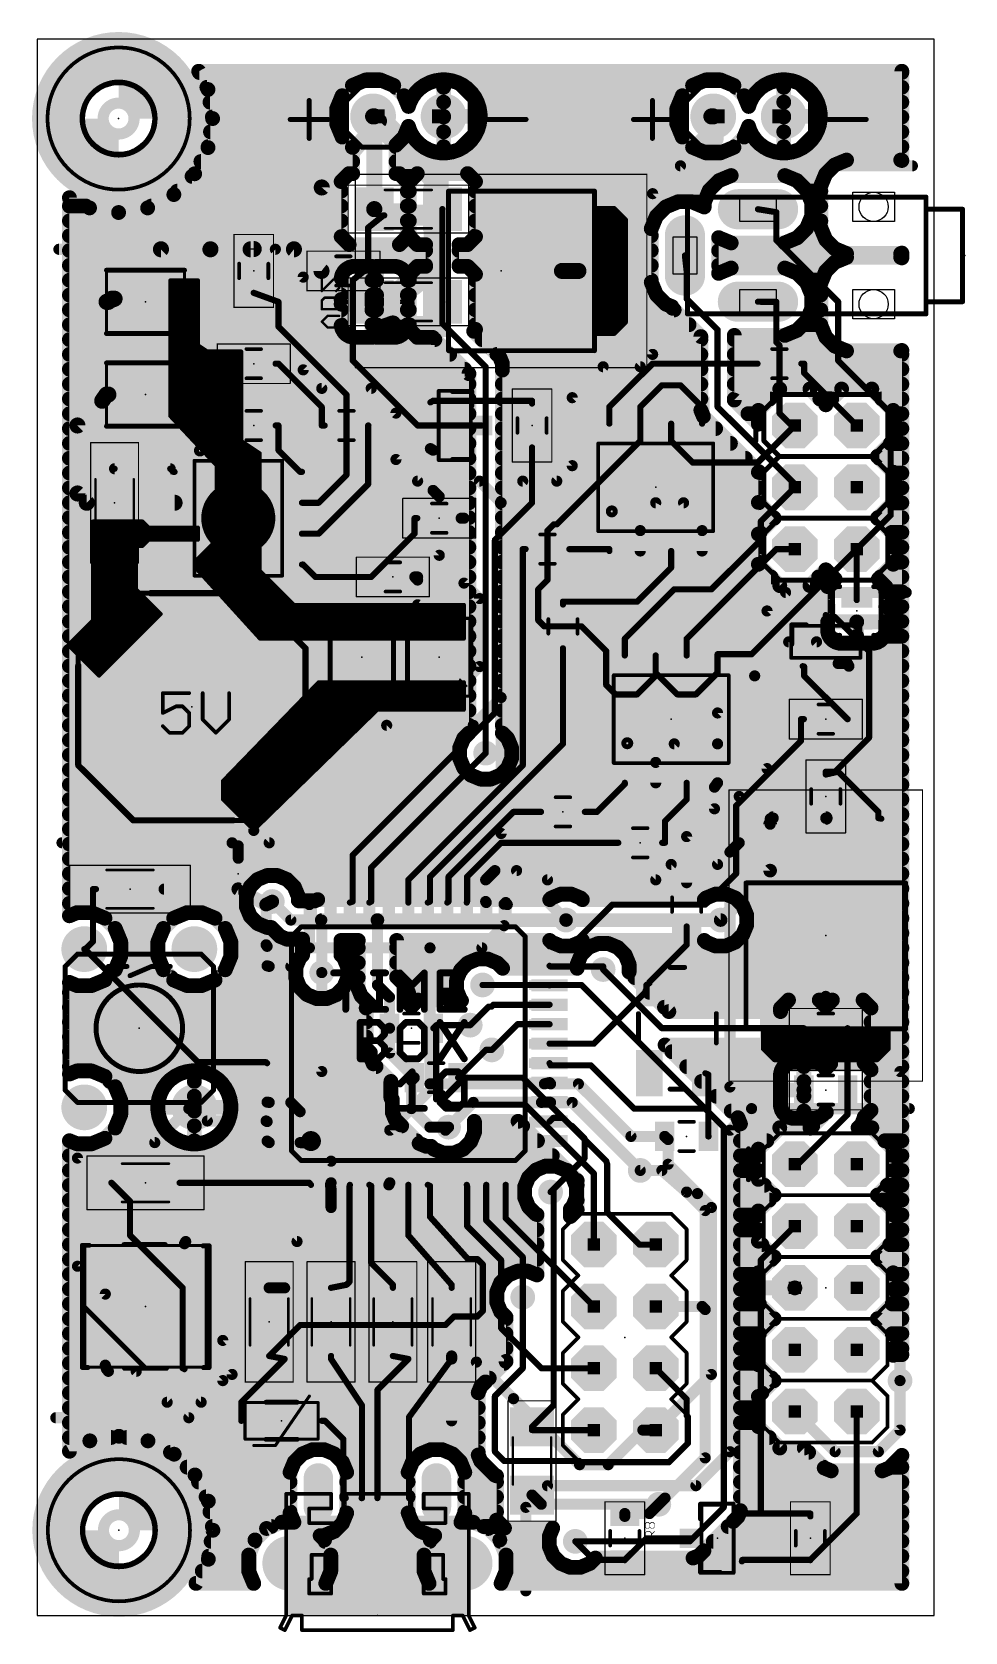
# Model space of a CAD drawing. Extents: x -0.2 to 38.1, y -0.7 to 65.1.
import ezdxf

# ---------------------------------------------------------------- set-up
doc = ezdxf.new("R2010")
doc.units = 0
for name, color, linetype in [('1', 22, 'CONTINUOUS'), ('16', 175, 'CONTINUOUS'), ('17', 82, 'CONTINUOUS'), ('18', 82, 'CONTINUOUS'), ('19', 53, 'CONTINUOUS'), ('20', 7, 'CONTINUOUS'), ('21', 253, 'CONTINUOUS'), ('22', 253, 'CONTINUOUS'), ('23', 7, 'CONTINUOUS'), ('24', 7, 'CONTINUOUS'), ('25', 253, 'CONTINUOUS'), ('26', 253, 'CONTINUOUS'), ('39', 22, 'CONTINUOUS'), ('40', 175, 'CONTINUOUS'), ('41', 22, 'CONTINUOUS'), ('42', 175, 'CONTINUOUS'), ('43', 82, 'CONTINUOUS'), ('46', 140, 'CONTINUOUS'), ('51', 253, 'CONTINUOUS'), ('52', 253, 'CONTINUOUS')]:
    doc.layers.add(name, color=color, linetype=linetype)

# ---------------------------------------------------------------- blocks, each defined once
blk = doc.blocks.new('RECT')
blk.add_solid([(-0.5, -0.5), (0.5, -0.5), (-0.5, 0.5), (0.5, 0.5)])
blk = doc.blocks.new('OCTAGONP')
at = {"const_width": 0.5}
blk.add_lwpolyline([(-0.25, -0.1036), (-0.25, 0.1036), (-0.1036, 0.25), (0.1036, 0.25), (0.25, 0.1036), (0.25, -0.1036), (0.1036, -0.25), (-0.1036, -0.25), (-0.25, -0.1036), (-0.25, 0.1036)], dxfattribs=at)
blk = doc.blocks.new('ROUNDP')
at = {"const_width": 0.5}
blk.add_lwpolyline([(0, -0.25, 1), (0, 0.25, 1), (0, -0.25)], format="xyb", dxfattribs=at)
blk = doc.blocks.new('LONGP100')
at = {"const_width": 1}
blk.add_lwpolyline([(-0.5, 0), (0.5, 0)], dxfattribs=at)
at = {"const_width": 0.5}
for points in [[(-0.5, 0.25, 1), (-0.5, -0.25)], [(0.5, -0.25, 1), (0.5, 0.25)]]:
    blk.add_lwpolyline(points, format="xyb", dxfattribs=at)
blk = doc.blocks.new('ROUNDV')
at = {"const_width": 0.5}
blk.add_lwpolyline([(0, -0.25, 1), (0, 0.25, 1), (0, -0.25)], format="xyb", dxfattribs=at)

msp = doc.modelspace()

# ---------------------------------------------------------------- linework, layer by layer
at = {"layer": '1'}
for points, const_width in [([(13.843, 61.595), (14.0335, 61.4045)], 1.016), ([(13.843, 61.595), (13.7922, 61.595)], 0.6604), ([(14.0335, 61.4045), (16.383, 59.055)], 1.016), ([(27.686, 60.706), (27.686, 61.595)], 1.016), ([(27.686, 61.595), (27.7622, 61.595)], 0.6604), ([(14.0335, 61.4045), (11.684, 58.674)], 0.6604), ([(22.225, 55.245), (27.686, 60.706)], 1.016), ([(16.383, 59.055), (16.383, 55.499)], 1.016), ([(11.684, 58.674), (11.673, 55.245)], 0.6604), ([(30.353, 57.658), (29.6, 57.78)], 0.254), ([(13.589, 57.023), (14.224, 57.531)], 0.254), ([(14.224, 57.531), (14.25, 57.525)], 0.254), ([(30.353, 56.515), (30.353, 57.658)], 0.254), ([(13.589, 55.372), (13.589, 57.023)], 0.254), ([(32.893, 53.975), (30.353, 56.515)], 0.254), ([(5.08, 56.134), (3.048, 54.102)], 0.6604), ([(7.112, 56.134), (5.08, 56.134)], 0.6604), ([(7.112, 56.134), (8.89, 56.145)], 0.6604), ([(10.541, 56.134), (8.763, 56.134)], 0.6604), ([(11.673, 55.245), (10.541, 56.134)], 0.6604), ([(16.383, 55.499), (14.605, 54.102)], 1.016), ([(12.954, 54.864), (13.589, 55.372)], 0.254), ([(13.589, 55.372), (13.473, 55.245)], 0.254), ([(22.225, 55.245), (21.55, 55.245)], 0.6604), ([(5.461, 49.276), (5.461, 54.864)], 0.1524), ([(5.461, 54.864), (6.604, 54.864)], 0.1524), ([(5.461, 54.7116), (6.604, 54.7116)], 0.1524), ([(5.461, 54.5592), (6.604, 54.5592)], 0.1524), ([(6.604, 54.864), (6.604, 52.197)], 0.1524), ([(12.954, 54.864), (12.954, 51.562)], 0.254), ([(14.605, 54.102), (14.605, 53.086)], 1.016), ([(3.175, 54.102), (2.845, 53.975)], 0.6604), ([(2.921, 53.975), (2.845, 53.975)], 0.6604), ([(2.921, 53.975), (2.921, 50.165)], 0.6604), ([(3.048, 54.102), (3.175, 54.102)], 0.6604), ([(5.461, 54.4068), (6.604, 54.4068)], 0.1524), ([(5.461, 54.2544), (6.604, 54.2544)], 0.1524), ([(5.461, 54.102), (6.604, 54.102)], 0.1524), ([(5.461, 53.9496), (6.604, 53.9496)], 0.1524), ([(9.906, 53.975), (8.89, 54.345)], 0.254), ([(9.906, 52.959), (9.906, 53.975)], 0.254), ([(30.353, 53.975), (29.6, 53.98)], 0.254), ([(30.353, 52.324), (30.353, 53.975)], 0.254), ([(32.893, 51.562), (32.893, 53.975)], 0.254), ([(5.461, 53.7972), (6.604, 53.7972)], 0.1524), ([(5.461, 53.6448), (6.604, 53.6448)], 0.1524), ([(5.461, 53.4924), (6.604, 53.4924)], 0.1524), ([(5.461, 53.34), (6.604, 53.34)], 0.1524), ([(5.461, 53.1876), (6.604, 53.1876)], 0.1524), ([(14.605, 53.086), (14.25, 52.965)], 0.6604), ([(5.461, 53.0352), (6.604, 53.0352)], 0.1524), ([(5.461, 52.8828), (6.604, 52.8828)], 0.1524), ([(5.461, 52.7304), (6.604, 52.7304)], 0.1524), ([(5.461, 52.578), (6.604, 52.578)], 0.1524), ([(12.7, 50.165), (9.906, 52.959)], 0.254), ([(5.461, 52.4256), (6.604, 52.4256)], 0.1524), ([(5.461, 52.2732), (6.604, 52.2732)], 0.1524), ([(5.461, 52.1208), (6.7183, 52.1208)], 0.1524), ([(5.461, 51.9684), (6.9469, 51.9684)], 0.1524), ([(6.604, 52.197), (6.985, 51.943)], 0.1524), ([(6.985, 51.943), (8.382, 51.943)], 0.1524), ([(8.382, 51.943), (8.382, 48.26)], 0.1524), ([(30.48, 52.197), (30.353, 52.324)], 0.254), ([(30.48, 49.403), (30.48, 52.197)], 0.254), ([(5.461, 51.816), (8.382, 51.816)], 0.1524), ([(5.461, 51.6636), (8.382, 51.6636)], 0.1524), ([(5.461, 51.5112), (8.382, 51.5112)], 0.1524), ([(5.461, 51.3588), (8.382, 51.3588)], 0.1524), ([(5.461, 51.2064), (8.382, 51.2064)], 0.1524), ([(9.906, 51.435), (9.79, 51.435)], 0.254), ([(9.906, 51.435), (11.684, 49.657)], 0.254), ([(12.954, 51.562), (15.621, 48.895)], 0.254), ([(23.495, 49.657), (25.273, 51.435)], 0.254), ([(25.273, 51.435), (29.58, 51.435)], 0.254), ([(31.496, 51.435), (31.38, 51.435)], 0.254), ([(31.496, 51.054), (31.496, 51.435)], 0.254), ([(35.052, 49.403), (32.893, 51.562)], 0.254), ([(5.461, 51.054), (8.382, 51.054)], 0.1524), ([(5.461, 50.9016), (8.382, 50.9016)], 0.1524), ([(5.461, 50.7492), (8.382, 50.7492)], 0.1524), ([(5.461, 50.5968), (8.382, 50.5968)], 0.1524), ([(25.654, 50.546), (24.765, 49.657)], 0.254), ([(26.416, 50.546), (25.654, 50.546)], 0.254), ([(27.305, 49.657), (26.416, 50.546)], 0.254), ([(33.655, 48.895), (31.496, 51.054)], 0.254), ([(2.667, 49.911), (1.651, 48.895)], 0.6604), ([(2.667, 49.911), (2.845, 50.165)], 0.6604), ([(2.921, 50.165), (2.845, 50.165)], 0.6604), ([(5.461, 50.4444), (8.382, 50.4444)], 0.1524), ([(5.461, 50.292), (8.382, 50.292)], 0.1524), ([(5.461, 50.1396), (8.382, 50.1396)], 0.1524), ([(5.461, 49.9872), (8.382, 49.9872)], 0.1524), ([(12.7, 46.863), (12.7, 50.165)], 0.254), ([(16.256, 49.911), (16.145, 49.845)], 0.254), ([(20.32, 49.911), (16.256, 49.911)], 0.254), ([(20.32, 49.911), (20.32, 49.795)], 0.254), ([(5.461, 49.8348), (8.382, 49.8348)], 0.1524), ([(5.461, 49.6824), (8.382, 49.6824)], 0.1524), ([(5.461, 49.53), (8.382, 49.53)], 0.1524), ([(5.461, 49.3776), (8.382, 49.3776)], 0.1524), ([(7.366, 47.244), (5.461, 49.276)], 0.1524), ([(11.684, 49.657), (11.684, 48.895)], 0.254), ([(23.495, 48.9712), (23.495, 49.657)], 0.254), ([(24.765, 49.657), (24.765, 48.9712)], 0.254), ([(27.305, 48.9712), (27.305, 49.657)], 0.254), ([(30.988, 48.895), (30.48, 49.403)], 0.254), ([(35.052, 45.212), (35.052, 49.403)], 0.254), ([(1.651, 48.895), (1.651, 46.101)], 0.6604), ([(5.5086, 49.2252), (8.382, 49.2252)], 0.1524), ([(5.6515, 49.0728), (8.382, 49.0728)], 0.1524), ([(5.7944, 48.9204), (8.382, 48.9204)], 0.1524), ([(5.9373, 48.768), (8.382, 48.768)], 0.1524), ([(6.0801, 48.6156), (8.382, 48.6156)], 0.1524), ([(9.906, 48.895), (9.79, 48.895)], 0.254), ([(9.906, 47.879), (9.906, 48.895)], 0.254), ([(11.684, 48.895), (11.8, 48.895)], 0.254), ([(13.589, 46.482), (13.589, 48.895)], 0.254), ([(13.589, 48.895), (13.6, 48.895)], 0.254), ([(15.621, 48.895), (18.245, 48.895)], 0.254), ([(24.765, 48.26), (24.765, 48.9712)], 0.254), ([(26.035, 48.26), (26.035, 48.9712)], 0.254), ([(31.115, 48.895), (29.591, 47.371)], 0.254), ([(30.988, 48.895), (31.115, 48.895)], 0.254), ([(6.223, 48.4632), (8.382, 48.4632)], 0.1524), ([(6.3659, 48.3108), (8.382, 48.3108)], 0.1524), ([(6.5088, 48.1584), (8.5344, 48.1584)], 0.1524), ([(6.6516, 48.006), (8.763, 48.006)], 0.1524), ([(8.382, 48.26), (9.144, 47.752)], 0.1524), ([(10.795, 46.99), (9.906, 47.879)], 0.254), ([(16.256, 47.879), (16.145, 47.945)], 0.4572), ([(16.256, 46.228), (16.256, 47.879)], 0.4572), ([(20.32, 45.72), (20.32, 47.995)], 0.254), ([(21.336, 44.831), (24.765, 48.26)], 0.254), ([(26.924, 47.371), (26.035, 48.26)], 0.254), ([(5.461, 47.117), (3.175, 47.117)], 0.4572), ([(6.7945, 47.8536), (8.9916, 47.8536)], 0.1524), ([(6.9374, 47.7012), (9.144, 47.7012)], 0.1524), ([(7.0803, 47.5488), (9.144, 47.5488)], 0.1524), ([(7.2231, 47.3964), (9.144, 47.3964)], 0.1524), ([(9.144, 47.752), (9.144, 42.926)], 0.1524), ([(29.591, 47.371), (26.924, 47.371)], 0.254), ([(3.175, 47.117), (3.175, 47.12)], 0.254), ([(5.588, 46.99), (5.461, 47.117)], 0.254), ([(5.588, 46.99), (5.6388, 46.99)], 0.254), ([(7.366, 44.196), (7.366, 47.244)], 0.1524), ([(7.366, 47.244), (9.144, 47.244)], 0.1524), ([(7.366, 47.0916), (9.144, 47.0916)], 0.1524), ([(7.366, 46.9392), (9.144, 46.9392)], 0.1524), ([(7.366, 46.7868), (9.144, 46.7868)], 0.1524), ([(7.366, 46.6344), (9.144, 46.6344)], 0.1524), ([(10.795, 46.99), (10.8712, 46.99)], 0.254), ([(11.557, 45.72), (12.7, 46.863)], 0.254), ([(1.651, 46.101), (2.032, 45.72)], 0.6604), ([(2.032, 45.72), (5.6388, 45.72)], 0.6604), ([(7.366, 46.482), (9.144, 46.482)], 0.1524), ([(7.366, 46.3296), (9.144, 46.3296)], 0.1524), ([(7.366, 46.1772), (9.144, 46.1772)], 0.1524), ([(7.366, 46.0248), (9.144, 46.0248)], 0.1524), ([(11.557, 44.45), (13.589, 46.482)], 0.254), ([(16.51, 45.974), (16.256, 46.228)], 0.4572), ([(16.51, 43.561), (16.51, 45.974)], 0.4572), ([(31.115, 46.355), (29.718, 44.958)], 0.254), ([(7.366, 45.8724), (9.144, 45.8724)], 0.1524), ([(7.366, 45.72), (9.144, 45.72)], 0.1524), ([(7.366, 45.5676), (9.144, 45.5676)], 0.1524), ([(7.366, 45.4152), (9.144, 45.4152)], 0.1524), ([(10.8712, 45.72), (11.557, 45.72)], 0.254), ([(18.796, 44.196), (20.32, 45.72)], 0.254), ([(25.4, 45.72), (24.765, 44.577)], 0.4572), ([(26.543, 45.72), (25.4, 45.72)], 0.4572), ([(27.305, 44.577), (26.543, 45.72)], 0.4572), ([(2.286, 40.894), (2.286, 44.958)], 0.1524), ([(2.286, 44.958), (4.318, 44.958)], 0.1524), ([(2.286, 44.8056), (4.4704, 44.8056)], 0.1524), ([(2.286, 44.6532), (6.604, 44.6532)], 0.1524), ([(4.318, 44.958), (4.572, 44.704)], 0.1524), ([(4.572, 44.704), (6.604, 44.704)], 0.1524), ([(6.604, 44.704), (6.604, 44.196)], 0.1524), ([(7.366, 45.2628), (9.144, 45.2628)], 0.1524), ([(7.366, 45.1104), (9.144, 45.1104)], 0.1524), ([(7.366, 44.958), (9.144, 44.958)], 0.1524), ([(7.366, 44.8056), (9.144, 44.8056)], 0.1524), ([(7.366, 44.6532), (9.144, 44.6532)], 0.1524), ([(15.494, 44.45), (15.494, 45.085)], 0.254), ([(15.494, 45.085), (15.61, 45.085)], 0.254), ([(17.526, 45.085), (17.41, 45.085)], 0.4572), ([(17.526, 42.418), (17.526, 45.085)], 0.4572), ([(20.955, 44.577), (21.209, 44.831)], 0.254), ([(20.955, 42.545), (20.955, 44.577)], 0.254), ([(21.209, 44.831), (21.336, 44.831)], 0.254), ([(24.765, 44.577), (24.765, 43.7388)], 0.4572), ([(27.305, 43.7388), (27.305, 44.577)], 0.4572), ([(29.718, 44.958), (29.718, 44.196)], 0.254), ([(33.655, 43.815), (35.052, 45.212)], 0.254), ([(2.286, 44.5008), (6.604, 44.5008)], 0.1524), ([(2.286, 44.3484), (6.604, 44.3484)], 0.1524), ([(2.286, 44.196), (6.604, 44.196)], 0.1524), ([(2.286, 44.0436), (4.4196, 44.0436)], 0.1524), ([(4.572, 44.196), (4.318, 43.942)], 0.1524), ([(6.604, 44.196), (4.572, 44.196)], 0.1524), ([(6.604, 43.434), (7.366, 44.196)], 0.1524), ([(7.2136, 44.0436), (9.144, 44.0436)], 0.1524), ([(7.366, 44.5008), (9.144, 44.5008)], 0.1524), ([(7.366, 44.3484), (9.144, 44.3484)], 0.1524), ([(7.366, 44.196), (9.144, 44.196)], 0.1524), ([(10.8712, 44.45), (11.557, 44.45)], 0.254), ([(13.716, 42.672), (15.494, 44.45)], 0.254), ([(18.796, 37.084), (18.796, 44.196)], 0.254), ([(29.718, 44.196), (27.686, 42.164)], 0.254), ([(2.286, 43.8912), (4.064, 43.8912)], 0.1524), ([(2.286, 43.7388), (4.064, 43.7388)], 0.1524), ([(2.286, 43.5864), (4.064, 43.5864)], 0.1524), ([(2.286, 43.434), (4.064, 43.434)], 0.1524), ([(4.318, 43.942), (4.064, 43.942)], 0.1524), ([(4.064, 43.942), (4.064, 42.164)], 0.1524), ([(6.604, 42.926), (6.604, 43.434)], 0.1524), ([(6.604, 43.434), (9.144, 43.434)], 0.1524), ([(6.7564, 43.5864), (9.144, 43.5864)], 0.1524), ([(6.9088, 43.7388), (9.144, 43.7388)], 0.1524), ([(7.0612, 43.8912), (9.144, 43.8912)], 0.1524), ([(15.621, 42.672), (16.51, 43.561)], 0.4572), ([(19.939, 34.925), (19.939, 43.815)], 0.254), ([(19.939, 43.815), (20.055, 43.815)], 0.254), ([(23.495, 43.815), (21.855, 43.815)], 0.254), ([(23.495, 43.815), (23.495, 43.7388)], 0.254), ([(26.035, 43.7388), (26.035, 43.053)], 0.254), ([(30.353, 43.815), (26.67, 40.132)], 0.254), ([(33.655, 43.815), (29.337, 39.497)], 0.254), ([(31.115, 43.815), (30.353, 43.815)], 0.254), ([(2.286, 43.2816), (4.064, 43.2816)], 0.1524), ([(2.286, 43.1292), (4.064, 43.1292)], 0.1524), ([(2.286, 42.9768), (4.064, 42.9768)], 0.1524), ([(2.286, 42.8244), (4.064, 42.8244)], 0.1524), ([(2.286, 42.672), (4.064, 42.672)], 0.1524), ([(6.604, 43.2816), (9.144, 43.2816)], 0.1524), ([(6.604, 43.1292), (9.144, 43.1292)], 0.1524), ([(6.604, 42.9768), (9.144, 42.9768)], 0.1524), ([(9.144, 40.132), (6.604, 42.926)], 0.1524), ([(6.6964, 42.8244), (9.2456, 42.8244)], 0.1524), ([(6.8349, 42.672), (9.398, 42.672)], 0.1524), ([(9.144, 42.926), (10.541, 41.529)], 0.1524), ([(10.922, 43.18), (10.8712, 43.18)], 0.254), ([(10.922, 43.18), (11.43, 42.672)], 0.254), ([(11.43, 42.672), (13.705, 42.672)], 0.254), ([(13.716, 42.672), (13.705, 42.672)], 0.254), ([(15.621, 42.672), (15.505, 42.672)], 0.4572), ([(15.621, 42.545), (15.505, 42.672)], 0.4572), ([(15.621, 41.529), (15.621, 42.545)], 0.4572), ([(26.035, 43.053), (24.638, 41.656)], 0.254), ([(2.286, 42.5196), (4.064, 42.5196)], 0.1524), ([(2.286, 42.3672), (4.064, 42.3672)], 0.1524), ([(2.286, 42.2148), (4.064, 42.2148)], 0.1524), ([(2.286, 42.0624), (4.1656, 42.0624)], 0.1524), ([(4.064, 42.164), (5.08, 41.148)], 0.1524), ([(6.9735, 42.5196), (9.5504, 42.5196)], 0.1524), ([(7.112, 42.3672), (9.7028, 42.3672)], 0.1524), ([(7.2505, 42.2148), (9.8552, 42.2148)], 0.1524), ([(7.3891, 42.0624), (10.0076, 42.0624)], 0.1524), ([(18.161, 41.783), (17.526, 42.418)], 0.4572), ([(20.574, 42.164), (20.955, 42.545)], 0.254), ([(20.574, 40.894), (20.574, 42.164)], 0.254), ([(26.162, 42.164), (24.13, 40.132)], 0.254), ([(27.686, 42.164), (26.162, 42.164)], 0.254), ([(2.286, 41.91), (4.318, 41.91)], 0.1524), ([(2.286, 41.7576), (4.4704, 41.7576)], 0.1524), ([(2.286, 41.6052), (4.6228, 41.6052)], 0.1524), ([(2.286, 41.4528), (4.7752, 41.4528)], 0.1524), ([(7.5276, 41.91), (10.16, 41.91)], 0.1524), ([(7.6662, 41.7576), (10.3124, 41.7576)], 0.1524), ([(7.8047, 41.6052), (10.4648, 41.6052)], 0.1524), ([(7.9433, 41.4528), (17.526, 41.4528)], 0.1524), ([(10.541, 41.529), (17.526, 41.529)], 0.1524), ([(15.621, 41.529), (16.51, 40.97)], 0.4572), ([(17.526, 41.529), (17.526, 40.132)], 0.1524), ([(18.161, 38.989), (18.161, 41.783)], 0.4572), ([(24.638, 41.656), (21.59, 41.656)], 0.254), ([(21.59, 41.656), (21.59, 41.54)], 0.254), ([(1.27, 39.878), (2.286, 40.894)], 0.1524), ([(2.0828, 40.6908), (4.6228, 40.6908)], 0.1524), ([(2.2352, 40.8432), (4.7752, 40.8432)], 0.1524), ([(2.286, 41.3004), (4.9276, 41.3004)], 0.1524), ([(2.286, 41.148), (5.08, 41.148)], 0.1524), ([(2.286, 40.9956), (4.9276, 40.9956)], 0.1524), ([(5.08, 41.148), (2.54, 38.608)], 0.1524), ([(8.0818, 41.3004), (17.526, 41.3004)], 0.1524), ([(8.2204, 41.148), (17.526, 41.148)], 0.1524), ([(8.3589, 40.9956), (17.526, 40.9956)], 0.1524), ([(8.4975, 40.8432), (17.526, 40.8432)], 0.1524), ([(8.636, 40.6908), (17.526, 40.6908)], 0.1524), ([(20.828, 40.64), (20.574, 40.894)], 0.254), ([(22.352, 40.64), (20.828, 40.64)], 0.254), ([(23.368, 39.624), (22.352, 40.64)], 0.254), ([(32.385, 41.021), (32.385, 41.105)], 0.254), ([(32.766, 41.021), (32.385, 41.021)], 0.254), ([(34.163, 39.624), (32.766, 41.021)], 0.254), ([(1.4732, 40.0812), (4.0132, 40.0812)], 0.1524), ([(1.6256, 40.2336), (4.1656, 40.2336)], 0.1524), ([(1.778, 40.386), (4.318, 40.386)], 0.1524), ([(1.9304, 40.5384), (4.4704, 40.5384)], 0.1524), ([(8.7745, 40.5384), (17.526, 40.5384)], 0.1524), ([(8.9131, 40.386), (17.526, 40.386)], 0.1524), ([(9.0516, 40.2336), (17.526, 40.2336)], 0.1524), ([(17.526, 40.132), (9.144, 40.132)], 0.1524), ([(24.13, 40.132), (24.13, 39.4462)], 0.254), ([(26.67, 40.132), (26.67, 39.4462)], 0.254), ([(29.464, 38.608), (30.861, 40.005)], 0.4572), ([(30.861, 40.005), (32.004, 40.005)], 0.4572), ([(32.004, 40.005), (32.893, 39.116)], 0.4572), ([(2.54, 38.608), (1.27, 39.878)], 0.1524), ([(1.3208, 39.9288), (3.8608, 39.9288)], 0.1524), ([(1.3716, 39.7764), (3.7084, 39.7764)], 0.1524), ([(1.524, 39.624), (3.556, 39.624)], 0.1524), ([(1.6764, 39.4716), (3.4036, 39.4716)], 0.1524), ([(21.59, 35.814), (21.59, 39.74)], 0.254), ([(23.368, 38.227), (23.368, 39.624)], 0.254), ([(25.4, 38.735), (25.4, 39.4462)], 0.254), ([(25.4, 38.608), (25.4, 39.4462)], 0.254), ([(29.337, 39.497), (27.94, 39.497)], 0.254), ([(27.94, 39.497), (27.94, 39.4462)], 0.254), ([(27.94, 39.4462), (27.94, 38.735)], 0.254), ([(34.163, 36.068), (34.163, 39.624)], 0.254), ([(1.8288, 39.3192), (3.2512, 39.3192)], 0.1524), ([(1.9812, 39.1668), (3.0988, 39.1668)], 0.1524), ([(2.1336, 39.0144), (2.9464, 39.0144)], 0.1524), ([(2.286, 38.862), (2.794, 38.862)], 0.1524), ([(2.4384, 38.7096), (2.6416, 38.7096)], 0.1524), ([(17.526, 38.354), (18.161, 38.989)], 0.4572), ([(26.289, 37.846), (25.4, 38.735)], 0.254), ([(27.94, 38.735), (27.051, 37.846)], 0.254), ([(27.94, 37.084), (29.464, 38.608)], 0.4572), ([(31.496, 38.989), (31.435, 39.005)], 0.254), ([(31.496, 38.608), (31.496, 38.989)], 0.254), ([(32.893, 39.116), (33.274, 39.116)], 0.4572), ([(33.274, 39.116), (33.335, 39.005)], 0.4572), ([(7.62, 34.29), (11.557, 38.354)], 0.1524), ([(11.3109, 38.1), (17.526, 38.1)], 0.1524), ([(11.4586, 38.2524), (17.526, 38.2524)], 0.1524), ([(11.557, 38.354), (17.526, 38.354)], 0.1524), ([(17.526, 38.354), (17.526, 37.211)], 0.1524), ([(23.749, 37.846), (23.368, 38.227)], 0.254), ([(25.4, 38.608), (24.638, 37.846)], 0.254), ([(33.274, 36.83), (31.496, 38.608)], 0.254), ([(10.7204, 37.4904), (17.526, 37.4904)], 0.1524), ([(10.868, 37.6428), (17.526, 37.6428)], 0.1524), ([(11.0157, 37.7952), (17.526, 37.7952)], 0.1524), ([(11.1633, 37.9476), (17.526, 37.9476)], 0.1524), ([(24.638, 37.846), (23.749, 37.846)], 0.254), ([(27.051, 37.846), (26.289, 37.846)], 0.254), ([(13.97, 37.211), (8.89, 32.258)], 0.1524), ([(10.1298, 36.8808), (13.6313, 36.8808)], 0.1524), ([(10.2775, 37.0332), (13.7876, 37.0332)], 0.1524), ([(10.4251, 37.1856), (13.944, 37.1856)], 0.1524), ([(10.5728, 37.338), (17.526, 37.338)], 0.1524), ([(12.954, 31.242), (18.796, 37.084)], 0.254), ([(17.526, 37.211), (13.97, 37.211)], 0.1524), ([(27.94, 35.814), (27.94, 37.084)], 0.4572), ([(31.369, 35.941), (31.369, 36.83)], 0.254), ([(31.369, 36.83), (31.485, 36.83)], 0.254), ([(33.274, 36.83), (33.285, 36.83)], 0.254), ([(9.3917, 36.1188), (12.8498, 36.1188)], 0.1524), ([(9.5393, 36.2712), (13.0061, 36.2712)], 0.1524), ([(9.6869, 36.4236), (13.1624, 36.4236)], 0.1524), ([(9.8346, 36.576), (13.3187, 36.576)], 0.1524), ([(9.9822, 36.7284), (13.475, 36.7284)], 0.1524), ([(32.766, 34.671), (34.163, 36.068)], 0.254), ([(8.8011, 35.5092), (12.2246, 35.5092)], 0.1524), ([(8.9487, 35.6616), (12.3809, 35.6616)], 0.1524), ([(9.0964, 35.814), (12.5372, 35.814)], 0.1524), ([(9.244, 35.9664), (12.6935, 35.9664)], 0.1524), ([(18.415, 35.433), (13.716, 30.734)], 0.254), ([(16.129, 30.353), (21.59, 35.814)], 0.254), ([(26.162, 35.814), (25.4, 35.052)], 0.4572), ([(27.94, 35.814), (26.162, 35.814)], 0.4572), ([(27.94, 34.2138), (27.94, 35.814)], 0.4572), ([(28.702, 33.274), (31.369, 35.941)], 0.254), ([(8.2105, 34.8996), (11.5993, 34.8996)], 0.1524), ([(8.3582, 35.052), (11.7556, 35.052)], 0.1524), ([(8.5058, 35.2044), (11.912, 35.2044)], 0.1524), ([(8.6535, 35.3568), (12.0683, 35.3568)], 0.1524), ([(15.24, 30.226), (19.939, 34.925)], 0.254), ([(25.4, 35.052), (25.4, 34.2138)], 0.4572), ([(7.62, 33.528), (7.62, 34.29)], 0.1524), ([(7.62, 34.29), (10.9741, 34.29)], 0.1524), ([(7.62, 34.1376), (10.8178, 34.1376)], 0.1524), ([(7.7676, 34.4424), (11.1304, 34.4424)], 0.1524), ([(7.9153, 34.5948), (11.2867, 34.5948)], 0.1524), ([(8.0629, 34.7472), (11.443, 34.7472)], 0.1524), ([(8.89, 32.258), (9.532, 34.156)], 0.4572), ([(24.13, 34.163), (22.987, 33.02)], 0.254), ([(24.13, 34.163), (24.13, 34.2138)], 0.254), ([(26.67, 34.2138), (26.67, 33.528)], 0.254), ([(27.813, 34.036), (27.94, 34.2138)], 0.4572), ([(27.813, 34.036), (27.813, 33.147)], 0.4572), ([(32.385, 34.671), (32.766, 34.671)], 0.254), ([(32.385, 34.671), (32.385, 34.555)], 0.254), ([(32.893, 34.671), (32.385, 34.555)], 0.254), ([(32.893, 34.671), (34.544, 33.02)], 0.254), ([(7.62, 33.9852), (10.6615, 33.9852)], 0.1524), ([(7.62, 33.8328), (10.5052, 33.8328)], 0.1524), ([(7.62, 33.6804), (10.3489, 33.6804)], 0.1524), ([(8.89, 32.258), (7.62, 33.528)], 0.1524), ([(7.62, 33.528), (10.1926, 33.528)], 0.1524), ([(26.67, 33.528), (25.781, 32.639)], 0.254), ([(7.7724, 33.3756), (10.0363, 33.3756)], 0.1524), ([(7.9248, 33.2232), (9.88, 33.2232)], 0.1524), ([(8.0772, 33.0708), (9.7236, 33.0708)], 0.1524), ([(8.2296, 32.9184), (9.5673, 32.9184)], 0.1524), ([(16.891, 30.353), (19.558, 33.02)], 0.254), ([(19.558, 33.02), (20.69, 33.02)], 0.254), ([(22.987, 33.02), (22.49, 33.02)], 0.254), ([(27.813, 33.147), (26.67, 32.004)], 0.4572), ([(28.702, 30.48), (28.702, 33.274)], 0.254), ([(30.099, 32.512), (30.105, 32.74)], 0.4572), ([(30.226, 32.766), (30.105, 32.74)], 0.4572), ([(30.226, 32.766), (32.385, 32.766)], 0.5588), ([(32.385, 32.766), (32.385, 32.755)], 0.4572), ([(34.544, 33.02), (34.544, 32.766)], 0.254), ([(34.544, 32.766), (34.665, 32.74)], 0.254), ([(8.89, 32.258), (8.255, 31.623)], 0.4572), ([(8.382, 32.766), (9.411, 32.766)], 0.1524), ([(8.5344, 32.6136), (9.2547, 32.6136)], 0.1524), ([(8.6868, 32.4612), (9.0984, 32.4612)], 0.1524), ([(8.8392, 32.3088), (8.9421, 32.3088)], 0.1524), ([(25.781, 32.639), (25.781, 31.75)], 0.254), ([(26.67, 32.004), (26.67, 30.11)], 0.4572), ([(30.099, 30.607), (30.099, 32.512)], 0.5588), ([(8.255, 31.623), (8.255, 31.115)], 0.4572), ([(17.653, 30.353), (19.05, 31.75)], 0.254), ([(19.05, 31.75), (23.865, 31.75)], 0.254), ([(25.781, 31.75), (25.665, 31.75)], 0.254), ([(12.954, 29.337), (12.954, 31.242)], 0.254), ([(13.716, 30.734), (13.716, 29.337)], 0.254), ([(15.24, 29.295), (15.24, 30.226)], 0.254), ([(16.129, 29.337), (16.129, 30.353)], 0.254), ([(16.891, 29.337), (16.891, 30.353)], 0.254), ([(17.653, 29.337), (17.653, 30.353)], 0.254), ([(18.796, 30.607), (18.415, 30.226)], 0.4572), ([(18.415, 30.226), (18.415, 29.337)], 0.4572), ([(19.685, 30.607), (18.796, 30.607)], 0.4572), ([(21.717, 28.575), (19.685, 30.607)], 0.4572), ([(27.432, 29.21), (28.702, 30.48)], 0.254), ([(28.067, 28.575), (30.099, 30.607)], 0.5588), ([(2.286, 27.686), (2.286, 29.845)], 0.254), ([(2.286, 29.845), (2.41, 29.845)], 0.254), ([(5.21, 29.845), (8.255, 29.845)], 0.4572), ([(8.255, 29.845), (9.398, 29.21)], 0.5588), ([(9.652, 29.337), (9.398, 29.21)], 0.5588), ([(9.398, 29.21), (9.398, 27.559)], 0.4572), ([(11.176, 29.21), (11.24, 29.295)], 0.4572), ([(11.176, 29.21), (11.176, 27.432)], 0.4572), ([(12.954, 29.337), (12.84, 29.295)], 0.254), ([(13.716, 29.337), (13.64, 29.295)], 0.254), ([(16.129, 29.337), (16.04, 29.295)], 0.254), ([(16.891, 29.337), (16.84, 29.295)], 0.254), ([(17.653, 29.337), (17.64, 29.295)], 0.254), ([(18.415, 29.337), (18.44, 29.295)], 0.4572), ([(19.24, 29.295), (19.1726, 29.2276)], 0.4572), ([(19.1726, 29.2276), (19.1726, 28.3451)], 0.4572), ([(19.304, 29.21), (19.24, 29.295)], 0.4572), ([(21.971, 27.559), (23.622, 29.21)], 0.254), ([(23.622, 29.21), (27.432, 29.21)], 0.254), ([(19.1726, 28.3451), (18.2595, 27.432)], 0.4572), ([(26.67, 27.559), (26.67, 28.31)], 0.254), ([(2.032, 27.432), (2.286, 27.686)], 0.254), ([(9.398, 27.559), (9.44, 27.495)], 0.4572), ([(11.176, 27.432), (10.414, 26.67)], 0.4572), ([(16.129, 27.432), (11.176, 27.432)], 0.4572), ([(16.129, 27.432), (16.129, 21.844)], 0.4572), ([(18.2595, 27.432), (16.129, 27.432)], 0.4572), ([(21.082, 27.559), (21.04, 27.495)], 0.254), ([(21.082, 27.559), (21.971, 27.559)], 0.254), ([(25.146, 26.035), (26.67, 27.559)], 0.254), ([(2.032, 27.432), (1.9304, 27.3812)], 0.254), ([(2.032, 27.305), (1.9304, 27.3812)], 0.254), ([(2.032, 27.305), (6.604, 22.733)], 0.254), ([(9.525, 26.67), (9.44, 26.695)], 0.4572), ([(10.414, 26.67), (9.525, 26.67)], 0.4572), ([(11.684, 26.416), (11.684, 22.352)], 0.4572), ([(21.04, 26.695), (21.065, 26.67)], 0.254), ([(21.065, 26.67), (23.241, 26.67)], 0.254), ([(23.241, 26.67), (23.241, 26.543)], 0.254), ([(21.027, 25.908), (18.288, 25.908)], 0.254), ([(21.04, 25.895), (21.027, 25.908)], 0.254), ([(25.019, 25.654), (22.86, 23.495)], 0.254), ([(25.019, 25.908), (25.139, 25.98)], 0.254), ([(25.019, 25.908), (25.019, 25.654)], 0.254), ([(25.146, 26.035), (25.139, 25.98)], 0.254), ([(32.385, 25.4), (32.385, 25.44)], 0.4572), ([(18.542, 25.019), (17.78, 24.257)], 0.254), ([(18.6562, 25.019), (18.542, 25.019)], 0.254), ([(18.7322, 25.095), (18.6562, 25.019)], 0.254), ([(21.04, 25.095), (18.7322, 25.095)], 0.254), ([(32.385, 25.4), (35.433, 22.352)], 0.4572), ([(19.723, 24.295), (18.669, 23.241)], 0.254), ([(21.04, 24.295), (19.723, 24.295)], 0.254), ([(22.86, 23.495), (21.04, 23.495)], 0.254), ([(6.604, 22.733), (9.398, 22.733)], 0.254), ([(9.398, 22.733), (9.44, 22.695)], 0.254), ([(11.684, 22.352), (10.414, 21.082)], 0.4572), ([(21.082, 22.606), (21.04, 22.695)], 0.254), ([(22.733, 22.606), (21.082, 22.606)], 0.254), ([(24.511, 20.828), (22.733, 22.606)], 0.254), ([(27.559, 22.225), (27.439, 22.28)], 0.254), ([(27.559, 22.225), (27.559, 20.828)], 0.254), ([(35.433, 22.352), (35.433, 9.652)], 0.4572), ([(16.383, 21.844), (14.478, 19.939)], 0.4572), ([(16.129, 21.844), (16.383, 21.844)], 0.4572), ([(20.828, 21.844), (16.383, 21.844)], 0.4572), ([(20.828, 21.844), (21.04, 21.895)], 0.4572), ([(21.082, 21.844), (21.04, 21.895)], 0.4572), ([(21.082, 21.844), (22.225, 21.844)], 0.4572), ([(22.225, 21.844), (24.384, 19.685)], 0.4572), ([(6.223, 20.828), (4.826, 19.431)], 0.4572), ([(6.223, 20.828), (6.4516, 20.8788)], 0.4572), ([(6.477, 20.828), (6.4516, 20.8788)], 0.4572), ([(6.477, 20.828), (6.985, 20.32)], 0.4572), ([(9.525, 21.082), (9.44, 21.095)], 0.4572), ([(10.414, 21.082), (9.525, 21.082)], 0.4572), ([(10.795, 20.701), (10.414, 21.082)], 0.4572), ([(17.9086, 21.0836), (16.891, 20.066)], 0.4572), ([(20.7079, 21.0836), (17.9086, 21.0836)], 0.4572), ([(20.7552, 21.095), (20.7079, 21.0836)], 0.4572), ([(21.04, 21.095), (20.7552, 21.095)], 0.4572), ([(21.082, 21.082), (21.04, 21.095)], 0.4572), ([(21.971, 21.082), (21.082, 21.082)], 0.4572), ([(24.765, 18.288), (21.971, 21.082)], 0.4572), ([(6.985, 20.32), (9.398, 20.32)], 0.4572), ([(9.398, 20.32), (9.44, 20.295)], 0.4572), ([(10.795, 19.431), (10.795, 20.701)], 0.4572), ([(21.192, 20.447), (21.04, 20.295)], 0.254), ([(21.59, 20.447), (21.192, 20.447)], 0.254), ([(21.911, 20.126), (21.59, 20.447)], 0.254), ([(27.559, 20.828), (24.511, 20.828)], 0.254), ([(27.559, 20.828), (27.559, 19.685)], 0.254), ([(9.525, 19.431), (9.44, 19.495)], 0.4572), ([(14.478, 19.939), (14.478, 17.78)], 0.4572), ([(16.891, 20.066), (16.764, 19.939)], 0.4572), ([(21.9478, 20.126), (21.911, 20.126)], 0.254), ([(22.479, 19.5948), (21.9478, 20.126)], 0.254), ([(22.479, 18.796), (22.479, 19.5948)], 0.254), ([(24.384, 19.685), (25.77, 19.685)], 0.4572), ([(25.908, 19.558), (25.77, 19.685)], 0.4572), ([(25.908, 18.542), (25.908, 19.558)], 0.4572), ([(27.559, 19.685), (27.57, 19.685)], 0.254), ([(2.286, 19.431), (1.651, 18.796)], 0.4572), ([(4.826, 19.431), (2.286, 19.431)], 0.4572), ([(9.525, 19.431), (10.795, 19.431)], 0.4572), ([(10.795, 19.431), (11.303, 19.431)], 0.4572), ([(11.303, 19.431), (12.065, 18.669)], 0.4572), ([(1.651, 18.796), (1.651, 14.351)], 0.4572), ([(12.065, 18.669), (12.065, 17.78)], 0.4572), ([(21.082, 17.399), (22.479, 18.796)], 0.254), ([(27.1145, 17.3355), (25.908, 18.542)], 0.4572), ([(3.048, 17.78), (3.045, 17.78)], 0.254), ([(3.048, 17.78), (3.81, 17.018)], 0.254), ([(5.845, 17.78), (11.176, 17.78)], 0.254), ([(11.176, 17.78), (11.24, 17.695)], 0.254), ([(12.065, 17.78), (12.04, 17.695)], 0.4572), ([(12.065, 17.526), (12.04, 17.695)], 0.4572), ([(12.065, 17.526), (12.065, 16.764)], 0.4572), ([(12.827, 17.653), (12.84, 17.695)], 0.254), ([(12.827, 13.716), (12.827, 17.653)], 0.254), ([(13.716, 17.653), (13.64, 17.695)], 0.254), ([(13.716, 14.478), (13.716, 17.653)], 0.254), ([(14.478, 17.78), (14.44, 17.695)], 0.4572), ([(15.24, 15.621), (15.24, 17.695)], 0.254), ([(16.129, 17.653), (16.04, 17.695)], 0.254), ([(16.129, 16.383), (16.129, 17.653)], 0.254), ([(17.653, 17.653), (17.64, 17.695)], 0.254), ([(17.653, 16.002), (17.653, 17.653)], 0.254), ([(18.44, 17.695), (18.44, 16.231)], 0.254), ([(19.24, 17.695), (19.24, 16.32)], 0.254), ([(3.81, 17.018), (3.81, 15.621)], 0.254), ([(27.686, 16.764), (27.1145, 17.3355)], 0.4572), ([(12.065, 16.764), (10.668, 15.367)], 0.4572), ([(17.6896, 14.646), (16.129, 16.383)], 0.254), ([(19.24, 16.32), (22.86, 12.7)], 0.254), ([(27.686, 9.906), (27.686, 16.764)], 0.4572), ([(19.05, 14.605), (17.653, 16.002)], 0.254), ([(18.44, 16.231), (19.939, 14.732)], 0.254), ([(31.115, 16.002), (29.718, 14.605)], 0.254), ([(3.81, 15.621), (5.969, 13.462)], 0.254), ([(6.096, 15.367), (6.045, 15.277)], 0.4572), ([(10.668, 15.367), (6.096, 15.367)], 0.4572), ([(17.018, 13.589), (15.24, 15.621)], 0.254), ([(1.651, 14.351), (2.794, 13.208)], 0.4572), ([(14.605, 13.589), (13.716, 14.478)], 0.254), ([(18.0758, 14.646), (17.6896, 14.646)], 0.254), ([(18.299, 14.4228), (18.0758, 14.646)], 0.254), ([(18.299, 12.5072), (18.299, 14.4228)], 0.254), ([(19.05, 11.811), (19.05, 14.605)], 0.254), ([(19.939, 14.732), (19.939, 13.081)], 0.254), ([(29.718, 14.605), (29.718, 4.191)], 0.254), ([(12.7, 13.589), (12.827, 13.716)], 0.254), ([(2.794, 13.208), (2.794, 10.287)], 0.4572), ([(5.969, 13.462), (5.969, 10.16)], 0.254), ([(10.16, 13.462), (7.62, 11.303)], 0.4572), ([(10.16, 13.462), (9.525, 13.465)], 0.4572), ([(12.7, 13.589), (12.065, 13.465)], 0.254), ([(14.605, 13.589), (14.605, 13.465)], 0.254), ([(17.018, 13.589), (17.018, 13.465)], 0.254), ([(18.0758, 12.284), (18.299, 12.5072)], 0.254), ([(9.525, 10.668), (10.795, 11.938)], 0.254), ([(10.795, 11.938), (16.764, 11.938)], 0.254), ([(16.764, 11.938), (17.11, 12.284)], 0.254), ([(17.11, 12.284), (18.0758, 12.284)], 0.254), ([(20.701, 10.16), (19.05, 11.811)], 0.254), ([(7.62, 11.303), (7.62, 9.652)], 0.4572), ([(10.16, 10.541), (8.382, 8.763)], 0.254), ([(9.525, 10.668), (9.525, 10.665)], 0.254), ([(10.16, 10.541), (9.525, 10.665)], 0.254), ([(12.065, 10.541), (12.065, 10.665)], 0.254), ([(12.065, 10.541), (13.335, 8.636)], 0.254), ([(15.24, 10.541), (13.97, 9.271)], 0.254), ([(15.24, 10.541), (14.605, 10.665)], 0.254), ([(15.27, 8.158), (17.018, 10.541)], 0.254), ([(17.018, 10.541), (17.018, 10.665)], 0.4572), ([(17.018, 10.665), (17.018, 8.001)], 0.4572), ([(18.034, 10.414), (17.018, 10.541)], 0.4572), ([(19.558, 8.9104), (18.034, 10.414)], 0.4572), ([(2.794, 10.287), (2.845, 10.123)], 0.4572), ([(2.921, 10.033), (2.845, 10.123)], 0.4572), ([(4.064, 10.033), (2.921, 10.033)], 0.4572), ([(5.334, 8.763), (4.064, 10.033)], 0.4572), ([(5.969, 10.16), (6.045, 10.123)], 0.254), ([(7.62, 9.652), (6.731, 8.763)], 0.4572), ([(22.86, 10.16), (20.701, 10.16)], 0.254), ([(25.4, 7.62), (27.686, 9.906)], 0.4572), ([(13.97, 9.271), (13.97, 4.825)], 0.254), ([(6.731, 8.763), (5.334, 8.763)], 0.4572), ([(8.382, 8.763), (8.382, 8.001)], 0.254), ([(13.335, 8.636), (13.335, 4.826)], 0.254), ([(22.2708, 6.1976), (19.558, 8.9104)], 0.4572), ([(8.382, 8.001), (8.379, 8.001)], 0.254), ([(11.811, 8.001), (11.687, 8.001)], 0.254), ([(11.811, 8.001), (12.573, 7.239)], 0.254), ([(15.27, 4.825), (15.27, 8.158)], 0.254), ([(33.655, 8.382), (33.655, 4.191)], 0.254), ([(12.573, 7.239), (12.573, 4.826)], 0.254), ([(24.8716, 7.62), (23.4492, 6.1976)], 0.4572), ([(24.8716, 7.62), (25.4, 7.62)], 0.4572), ([(23.4492, 6.1976), (22.2708, 6.1976)], 0.4572), ([(12.573, 4.826), (12.67, 4.825)], 0.254), ([(13.335, 4.826), (13.32, 4.825)], 0.254), ([(25.527, 4.572), (25.146, 4.191)], 0.4572), ([(25.146, 4.191), (24.13, 4.191)], 0.4572), ([(24.13, 4.191), (24.13, 4.075)], 0.4572), ([(28.956, 4.191), (28.94, 4.125)], 0.254), ([(29.718, 4.191), (28.956, 4.191)], 0.254), ([(31.75, 4.191), (29.718, 4.191)], 0.254), ([(33.655, 4.191), (31.75, 2.286)], 0.254), ([(31.75, 4.191), (31.75, 4.075)], 0.254), ([(24.13, 2.286), (25.019, 3.175)], 0.254), ([(25.019, 3.175), (26.84, 3.175)], 0.254), ([(22.86, 2.286), (22.098, 3.048)], 0.254), ([(24.119, 2.286), (22.86, 2.286)], 0.254), ([(24.13, 2.275), (24.119, 2.286)], 0.254), ([(24.13, 2.286), (24.13, 2.275)], 0.254), ([(28.956, 2.286), (28.94, 2.225)], 0.254), ([(31.75, 2.286), (28.956, 2.286)], 0.254), ([(31.75, 2.286), (31.75, 2.275)], 0.254)]:
    msp.add_lwpolyline(points, dxfattribs=dict(at, const_width=const_width))
for points, const_width in [([(14.0226, 61.7746, 1), (13.6634, 61.4154)], 0.508), ([(13.7922, 61.7601, 1), (13.7922, 61.4299)], 0.3302), ([(14.2131, 61.5841, 1), (13.8539, 61.2249)], 0.508), ([(13.8539, 61.2249, 1), (14.2131, 61.5841)], 0.508), ([(13.843, 61.4299, 1), (13.843, 61.7601)], 0.3302), ([(27.94, 61.595, 1), (27.432, 61.595)], 0.508), ([(27.686, 61.7601, 1), (27.686, 61.4299)], 0.3302), ([(27.7622, 61.4299, 1), (27.7622, 61.7601)], 0.3302), ([(14.1586, 61.2968, 1), (13.9084, 61.5122)], 0.3302), ([(27.8656, 60.5264, 1), (27.5064, 60.8856)], 0.508), ([(27.432, 60.706, 1), (27.94, 60.706)], 0.508), ([(16.637, 59.055, 1), (16.129, 59.055)], 0.508), ([(16.2034, 58.8754, 1), (16.5626, 59.2346)], 0.508), ([(11.8491, 58.6735, 1), (11.5189, 58.6745)], 0.3302), ([(11.5589, 58.7817, 1), (11.8091, 58.5663)], 0.3302), ([(29.6102, 57.8427, 1), (29.5898, 57.7173)], 0.127), ([(14.2383, 57.5929, 1), (14.2097, 57.4691)], 0.127), ([(14.2637, 57.4814, 1), (14.1843, 57.5806)], 0.127), ([(14.2357, 57.4631, 1), (14.2643, 57.5869)], 0.127), ([(30.4165, 57.658, 1), (30.2895, 57.658)], 0.127), ([(30.3428, 57.5953, 1), (30.3632, 57.7207)], 0.127), ([(13.6525, 57.023, 1), (13.5255, 57.023)], 0.127), ([(13.5493, 57.0726, 1), (13.6287, 56.9734)], 0.127), ([(30.3979, 56.5599, 1), (30.3081, 56.4701)], 0.127), ([(30.2895, 56.515, 1), (30.4165, 56.515)], 0.127), ([(5.08, 56.2991, 1), (5.08, 55.9689)], 0.3302), ([(5.1967, 56.0173, 1), (4.9633, 56.2507)], 0.3302), ([(7.111, 56.2991, 1), (7.113, 55.9689)], 0.3302), ([(7.112, 55.9689, 1), (7.112, 56.2991)], 0.3302), ([(8.763, 56.2991, 1), (8.763, 55.9689)], 0.3302), ([(8.891, 55.9799, 1), (8.889, 56.3101)], 0.3302), ([(10.643, 56.2638, 1), (10.439, 56.0042)], 0.3302), ([(10.541, 55.9689, 1), (10.541, 56.2991)], 0.3302), ([(16.5399, 55.2993, 1), (16.2261, 55.6987)], 0.508), ([(11.5079, 55.2455, 1), (11.8381, 55.2445)], 0.3302), ([(11.571, 55.1152, 1), (11.775, 55.3748)], 0.3302), ([(13.4261, 55.2878, 1), (13.5199, 55.2022)], 0.127), ([(13.5255, 55.372, 1), (13.6525, 55.372)], 0.127), ([(13.6359, 55.3292, 1), (13.5421, 55.4148)], 0.127), ([(13.6287, 55.3224, 1), (13.5493, 55.4216)], 0.127), ([(16.129, 55.499, 1), (16.637, 55.499)], 0.508), ([(21.55, 55.4101, 1), (21.55, 55.0799)], 0.3302), ([(22.0454, 55.4246, 1), (22.4046, 55.0654)], 0.508), ([(22.225, 55.0799, 1), (22.225, 55.4101)], 0.3302), ([(5.4991, 54.864, 1), (5.4229, 54.864)], 0.0762), ([(5.461, 54.9021, 1), (5.461, 54.8259)], 0.0762), ([(5.461, 54.7497, 1), (5.461, 54.6735)], 0.0762), ([(5.461, 54.5973, 1), (5.461, 54.5211)], 0.0762), ([(6.6421, 54.864, 1), (6.5659, 54.864)], 0.0762), ([(6.604, 54.8259, 1), (6.604, 54.9021)], 0.0762), ([(6.604, 54.6735, 1), (6.604, 54.7497)], 0.0762), ([(6.604, 54.5211, 1), (6.604, 54.5973)], 0.0762), ([(13.0175, 54.864, 1), (12.8905, 54.864)], 0.127), ([(12.9143, 54.9136, 1), (12.9937, 54.8144)], 0.127), ([(14.859, 54.102, 1), (14.351, 54.102)], 0.508), ([(2.845, 54.1401, 1), (2.845, 53.8099)], 0.3302), ([(2.7857, 54.1291, 1), (2.9043, 53.8209)], 0.3302), ([(3.0861, 53.975, 1), (2.7559, 53.975)], 0.3302), ([(3.048, 54.2671, 1), (3.048, 53.9369)], 0.3302), ([(2.9313, 54.2187, 1), (3.1647, 53.9853)], 0.3302), ([(2.921, 53.8099, 1), (2.921, 54.1401)], 0.3302), ([(3.2343, 53.9479, 1), (3.1157, 54.2561)], 0.3302), ([(3.175, 53.9369, 1), (3.175, 54.2671)], 0.3302), ([(5.461, 54.4449, 1), (5.461, 54.3687)], 0.0762), ([(5.461, 54.2925, 1), (5.461, 54.2163)], 0.0762), ([(5.461, 54.1401, 1), (5.461, 54.0639)], 0.0762), ([(5.461, 53.9877, 1), (5.461, 53.9115)], 0.0762), ([(6.604, 54.3687, 1), (6.604, 54.4449)], 0.0762), ([(6.604, 54.2163, 1), (6.604, 54.2925)], 0.0762), ([(6.604, 54.0639, 1), (6.604, 54.1401)], 0.0762), ([(6.604, 53.9115, 1), (6.604, 53.9877)], 0.0762), ([(8.9117, 54.4047, 1), (8.8683, 54.2853)], 0.127), ([(9.9695, 53.975, 1), (9.8425, 53.975)], 0.127), ([(9.8843, 53.9153, 1), (9.9277, 54.0347)], 0.127), ([(14.4481, 54.3017, 1), (14.7619, 53.9023)], 0.508), ([(29.6004, 54.0435, 1), (29.5996, 53.9165)], 0.127), ([(30.4165, 53.975, 1), (30.2895, 53.975)], 0.127), ([(30.3526, 53.9115, 1), (30.3534, 54.0385)], 0.127), ([(32.9565, 53.975, 1), (32.8295, 53.975)], 0.127), ([(32.8481, 53.9301, 1), (32.9379, 54.0199)], 0.127), ([(5.461, 53.8353, 1), (5.461, 53.7591)], 0.0762), ([(5.461, 53.6829, 1), (5.461, 53.6067)], 0.0762), ([(5.461, 53.5305, 1), (5.461, 53.4543)], 0.0762), ([(5.461, 53.3781, 1), (5.461, 53.3019)], 0.0762), ([(5.461, 53.2257, 1), (5.461, 53.1495)], 0.0762), ([(6.604, 53.7591, 1), (6.604, 53.8353)], 0.0762), ([(6.604, 53.6067, 1), (6.604, 53.6829)], 0.0762), ([(6.604, 53.4543, 1), (6.604, 53.5305)], 0.0762), ([(6.604, 53.3019, 1), (6.604, 53.3781)], 0.0762), ([(6.604, 53.1495, 1), (6.604, 53.2257)], 0.0762), ([(14.1967, 53.1213, 1), (14.3033, 52.8087)], 0.3302), ([(14.351, 53.086, 1), (14.859, 53.086)], 0.508), ([(14.6583, 52.9297, 1), (14.5517, 53.2423)], 0.3302), ([(5.461, 53.0733, 1), (5.461, 52.9971)], 0.0762), ([(5.461, 52.9209, 1), (5.461, 52.8447)], 0.0762), ([(5.461, 52.7685, 1), (5.461, 52.6923)], 0.0762), ([(5.461, 52.6161, 1), (5.461, 52.5399)], 0.0762), ([(6.604, 52.9971, 1), (6.604, 53.0733)], 0.0762), ([(6.604, 52.8447, 1), (6.604, 52.9209)], 0.0762), ([(6.604, 52.6923, 1), (6.604, 52.7685)], 0.0762), ([(6.604, 52.5399, 1), (6.604, 52.6161)], 0.0762), ([(9.9509, 53.0039, 1), (9.8611, 52.9141)], 0.127), ([(9.8425, 52.959, 1), (9.9695, 52.959)], 0.127), ([(5.461, 52.4637, 1), (5.461, 52.3875)], 0.0762), ([(5.461, 52.3113, 1), (5.461, 52.2351)], 0.0762), ([(5.461, 52.1589, 1), (5.461, 52.0827)], 0.0762), ([(5.461, 52.0065, 1), (5.461, 51.9303)], 0.0762), ([(6.6251, 52.2287, 1), (6.5829, 52.1653)], 0.0762), ([(6.5659, 52.197, 1), (6.6421, 52.197)], 0.0762), ([(6.604, 52.3875, 1), (6.604, 52.4637)], 0.0762), ([(6.604, 52.2351, 1), (6.604, 52.3113)], 0.0762), ([(6.7183, 52.0827, 1), (6.7183, 52.1589)], 0.0762), ([(6.9469, 51.9303, 1), (6.9469, 52.0065)], 0.0762), ([(6.985, 51.9811, 1), (6.985, 51.9049)], 0.0762), ([(6.9639, 51.9113, 1), (7.0061, 51.9747)], 0.0762), ([(8.4201, 51.943, 1), (8.3439, 51.943)], 0.0762), ([(8.382, 51.9049, 1), (8.382, 51.9811)], 0.0762), ([(30.3979, 52.3689, 1), (30.3081, 52.2791)], 0.127), ([(30.2895, 52.324, 1), (30.4165, 52.324)], 0.127), ([(30.5435, 52.197, 1), (30.4165, 52.197)], 0.127), ([(30.4351, 52.1521, 1), (30.5249, 52.2419)], 0.127), ([(5.461, 51.8541, 1), (5.461, 51.7779)], 0.0762), ([(5.461, 51.7017, 1), (5.461, 51.6255)], 0.0762), ([(5.461, 51.5493, 1), (5.461, 51.4731)], 0.0762), ([(5.461, 51.3969, 1), (5.461, 51.3207)], 0.0762), ([(5.461, 51.2445, 1), (5.461, 51.1683)], 0.0762), ([(8.382, 51.7779, 1), (8.382, 51.8541)], 0.0762), ([(8.382, 51.6255, 1), (8.382, 51.7017)], 0.0762), ([(8.382, 51.4731, 1), (8.382, 51.5493)], 0.0762), ([(8.382, 51.3207, 1), (8.382, 51.3969)], 0.0762), ([(8.382, 51.1683, 1), (8.382, 51.2445)], 0.0762), ([(9.79, 51.4985, 1), (9.79, 51.3715)], 0.127), ([(9.9509, 51.4799, 1), (9.8611, 51.3901)], 0.127), ([(9.906, 51.3715, 1), (9.906, 51.4985)], 0.127), ([(12.9989, 51.6069, 1), (12.9091, 51.5171)], 0.127), ([(12.8905, 51.562, 1), (13.0175, 51.562)], 0.127), ([(25.273, 51.4985, 1), (25.273, 51.3715)], 0.127), ([(25.3179, 51.3901, 1), (25.2281, 51.4799)], 0.127), ([(29.58, 51.3715, 1), (29.58, 51.4985)], 0.127), ([(31.38, 51.4985, 1), (31.38, 51.3715)], 0.127), ([(31.5595, 51.435, 1), (31.4325, 51.435)], 0.127), ([(31.496, 51.3715, 1), (31.496, 51.4985)], 0.127), ([(32.9379, 51.6069, 1), (32.8481, 51.5171)], 0.127), ([(32.8295, 51.562, 1), (32.9565, 51.562)], 0.127), ([(5.461, 51.0921, 1), (5.461, 51.0159)], 0.0762), ([(5.461, 50.9397, 1), (5.461, 50.8635)], 0.0762), ([(5.461, 50.7873, 1), (5.461, 50.7111)], 0.0762), ([(5.461, 50.6349, 1), (5.461, 50.5587)], 0.0762), ([(8.382, 51.0159, 1), (8.382, 51.0921)], 0.0762), ([(8.382, 50.8635, 1), (8.382, 50.9397)], 0.0762), ([(8.382, 50.7111, 1), (8.382, 50.7873)], 0.0762), ([(8.382, 50.5587, 1), (8.382, 50.6349)], 0.0762), ([(25.654, 50.6095, 1), (25.654, 50.4825)], 0.127), ([(25.6989, 50.5011, 1), (25.6091, 50.5909)], 0.127), ([(26.4609, 50.5909, 1), (26.3711, 50.5011)], 0.127), ([(26.416, 50.4825, 1), (26.416, 50.6095)], 0.127), ([(31.5409, 51.0989, 1), (31.4511, 51.0091)], 0.127), ([(31.4325, 51.054, 1), (31.5595, 51.054)], 0.127), ([(2.5318, 50.0058, 1), (2.8022, 49.8162)], 0.3302), ([(2.7837, 49.7943, 1), (2.5503, 50.0277)], 0.3302), ([(2.845, 50.3301, 1), (2.845, 49.9999)], 0.3302), ([(2.9802, 50.0702, 1), (2.7098, 50.2598)], 0.3302), ([(2.7559, 50.165, 1), (3.0861, 50.165)], 0.3302), ([(2.921, 49.9999, 1), (2.921, 50.3301)], 0.3302), ([(5.461, 50.4825, 1), (5.461, 50.4063)], 0.0762), ([(5.461, 50.3301, 1), (5.461, 50.2539)], 0.0762), ([(5.461, 50.1777, 1), (5.461, 50.1015)], 0.0762), ([(5.461, 50.0253, 1), (5.461, 49.9491)], 0.0762), ([(8.382, 50.4063, 1), (8.382, 50.4825)], 0.0762), ([(8.382, 50.2539, 1), (8.382, 50.3301)], 0.0762), ([(8.382, 50.1015, 1), (8.382, 50.1777)], 0.0762), ([(8.382, 49.9491, 1), (8.382, 50.0253)], 0.0762), ([(12.7635, 50.165, 1), (12.6365, 50.165)], 0.127), ([(12.6551, 50.1201, 1), (12.7449, 50.2099)], 0.127), ([(16.1125, 49.8996, 1), (16.1775, 49.7904)], 0.127), ([(16.256, 49.9745, 1), (16.256, 49.8475)], 0.127), ([(16.2885, 49.8564, 1), (16.2235, 49.9656)], 0.127), ([(20.3835, 49.911, 1), (20.2565, 49.911)], 0.127), ([(20.32, 49.8475, 1), (20.32, 49.9745)], 0.127), ([(5.461, 49.8729, 1), (5.461, 49.7967)], 0.0762), ([(5.461, 49.7205, 1), (5.461, 49.6443)], 0.0762), ([(5.461, 49.5681, 1), (5.461, 49.4919)], 0.0762), ([(5.461, 49.4157, 1), (5.461, 49.3395)], 0.0762), ([(5.4888, 49.3021, 1), (5.4332, 49.2499)], 0.0762), ([(5.4229, 49.276, 1), (5.4991, 49.276)], 0.0762), ([(8.382, 49.7967, 1), (8.382, 49.8729)], 0.0762), ([(8.382, 49.6443, 1), (8.382, 49.7205)], 0.0762), ([(8.382, 49.4919, 1), (8.382, 49.5681)], 0.0762), ([(8.382, 49.3395, 1), (8.382, 49.4157)], 0.0762), ([(11.7475, 49.657, 1), (11.6205, 49.657)], 0.127), ([(11.6391, 49.6121, 1), (11.7289, 49.7019)], 0.127), ([(20.2565, 49.795, 1), (20.3835, 49.795)], 0.127), ([(23.5585, 49.657, 1), (23.4315, 49.657)], 0.127), ([(23.4501, 49.7019, 1), (23.5399, 49.6121)], 0.127), ([(24.8285, 49.657, 1), (24.7015, 49.657)], 0.127), ([(24.7201, 49.7019, 1), (24.8099, 49.6121)], 0.127), ([(27.3685, 49.657, 1), (27.2415, 49.657)], 0.127), ([(27.2601, 49.6121, 1), (27.3499, 49.7019)], 0.127), ([(30.5249, 49.4479, 1), (30.4351, 49.3581)], 0.127), ([(30.4165, 49.403, 1), (30.5435, 49.403)], 0.127), ([(35.1155, 49.403, 1), (34.9885, 49.403)], 0.127), ([(35.0071, 49.3581, 1), (35.0969, 49.4479)], 0.127), ([(1.8161, 48.895, 1), (1.4859, 48.895)], 0.3302), ([(1.5343, 49.0117, 1), (1.7677, 48.7783)], 0.3302), ([(5.5086, 49.2633, 1), (5.5086, 49.1871)], 0.0762), ([(5.6515, 49.1109, 1), (5.6515, 49.0347)], 0.0762), ([(5.7944, 48.9585, 1), (5.7944, 48.8823)], 0.0762), ([(5.9373, 48.8061, 1), (5.9373, 48.7299)], 0.0762), ([(6.0801, 48.6537, 1), (6.0801, 48.5775)], 0.0762), ([(8.382, 49.1871, 1), (8.382, 49.2633)], 0.0762), ([(8.382, 49.0347, 1), (8.382, 49.1109)], 0.0762), ([(8.382, 48.8823, 1), (8.382, 48.9585)], 0.0762), ([(8.382, 48.7299, 1), (8.382, 48.8061)], 0.0762), ([(8.382, 48.5775, 1), (8.382, 48.6537)], 0.0762), ([(9.79, 48.9585, 1), (9.79, 48.8315)], 0.127), ([(9.9695, 48.895, 1), (9.8425, 48.895)], 0.127), ([(9.906, 48.8315, 1), (9.906, 48.9585)], 0.127), ([(11.684, 48.9585, 1), (11.684, 48.8315)], 0.127), ([(11.6205, 48.895, 1), (11.7475, 48.895)], 0.127), ([(11.8, 48.8315, 1), (11.8, 48.9585)], 0.127), ([(13.6525, 48.895, 1), (13.5255, 48.895)], 0.127), ([(13.589, 48.9585, 1), (13.589, 48.8315)], 0.127), ([(13.6, 48.8315, 1), (13.6, 48.9585)], 0.127), ([(15.621, 48.9585, 1), (15.621, 48.8315)], 0.127), ([(15.5761, 48.8501, 1), (15.6659, 48.9399)], 0.127), ([(18.245, 48.8315, 1), (18.245, 48.9585)], 0.127), ([(23.4315, 48.9712, 1), (23.5585, 48.9712)], 0.127), ([(24.8285, 48.9712, 1), (24.7015, 48.9712)], 0.127), ([(24.7015, 48.9712, 1), (24.8285, 48.9712)], 0.127), ([(26.0985, 48.9712, 1), (25.9715, 48.9712)], 0.127), ([(27.2415, 48.9712, 1), (27.3685, 48.9712)], 0.127), ([(30.988, 48.9585, 1), (30.988, 48.8315)], 0.127), ([(30.9431, 48.8501, 1), (31.0329, 48.9399)], 0.127), ([(31.1599, 48.8501, 1), (31.0701, 48.9399)], 0.127), ([(31.115, 48.8315, 1), (31.115, 48.9585)], 0.127), ([(33.6101, 48.8501, 1), (33.6999, 48.9399)], 0.127), ([(6.223, 48.5013, 1), (6.223, 48.4251)], 0.0762), ([(6.3659, 48.3489, 1), (6.3659, 48.2727)], 0.0762), ([(6.5088, 48.1965, 1), (6.5088, 48.1203)], 0.0762), ([(6.6516, 48.0441, 1), (6.6516, 47.9679)], 0.0762), ([(8.4031, 48.2917, 1), (8.3609, 48.2283)], 0.0762), ([(8.3439, 48.26, 1), (8.4201, 48.26)], 0.0762), ([(8.382, 48.4251, 1), (8.382, 48.5013)], 0.0762), ([(8.382, 48.2727, 1), (8.382, 48.3489)], 0.0762), ([(8.5344, 48.1203, 1), (8.5344, 48.1965)], 0.0762), ([(8.763, 47.9679, 1), (8.763, 48.0441)], 0.0762), ([(9.9509, 47.9239, 1), (9.8611, 47.8341)], 0.127), ([(16.2034, 48.0432, 1), (16.0866, 47.8468)], 0.2286), ([(16.3703, 47.879, 1), (16.1417, 47.879)], 0.2286), ([(16.1976, 47.7808, 1), (16.3144, 47.9772)], 0.2286), ([(20.3835, 47.995, 1), (20.2565, 47.995)], 0.127), ([(24.7015, 48.26, 1), (24.8285, 48.26)], 0.127), ([(24.8099, 48.2151, 1), (24.7201, 48.3049)], 0.127), ([(26.0799, 48.3049, 1), (25.9901, 48.2151)], 0.127), ([(25.9715, 48.26, 1), (26.0985, 48.26)], 0.127), ([(3.175, 47.2313, 1), (3.175, 47.0027)], 0.2286), ([(5.461, 47.0027, 1), (5.461, 47.2313)], 0.2286), ([(6.7945, 47.8917, 1), (6.7945, 47.8155)], 0.0762), ([(6.9374, 47.7393, 1), (6.9374, 47.6631)], 0.0762), ([(7.0803, 47.5869, 1), (7.0803, 47.5107)], 0.0762), ([(7.2231, 47.4345, 1), (7.2231, 47.3583)], 0.0762), ([(8.9916, 47.8155, 1), (8.9916, 47.8917)], 0.0762), ([(9.1821, 47.752, 1), (9.1059, 47.752)], 0.0762), ([(9.1229, 47.7203, 1), (9.1651, 47.7837)], 0.0762), ([(9.144, 47.6631, 1), (9.144, 47.7393)], 0.0762), ([(9.144, 47.5107, 1), (9.144, 47.5869)], 0.0762), ([(9.144, 47.3583, 1), (9.144, 47.4345)], 0.0762), ([(9.8425, 47.879, 1), (9.9695, 47.879)], 0.127), ([(26.924, 47.4345, 1), (26.924, 47.3075)], 0.127), ([(26.8791, 47.3261, 1), (26.9689, 47.4159)], 0.127), ([(29.5461, 47.4159, 1), (29.6359, 47.3261)], 0.127), ([(29.591, 47.3075, 1), (29.591, 47.4345)], 0.127), ([(3.2385, 47.12, 1), (3.1115, 47.12)], 0.127), ([(3.1115, 47.117, 1), (3.2385, 47.117)], 0.127), ([(5.5059, 47.1619, 1), (5.4161, 47.0721)], 0.127), ([(5.588, 47.0535, 1), (5.588, 46.9265)], 0.127), ([(5.5431, 46.9451, 1), (5.6329, 47.0349)], 0.127), ([(5.6388, 46.9265, 1), (5.6388, 47.0535)], 0.127), ([(7.4041, 47.244, 1), (7.3279, 47.244)], 0.0762), ([(7.366, 47.2821, 1), (7.366, 47.2059)], 0.0762), ([(7.366, 47.1297, 1), (7.366, 47.0535)], 0.0762), ([(7.366, 46.9773, 1), (7.366, 46.9011)], 0.0762), ([(7.366, 46.8249, 1), (7.366, 46.7487)], 0.0762), ([(7.366, 46.6725, 1), (7.366, 46.5963)], 0.0762), ([(7.3382, 47.2179, 1), (7.3938, 47.2701)], 0.0762), ([(9.144, 47.2059, 1), (9.144, 47.2821)], 0.0762), ([(9.144, 47.0535, 1), (9.144, 47.1297)], 0.0762), ([(9.144, 46.9011, 1), (9.144, 46.9773)], 0.0762), ([(9.144, 46.7487, 1), (9.144, 46.8249)], 0.0762), ([(9.144, 46.5963, 1), (9.144, 46.6725)], 0.0762), ([(10.795, 47.0535, 1), (10.795, 46.9265)], 0.127), ([(10.7501, 46.9451, 1), (10.8399, 47.0349)], 0.127), ([(10.8712, 46.9265, 1), (10.8712, 47.0535)], 0.127), ([(12.6365, 46.863, 1), (12.7635, 46.863)], 0.127), ([(12.7449, 46.8181, 1), (12.6551, 46.9079)], 0.127), ([(1.4859, 46.101, 1), (1.8161, 46.101)], 0.3302), ([(1.7677, 46.2177, 1), (1.5343, 45.9843)], 0.3302), ([(2.032, 45.8851, 1), (2.032, 45.5549)], 0.3302), ([(5.6388, 45.5549, 1), (5.6388, 45.8851)], 0.3302), ([(7.366, 46.5201, 1), (7.366, 46.4439)], 0.0762), ([(7.366, 46.3677, 1), (7.366, 46.2915)], 0.0762), ([(7.366, 46.2153, 1), (7.366, 46.1391)], 0.0762), ([(7.366, 46.0629, 1), (7.366, 45.9867)], 0.0762), ([(9.144, 46.4439, 1), (9.144, 46.5201)], 0.0762), ([(9.144, 46.2915, 1), (9.144, 46.3677)], 0.0762), ([(9.144, 46.1391, 1), (9.144, 46.2153)], 0.0762), ([(9.144, 45.9867, 1), (9.144, 46.0629)], 0.0762), ([(13.5255, 46.482, 1), (13.6525, 46.482)], 0.127), ([(13.6339, 46.4371, 1), (13.5441, 46.5269)], 0.127), ([(16.3368, 46.3088, 1), (16.1752, 46.1472)], 0.2286), ([(16.1417, 46.228, 1), (16.3703, 46.228)], 0.2286), ([(16.6243, 45.974, 1), (16.3957, 45.974)], 0.2286), ([(16.4292, 45.8932, 1), (16.5908, 46.0548)], 0.2286), ([(31.1599, 46.3101, 1), (31.0701, 46.3999)], 0.127), ([(1.9153, 45.6033, 1), (2.1487, 45.8367)], 0.3302), ([(7.366, 45.9105, 1), (7.366, 45.8343)], 0.0762), ([(7.366, 45.7581, 1), (7.366, 45.6819)], 0.0762), ([(7.366, 45.6057, 1), (7.366, 45.5295)], 0.0762), ([(7.366, 45.4533, 1), (7.366, 45.3771)], 0.0762), ([(9.144, 45.8343, 1), (9.144, 45.9105)], 0.0762), ([(9.144, 45.6819, 1), (9.144, 45.7581)], 0.0762), ([(9.144, 45.5295, 1), (9.144, 45.6057)], 0.0762), ([(9.144, 45.3771, 1), (9.144, 45.4533)], 0.0762), ([(10.8712, 45.7835, 1), (10.8712, 45.6565)], 0.127), ([(11.5121, 45.7649, 1), (11.6019, 45.6751)], 0.127), ([(11.557, 45.6565, 1), (11.557, 45.7835)], 0.127), ([(20.2565, 45.72, 1), (20.3835, 45.72)], 0.127), ([(20.3649, 45.6751, 1), (20.2751, 45.7649)], 0.127), ([(25.4, 45.8343, 1), (25.4, 45.6057)], 0.2286), ([(25.4999, 45.6645, 1), (25.3001, 45.7755)], 0.2286), ([(26.6381, 45.7834, 1), (26.4479, 45.6566)], 0.2286), ([(26.543, 45.6057, 1), (26.543, 45.8343)], 0.2286), ([(2.3241, 44.958, 1), (2.2479, 44.958)], 0.0762), ([(2.286, 44.9961, 1), (2.286, 44.9199)], 0.0762), ([(2.286, 44.8437, 1), (2.286, 44.7675)], 0.0762), ([(2.286, 44.6913, 1), (2.286, 44.6151)], 0.0762), ([(4.3449, 44.9849, 1), (4.2911, 44.9311)], 0.0762), ([(4.318, 44.9199, 1), (4.318, 44.9961)], 0.0762), ([(4.4704, 44.7675, 1), (4.4704, 44.8437)], 0.0762), ([(4.572, 44.7421, 1), (4.572, 44.6659)], 0.0762), ([(4.5451, 44.6771, 1), (4.5989, 44.7309)], 0.0762), ([(6.6421, 44.704, 1), (6.5659, 44.704)], 0.0762), ([(6.604, 44.6659, 1), (6.604, 44.7421)], 0.0762), ([(6.604, 44.6151, 1), (6.604, 44.6913)], 0.0762), ([(7.366, 45.3009, 1), (7.366, 45.2247)], 0.0762), ([(7.366, 45.1485, 1), (7.366, 45.0723)], 0.0762), ([(7.366, 44.9961, 1), (7.366, 44.9199)], 0.0762), ([(7.366, 44.8437, 1), (7.366, 44.7675)], 0.0762), ([(7.366, 44.6913, 1), (7.366, 44.6151)], 0.0762), ([(9.144, 45.2247, 1), (9.144, 45.3009)], 0.0762), ([(9.144, 45.0723, 1), (9.144, 45.1485)], 0.0762), ([(9.144, 44.9199, 1), (9.144, 44.9961)], 0.0762), ([(9.144, 44.7675, 1), (9.144, 44.8437)], 0.0762), ([(9.144, 44.6151, 1), (9.144, 44.6913)], 0.0762), ([(15.5575, 45.085, 1), (15.4305, 45.085)], 0.127), ([(15.494, 45.1485, 1), (15.494, 45.0215)], 0.127), ([(15.61, 45.0215, 1), (15.61, 45.1485)], 0.127), ([(17.41, 45.1993, 1), (17.41, 44.9707)], 0.2286), ([(17.6403, 45.085, 1), (17.4117, 45.085)], 0.2286), ([(17.526, 44.9707, 1), (17.526, 45.1993)], 0.2286), ([(21.0185, 44.577, 1), (20.8915, 44.577)], 0.127), ([(21.209, 44.8945, 1), (21.209, 44.7675)], 0.127), ([(21.2539, 44.7861, 1), (21.1641, 44.8759)], 0.127), ([(21.2911, 44.8759, 1), (21.3809, 44.7861)], 0.127), ([(21.336, 44.7675, 1), (21.336, 44.8945)], 0.127), ([(24.8793, 44.577, 1), (24.6507, 44.577)], 0.2286), ([(24.6651, 44.6325, 1), (24.8649, 44.5215)], 0.2286), ([(27.4193, 44.577, 1), (27.1907, 44.577)], 0.2286), ([(27.2099, 44.5136, 1), (27.4001, 44.6404)], 0.2286), ([(29.7815, 44.958, 1), (29.6545, 44.958)], 0.127), ([(29.6731, 45.0029, 1), (29.7629, 44.9131)], 0.127), ([(34.9885, 45.212, 1), (35.1155, 45.212)], 0.127), ([(35.0969, 45.1671, 1), (35.0071, 45.2569)], 0.127), ([(2.286, 44.5389, 1), (2.286, 44.4627)], 0.0762), ([(2.286, 44.3865, 1), (2.286, 44.3103)], 0.0762), ([(2.286, 44.2341, 1), (2.286, 44.1579)], 0.0762), ([(2.286, 44.0817, 1), (2.286, 44.0055)], 0.0762), ([(4.4196, 44.0055, 1), (4.4196, 44.0817)], 0.0762), ([(4.572, 44.2341, 1), (4.572, 44.1579)], 0.0762), ([(4.5989, 44.1691, 1), (4.5451, 44.2229)], 0.0762), ([(6.5659, 44.196, 1), (6.6421, 44.196)], 0.0762), ([(6.604, 44.4627, 1), (6.604, 44.5389)], 0.0762), ([(6.604, 44.3103, 1), (6.604, 44.3865)], 0.0762), ([(6.604, 44.1579, 1), (6.604, 44.2341)], 0.0762), ([(6.604, 44.1579, 1), (6.604, 44.2341)], 0.0762), ([(7.2136, 44.0817, 1), (7.2136, 44.0055)], 0.0762), ([(7.366, 44.5389, 1), (7.366, 44.4627)], 0.0762), ([(7.366, 44.3865, 1), (7.366, 44.3103)], 0.0762), ([(7.366, 44.2341, 1), (7.366, 44.1579)], 0.0762), ([(7.3279, 44.196, 1), (7.4041, 44.196)], 0.0762), ([(7.3929, 44.1691, 1), (7.3391, 44.2229)], 0.0762), ([(9.144, 44.4627, 1), (9.144, 44.5389)], 0.0762), ([(9.144, 44.3103, 1), (9.144, 44.3865)], 0.0762), ([(9.144, 44.1579, 1), (9.144, 44.2341)], 0.0762), ([(9.144, 44.0055, 1), (9.144, 44.0817)], 0.0762), ([(10.8712, 44.5135, 1), (10.8712, 44.3865)], 0.127), ([(11.5121, 44.4949, 1), (11.6019, 44.4051)], 0.127), ([(11.557, 44.3865, 1), (11.557, 44.5135)], 0.127), ([(15.4305, 44.45, 1), (15.5575, 44.45)], 0.127), ([(15.5389, 44.4051, 1), (15.4491, 44.4949)], 0.127), ([(18.8595, 44.196, 1), (18.7325, 44.196)], 0.127), ([(18.7511, 44.2409, 1), (18.8409, 44.1511)], 0.127), ([(20.9101, 44.6219, 1), (20.9999, 44.5321)], 0.127), ([(29.6545, 44.196, 1), (29.7815, 44.196)], 0.127), ([(29.7629, 44.1511, 1), (29.6731, 44.2409)], 0.127), ([(2.286, 43.9293, 1), (2.286, 43.8531)], 0.0762), ([(2.286, 43.7769, 1), (2.286, 43.7007)], 0.0762), ([(2.286, 43.6245, 1), (2.286, 43.5483)], 0.0762), ([(2.286, 43.4721, 1), (2.286, 43.3959)], 0.0762), ([(4.064, 43.9801, 1), (4.064, 43.9039)], 0.0762), ([(4.1021, 43.942, 1), (4.0259, 43.942)], 0.0762), ([(4.064, 43.8531, 1), (4.064, 43.9293)], 0.0762), ([(4.064, 43.7007, 1), (4.064, 43.7769)], 0.0762), ([(4.064, 43.5483, 1), (4.064, 43.6245)], 0.0762), ([(4.064, 43.3959, 1), (4.064, 43.4721)], 0.0762), ([(4.2911, 43.9689, 1), (4.3449, 43.9151)], 0.0762), ([(4.318, 43.9039, 1), (4.318, 43.9801)], 0.0762), ([(6.6421, 43.434, 1), (6.5659, 43.434)], 0.0762), ([(6.604, 43.4721, 1), (6.604, 43.3959)], 0.0762), ([(6.5771, 43.4609, 1), (6.6309, 43.4071)], 0.0762), ([(6.7564, 43.6245, 1), (6.7564, 43.5483)], 0.0762), ([(6.9088, 43.7769, 1), (6.9088, 43.7007)], 0.0762), ([(7.0612, 43.9293, 1), (7.0612, 43.8531)], 0.0762), ([(9.144, 43.8531, 1), (9.144, 43.9293)], 0.0762), ([(9.144, 43.7007, 1), (9.144, 43.7769)], 0.0762), ([(9.144, 43.5483, 1), (9.144, 43.6245)], 0.0762), ([(9.144, 43.3959, 1), (9.144, 43.4721)], 0.0762), ([(16.3957, 43.561, 1), (16.6243, 43.561)], 0.2286), ([(16.5908, 43.4802, 1), (16.4292, 43.6418)], 0.2286), ([(20.0025, 43.815, 1), (19.8755, 43.815)], 0.127), ([(19.939, 43.8785, 1), (19.939, 43.7515)], 0.127), ([(20.055, 43.7515, 1), (20.055, 43.8785)], 0.127), ([(21.855, 43.8785, 1), (21.855, 43.7515)], 0.127), ([(23.5585, 43.815, 1), (23.4315, 43.815)], 0.127), ([(23.4315, 43.7388, 1), (23.5585, 43.7388)], 0.127), ([(23.495, 43.7515, 1), (23.495, 43.8785)], 0.127), ([(24.6507, 43.7388, 1), (24.8793, 43.7388)], 0.2286), ([(26.0985, 43.7388, 1), (25.9715, 43.7388)], 0.127), ([(27.1907, 43.7388, 1), (27.4193, 43.7388)], 0.2286), ([(30.353, 43.8785, 1), (30.353, 43.7515)], 0.127), ([(30.3979, 43.7701, 1), (30.3081, 43.8599)], 0.127), ([(31.115, 43.7515, 1), (31.115, 43.8785)], 0.127), ([(33.6101, 43.8599, 1), (33.6999, 43.7701)], 0.127), ([(33.6999, 43.7701, 1), (33.6101, 43.8599)], 0.127), ([(2.286, 43.3197, 1), (2.286, 43.2435)], 0.0762), ([(2.286, 43.1673, 1), (2.286, 43.0911)], 0.0762), ([(2.286, 43.0149, 1), (2.286, 42.9387)], 0.0762), ([(2.286, 42.8625, 1), (2.286, 42.7863)], 0.0762), ([(2.286, 42.7101, 1), (2.286, 42.6339)], 0.0762), ([(4.064, 43.2435, 1), (4.064, 43.3197)], 0.0762), ([(4.064, 43.0911, 1), (4.064, 43.1673)], 0.0762), ([(4.064, 42.9387, 1), (4.064, 43.0149)], 0.0762), ([(4.064, 42.7863, 1), (4.064, 42.8625)], 0.0762), ([(4.064, 42.6339, 1), (4.064, 42.7101)], 0.0762), ([(6.604, 43.3197, 1), (6.604, 43.2435)], 0.0762), ([(6.604, 43.1673, 1), (6.604, 43.0911)], 0.0762), ([(6.604, 43.0149, 1), (6.604, 42.9387)], 0.0762), ([(6.6322, 42.9516, 1), (6.5758, 42.9004)], 0.0762), ([(6.5659, 42.926, 1), (6.6421, 42.926)], 0.0762), ([(6.6964, 42.8625, 1), (6.6964, 42.7863)], 0.0762), ([(6.8349, 42.7101, 1), (6.8349, 42.6339)], 0.0762), ([(9.1059, 42.926, 1), (9.1821, 42.926)], 0.0762), ([(9.1709, 42.9529, 1), (9.1171, 42.8991)], 0.0762), ([(9.144, 43.2435, 1), (9.144, 43.3197)], 0.0762), ([(9.144, 43.0911, 1), (9.144, 43.1673)], 0.0762), ([(9.144, 42.9387, 1), (9.144, 43.0149)], 0.0762), ([(9.2456, 42.7863, 1), (9.2456, 42.8625)], 0.0762), ([(9.398, 42.6339, 1), (9.398, 42.7101)], 0.0762), ([(10.8712, 43.2435, 1), (10.8712, 43.1165)], 0.127), ([(10.9669, 43.2249, 1), (10.8771, 43.1351)], 0.127), ([(10.922, 43.1165, 1), (10.922, 43.2435)], 0.127), ([(11.43, 42.7355, 1), (11.43, 42.6085)], 0.127), ([(11.3851, 42.6271, 1), (11.4749, 42.7169)], 0.127), ([(13.705, 42.7355, 1), (13.705, 42.6085)], 0.127), ([(13.6711, 42.7169, 1), (13.7609, 42.6271)], 0.127), ([(13.705, 42.6085, 1), (13.705, 42.7355)], 0.127), ([(13.716, 42.6085, 1), (13.716, 42.7355)], 0.127), ([(15.505, 42.7863, 1), (15.505, 42.5577)], 0.2286), ([(15.5894, 42.7491, 1), (15.4206, 42.5949)], 0.2286), ([(15.5402, 42.7528, 1), (15.7018, 42.5912)], 0.2286), ([(15.7353, 42.545, 1), (15.5067, 42.545)], 0.2286), ([(15.5366, 42.4679, 1), (15.7054, 42.6221)], 0.2286), ([(15.621, 42.5577, 1), (15.621, 42.7863)], 0.2286), ([(25.9715, 43.053, 1), (26.0985, 43.053)], 0.127), ([(26.0799, 43.0081, 1), (25.9901, 43.0979)], 0.127), ([(2.286, 42.5577, 1), (2.286, 42.4815)], 0.0762), ([(2.286, 42.4053, 1), (2.286, 42.3291)], 0.0762), ([(2.286, 42.2529, 1), (2.286, 42.1767)], 0.0762), ([(2.286, 42.1005, 1), (2.286, 42.0243)], 0.0762), ([(4.0259, 42.164, 1), (4.1021, 42.164)], 0.0762), ([(4.0909, 42.1909, 1), (4.0371, 42.1371)], 0.0762), ([(4.064, 42.4815, 1), (4.064, 42.5577)], 0.0762), ([(4.064, 42.3291, 1), (4.064, 42.4053)], 0.0762), ([(4.064, 42.1767, 1), (4.064, 42.2529)], 0.0762), ([(4.1656, 42.0243, 1), (4.1656, 42.1005)], 0.0762), ([(6.9735, 42.5577, 1), (6.9735, 42.4815)], 0.0762), ([(7.112, 42.4053, 1), (7.112, 42.3291)], 0.0762), ([(7.2505, 42.2529, 1), (7.2505, 42.1767)], 0.0762), ([(7.3891, 42.1005, 1), (7.3891, 42.0243)], 0.0762), ([(9.5504, 42.4815, 1), (9.5504, 42.5577)], 0.0762), ([(9.7028, 42.3291, 1), (9.7028, 42.4053)], 0.0762), ([(9.8552, 42.1767, 1), (9.8552, 42.2529)], 0.0762), ([(10.0076, 42.0243, 1), (10.0076, 42.1005)], 0.0762), ([(17.6068, 42.4988, 1), (17.4452, 42.3372)], 0.2286), ([(17.4117, 42.418, 1), (17.6403, 42.418)], 0.2286), ([(20.6375, 42.164, 1), (20.5105, 42.164)], 0.127), ([(20.5291, 42.2089, 1), (20.6189, 42.1191)], 0.127), ([(20.8915, 42.545, 1), (21.0185, 42.545)], 0.127), ([(20.9999, 42.5001, 1), (20.9101, 42.5899)], 0.127), ([(26.162, 42.2275, 1), (26.162, 42.1005)], 0.127), ([(26.2069, 42.1191, 1), (26.1171, 42.2089)], 0.127), ([(27.6411, 42.2089, 1), (27.7309, 42.1191)], 0.127), ([(27.686, 42.1005, 1), (27.686, 42.2275)], 0.127), ([(2.286, 41.9481, 1), (2.286, 41.8719)], 0.0762), ([(2.286, 41.7957, 1), (2.286, 41.7195)], 0.0762), ([(2.286, 41.6433, 1), (2.286, 41.5671)], 0.0762), ([(2.286, 41.4909, 1), (2.286, 41.4147)], 0.0762), ([(4.318, 41.8719, 1), (4.318, 41.9481)], 0.0762), ([(4.4704, 41.7195, 1), (4.4704, 41.7957)], 0.0762), ([(4.6228, 41.5671, 1), (4.6228, 41.6433)], 0.0762), ([(4.7752, 41.4147, 1), (4.7752, 41.4909)], 0.0762), ([(7.5276, 41.9481, 1), (7.5276, 41.8719)], 0.0762), ([(7.6662, 41.7957, 1), (7.6662, 41.7195)], 0.0762), ([(7.8047, 41.6433, 1), (7.8047, 41.5671)], 0.0762), ([(7.9433, 41.4909, 1), (7.9433, 41.4147)], 0.0762), ([(10.16, 41.8719, 1), (10.16, 41.9481)], 0.0762), ([(10.3124, 41.7195, 1), (10.3124, 41.7957)], 0.0762), ([(10.4648, 41.5671, 1), (10.4648, 41.6433)], 0.0762), ([(10.541, 41.5671, 1), (10.541, 41.4909)], 0.0762), ([(10.5141, 41.5021, 1), (10.5679, 41.5559)], 0.0762), ([(15.6818, 41.6258, 1), (15.5602, 41.4322)], 0.2286), ([(15.5067, 41.529, 1), (15.7353, 41.529)], 0.2286), ([(17.5641, 41.529, 1), (17.4879, 41.529)], 0.0762), ([(17.526, 41.4909, 1), (17.526, 41.5671)], 0.0762), ([(17.526, 41.4147, 1), (17.526, 41.4909)], 0.0762), ([(18.2753, 41.783, 1), (18.0467, 41.783)], 0.2286), ([(18.0802, 41.7022, 1), (18.2418, 41.8638)], 0.2286), ([(21.59, 41.7195, 1), (21.59, 41.5925)], 0.127), ([(21.6535, 41.656, 1), (21.5265, 41.656)], 0.127), ([(21.5265, 41.54, 1), (21.6535, 41.54)], 0.127), ([(24.5931, 41.7009, 1), (24.6829, 41.6111)], 0.127), ([(24.638, 41.5925, 1), (24.638, 41.7195)], 0.127), ([(2.0828, 40.7289, 1), (2.0828, 40.6527)], 0.0762), ([(2.2352, 40.8813, 1), (2.2352, 40.8051)], 0.0762), ([(2.286, 41.3385, 1), (2.286, 41.2623)], 0.0762), ([(2.286, 41.1861, 1), (2.286, 41.1099)], 0.0762), ([(2.286, 41.0337, 1), (2.286, 40.9575)], 0.0762), ([(2.2479, 40.894, 1), (2.3241, 40.894)], 0.0762), ([(2.3129, 40.8671, 1), (2.2591, 40.9209)], 0.0762), ([(4.6228, 40.6527, 1), (4.6228, 40.7289)], 0.0762), ([(4.7752, 40.8051, 1), (4.7752, 40.8813)], 0.0762), ([(4.9276, 41.2623, 1), (4.9276, 41.3385)], 0.0762), ([(4.9276, 40.9575, 1), (4.9276, 41.0337)], 0.0762), ([(5.1069, 41.1211, 1), (5.0531, 41.1749)], 0.0762), ([(5.0531, 41.1211, 1), (5.1069, 41.1749)], 0.0762), ([(5.08, 41.1099, 1), (5.08, 41.1861)], 0.0762), ([(8.0818, 41.3385, 1), (8.0818, 41.2623)], 0.0762), ([(8.2204, 41.1861, 1), (8.2204, 41.1099)], 0.0762), ([(8.3589, 41.0337, 1), (8.3589, 40.9575)], 0.0762), ([(8.4975, 40.8813, 1), (8.4975, 40.8051)], 0.0762), ([(8.636, 40.7289, 1), (8.636, 40.6527)], 0.0762), ([(16.4492, 40.8732, 1), (16.5708, 41.0668)], 0.2286), ([(17.526, 41.2623, 1), (17.526, 41.3385)], 0.0762), ([(17.526, 41.1099, 1), (17.526, 41.1861)], 0.0762), ([(17.526, 40.9575, 1), (17.526, 41.0337)], 0.0762), ([(17.526, 40.8051, 1), (17.526, 40.8813)], 0.0762), ([(17.526, 40.6527, 1), (17.526, 40.7289)], 0.0762), ([(20.6189, 40.9389, 1), (20.5291, 40.8491)], 0.127), ([(20.5105, 40.894, 1), (20.6375, 40.894)], 0.127), ([(20.828, 40.7035, 1), (20.828, 40.5765)], 0.127), ([(22.3969, 40.6849, 1), (22.3071, 40.5951)], 0.127), ([(22.352, 40.5765, 1), (22.352, 40.7035)], 0.127), ([(32.4485, 41.105, 1), (32.3215, 41.105)], 0.127), ([(32.385, 41.0845, 1), (32.385, 40.9575)], 0.127), ([(32.3215, 41.021, 1), (32.4485, 41.021)], 0.127), ([(32.8109, 41.0659, 1), (32.7211, 40.9761)], 0.127), ([(32.766, 40.9575, 1), (32.766, 41.0845)], 0.127), ([(1.4732, 40.1193, 1), (1.4732, 40.0431)], 0.0762), ([(1.6256, 40.2717, 1), (1.6256, 40.1955)], 0.0762), ([(1.778, 40.4241, 1), (1.778, 40.3479)], 0.0762), ([(1.9304, 40.5765, 1), (1.9304, 40.5003)], 0.0762), ([(4.0132, 40.0431, 1), (4.0132, 40.1193)], 0.0762), ([(4.1656, 40.1955, 1), (4.1656, 40.2717)], 0.0762), ([(4.318, 40.3479, 1), (4.318, 40.4241)], 0.0762), ([(4.4704, 40.5003, 1), (4.4704, 40.5765)], 0.0762), ([(8.7745, 40.5765, 1), (8.7745, 40.5003)], 0.0762), ([(8.9131, 40.4241, 1), (8.9131, 40.3479)], 0.0762), ([(9.0516, 40.2717, 1), (9.0516, 40.1955)], 0.0762), ([(9.144, 40.1701, 1), (9.144, 40.0939)], 0.0762), ([(9.1158, 40.1064, 1), (9.1722, 40.1576)], 0.0762), ([(17.4879, 40.132, 1), (17.5641, 40.132)], 0.0762), ([(17.526, 40.5003, 1), (17.526, 40.5765)], 0.0762), ([(17.526, 40.3479, 1), (17.526, 40.4241)], 0.0762), ([(17.526, 40.1955, 1), (17.526, 40.2717)], 0.0762), ([(17.526, 40.0939, 1), (17.526, 40.1701)], 0.0762), ([(20.7831, 40.5951, 1), (20.8729, 40.6849)], 0.127), ([(24.1935, 40.132, 1), (24.0665, 40.132)], 0.127), ([(24.0851, 40.1769, 1), (24.1749, 40.0871)], 0.127), ([(26.7335, 40.132, 1), (26.6065, 40.132)], 0.127), ([(26.6251, 40.1769, 1), (26.7149, 40.0871)], 0.127), ([(30.861, 40.1193, 1), (30.861, 39.8907)], 0.2286), ([(30.9418, 39.9242, 1), (30.7802, 40.0858)], 0.2286), ([(32.0848, 40.0858, 1), (31.9232, 39.9242)], 0.2286), ([(32.004, 39.8907, 1), (32.004, 40.1193)], 0.2286), ([(1.2969, 39.9049, 1), (1.2431, 39.8511)], 0.0762), ([(1.2431, 39.9049, 1), (1.2969, 39.8511)], 0.0762), ([(1.3208, 39.9669, 1), (1.3208, 39.8907)], 0.0762), ([(1.3716, 39.8145, 1), (1.3716, 39.7383)], 0.0762), ([(1.524, 39.6621, 1), (1.524, 39.5859)], 0.0762), ([(1.6764, 39.5097, 1), (1.6764, 39.4335)], 0.0762), ([(3.4036, 39.4335, 1), (3.4036, 39.5097)], 0.0762), ([(3.556, 39.5859, 1), (3.556, 39.6621)], 0.0762), ([(3.7084, 39.7383, 1), (3.7084, 39.8145)], 0.0762), ([(3.8608, 39.8907, 1), (3.8608, 39.9669)], 0.0762), ([(21.6535, 39.74, 1), (21.5265, 39.74)], 0.127), ([(23.4315, 39.624, 1), (23.3045, 39.624)], 0.127), ([(23.3231, 39.5791, 1), (23.4129, 39.6689)], 0.127), ([(24.0665, 39.4462, 1), (24.1935, 39.4462)], 0.127), ([(25.4635, 39.4462, 1), (25.3365, 39.4462)], 0.127), ([(25.4635, 39.4462, 1), (25.3365, 39.4462)], 0.127), ([(26.6065, 39.4462, 1), (26.7335, 39.4462)], 0.127), ([(27.94, 39.5605, 1), (27.94, 39.4335)], 0.127), ([(28.0035, 39.497, 1), (27.8765, 39.497)], 0.127), ([(28.0035, 39.4462, 1), (27.8765, 39.4462)], 0.127), ([(27.8765, 39.4462, 1), (28.0035, 39.4462)], 0.127), ([(29.2921, 39.5419, 1), (29.3819, 39.4521)], 0.127), ([(29.337, 39.4335, 1), (29.337, 39.5605)], 0.127), ([(34.2265, 39.624, 1), (34.0995, 39.624)], 0.127), ([(34.1181, 39.5791, 1), (34.2079, 39.6689)], 0.127), ([(1.8288, 39.3573, 1), (1.8288, 39.2811)], 0.0762), ([(1.9812, 39.2049, 1), (1.9812, 39.1287)], 0.0762), ([(2.1336, 39.0525, 1), (2.1336, 38.9763)], 0.0762), ([(2.286, 38.9001, 1), (2.286, 38.8239)], 0.0762), ([(2.4384, 38.7477, 1), (2.4384, 38.6715)], 0.0762), ([(2.6416, 38.6715, 1), (2.6416, 38.7477)], 0.0762), ([(2.794, 38.8239, 1), (2.794, 38.9001)], 0.0762), ([(2.9464, 38.9763, 1), (2.9464, 39.0525)], 0.0762), ([(3.0988, 39.1287, 1), (3.0988, 39.2049)], 0.0762), ([(3.2512, 39.2811, 1), (3.2512, 39.3573)], 0.0762), ([(18.0467, 38.989, 1), (18.2753, 38.989)], 0.2286), ([(18.2418, 38.9082, 1), (18.0802, 39.0698)], 0.2286), ([(25.4449, 38.7799, 1), (25.3551, 38.6901)], 0.127), ([(25.3365, 38.735, 1), (25.4635, 38.735)], 0.127), ([(27.8765, 38.735, 1), (28.0035, 38.735)], 0.127), ([(27.9849, 38.6901, 1), (27.8951, 38.7799)], 0.127), ([(29.3832, 38.6888, 1), (29.5448, 38.5272)], 0.2286), ([(29.5448, 38.5272, 1), (29.3832, 38.6888)], 0.2286), ([(31.4511, 39.0664, 1), (31.4189, 38.9436)], 0.127), ([(31.5595, 38.989, 1), (31.4325, 38.989)], 0.127), ([(31.4799, 38.9276, 1), (31.5121, 39.0504)], 0.127), ([(32.893, 39.2303, 1), (32.893, 39.0017)], 0.2286), ([(32.8122, 39.0352, 1), (32.9738, 39.1968)], 0.2286), ([(33.3742, 39.171, 1), (33.1738, 39.061)], 0.2286), ([(33.2348, 38.95, 1), (33.4352, 39.06)], 0.2286), ([(33.274, 39.0017, 1), (33.274, 39.2303)], 0.2286), ([(2.5131, 38.6349, 1), (2.5669, 38.5811)], 0.0762), ([(2.5131, 38.5811, 1), (2.5669, 38.6349)], 0.0762), ([(11.3109, 38.1381, 1), (11.3109, 38.0619)], 0.0762), ([(11.4586, 38.2905, 1), (11.4586, 38.2143)], 0.0762), ([(11.557, 38.3921, 1), (11.557, 38.3159)], 0.0762), ([(11.5844, 38.3275, 1), (11.5296, 38.3805)], 0.0762), ([(17.4452, 38.4348, 1), (17.6068, 38.2732)], 0.2286), ([(17.5641, 38.354, 1), (17.4879, 38.354)], 0.0762), ([(17.526, 38.3159, 1), (17.526, 38.3921)], 0.0762), ([(17.526, 38.2143, 1), (17.526, 38.2905)], 0.0762), ([(17.526, 38.0619, 1), (17.526, 38.1381)], 0.0762), ([(23.4129, 38.2719, 1), (23.3231, 38.1821)], 0.127), ([(23.3045, 38.227, 1), (23.4315, 38.227)], 0.127), ([(25.3365, 38.608, 1), (25.4635, 38.608)], 0.127), ([(25.4449, 38.5631, 1), (25.3551, 38.6529)], 0.127), ([(31.5409, 38.6529, 1), (31.4511, 38.5631)], 0.127), ([(31.4325, 38.608, 1), (31.5595, 38.608)], 0.127), ([(10.7204, 37.5285, 1), (10.7204, 37.4523)], 0.0762), ([(10.868, 37.6809, 1), (10.868, 37.6047)], 0.0762), ([(11.0157, 37.8333, 1), (11.0157, 37.7571)], 0.0762), ([(11.1633, 37.9857, 1), (11.1633, 37.9095)], 0.0762), ([(17.526, 37.9095, 1), (17.526, 37.9857)], 0.0762), ([(17.526, 37.7571, 1), (17.526, 37.8333)], 0.0762), ([(17.526, 37.6047, 1), (17.526, 37.6809)], 0.0762), ([(17.526, 37.4523, 1), (17.526, 37.5285)], 0.0762), ([(23.749, 37.9095, 1), (23.749, 37.7825)], 0.127), ([(23.7041, 37.8011, 1), (23.7939, 37.8909)], 0.127), ([(24.5931, 37.8909, 1), (24.6829, 37.8011)], 0.127), ([(24.638, 37.7825, 1), (24.638, 37.9095)], 0.127), ([(26.289, 37.9095, 1), (26.289, 37.7825)], 0.127), ([(26.2441, 37.8011, 1), (26.3339, 37.8909)], 0.127), ([(27.0061, 37.8909, 1), (27.0959, 37.8011)], 0.127), ([(27.051, 37.7825, 1), (27.051, 37.9095)], 0.127), ([(10.1298, 36.9189, 1), (10.1298, 36.8427)], 0.0762), ([(10.2775, 37.0713, 1), (10.2775, 36.9951)], 0.0762), ([(10.4251, 37.2237, 1), (10.4251, 37.1475)], 0.0762), ([(10.5728, 37.3761, 1), (10.5728, 37.2999)], 0.0762), ([(13.6313, 36.8427, 1), (13.6313, 36.9189)], 0.0762), ([(13.7876, 36.9951, 1), (13.7876, 37.0713)], 0.0762), ([(13.97, 37.2491, 1), (13.97, 37.1729)], 0.0762), ([(13.9966, 37.1837, 1), (13.9434, 37.2383)], 0.0762), ([(13.944, 37.1475, 1), (13.944, 37.2237)], 0.0762), ([(17.4879, 37.211, 1), (17.5641, 37.211)], 0.0762), ([(17.526, 37.2999, 1), (17.526, 37.3761)], 0.0762), ([(17.526, 37.1729, 1), (17.526, 37.2491)], 0.0762), ([(18.7325, 37.084, 1), (18.8595, 37.084)], 0.127), ([(18.8409, 37.0391, 1), (18.7511, 37.1289)], 0.127), ([(28.0543, 37.084, 1), (27.8257, 37.084)], 0.2286), ([(27.8592, 37.1648, 1), (28.0208, 37.0032)], 0.2286), ([(31.4325, 36.83, 1), (31.3055, 36.83)], 0.127), ([(31.369, 36.8935, 1), (31.369, 36.7665)], 0.127), ([(31.485, 36.7665, 1), (31.485, 36.8935)], 0.127), ([(33.274, 36.8935, 1), (33.274, 36.7665)], 0.127), ([(33.2291, 36.7851, 1), (33.3189, 36.8749)], 0.127), ([(33.285, 36.7665, 1), (33.285, 36.8935)], 0.127), ([(9.3917, 36.1569, 1), (9.3917, 36.0807)], 0.0762), ([(9.5393, 36.3093, 1), (9.5393, 36.2331)], 0.0762), ([(9.6869, 36.4617, 1), (9.6869, 36.3855)], 0.0762), ([(9.8346, 36.6141, 1), (9.8346, 36.5379)], 0.0762), ([(9.9822, 36.7665, 1), (9.9822, 36.6903)], 0.0762), ([(12.8498, 36.0807, 1), (12.8498, 36.1569)], 0.0762), ([(13.0061, 36.2331, 1), (13.0061, 36.3093)], 0.0762), ([(13.1624, 36.3855, 1), (13.1624, 36.4617)], 0.0762), ([(13.3187, 36.5379, 1), (13.3187, 36.6141)], 0.0762), ([(13.475, 36.6903, 1), (13.475, 36.7665)], 0.0762), ([(34.2079, 36.0231, 1), (34.1181, 36.1129)], 0.127), ([(8.8011, 35.5473, 1), (8.8011, 35.4711)], 0.0762), ([(8.9487, 35.6997, 1), (8.9487, 35.6235)], 0.0762), ([(9.0964, 35.8521, 1), (9.0964, 35.7759)], 0.0762), ([(9.244, 36.0045, 1), (9.244, 35.9283)], 0.0762), ([(12.2246, 35.4711, 1), (12.2246, 35.5473)], 0.0762), ([(12.3809, 35.6235, 1), (12.3809, 35.6997)], 0.0762), ([(12.5372, 35.7759, 1), (12.5372, 35.8521)], 0.0762), ([(12.6935, 35.9283, 1), (12.6935, 36.0045)], 0.0762), ([(18.4599, 35.3881, 1), (18.3701, 35.4779)], 0.127), ([(21.5265, 35.814, 1), (21.6535, 35.814)], 0.127), ([(21.6349, 35.7691, 1), (21.5451, 35.8589)], 0.127), ([(26.162, 35.9283, 1), (26.162, 35.6997)], 0.2286), ([(26.2428, 35.7332, 1), (26.0812, 35.8948)], 0.2286), ([(28.0543, 35.814, 1), (27.8257, 35.814)], 0.2286), ([(27.8257, 35.814, 1), (28.0543, 35.814)], 0.2286), ([(27.94, 35.6997, 1), (27.94, 35.9283)], 0.2286), ([(31.3055, 35.941, 1), (31.4325, 35.941)], 0.127), ([(31.4139, 35.8961, 1), (31.3241, 35.9859)], 0.127), ([(34.0995, 36.068, 1), (34.2265, 36.068)], 0.127), ([(8.2105, 34.9377, 1), (8.2105, 34.8615)], 0.0762), ([(8.3582, 35.0901, 1), (8.3582, 35.0139)], 0.0762), ([(8.5058, 35.2425, 1), (8.5058, 35.1663)], 0.0762), ([(8.6535, 35.3949, 1), (8.6535, 35.3187)], 0.0762), ([(11.5993, 34.8615, 1), (11.5993, 34.9377)], 0.0762), ([(11.7556, 35.0139, 1), (11.7556, 35.0901)], 0.0762), ([(11.912, 35.1663, 1), (11.912, 35.2425)], 0.0762), ([(12.0683, 35.3187, 1), (12.0683, 35.3949)], 0.0762), ([(19.8755, 34.925, 1), (20.0025, 34.925)], 0.127), ([(19.9839, 34.8801, 1), (19.8941, 34.9699)], 0.127), ([(25.5143, 35.052, 1), (25.2857, 35.052)], 0.2286), ([(25.3192, 35.1328, 1), (25.4808, 34.9712)], 0.2286), ([(7.6581, 34.29, 1), (7.5819, 34.29)], 0.0762), ([(7.62, 34.3281, 1), (7.62, 34.2519)], 0.0762), ([(7.5926, 34.3165, 1), (7.6474, 34.2635)], 0.0762), ([(7.62, 34.1757, 1), (7.62, 34.0995)], 0.0762), ([(7.7676, 34.4805, 1), (7.7676, 34.4043)], 0.0762), ([(7.9153, 34.6329, 1), (7.9153, 34.5567)], 0.0762), ([(8.0629, 34.7853, 1), (8.0629, 34.7091)], 0.0762), ([(9.6403, 34.1194, 1), (9.4237, 34.1926)], 0.2286), ([(10.8178, 34.0995, 1), (10.8178, 34.1757)], 0.0762), ([(10.9741, 34.2519, 1), (10.9741, 34.3281)], 0.0762), ([(11.1304, 34.4043, 1), (11.1304, 34.4805)], 0.0762), ([(11.2867, 34.5567, 1), (11.2867, 34.6329)], 0.0762), ([(11.443, 34.7091, 1), (11.443, 34.7853)], 0.0762), ([(24.1935, 34.2138, 1), (24.0665, 34.2138)], 0.127), ([(24.0665, 34.163, 1), (24.1935, 34.163)], 0.127), ([(24.1749, 34.1181, 1), (24.0851, 34.2079)], 0.127), ([(25.2857, 34.2138, 1), (25.5143, 34.2138)], 0.2286), ([(26.7335, 34.2138, 1), (26.6065, 34.2138)], 0.127), ([(27.9273, 34.036, 1), (27.6987, 34.036)], 0.2286), ([(27.72, 34.1024, 1), (27.906, 33.9696)], 0.2286), ([(27.8257, 34.2138, 1), (28.0543, 34.2138)], 0.2286), ([(28.033, 34.1474, 1), (27.847, 34.2802)], 0.2286), ([(32.385, 34.7345, 1), (32.385, 34.6075)], 0.127), ([(32.4485, 34.671, 1), (32.3215, 34.671)], 0.127), ([(32.3709, 34.6169, 1), (32.3991, 34.4931)], 0.127), ([(32.3215, 34.555, 1), (32.4485, 34.555)], 0.127), ([(32.7211, 34.7159, 1), (32.8109, 34.6261)], 0.127), ([(32.766, 34.6075, 1), (32.766, 34.7345)], 0.127), ([(32.9379, 34.7159, 1), (32.8481, 34.6261)], 0.127), ([(32.9071, 34.6091, 1), (32.8789, 34.7329)], 0.127), ([(7.62, 34.0233, 1), (7.62, 33.9471)], 0.0762), ([(7.62, 33.8709, 1), (7.62, 33.7947)], 0.0762), ([(7.62, 33.7185, 1), (7.62, 33.6423)], 0.0762), ([(7.62, 33.5661, 1), (7.62, 33.4899)], 0.0762), ([(7.5819, 33.528, 1), (7.6581, 33.528)], 0.0762), ([(7.6469, 33.5549, 1), (7.5931, 33.5011)], 0.0762), ([(10.1926, 33.4899, 1), (10.1926, 33.5661)], 0.0762), ([(10.3489, 33.6423, 1), (10.3489, 33.7185)], 0.0762), ([(10.5052, 33.7947, 1), (10.5052, 33.8709)], 0.0762), ([(10.6615, 33.9471, 1), (10.6615, 34.0233)], 0.0762), ([(26.6065, 33.528, 1), (26.7335, 33.528)], 0.127), ([(26.7149, 33.4831, 1), (26.6251, 33.5729)], 0.127), ([(7.7724, 33.4137, 1), (7.7724, 33.3375)], 0.0762), ([(7.9248, 33.2613, 1), (7.9248, 33.1851)], 0.0762), ([(8.0772, 33.1089, 1), (8.0772, 33.0327)], 0.0762), ([(8.2296, 32.9565, 1), (8.2296, 32.8803)], 0.0762), ([(9.5673, 32.8803, 1), (9.5673, 32.9565)], 0.0762), ([(9.7236, 33.0327, 1), (9.7236, 33.1089)], 0.0762), ([(9.88, 33.1851, 1), (9.88, 33.2613)], 0.0762), ([(10.0363, 33.3375, 1), (10.0363, 33.4137)], 0.0762), ([(19.558, 33.0835, 1), (19.558, 32.9565)], 0.127), ([(19.6029, 32.9751, 1), (19.5131, 33.0649)], 0.127), ([(20.69, 32.9565, 1), (20.69, 33.0835)], 0.127), ([(22.49, 33.0835, 1), (22.49, 32.9565)], 0.127), ([(22.9421, 33.0649, 1), (23.0319, 32.9751)], 0.127), ([(22.987, 32.9565, 1), (22.987, 33.0835)], 0.127), ([(27.6987, 33.147, 1), (27.9273, 33.147)], 0.2286), ([(27.8938, 33.0662, 1), (27.7322, 33.2278)], 0.2286), ([(28.7655, 33.274, 1), (28.6385, 33.274)], 0.127), ([(28.6571, 33.3189, 1), (28.7469, 33.2291)], 0.127), ([(30.2193, 32.737, 1), (29.9907, 32.743)], 0.2286), ([(30.081, 32.8517, 1), (30.129, 32.6283)], 0.2286), ([(30.226, 32.9057, 1), (30.226, 32.6263)], 0.2794), ([(30.25, 32.6543, 1), (30.202, 32.8777)], 0.2286), ([(32.4993, 32.766, 1), (32.2707, 32.766)], 0.2286), ([(32.2707, 32.755, 1), (32.4993, 32.755)], 0.2286), ([(32.385, 32.6263, 1), (32.385, 32.9057)], 0.2794), ([(34.6075, 33.02, 1), (34.4805, 33.02)], 0.127), ([(34.5573, 32.8281, 1), (34.5307, 32.7039)], 0.127), ([(34.4991, 32.9751, 1), (34.5889, 33.0649)], 0.127), ([(8.382, 32.8041, 1), (8.382, 32.7279)], 0.0762), ([(8.5344, 32.6517, 1), (8.5344, 32.5755)], 0.0762), ([(8.6868, 32.4993, 1), (8.6868, 32.4231)], 0.0762), ([(8.7817, 32.2946, 1), (8.9983, 32.2214)], 0.2286), ([(8.9708, 32.1772, 1), (8.8092, 32.3388)], 0.2286), ([(8.8392, 32.3469, 1), (8.8392, 32.2707)], 0.0762), ([(8.8634, 32.2853, 1), (8.9166, 32.2307)], 0.0762), ([(8.8631, 32.2311, 1), (8.9169, 32.2849)], 0.0762), ([(8.9421, 32.2707, 1), (8.9421, 32.3469)], 0.0762), ([(9.0984, 32.4231, 1), (9.0984, 32.4993)], 0.0762), ([(9.2547, 32.5755, 1), (9.2547, 32.6517)], 0.0762), ([(9.411, 32.7279, 1), (9.411, 32.8041)], 0.0762), ([(25.8445, 32.639, 1), (25.7175, 32.639)], 0.127), ([(25.7361, 32.6839, 1), (25.8259, 32.5941)], 0.127), ([(26.7843, 32.004, 1), (26.5557, 32.004)], 0.2286), ([(30.2387, 32.512, 1), (29.9593, 32.512)], 0.2794), ([(29.9847, 32.515, 1), (30.2133, 32.509)], 0.2286), ([(34.4805, 32.766, 1), (34.6075, 32.766)], 0.127), ([(34.6517, 32.6779, 1), (34.6783, 32.8021)], 0.127), ([(8.3693, 31.623, 1), (8.1407, 31.623)], 0.2286), ([(8.1742, 31.7038, 1), (8.3358, 31.5422)], 0.2286), ([(19.05, 31.8135, 1), (19.05, 31.6865)], 0.127), ([(19.0949, 31.7051, 1), (19.0051, 31.7949)], 0.127), ([(23.865, 31.6865, 1), (23.865, 31.8135)], 0.127), ([(25.665, 31.8135, 1), (25.665, 31.6865)], 0.127), ([(25.7175, 31.75, 1), (25.8445, 31.75)], 0.127), ([(25.781, 31.6865, 1), (25.781, 31.8135)], 0.127), ([(26.5892, 32.0848, 1), (26.7508, 31.9232)], 0.2286), ([(8.1407, 31.115, 1), (8.3693, 31.115)], 0.2286), ([(13.0175, 31.242, 1), (12.8905, 31.242)], 0.127), ([(12.9091, 31.2869, 1), (12.9989, 31.1971)], 0.127), ([(13.7795, 30.734, 1), (13.6525, 30.734)], 0.127), ([(13.6711, 30.7789, 1), (13.7609, 30.6891)], 0.127), ([(15.3035, 30.226, 1), (15.1765, 30.226)], 0.127), ([(15.1951, 30.2709, 1), (15.2849, 30.1811)], 0.127), ([(16.1925, 30.353, 1), (16.0655, 30.353)], 0.127), ([(16.0841, 30.3979, 1), (16.1739, 30.3081)], 0.127), ([(16.9545, 30.353, 1), (16.8275, 30.353)], 0.127), ([(16.8461, 30.3979, 1), (16.9359, 30.3081)], 0.127), ([(17.7165, 30.353, 1), (17.5895, 30.353)], 0.127), ([(17.6081, 30.3979, 1), (17.6979, 30.3081)], 0.127), ([(18.5293, 30.226, 1), (18.3007, 30.226)], 0.2286), ([(18.3342, 30.3068, 1), (18.4958, 30.1452)], 0.2286), ([(18.796, 30.7213, 1), (18.796, 30.4927)], 0.2286), ([(18.8768, 30.5262, 1), (18.7152, 30.6878)], 0.2286), ([(19.7658, 30.6878, 1), (19.6042, 30.5262)], 0.2286), ([(19.685, 30.4927, 1), (19.685, 30.7213)], 0.2286), ([(28.6385, 30.48, 1), (28.7655, 30.48)], 0.127), ([(28.7469, 30.4351, 1), (28.6571, 30.5249)], 0.127), ([(29.9593, 30.607, 1), (30.2387, 30.607)], 0.2794), ([(30.1978, 30.5082, 1), (30.0002, 30.7058)], 0.2794), ([(2.3495, 29.845, 1), (2.2225, 29.845)], 0.127), ([(2.286, 29.9085, 1), (2.286, 29.7815)], 0.127), ([(2.41, 29.7815, 1), (2.41, 29.9085)], 0.127), ([(5.21, 29.9593, 1), (5.21, 29.7307)], 0.2286), ([(8.3228, 29.9671, 1), (8.1872, 29.7229)], 0.2794), ([(8.255, 29.7307, 1), (8.255, 29.9593)], 0.2286), ([(9.7145, 29.212, 1), (9.5895, 29.462)], 0.2794), ([(26.5557, 30.11, 1), (26.7843, 30.11)], 0.2286), ([(9.3355, 29.335, 1), (9.4605, 29.085)], 0.2794), ([(9.5123, 29.21, 1), (9.2837, 29.21)], 0.2286), ([(9.3302, 29.0879, 1), (9.4658, 29.3321)], 0.2794), ([(11.2903, 29.21, 1), (11.0617, 29.21)], 0.2286), ([(11.0847, 29.2788, 1), (11.2673, 29.1412)], 0.2286), ([(11.3313, 29.2262, 1), (11.1487, 29.3638)], 0.2286), ([(12.818, 29.3546, 1), (12.862, 29.2354)], 0.127), ([(12.8905, 29.337, 1), (13.0175, 29.337)], 0.127), ([(12.976, 29.2774, 1), (12.932, 29.3966)], 0.127), ([(13.6093, 29.3506, 1), (13.6707, 29.2394)], 0.127), ([(13.6525, 29.337, 1), (13.7795, 29.337)], 0.127), ([(13.7467, 29.2814, 1), (13.6853, 29.3926)], 0.127), ([(15.1765, 29.295, 1), (15.3035, 29.295)], 0.127), ([(16.0129, 29.3524, 1), (16.0671, 29.2376)], 0.127), ([(16.0655, 29.337, 1), (16.1925, 29.337)], 0.127), ([(16.1561, 29.2796, 1), (16.1019, 29.3944)], 0.127), ([(16.7996, 29.344, 1), (16.8804, 29.246)], 0.127), ([(16.8275, 29.337, 1), (16.9545, 29.337)], 0.127), ([(16.9314, 29.288, 1), (16.8506, 29.386)], 0.127), ([(17.5793, 29.3138, 1), (17.7007, 29.2762)], 0.127), ([(17.5895, 29.337, 1), (17.7165, 29.337)], 0.127), ([(17.7137, 29.3182, 1), (17.5923, 29.3558)], 0.127), ([(18.5132, 29.3955, 1), (18.3168, 29.2785)], 0.2286), ([(18.3007, 29.337, 1), (18.5293, 29.337)], 0.2286), ([(18.3418, 29.2365, 1), (18.5382, 29.3535)], 0.2286), ([(19.2869, 29.2276, 1), (19.0583, 29.2276)], 0.2286), ([(19.0918, 29.3084, 1), (19.2534, 29.1468)], 0.2286), ([(19.3313, 29.3638, 1), (19.1487, 29.2262)], 0.2286), ([(19.3208, 29.2142, 1), (19.1592, 29.3758)], 0.2286), ([(19.2127, 29.1412, 1), (19.3953, 29.2788)], 0.2286), ([(23.622, 29.2735, 1), (23.622, 29.1465)], 0.127), ([(23.6669, 29.1651, 1), (23.5771, 29.2549)], 0.127), ([(27.3871, 29.2549, 1), (27.4769, 29.1651)], 0.127), ([(27.432, 29.1465, 1), (27.432, 29.2735)], 0.127), ([(19.0583, 28.3451, 1), (19.2869, 28.3451)], 0.2286), ([(19.2534, 28.2643, 1), (19.0918, 28.4259)], 0.2286), ([(21.6362, 28.4942, 1), (21.7978, 28.6558)], 0.2286), ([(26.7335, 28.31, 1), (26.6065, 28.31)], 0.127), ([(27.9682, 28.6738, 1), (28.1658, 28.4762)], 0.2794), ([(2.2225, 27.686, 1), (2.3495, 27.686)], 0.127), ([(2.3309, 27.6411, 1), (2.2411, 27.7309)], 0.127), ([(9.4936, 27.6217, 1), (9.3024, 27.4963)], 0.2286), ([(9.2837, 27.559, 1), (9.5123, 27.559)], 0.2286), ([(9.3444, 27.4323, 1), (9.5356, 27.5577)], 0.2286), ([(11.176, 27.5463, 1), (11.176, 27.3177)], 0.2286), ([(11.2568, 27.3512, 1), (11.0952, 27.5128)], 0.2286), ([(16.2433, 27.432, 1), (16.0147, 27.432)], 0.2286), ([(16.129, 27.5463, 1), (16.129, 27.3177)], 0.2286), ([(16.129, 27.3177, 1), (16.129, 27.5463)], 0.2286), ([(18.1787, 27.5128, 1), (18.3403, 27.3512)], 0.2286), ([(18.2595, 27.3177, 1), (18.2595, 27.5463)], 0.2286), ([(21.082, 27.6225, 1), (21.082, 27.4955)], 0.127), ([(21.1351, 27.5242, 1), (21.0289, 27.5938)], 0.127), ([(21.9261, 27.6039, 1), (22.0159, 27.5141)], 0.127), ([(21.971, 27.4955, 1), (21.971, 27.6225)], 0.127), ([(26.6065, 27.559, 1), (26.7335, 27.559)], 0.127), ([(26.7149, 27.5141, 1), (26.6251, 27.6039)], 0.127), ([(1.9685, 27.432, 1), (1.8923, 27.3304)], 0.127), ([(1.902, 27.438, 1), (1.9588, 27.3244)], 0.127), ([(1.9871, 27.4769, 1), (2.0769, 27.3871)], 0.127), ([(2.0769, 27.3499, 1), (1.9871, 27.2601)], 0.127), ([(1.9939, 27.2542, 1), (2.0701, 27.3558)], 0.127), ([(2.0604, 27.3752, 1), (2.0036, 27.4888)], 0.127), ([(11.0617, 27.432, 1), (11.2903, 27.432)], 0.2286), ([(20.9869, 27.5298, 1), (21.0931, 27.4602)], 0.127), ([(9.4723, 26.8047, 1), (9.4077, 26.5853)], 0.2286), ([(9.525, 26.7843, 1), (9.525, 26.5557)], 0.2286), ([(9.4927, 26.5603, 1), (9.5573, 26.7797)], 0.2286), ([(10.3332, 26.7508, 1), (10.4948, 26.5892)], 0.2286), ([(10.414, 26.5557, 1), (10.414, 26.7843)], 0.2286), ([(11.7983, 26.416, 1), (11.5697, 26.416)], 0.2286), ([(21.0849, 26.7399, 1), (20.9951, 26.6501)], 0.127), ([(21.065, 26.7335, 1), (21.065, 26.6065)], 0.127), ([(21.0201, 26.6251, 1), (21.1099, 26.7149)], 0.127), ([(23.3045, 26.67, 1), (23.1775, 26.67)], 0.127), ([(23.1775, 26.543, 1), (23.3045, 26.543)], 0.127), ([(23.241, 26.6065, 1), (23.241, 26.7335)], 0.127), ([(18.288, 25.9715, 1), (18.288, 25.8445)], 0.127), ([(21.0719, 25.9529, 1), (20.9821, 25.8631)], 0.127), ([(20.9951, 25.8501, 1), (21.0849, 25.9399)], 0.127), ([(21.027, 25.8445, 1), (21.027, 25.9715)], 0.127), ([(24.9863, 25.9625, 1), (25.0517, 25.8535)], 0.127), ([(25.0825, 25.908, 1), (24.9555, 25.908)], 0.127), ([(24.9555, 25.654, 1), (25.0825, 25.654)], 0.127), ([(25.0639, 25.6091, 1), (24.9741, 25.6989)], 0.127), ([(25.076, 25.988, 1), (25.202, 25.972)], 0.127), ([(25.1011, 26.0799, 1), (25.1909, 25.9901)], 0.127), ([(25.209, 26.027, 1), (25.083, 26.043)], 0.127), ([(25.1717, 25.9255, 1), (25.1063, 26.0345)], 0.127), ([(32.4993, 25.44, 1), (32.2707, 25.44)], 0.2286), ([(18.542, 25.0825, 1), (18.542, 24.9555)], 0.127), ([(18.5869, 24.9741, 1), (18.4971, 25.0639)], 0.127), ([(18.6113, 25.0639, 1), (18.7011, 24.9741)], 0.127), ([(18.6562, 24.9555, 1), (18.6562, 25.0825)], 0.127), ([(18.7322, 25.1585, 1), (18.7322, 25.0315)], 0.127), ([(18.7771, 25.0501, 1), (18.6873, 25.1399)], 0.127), ([(21.04, 25.0315, 1), (21.04, 25.1585)], 0.127), ([(32.4658, 25.4808, 1), (32.3042, 25.3192)], 0.2286), ([(32.2707, 25.4, 1), (32.4993, 25.4)], 0.2286), ([(17.7351, 24.3019, 1), (17.8249, 24.2121)], 0.127), ([(19.723, 24.3585, 1), (19.723, 24.2315)], 0.127), ([(19.7679, 24.2501, 1), (19.6781, 24.3399)], 0.127), ([(21.04, 24.2315, 1), (21.04, 24.3585)], 0.127), ([(18.6241, 23.2859, 1), (18.7139, 23.1961)], 0.127), ([(21.04, 23.5585, 1), (21.04, 23.4315)], 0.127), ([(22.8151, 23.5399, 1), (22.9049, 23.4501)], 0.127), ([(22.86, 23.4315, 1), (22.86, 23.5585)], 0.127), ([(6.604, 22.7965, 1), (6.604, 22.6695)], 0.127), ([(6.5591, 22.6881, 1), (6.6489, 22.7779)], 0.127), ([(9.4406, 22.7801, 1), (9.3554, 22.6859)], 0.127), ([(9.3974, 22.6479, 1), (9.4826, 22.7421)], 0.127), ([(9.398, 22.6695, 1), (9.398, 22.7965)], 0.127), ([(11.5697, 22.352, 1), (11.7983, 22.352)], 0.2286), ([(11.7648, 22.2712, 1), (11.6032, 22.4328)], 0.2286), ([(21.0974, 22.7221, 1), (20.9826, 22.6679)], 0.127), ([(21.082, 22.6695, 1), (21.082, 22.5425)], 0.127), ([(21.0246, 22.5789, 1), (21.1394, 22.6331)], 0.127), ([(22.7779, 22.6509, 1), (22.6881, 22.5611)], 0.127), ([(22.733, 22.5425, 1), (22.733, 22.6695)], 0.127), ([(27.4655, 22.3377, 1), (27.4125, 22.2223)], 0.127), ([(27.6225, 22.225, 1), (27.4955, 22.225)], 0.127), ([(35.5473, 22.352, 1), (35.3187, 22.352)], 0.2286), ([(35.3522, 22.2712, 1), (35.5138, 22.4328)], 0.2286), ([(16.129, 21.9583, 1), (16.129, 21.7297)], 0.2286), ([(16.0147, 21.844, 1), (16.2433, 21.844)], 0.2286), ([(16.383, 21.9583, 1), (16.383, 21.7297)], 0.2286), ([(16.4638, 21.7632, 1), (16.3022, 21.9248)], 0.2286), ([(16.383, 21.7297, 1), (16.383, 21.9583)], 0.2286), ([(20.8013, 21.9551, 1), (20.8547, 21.7329)], 0.2286), ([(20.828, 21.7297, 1), (20.828, 21.9583)], 0.2286), ([(21.1282, 21.9677, 1), (20.9518, 21.8223)], 0.2286), ([(21.082, 21.9583, 1), (21.082, 21.7297)], 0.2286), ([(20.9938, 21.7713, 1), (21.1702, 21.9167)], 0.2286), ([(21.0667, 21.7839, 1), (21.0133, 22.0061)], 0.2286), ([(22.3058, 21.9248, 1), (22.1442, 21.7632)], 0.2286), ([(22.225, 21.7297, 1), (22.225, 21.9583)], 0.2286), ([(27.5325, 22.1673, 1), (27.5855, 22.2827)], 0.127), ([(6.1982, 20.9396, 1), (6.2478, 20.7164)], 0.2286), ([(6.3038, 20.7472, 1), (6.1422, 20.9088)], 0.2286), ([(6.5538, 20.9299, 1), (6.3494, 20.8277)], 0.2286), ([(6.5578, 20.9088, 1), (6.3962, 20.7472)], 0.2286), ([(6.4764, 20.7672, 1), (6.4268, 20.9904)], 0.2286), ([(9.4573, 21.208, 1), (9.4227, 20.982)], 0.2286), ([(9.525, 21.1963, 1), (9.525, 20.9677)], 0.2286), ([(9.5077, 20.969, 1), (9.5423, 21.195)], 0.2286), ([(10.4948, 21.1628, 1), (10.3332, 21.0012)], 0.2286), ([(10.3332, 21.1628, 1), (10.4948, 21.0012)], 0.2286), ([(10.414, 20.9677, 1), (10.414, 21.1963)], 0.2286), ([(17.9086, 21.1979, 1), (17.9086, 20.9693)], 0.2286), ([(17.9894, 21.0028, 1), (17.8278, 21.1644)], 0.2286), ([(20.6812, 21.1948, 1), (20.7347, 20.9725)], 0.2286), ([(20.7552, 21.2093, 1), (20.7552, 20.9807)], 0.2286), ([(20.7079, 20.9693, 1), (20.7079, 21.1979)], 0.2286), ([(20.7819, 20.9839, 1), (20.7285, 21.2061)], 0.2286), ([(21.0738, 21.2042, 1), (21.0062, 20.9858)], 0.2286), ([(21.082, 21.1963, 1), (21.082, 20.9677)], 0.2286), ([(21.04, 20.9807, 1), (21.04, 21.2093)], 0.2286), ([(21.0482, 20.9728, 1), (21.1158, 21.1912)], 0.2286), ([(22.0518, 21.1628, 1), (21.8902, 21.0012)], 0.2286), ([(21.971, 20.9677, 1), (21.971, 21.1963)], 0.2286), ([(6.3748, 20.7769, 1), (6.5792, 20.8791)], 0.2286), ([(6.985, 20.4343, 1), (6.985, 20.2057)], 0.2286), ([(6.9042, 20.2392, 1), (7.0658, 20.4008)], 0.2286), ([(9.4565, 20.4182, 1), (9.3395, 20.2218)], 0.2286), ([(9.3815, 20.1968, 1), (9.4985, 20.3932)], 0.2286), ([(9.398, 20.2057, 1), (9.398, 20.4343)], 0.2286), ([(10.9093, 20.701, 1), (10.6807, 20.701)], 0.2286), ([(10.7142, 20.6202, 1), (10.8758, 20.7818)], 0.2286), ([(20.9951, 20.3399, 1), (21.0849, 20.2501)], 0.127), ([(21.192, 20.5105, 1), (21.192, 20.3835)], 0.127), ([(21.2369, 20.4021, 1), (21.1471, 20.4919)], 0.127), ([(21.6349, 20.4919, 1), (21.5451, 20.4021)], 0.127), ([(21.59, 20.3835, 1), (21.59, 20.5105)], 0.127), ([(24.511, 20.8915, 1), (24.511, 20.7645)], 0.127), ([(24.4661, 20.7831, 1), (24.5559, 20.8729)], 0.127), ([(27.6225, 20.828, 1), (27.4955, 20.828)], 0.127), ([(27.4955, 20.828, 1), (27.6225, 20.828)], 0.127), ([(27.559, 20.7645, 1), (27.559, 20.8915)], 0.127), ([(9.5088, 19.5863, 1), (9.3712, 19.4037)], 0.2286), ([(14.5923, 19.939, 1), (14.3637, 19.939)], 0.2286), ([(14.3972, 20.0198, 1), (14.5588, 19.8582)], 0.2286), ([(16.6832, 20.0198, 1), (16.8448, 19.8582)], 0.2286), ([(16.8102, 20.1468, 1), (16.9718, 19.9852)], 0.2286), ([(16.9718, 19.9852, 1), (16.8102, 20.1468)], 0.2286), ([(21.911, 20.1895, 1), (21.911, 20.0625)], 0.127), ([(21.8661, 20.0811, 1), (21.9559, 20.1709)], 0.127), ([(21.9927, 20.1709, 1), (21.9029, 20.0811)], 0.127), ([(21.9478, 20.0625, 1), (21.9478, 20.1895)], 0.127), ([(22.5425, 19.5948, 1), (22.4155, 19.5948)], 0.127), ([(24.384, 19.7993, 1), (24.384, 19.5707)], 0.2286), ([(24.3032, 19.6042, 1), (24.4648, 19.7658)], 0.2286), ([(25.8474, 19.7691, 1), (25.6926, 19.6009)], 0.2286), ([(25.77, 19.5707, 1), (25.77, 19.7993)], 0.2286), ([(26.0223, 19.558, 1), (25.7937, 19.558)], 0.2286), ([(25.8306, 19.4739, 1), (25.9854, 19.6421)], 0.2286), ([(27.559, 19.7485, 1), (27.559, 19.6215)], 0.127), ([(27.4955, 19.685, 1), (27.6225, 19.685)], 0.127), ([(27.57, 19.6215, 1), (27.57, 19.7485)], 0.127), ([(2.286, 19.5453, 1), (2.286, 19.3167)], 0.2286), ([(2.3668, 19.3502, 1), (2.2052, 19.5118)], 0.2286), ([(4.7452, 19.5118, 1), (4.9068, 19.3502)], 0.2286), ([(4.826, 19.3167, 1), (4.826, 19.5453)], 0.2286), ([(9.525, 19.5453, 1), (9.525, 19.3167)], 0.2286), ([(9.4562, 19.3397, 1), (9.5938, 19.5223)], 0.2286), ([(10.795, 19.5453, 1), (10.795, 19.3167)], 0.2286), ([(10.6807, 19.431, 1), (10.9093, 19.431)], 0.2286), ([(10.795, 19.3167, 1), (10.795, 19.5453)], 0.2286), ([(11.3838, 19.5118, 1), (11.2222, 19.3502)], 0.2286), ([(11.303, 19.3167, 1), (11.303, 19.5453)], 0.2286), ([(22.4341, 19.5499, 1), (22.5239, 19.6397)], 0.127), ([(1.7653, 18.796, 1), (1.5367, 18.796)], 0.2286), ([(1.5702, 18.8768, 1), (1.7318, 18.7152)], 0.2286), ([(12.1793, 18.669, 1), (11.9507, 18.669)], 0.2286), ([(11.9842, 18.5882, 1), (12.1458, 18.7498)], 0.2286), ([(22.4155, 18.796, 1), (22.5425, 18.796)], 0.127), ([(22.5239, 18.7511, 1), (22.4341, 18.8409)], 0.127), ([(24.6842, 18.2072, 1), (24.8458, 18.3688)], 0.2286), ([(25.9888, 18.6228, 1), (25.8272, 18.4612)], 0.2286), ([(25.7937, 18.542, 1), (26.0223, 18.542)], 0.2286), ([(3.045, 17.8435, 1), (3.045, 17.7165)], 0.127), ([(3.0929, 17.8249, 1), (3.0031, 17.7351)], 0.127), ([(3.048, 17.7165, 1), (3.048, 17.8435)], 0.127), ([(5.845, 17.8435, 1), (5.845, 17.7165)], 0.127), ([(11.2267, 17.8182, 1), (11.1253, 17.7418)], 0.127), ([(11.176, 17.7165, 1), (11.176, 17.8435)], 0.127), ([(11.1893, 17.6568, 1), (11.2907, 17.7332)], 0.127), ([(11.9303, 17.7273, 1), (12.1497, 17.6627)], 0.2286), ([(12.1531, 17.7117, 1), (11.9269, 17.6783)], 0.2286), ([(11.9507, 17.78, 1), (12.1793, 17.78)], 0.2286), ([(12.1793, 17.526, 1), (11.9507, 17.526)], 0.2286), ([(12.1747, 17.7477, 1), (11.9553, 17.8123)], 0.2286), ([(12.8905, 17.653, 1), (12.7635, 17.653)], 0.127), ([(12.9007, 17.6762, 1), (12.7793, 17.7138)], 0.127), ([(13.6707, 17.7506, 1), (13.6093, 17.6394)], 0.127), ([(13.7795, 17.653, 1), (13.6525, 17.653)], 0.127), ([(13.6853, 17.5974, 1), (13.7467, 17.7086)], 0.127), ([(14.3357, 17.7416, 1), (14.5443, 17.6484)], 0.2286), ([(14.3637, 17.78, 1), (14.5923, 17.78)], 0.2286), ([(14.5823, 17.7334, 1), (14.3737, 17.8266)], 0.2286), ([(15.3035, 17.695, 1), (15.1765, 17.695)], 0.127), ([(16.0671, 17.7524, 1), (16.0129, 17.6376)], 0.127), ([(16.1925, 17.653, 1), (16.0655, 17.653)], 0.127), ([(16.1019, 17.5956, 1), (16.1561, 17.7104)], 0.127), ([(17.7007, 17.7138, 1), (17.5793, 17.6762)], 0.127), ([(17.7165, 17.653, 1), (17.5895, 17.653)], 0.127), ([(18.5035, 17.695, 1), (18.3765, 17.695)], 0.127), ([(19.3035, 17.695, 1), (19.1765, 17.695)], 0.127), ([(3.8735, 17.018, 1), (3.7465, 17.018)], 0.127), ([(3.7651, 16.9731, 1), (3.8549, 17.0629)], 0.127), ([(11.9519, 17.5093, 1), (12.1781, 17.5427)], 0.2286), ([(12.7663, 17.6718, 1), (12.8877, 17.6342)], 0.127), ([(17.5923, 17.6342, 1), (17.7137, 17.6718)], 0.127), ([(21.0371, 17.4439, 1), (21.1269, 17.3541)], 0.127), ([(27.1953, 17.4163, 1), (27.0337, 17.2547)], 0.2286), ([(27.0337, 17.2547, 1), (27.1953, 17.4163)], 0.2286), ([(11.9507, 16.764, 1), (12.1793, 16.764)], 0.2286), ([(12.1458, 16.6832, 1), (11.9842, 16.8448)], 0.2286), ([(16.0655, 16.383, 1), (16.1925, 16.383)], 0.127), ([(16.1762, 16.4254, 1), (16.0818, 16.3406)], 0.127), ([(19.2849, 16.3649, 1), (19.1951, 16.2751)], 0.127), ([(27.8003, 16.764, 1), (27.5717, 16.764)], 0.2286), ([(27.6052, 16.6832, 1), (27.7668, 16.8448)], 0.2286), ([(17.6979, 16.0469, 1), (17.6081, 15.9571)], 0.127), ([(17.5895, 16.002, 1), (17.7165, 16.002)], 0.127), ([(18.4849, 16.2759, 1), (18.3951, 16.1861)], 0.127), ([(18.3765, 16.231, 1), (18.5035, 16.231)], 0.127), ([(19.1765, 16.32, 1), (19.3035, 16.32)], 0.127), ([(31.1599, 15.9571, 1), (31.0701, 16.0469)], 0.127), ([(3.8549, 15.6659, 1), (3.7651, 15.5761)], 0.127), ([(3.7465, 15.621, 1), (3.8735, 15.621)], 0.127), ([(5.9456, 15.3334, 1), (6.1444, 15.2206)], 0.2286), ([(6.096, 15.4813, 1), (6.096, 15.2527)], 0.2286), ([(6.1954, 15.3106, 1), (5.9966, 15.4234)], 0.2286), ([(10.5872, 15.4478, 1), (10.7488, 15.2862)], 0.2286), ([(10.668, 15.2527, 1), (10.668, 15.4813)], 0.2286), ([(15.2878, 15.6628, 1), (15.1922, 15.5792)], 0.127), ([(15.1765, 15.621, 1), (15.3035, 15.621)], 0.127), ([(1.7318, 14.4318, 1), (1.5702, 14.2702)], 0.2286), ([(1.5367, 14.351, 1), (1.7653, 14.351)], 0.2286), ([(13.7609, 14.5229, 1), (13.6711, 14.4331)], 0.127), ([(13.6525, 14.478, 1), (13.7795, 14.478)], 0.127), ([(17.6896, 14.7095, 1), (17.6896, 14.5825)], 0.127), ([(17.6424, 14.6036, 1), (17.7369, 14.6884)], 0.127), ([(18.1207, 14.6909, 1), (18.0309, 14.6011)], 0.127), ([(18.0758, 14.5825, 1), (18.0758, 14.7095)], 0.127), ([(18.3625, 14.4228, 1), (18.2355, 14.4228)], 0.127), ([(18.2541, 14.3779, 1), (18.3439, 14.4677)], 0.127), ([(19.1135, 14.605, 1), (18.9865, 14.605)], 0.127), ([(19.0051, 14.5601, 1), (19.0949, 14.6499)], 0.127), ([(20.0025, 14.732, 1), (19.8755, 14.732)], 0.127), ([(19.8941, 14.6871, 1), (19.9839, 14.7769)], 0.127), ([(29.7815, 14.605, 1), (29.6545, 14.605)], 0.127), ([(29.6731, 14.6499, 1), (29.7629, 14.5601)], 0.127), ([(12.8719, 13.6711, 1), (12.7821, 13.7609)], 0.127), ([(2.9083, 13.208, 1), (2.6797, 13.208)], 0.2286), ([(2.7132, 13.1272, 1), (2.8748, 13.2888)], 0.2286), ([(6.0325, 13.462, 1), (5.9055, 13.462)], 0.127), ([(5.9241, 13.4171, 1), (6.0139, 13.5069)], 0.127), ([(9.5255, 13.5793, 1), (9.5245, 13.3507)], 0.2286), ([(10.234, 13.3749, 1), (10.086, 13.5491)], 0.2286), ([(10.1595, 13.3477, 1), (10.1605, 13.5763)], 0.2286), ([(12.0528, 13.5273, 1), (12.0772, 13.4027)], 0.127), ([(12.6551, 13.6339, 1), (12.7449, 13.5441)], 0.127), ([(12.7122, 13.5267, 1), (12.6878, 13.6513)], 0.127), ([(12.7635, 13.716, 1), (12.8905, 13.716)], 0.127), ([(14.6685, 13.589, 1), (14.5415, 13.589)], 0.127), ([(14.5415, 13.465, 1), (14.6685, 13.465)], 0.127), ([(14.5601, 13.5441, 1), (14.6499, 13.6339)], 0.127), ([(17.0815, 13.589, 1), (16.9545, 13.589)], 0.127), ([(16.9545, 13.465, 1), (17.0815, 13.465)], 0.127), ([(16.9702, 13.5472, 1), (17.0658, 13.6308)], 0.127), ([(18.2355, 12.5072, 1), (18.3625, 12.5072)], 0.127), ([(18.3439, 12.4623, 1), (18.2541, 12.5521)], 0.127), ([(19.8755, 13.081, 1), (20.0025, 13.081)], 0.127), ([(22.8151, 12.6551, 1), (22.9049, 12.7449)], 0.127), ([(10.795, 12.0015, 1), (10.795, 11.8745)], 0.127), ([(10.8399, 11.8931, 1), (10.7501, 11.9829)], 0.127), ([(16.7191, 11.9829, 1), (16.8089, 11.8931)], 0.127), ([(16.764, 11.8745, 1), (16.764, 12.0015)], 0.127), ([(17.11, 12.3475, 1), (17.11, 12.2205)], 0.127), ([(17.1549, 12.2391, 1), (17.0651, 12.3289)], 0.127), ([(18.0309, 12.3289, 1), (18.1207, 12.2391)], 0.127), ([(18.0758, 12.2205, 1), (18.0758, 12.3475)], 0.127), ([(19.0949, 11.8559, 1), (19.0051, 11.7661)], 0.127), ([(18.9865, 11.811, 1), (19.1135, 11.811)], 0.127), ([(7.7343, 11.303, 1), (7.5057, 11.303)], 0.2286), ([(7.546, 11.3901, 1), (7.694, 11.2159)], 0.2286), ([(9.5885, 10.668, 1), (9.4615, 10.668)], 0.127), ([(9.5372, 10.7273, 1), (9.5128, 10.6027)], 0.127), ([(9.4801, 10.7129, 1), (9.5699, 10.6231)], 0.127), ([(9.4615, 10.665, 1), (9.5885, 10.665)], 0.127), ([(10.2049, 10.4961, 1), (10.1151, 10.5859)], 0.127), ([(10.1478, 10.4787, 1), (10.1722, 10.6033)], 0.127), ([(12.1285, 10.665, 1), (12.0015, 10.665)], 0.127), ([(12.1178, 10.5762, 1), (12.0122, 10.5058)], 0.127), ([(12.0015, 10.541, 1), (12.1285, 10.541)], 0.127), ([(14.6172, 10.7273, 1), (14.5928, 10.6027)], 0.127), ([(15.2849, 10.4961, 1), (15.1951, 10.5859)], 0.127), ([(15.2278, 10.4787, 1), (15.2522, 10.6033)], 0.127), ([(17.1323, 10.665, 1), (16.9037, 10.665)], 0.2286), ([(17.1323, 10.665, 1), (16.9037, 10.665)], 0.2286), ([(17.0322, 10.6544, 1), (17.0038, 10.4276)], 0.2286), ([(16.9037, 10.541, 1), (17.1323, 10.541)], 0.2286), ([(17.0692, 10.5034, 1), (16.9668, 10.5786)], 0.127), ([(18.1143, 10.4954, 1), (17.9537, 10.3326)], 0.2286), ([(18.0198, 10.3006, 1), (18.0482, 10.5274)], 0.2286), ([(2.6797, 10.287, 1), (2.9083, 10.287)], 0.2286), ([(2.9031, 10.3209, 1), (2.6849, 10.2531)], 0.2286), ([(2.9323, 10.1967, 1), (2.7577, 10.0493)], 0.2286), ([(2.7359, 10.0891, 1), (2.9541, 10.1569)], 0.2286), ([(2.921, 10.1473, 1), (2.921, 9.9187)], 0.2286), ([(2.8337, 9.9593, 1), (3.0083, 10.1067)], 0.2286), ([(4.1448, 10.1138, 1), (3.9832, 9.9522)], 0.2286), ([(4.064, 9.9187, 1), (4.064, 10.1473)], 0.2286), ([(5.9968, 10.2171, 1), (5.9412, 10.1029)], 0.127), ([(5.9055, 10.16, 1), (6.0325, 10.16)], 0.127), ([(6.0172, 10.0659, 1), (6.0728, 10.1801)], 0.127), ([(7.7008, 9.5712, 1), (7.5392, 9.7328)], 0.2286), ([(20.701, 10.2235, 1), (20.701, 10.0965)], 0.127), ([(20.6561, 10.1151, 1), (20.7459, 10.2049)], 0.127), ([(22.86, 10.0965, 1), (22.86, 10.2235)], 0.127), ([(27.5717, 9.906, 1), (27.8003, 9.906)], 0.2286), ([(27.7668, 9.8252, 1), (27.6052, 9.9868)], 0.2286), ([(7.5057, 9.652, 1), (7.7343, 9.652)], 0.2286), ([(14.0335, 9.271, 1), (13.9065, 9.271)], 0.127), ([(13.9251, 9.3159, 1), (14.0149, 9.2261)], 0.127), ([(35.3187, 9.652, 1), (35.5473, 9.652)], 0.2286), ([(5.334, 8.8773, 1), (5.334, 8.6487)], 0.2286), ([(5.2532, 8.6822, 1), (5.4148, 8.8438)], 0.2286), ([(6.6502, 8.8438, 1), (6.8118, 8.6822)], 0.2286), ([(6.731, 8.6487, 1), (6.731, 8.8773)], 0.2286), ([(8.4455, 8.763, 1), (8.3185, 8.763)], 0.127), ([(8.3371, 8.8079, 1), (8.4269, 8.7181)], 0.127), ([(13.3985, 8.636, 1), (13.2715, 8.636)], 0.127), ([(13.2822, 8.6008, 1), (13.3878, 8.6712)], 0.127), ([(19.6388, 8.9912, 1), (19.4772, 8.8296)], 0.2286), ([(19.4777, 8.8291, 1), (19.6383, 8.9918)], 0.2286), ([(8.379, 8.0645, 1), (8.379, 7.9375)], 0.127), ([(8.3185, 8.001, 1), (8.4455, 8.001)], 0.127), ([(8.382, 7.9375, 1), (8.382, 8.0645)], 0.127), ([(11.687, 8.0645, 1), (11.687, 7.9375)], 0.127), ([(11.8559, 8.0459, 1), (11.7661, 7.9561)], 0.127), ([(11.811, 7.9375, 1), (11.811, 8.0645)], 0.127), ([(15.3335, 8.158, 1), (15.2065, 8.158)], 0.127), ([(15.2188, 8.1956, 1), (15.3212, 8.1204)], 0.127), ([(16.9037, 8.001, 1), (17.1323, 8.001)], 0.2286), ([(33.7185, 8.382, 1), (33.5915, 8.382)], 0.127), ([(12.6365, 7.239, 1), (12.5095, 7.239)], 0.127), ([(12.5281, 7.1941, 1), (12.6179, 7.2839)], 0.127), ([(24.8716, 7.7343, 1), (24.8716, 7.5057)], 0.2286), ([(24.9524, 7.5392, 1), (24.7908, 7.7008)], 0.2286), ([(25.3192, 7.7008, 1), (25.4808, 7.5392)], 0.2286), ([(25.4, 7.5057, 1), (25.4, 7.7343)], 0.2286), ([(22.2708, 6.3119, 1), (22.2708, 6.0833)], 0.2286), ([(22.19, 6.1168, 1), (22.3516, 6.2784)], 0.2286), ([(23.3684, 6.2784, 1), (23.53, 6.1168)], 0.2286), ([(23.4492, 6.0833, 1), (23.4492, 6.3119)], 0.2286), ([(12.5737, 4.8895, 1), (12.5723, 4.7625)], 0.127), ([(12.5095, 4.826, 1), (12.6365, 4.826)], 0.127), ([(12.6693, 4.7615, 1), (12.6707, 4.8885)], 0.127), ([(13.3158, 4.8884, 1), (13.3242, 4.7616)], 0.127), ([(13.2715, 4.826, 1), (13.3985, 4.826)], 0.127), ([(13.3392, 4.7626, 1), (13.3308, 4.8894)], 0.127), ([(13.9065, 4.825, 1), (14.0335, 4.825)], 0.127), ([(15.2065, 4.825, 1), (15.3335, 4.825)], 0.127), ([(25.6078, 4.4912, 1), (25.4462, 4.6528)], 0.2286), ([(24.13, 4.3053, 1), (24.13, 4.0767)], 0.2286), ([(24.2443, 4.191, 1), (24.0157, 4.191)], 0.2286), ([(24.0157, 4.075, 1), (24.2443, 4.075)], 0.2286), ([(25.0652, 4.2718, 1), (25.2268, 4.1102)], 0.2286), ([(25.146, 4.0767, 1), (25.146, 4.3053)], 0.2286), ([(28.8783, 4.14, 1), (29.0017, 4.11)], 0.127), ([(28.956, 4.2545, 1), (28.956, 4.1275)], 0.127), ([(29.0177, 4.176, 1), (28.8943, 4.206)], 0.127), ([(29.718, 4.2545, 1), (29.718, 4.1275)], 0.127), ([(29.6545, 4.191, 1), (29.7815, 4.191)], 0.127), ([(29.718, 4.1275, 1), (29.718, 4.2545)], 0.127), ([(31.8135, 4.191, 1), (31.6865, 4.191)], 0.127), ([(31.6865, 4.075, 1), (31.8135, 4.075)], 0.127), ([(31.75, 4.1275, 1), (31.75, 4.2545)], 0.127), ([(33.5915, 4.191, 1), (33.7185, 4.191)], 0.127), ([(33.6999, 4.1461, 1), (33.6101, 4.2359)], 0.127), ([(25.019, 3.2385, 1), (25.019, 3.1115)], 0.127), ([(25.0639, 3.1301, 1), (24.9741, 3.2199)], 0.127), ([(26.84, 3.1115, 1), (26.84, 3.2385)], 0.127), ([(22.1429, 3.0929, 1), (22.0531, 3.0031)], 0.127), ([(22.86, 2.3495, 1), (22.86, 2.2225)], 0.127), ([(22.8151, 2.2411, 1), (22.9049, 2.3309)], 0.127), ([(24.1639, 2.3309, 1), (24.0741, 2.2411)], 0.127), ([(24.1935, 2.286, 1), (24.0665, 2.286)], 0.127), ([(24.0851, 2.3309, 1), (24.1749, 2.2411)], 0.127), ([(24.0665, 2.275, 1), (24.1935, 2.275)], 0.127), ([(24.0851, 2.2301, 1), (24.1749, 2.3199)], 0.127), ([(24.119, 2.2225, 1), (24.119, 2.3495)], 0.127), ([(28.8786, 2.2411, 1), (29.0014, 2.2089)], 0.127), ([(28.956, 2.3495, 1), (28.956, 2.2225)], 0.127), ([(29.0174, 2.2699, 1), (28.8946, 2.3021)], 0.127), ([(31.8135, 2.286, 1), (31.6865, 2.286)], 0.127), ([(31.7051, 2.3309, 1), (31.7949, 2.2411)], 0.127), ([(31.6865, 2.275, 1), (31.8135, 2.275)], 0.127), ([(31.75, 2.2225, 1), (31.75, 2.3495)], 0.127)]:
    msp.add_lwpolyline(points, format="xyb", dxfattribs=dict(at, const_width=const_width))
at = {"layer": '16'}
for points, const_width in [([(7.0119, 62.6992), (6.6298, 63.4492)], 0.6096), ([(6.6298, 63.4492), (35.5092, 63.4492)], 0.6096), ([(6.6557, 63.3984), (35.5092, 63.3984)], 0.6096), ([(12.9433, 62.8655), (12.5217, 62.4439)], 0.6096), ([(13.4941, 63.0936), (12.9433, 62.8655)], 0.6096), ([(14.0903, 63.0936), (13.4941, 63.0936)], 0.6096), ([(14.6411, 62.8655), (14.0903, 63.0936)], 0.6096), ([(15.0627, 62.4439), (14.6411, 62.8655)], 0.6096), ([(15.9024, 62.8767), (15.7115, 62.7381)], 0.6096), ([(16.1125, 62.9838), (15.9024, 62.8767)], 0.6096), ([(16.3369, 63.0567), (16.1125, 62.9838)], 0.6096), ([(16.5699, 63.0936), (16.3369, 63.0567)], 0.6096), ([(16.6878, 63.0936), (16.5699, 63.0936)], 0.6096), ([(16.8057, 63.0936), (16.6878, 63.0936)], 0.6096), ([(16.6878, 63.0936), (16.6878, 61.595)], 0.6096), ([(16.6878, 61.595), (16.6878, 63.0936)], 0.6096), ([(17.0387, 63.0567), (16.8057, 63.0936)], 0.6096), ([(17.2631, 62.9838), (17.0387, 63.0567)], 0.6096), ([(17.4732, 62.8767), (17.2631, 62.9838)], 0.6096), ([(17.6641, 62.7381), (17.4732, 62.8767)], 0.6096), ([(26.9133, 62.8655), (26.4917, 62.4439)], 0.6096), ([(27.4641, 63.0936), (26.9133, 62.8655)], 0.6096), ([(28.0603, 63.0936), (27.4641, 63.0936)], 0.6096), ([(28.6111, 62.8655), (28.0603, 63.0936)], 0.6096), ([(29.0327, 62.4439), (28.6111, 62.8655)], 0.6096), ([(29.8724, 62.8767), (29.6815, 62.7381)], 0.6096), ([(30.0825, 62.9838), (29.8724, 62.8767)], 0.6096), ([(30.3069, 63.0567), (30.0825, 62.9838)], 0.6096), ([(30.5399, 63.0936), (30.3069, 63.0567)], 0.6096), ([(30.6578, 63.0936), (30.5399, 63.0936)], 0.6096), ([(30.7757, 63.0936), (30.6578, 63.0936)], 0.6096), ([(30.6578, 63.0936), (30.6578, 61.595)], 0.6096), ([(30.6578, 61.595), (30.6578, 63.0936)], 0.6096), ([(31.0087, 63.0567), (30.7757, 63.0936)], 0.6096), ([(31.2331, 62.9838), (31.0087, 63.0567)], 0.6096), ([(31.4432, 62.8767), (31.2331, 62.9838)], 0.6096), ([(31.6341, 62.7381), (31.4432, 62.8767)], 0.6096), ([(35.5092, 63.4492), (35.5092, 59.7815)], 0.6096), ([(6.9663, 62.7888), (12.8667, 62.7888)], 0.6096), ([(7.2009, 61.5061), (7.0119, 62.6992)], 0.6096), ([(7.0119, 62.6992), (7.0119, 62.6992)], 0.6096), ([(7.0943, 62.1792), (12.4121, 62.1792)], 0.6096), ([(12.5217, 62.4439), (12.2936, 61.8931)], 0.6096), ([(14.7177, 62.7888), (15.7814, 62.7888)], 0.6096), ([(15.2449, 62.0038), (15.0627, 62.4439)], 0.6096), ([(15.1723, 62.1792), (15.3036, 62.1792)], 0.6096), ([(15.299, 62.1703), (15.2449, 62.0038)], 0.6096), ([(15.4061, 62.3804), (15.299, 62.1703)], 0.6096), ([(15.5447, 62.5713), (15.4061, 62.3804)], 0.6096), ([(15.7115, 62.7381), (15.5447, 62.5713)], 0.6096), ([(16.6878, 62.7888), (16.6878, 62.7888)], 0.6096), ([(16.6878, 62.1792), (16.6878, 62.1792)], 0.6096), ([(17.5942, 62.7888), (26.8367, 62.7888)], 0.6096), ([(17.8309, 62.5713), (17.6641, 62.7381)], 0.6096), ([(17.9695, 62.3804), (17.8309, 62.5713)], 0.6096), ([(18.0766, 62.1703), (17.9695, 62.3804)], 0.6096), ([(18.0721, 62.1792), (26.3821, 62.1792)], 0.6096), ([(18.1495, 61.9459), (18.0766, 62.1703)], 0.6096), ([(26.4917, 62.4439), (26.2636, 61.8931)], 0.6096), ([(28.6877, 62.7888), (29.7514, 62.7888)], 0.6096), ([(29.2149, 62.0038), (29.0327, 62.4439)], 0.6096), ([(29.1423, 62.1792), (29.2736, 62.1792)], 0.6096), ([(29.269, 62.1703), (29.2149, 62.0038)], 0.6096), ([(29.3761, 62.3804), (29.269, 62.1703)], 0.6096), ([(29.5147, 62.5713), (29.3761, 62.3804)], 0.6096), ([(29.6815, 62.7381), (29.5147, 62.5713)], 0.6096), ([(30.6578, 62.7888), (30.6578, 62.7888)], 0.6096), ([(30.6578, 62.1792), (30.6578, 62.1792)], 0.6096), ([(31.5642, 62.7888), (35.5092, 62.7888)], 0.6096), ([(31.8009, 62.5713), (31.6341, 62.7381)], 0.6096), ([(31.9395, 62.3804), (31.8009, 62.5713)], 0.6096), ([(32.0466, 62.1703), (31.9395, 62.3804)], 0.6096), ([(32.0421, 62.1792), (35.5092, 62.1792)], 0.6096), ([(32.1195, 61.9459), (32.0466, 62.1703)], 0.6096), ([(7.0119, 60.313), (7.2009, 61.5061)], 0.6096), ([(7.1908, 61.5696), (12.2936, 61.5696)], 0.6096), ([(12.2936, 61.8931), (12.2936, 61.2969)], 0.6096), ([(13.843, 61.595), (13.7922, 61.595)], 0.6604), ([(13.843, 61.595), (13.843, 57.785)], 0.6604), ([(16.6878, 60.0964), (16.6878, 61.595)], 0.6096), ([(16.6878, 61.595), (16.6878, 61.595)], 0.6096), ([(16.6878, 61.595), (16.6878, 60.0964)], 0.6096), ([(18.1864, 61.595), (16.6878, 61.595)], 0.6096), ([(16.6878, 61.595), (16.6878, 61.595)], 0.6096), ([(16.6878, 61.595), (18.1864, 61.595)], 0.6096), ([(16.6878, 61.595), (16.6878, 61.595)], 0.6096), ([(16.6878, 61.5696), (16.6878, 61.5696)], 0.6096), ([(18.1864, 61.7129), (18.1495, 61.9459)], 0.6096), ([(18.1864, 61.595), (18.1864, 61.7129)], 0.6096), ([(18.1864, 61.4771), (18.1864, 61.595)], 0.6096), ([(18.1864, 61.5696), (26.2636, 61.5696)], 0.6096), ([(26.2636, 61.8931), (26.2636, 61.2969)], 0.6096), ([(30.6578, 60.0964), (30.6578, 61.595)], 0.6096), ([(30.6578, 61.595), (30.6578, 61.595)], 0.6096), ([(30.6578, 61.595), (30.6578, 60.0964)], 0.6096), ([(32.1564, 61.595), (30.6578, 61.595)], 0.6096), ([(30.6578, 61.595), (30.6578, 61.595)], 0.6096), ([(30.6578, 61.595), (32.1564, 61.595)], 0.6096), ([(30.6578, 61.595), (30.6578, 61.595)], 0.6096), ([(30.6578, 61.5696), (30.6578, 61.5696)], 0.6096), ([(32.1564, 61.7129), (32.1195, 61.9459)], 0.6096), ([(32.1564, 61.595), (32.1564, 61.7129)], 0.6096), ([(32.1564, 61.4771), (32.1564, 61.595)], 0.6096), ([(32.1564, 61.5696), (35.5092, 61.5696)], 0.6096), ([(7.1144, 60.96), (12.4332, 60.96)], 0.6096), ([(12.2936, 61.2969), (12.5217, 60.7461)], 0.6096), ([(15.0627, 60.7461), (15.2449, 61.1862)], 0.6096), ([(15.1512, 60.96), (15.3294, 60.96)], 0.6096), ([(15.2449, 61.1862), (15.299, 61.0197)], 0.6096), ([(15.299, 61.0197), (15.4061, 60.8096)], 0.6096), ([(16.6878, 60.96), (16.6878, 60.96)], 0.6096), ([(17.9695, 60.8096), (18.0766, 61.0197)], 0.6096), ([(18.0462, 60.96), (26.4032, 60.96)], 0.6096), ([(18.0766, 61.0197), (18.1495, 61.2441)], 0.6096), ([(18.1495, 61.2441), (18.1864, 61.4771)], 0.6096), ([(26.2636, 61.2969), (26.4917, 60.7461)], 0.6096), ([(29.0327, 60.7461), (29.2149, 61.1862)], 0.6096), ([(29.1212, 60.96), (29.2994, 60.96)], 0.6096), ([(29.2149, 61.1862), (29.269, 61.0197)], 0.6096), ([(29.269, 61.0197), (29.3761, 60.8096)], 0.6096), ([(30.6578, 60.96), (30.6578, 60.96)], 0.6096), ([(31.9395, 60.8096), (32.0466, 61.0197)], 0.6096), ([(32.0162, 60.96), (35.5092, 60.96)], 0.6096), ([(32.0466, 61.0197), (32.1195, 61.2441)], 0.6096), ([(32.1195, 61.2441), (32.1564, 61.4771)], 0.6096), ([(6.4636, 59.2368), (7.0119, 60.313)], 0.6096), ([(7.0119, 60.313), (7.0119, 60.313)], 0.6096), ([(7.0179, 60.3504), (12.9175, 60.3504)], 0.6096), ([(12.5217, 60.7461), (12.9433, 60.3245)], 0.6096), ([(12.9433, 60.3245), (12.954, 60.3201)], 0.6096), ([(12.954, 60.3201), (12.954, 59.2438)], 0.6096), ([(14.732, 60.4155), (15.0627, 60.7461)], 0.6096), ([(14.732, 59.2438), (14.732, 60.4155)], 0.6096), ([(14.732, 60.3504), (15.8513, 60.3504)], 0.6096), ([(15.4061, 60.8096), (15.5447, 60.6187)], 0.6096), ([(15.5447, 60.6187), (15.7115, 60.4519)], 0.6096), ([(15.7115, 60.4519), (15.9024, 60.3133)], 0.6096), ([(15.9024, 60.3133), (16.1125, 60.2062)], 0.6096), ([(16.1125, 60.2062), (16.3369, 60.1333)], 0.6096), ([(16.6878, 60.3504), (16.6878, 60.3504)], 0.6096), ([(17.0387, 60.1333), (17.2631, 60.2062)], 0.6096), ([(17.2631, 60.2062), (17.4732, 60.3133)], 0.6096), ([(17.4732, 60.3133), (17.6641, 60.4519)], 0.6096), ([(17.5243, 60.3504), (26.8875, 60.3504)], 0.6096), ([(17.6641, 60.4519), (17.8309, 60.6187)], 0.6096), ([(17.8309, 60.6187), (17.9695, 60.8096)], 0.6096), ([(26.4917, 60.7461), (26.9133, 60.3245)], 0.6096), ([(26.9133, 60.3245), (27.4641, 60.0964)], 0.6096), ([(28.0603, 60.0964), (28.6111, 60.3245)], 0.6096), ([(28.6111, 60.3245), (29.0327, 60.7461)], 0.6096), ([(28.6369, 60.3504), (29.8213, 60.3504)], 0.6096), ([(29.3761, 60.8096), (29.5147, 60.6187)], 0.6096), ([(29.5147, 60.6187), (29.6815, 60.4519)], 0.6096), ([(29.6815, 60.4519), (29.8724, 60.3133)], 0.6096), ([(29.8724, 60.3133), (30.0825, 60.2062)], 0.6096), ([(30.0825, 60.2062), (30.3069, 60.1333)], 0.6096), ([(30.6578, 60.3504), (30.6578, 60.3504)], 0.6096), ([(31.0087, 60.1333), (31.2331, 60.2062)], 0.6096), ([(31.2331, 60.2062), (31.4432, 60.3133)], 0.6096), ([(31.4432, 60.3133), (31.6341, 60.4519)], 0.6096), ([(31.4943, 60.3504), (35.5092, 60.3504)], 0.6096), ([(31.6341, 60.4519), (31.8009, 60.6187)], 0.6096), ([(31.8009, 60.6187), (31.9395, 60.8096)], 0.6096), ([(6.7204, 59.7408), (12.954, 59.7408)], 0.6096), ([(14.732, 59.7408), (33.0924, 59.7408)], 0.6096), ([(16.3369, 60.1333), (16.5699, 60.0964)], 0.6096), ([(16.5699, 60.0964), (16.6878, 60.0964)], 0.6096), ([(16.6878, 60.0964), (16.8057, 60.0964)], 0.6096), ([(16.8057, 60.0964), (17.0387, 60.1333)], 0.6096), ([(27.4641, 60.0964), (28.0603, 60.0964)], 0.6096), ([(30.3069, 60.1333), (30.5399, 60.0964)], 0.6096), ([(30.5399, 60.0964), (30.6578, 60.0964)], 0.6096), ([(30.6578, 60.0964), (30.7757, 60.0964)], 0.6096), ([(30.7757, 60.0964), (31.0087, 60.1333)], 0.6096), ([(32.7518, 59.5997), (32.3803, 59.2282)], 0.6096), ([(33.2373, 59.8008), (32.7518, 59.5997)], 0.6096), ([(35.4627, 59.8008), (33.2373, 59.8008)], 0.6096), ([(35.5092, 59.7815), (35.4627, 59.8008)], 0.6096), ([(5.6094, 58.3826), (6.4636, 59.2368)], 0.6096), ([(6.358, 59.1312), (12.6959, 59.1312)], 0.6096), ([(6.4636, 59.2368), (6.4636, 59.2368)], 0.6096), ([(12.8085, 59.2438), (12.4812, 58.9165)], 0.6096), ([(12.4812, 58.9165), (12.4812, 56.6535)], 0.6096), ([(12.954, 59.2438), (12.8085, 59.2438)], 0.6096), ([(14.8715, 59.2438), (14.732, 59.2438)], 0.6096), ([(15.1988, 58.9165), (14.8715, 59.2438)], 0.6096), ([(14.9841, 59.1312), (15.4959, 59.1312)], 0.6096), ([(15.1988, 56.6535), (15.1988, 58.9165)], 0.6096), ([(15.6085, 59.2438), (15.2812, 58.9165)], 0.6096), ([(15.2812, 58.9165), (15.2812, 56.6535)], 0.6096), ([(17.6715, 59.2438), (15.6085, 59.2438)], 0.6096), ([(17.9988, 58.9165), (17.6715, 59.2438)], 0.6096), ([(17.7841, 59.1312), (28.4211, 59.1312)], 0.6096), ([(17.9988, 56.6535), (17.9988, 58.9165)], 0.6096), ([(27.9911, 58.9531), (27.6019, 58.5639)], 0.6096), ([(28.4997, 59.1638), (27.9911, 58.9531)], 0.6096), ([(30.7003, 59.1638), (28.4997, 59.1638)], 0.6096), ([(31.2089, 58.9531), (30.7003, 59.1638)], 0.6096), ([(30.779, 59.1312), (32.3401, 59.1312)], 0.6096), ([(31.5981, 58.5639), (31.2089, 58.9531)], 0.6096), ([(32.3803, 59.2282), (32.1792, 58.7427)], 0.6096), ([(1.3208, 28.7508), (1.3208, 58.2553)], 0.6096), ([(1.3208, 58.2553), (2.147, 57.8343)], 0.6096), ([(4.5332, 57.8343), (5.6094, 58.3826)], 0.6096), ([(5.6094, 58.3826), (5.6094, 58.3826)], 0.6096), ([(5.7484, 58.5216), (12.4812, 58.5216)], 0.6096), ([(15.1988, 58.5216), (15.2812, 58.5216)], 0.6096), ([(17.9988, 58.5216), (27.5844, 58.5216)], 0.6096), ([(27.6019, 58.5639), (27.3912, 58.0553)], 0.6096), ([(31.8088, 58.0553), (31.5981, 58.5639)], 0.6096), ([(31.6156, 58.5216), (32.1792, 58.5216)], 0.6096), ([(32.1792, 58.7427), (32.1792, 57.0173)], 0.6096), ([(1.3208, 57.912), (1.9945, 57.912)], 0.6096), ([(2.147, 57.8343), (2.147, 57.8343)], 0.6096), ([(2.147, 57.8343), (3.3401, 57.6453)], 0.6096), ([(3.3401, 57.6453), (4.5332, 57.8343)], 0.6096), ([(3.3401, 57.6453), (3.3401, 57.6453)], 0.6096), ([(4.5332, 57.8343), (4.5332, 57.8343)], 0.6096), ([(4.6857, 57.912), (12.4812, 57.912)], 0.6096), ([(13.843, 57.785), (13.84, 57.785)], 0.6604), ([(15.1988, 57.912), (15.2812, 57.912)], 0.6096), ([(16.637, 53.975), (16.637, 57.785)], 0.254), ([(16.637, 57.785), (16.64, 57.785)], 0.254), ([(17.9988, 57.912), (25.8979, 57.912)], 0.6096), ([(25.8161, 57.8781), (25.4269, 57.4889)], 0.6096), ([(26.3247, 58.0888), (25.8161, 57.8781)], 0.6096), ([(26.8753, 58.0888), (26.3247, 58.0888)], 0.6096), ([(27.3839, 57.8781), (26.8753, 58.0888)], 0.6096), ([(27.3021, 57.912), (27.3912, 57.912)], 0.6096), ([(27.3912, 57.8708), (27.3839, 57.8781)], 0.6096), ([(27.3912, 58.0553), (27.3912, 57.8708)], 0.6096), ([(31.8088, 57.5047), (31.8088, 58.0553)], 0.6096), ([(31.8088, 57.912), (32.1792, 57.912)], 0.6096), ([(1.3208, 57.3024), (12.4812, 57.3024)], 0.6096), ([(15.1988, 57.3024), (15.2812, 57.3024)], 0.6096), ([(17.9988, 57.3024), (25.3496, 57.3024)], 0.6096), ([(25.4269, 57.4889), (25.2162, 56.9803)], 0.6096), ([(25.2162, 56.9803), (25.2162, 54.7797)], 0.6096), ([(31.2089, 56.6069), (31.5981, 56.9961)], 0.6096), ([(31.5981, 56.9961), (31.8088, 57.5047)], 0.6096), ([(31.725, 57.3024), (32.1792, 57.3024)], 0.6096), ([(32.1792, 57.0173), (32.3803, 56.5318)], 0.6096), ([(1.3208, 56.6928), (12.4812, 56.6928)], 0.6096), ([(12.4812, 56.6535), (12.8085, 56.3262)], 0.6096), ([(12.8085, 56.3262), (14.8715, 56.3262)], 0.6096), ([(14.8715, 56.3262), (15.1988, 56.6535)], 0.6096), ([(15.1988, 56.6928), (15.2812, 56.6928)], 0.6096), ([(15.2812, 56.6535), (15.6085, 56.3262)], 0.6096), ([(15.6085, 56.3262), (15.9512, 56.3262)], 0.6096), ([(15.9512, 56.3262), (15.9512, 55.4338)], 0.6096), ([(17.3228, 55.4338), (17.3228, 56.3262)], 0.6096), ([(17.3228, 56.3262), (17.6715, 56.3262)], 0.6096), ([(17.6715, 56.3262), (17.9988, 56.6535)], 0.6096), ([(17.9988, 56.6928), (25.2162, 56.6928)], 0.6096), ([(27.9838, 55.1458), (27.9838, 56.6142)], 0.6096), ([(27.9838, 56.6142), (27.9911, 56.6069)], 0.6096), ([(27.9911, 56.6069), (28.4997, 56.3962)], 0.6096), ([(28.4997, 56.3962), (30.7003, 56.3962)], 0.6096), ([(30.7003, 56.3962), (31.2089, 56.6069)], 0.6096), ([(31.2948, 56.6928), (32.3136, 56.6928)], 0.6096), ([(32.3803, 56.5318), (32.7518, 56.1603)], 0.6096), ([(1.3208, 56.0832), (15.9512, 56.0832)], 0.6096), ([(17.3228, 56.0832), (25.2162, 56.0832)], 0.6096), ([(26.67, 55.245), (26.6, 55.88)], 0.254), ([(27.9838, 56.0832), (32.9379, 56.0832)], 0.6096), ([(32.7518, 55.5997), (32.3803, 55.2282)], 0.6096), ([(32.7518, 56.1603), (33.2373, 55.9592)], 0.6096), ([(33.2373, 55.8008), (32.7518, 55.5997)], 0.6096), ([(33.2373, 55.9592), (35.4627, 55.9592)], 0.6096), ([(35.4627, 55.8008), (33.2373, 55.8008)], 0.6096), ([(35.4627, 55.9592), (35.5092, 55.9785)], 0.6096), ([(35.5092, 55.7815), (35.4627, 55.8008)], 0.6096), ([(35.5092, 55.9785), (35.5092, 55.7815)], 0.6096), ([(1.3208, 55.4736), (15.9512, 55.4736)], 0.6096), ([(12.5193, 55.0907), (12.4812, 54.9486)], 0.6096), ([(12.4812, 54.9486), (12.4812, 54.0702)], 0.6096), ([(12.5928, 55.2181), (12.5193, 55.0907)], 0.6096), ([(12.6969, 55.3222), (12.5928, 55.2181)], 0.6096), ([(12.8243, 55.3957), (12.6969, 55.3222)], 0.6096), ([(12.9664, 55.4338), (12.8243, 55.3957)], 0.6096), ([(13.7448, 55.4338), (12.9664, 55.4338)], 0.6096), ([(13.7448, 54.0702), (13.7448, 55.4338)], 0.6096), ([(13.9352, 55.4338), (13.9352, 54.0702)], 0.6096), ([(14.7136, 55.4338), (13.9352, 55.4338)], 0.6096), ([(14.8557, 55.3957), (14.7136, 55.4338)], 0.6096), ([(14.9831, 55.3222), (14.8557, 55.3957)], 0.6096), ([(15.0872, 55.2181), (14.9831, 55.3222)], 0.6096), ([(15.1607, 55.0907), (15.0872, 55.2181)], 0.6096), ([(15.1988, 54.9486), (15.1607, 55.0907)], 0.6096), ([(15.1988, 54.0702), (15.1988, 54.9486)], 0.6096), ([(15.6085, 55.4338), (15.2812, 55.1065)], 0.6096), ([(15.2812, 55.1065), (15.2812, 52.8435)], 0.6096), ([(15.9512, 55.4338), (15.6085, 55.4338)], 0.6096), ([(17.3228, 55.4736), (25.2162, 55.4736)], 0.6096), ([(17.6715, 55.4338), (17.3228, 55.4338)], 0.6096), ([(17.9988, 55.1065), (17.6715, 55.4338)], 0.6096), ([(17.9988, 52.8435), (17.9988, 55.1065)], 0.6096), ([(26.67, 54.102), (26.67, 55.245)], 0.254), ([(27.9838, 55.4736), (32.6257, 55.4736)], 0.6096), ([(27.9911, 55.1531), (27.9838, 55.1458)], 0.6096), ([(28.4997, 55.3638), (27.9911, 55.1531)], 0.6096), ([(30.7003, 55.3638), (28.4997, 55.3638)], 0.6096), ([(31.2089, 55.1531), (30.7003, 55.3638)], 0.6096), ([(31.5981, 54.7639), (31.2089, 55.1531)], 0.6096), ([(32.3803, 55.2282), (32.1792, 54.7427)], 0.6096), ([(1.3208, 54.864), (12.4812, 54.864)], 0.6096), ([(13.7448, 54.864), (13.9352, 54.864)], 0.6096), ([(15.1988, 54.864), (15.2812, 54.864)], 0.6096), ([(17.9988, 54.864), (25.2162, 54.864)], 0.6096), ([(25.2162, 54.7797), (25.4269, 54.2711)], 0.6096), ([(25.4269, 54.2711), (25.8161, 53.8819)], 0.6096), ([(31.498, 54.864), (32.2294, 54.864)], 0.6096), ([(31.8088, 54.2553), (31.5981, 54.7639)], 0.6096), ([(32.1792, 54.7427), (32.1792, 53.0173)], 0.6096), ([(1.3208, 54.2544), (12.4812, 54.2544)], 0.6096), ([(1.3208, 53.6448), (12.4812, 53.6448)], 0.6096), ([(12.4812, 54.0702), (13.7448, 54.0702)], 0.6096), ([(13.7448, 53.8798), (12.4812, 53.8798)], 0.6096), ([(12.4812, 53.8798), (12.4812, 53.0014)], 0.6096), ([(13.7448, 54.2544), (13.9352, 54.2544)], 0.6096), ([(13.9352, 54.0702), (13.7448, 54.0702)], 0.6096), ([(13.7448, 54.0702), (13.7448, 53.8798)], 0.6096), ([(13.7448, 52.5162), (13.7448, 53.8798)], 0.6096), ([(13.7448, 53.8798), (13.9352, 53.8798)], 0.6096), ([(13.7448, 53.6448), (13.9352, 53.6448)], 0.6096), ([(13.9352, 53.8798), (13.9352, 54.0702)], 0.6096), ([(13.9352, 54.0702), (15.1988, 54.0702)], 0.6096), ([(13.9352, 53.8798), (13.9352, 52.5162)], 0.6096), ([(15.1988, 53.8798), (13.9352, 53.8798)], 0.6096), ([(15.1988, 54.2544), (15.2812, 54.2544)], 0.6096), ([(15.1988, 53.0014), (15.1988, 53.8798)], 0.6096), ([(15.1988, 53.6448), (15.2812, 53.6448)], 0.6096), ([(16.637, 53.975), (16.637, 53.086)], 0.254), ([(16.637, 53.975), (16.64, 53.975)], 0.254), ([(17.9988, 54.2544), (25.4436, 54.2544)], 0.6096), ([(17.9988, 53.6448), (26.1573, 53.6448)], 0.6096), ([(25.8161, 53.8819), (26.0609, 53.7805)], 0.6096), ([(26.0609, 53.7805), (26.0886, 53.7135)], 0.6096), ([(26.0886, 53.7135), (27.2542, 52.5479)], 0.6096), ([(27.94, 52.832), (26.67, 54.102)], 0.254), ([(31.5981, 53.1961), (31.8088, 53.7047)], 0.6096), ([(31.784, 53.6448), (32.1792, 53.6448)], 0.6096), ([(31.8088, 53.7047), (31.8088, 54.2553)], 0.6096), ([(31.8088, 54.2544), (32.1792, 54.2544)], 0.6096), ([(1.3208, 53.0352), (12.4812, 53.0352)], 0.6096), ([(12.4812, 53.0014), (12.5193, 52.8593)], 0.6096), ([(13.7448, 53.0352), (13.9352, 53.0352)], 0.6096), ([(15.1607, 52.8593), (15.1988, 53.0014)], 0.6096), ([(15.1988, 53.0352), (15.2812, 53.0352)], 0.6096), ([(17.9988, 53.0352), (26.7669, 53.0352)], 0.6096), ([(31.2089, 52.8069), (31.5981, 53.1961)], 0.6096), ([(31.4372, 53.0352), (32.1792, 53.0352)], 0.6096), ([(32.1792, 53.0173), (32.3803, 52.5318)], 0.6096), ([(1.3208, 52.4256), (16.3275, 52.4256)], 0.6096), ([(12.5193, 52.8593), (12.5928, 52.7319)], 0.6096), ([(12.5928, 52.7319), (12.6969, 52.6278)], 0.6096), ([(12.6969, 52.6278), (12.8243, 52.5543)], 0.6096), ([(12.8243, 52.5543), (12.9664, 52.5162)], 0.6096), ([(12.9664, 52.5162), (13.7448, 52.5162)], 0.6096), ([(13.9352, 52.5162), (14.7136, 52.5162)], 0.6096), ([(14.7136, 52.5162), (14.8557, 52.5543)], 0.6096), ([(14.8557, 52.5543), (14.9831, 52.6278)], 0.6096), ([(14.9831, 52.6278), (15.0872, 52.7319)], 0.6096), ([(15.0872, 52.7319), (15.1607, 52.8593)], 0.6096), ([(15.2812, 52.8435), (15.6085, 52.5162)], 0.6096), ([(15.6085, 52.5162), (16.2369, 52.5162)], 0.6096), ([(16.2369, 52.5162), (16.2485, 52.5046)], 0.6096), ([(16.2485, 52.5046), (17.7292, 51.0239)], 0.6096), ([(16.637, 53.086), (18.415, 51.308)], 0.254), ([(17.9241, 52.7688), (17.9988, 52.8435)], 0.6096), ([(18.9964, 51.6965), (17.9241, 52.7688)], 0.6096), ([(18.2673, 52.4256), (27.2542, 52.4256)], 0.6096), ([(27.2542, 52.5479), (27.2542, 49.5206)], 0.6096), ([(27.94, 49.657), (27.94, 52.832)], 0.254), ([(28.6258, 49.9411), (28.6258, 52.5962)], 0.6096), ([(28.6258, 52.5962), (30.7003, 52.5962)], 0.6096), ([(28.6258, 52.4256), (32.4865, 52.4256)], 0.6096), ([(30.7003, 52.5962), (31.2089, 52.8069)], 0.6096), ([(32.3803, 52.5318), (32.7518, 52.1603)], 0.6096), ([(1.3208, 51.816), (16.9371, 51.816)], 0.6096), ([(18.8769, 51.816), (27.2542, 51.816)], 0.6096), ([(19.1008, 51.4444), (18.9964, 51.6965)], 0.6096), ([(28.6258, 51.816), (35.5092, 51.816)], 0.6096), ([(32.7518, 52.1603), (33.2373, 51.9592)], 0.6096), ([(33.2373, 51.9592), (35.4627, 51.9592)], 0.6096), ([(35.4627, 51.9592), (35.5092, 51.9785)], 0.6096), ([(35.5092, 51.9785), (35.5092, 10.7188)], 0.6096), ([(1.3208, 51.2064), (17.5467, 51.2064)], 0.6096), ([(17.7292, 51.0239), (17.7292, 36.2559)], 0.6096), ([(18.415, 51.308), (18.415, 35.433)], 0.254), ([(19.1008, 51.1716), (19.1008, 51.4444)], 0.6096), ([(19.1008, 51.2064), (27.2542, 51.2064)], 0.6096), ([(19.1008, 36.2559), (19.1008, 51.1716)], 0.6096), ([(28.6258, 51.2064), (35.5092, 51.2064)], 0.6096), ([(1.3208, 50.5968), (17.7292, 50.5968)], 0.6096), ([(19.1008, 50.5968), (27.2542, 50.5968)], 0.6096), ([(28.6258, 50.5968), (35.5092, 50.5968)], 0.6096), ([(30.4943, 50.3936), (29.6164, 49.5157)], 0.6096), ([(31.7357, 50.3936), (30.4943, 50.3936)], 0.6096), ([(32.385, 49.7443), (31.7357, 50.3936)], 0.6096), ([(33.0343, 50.3936), (32.385, 49.7443)], 0.6096), ([(34.2757, 50.3936), (33.0343, 50.3936)], 0.6096), ([(35.1536, 49.5157), (34.2757, 50.3936)], 0.6096), ([(1.3208, 49.9872), (17.7292, 49.9872)], 0.6096), ([(19.1008, 49.9872), (27.2542, 49.9872)], 0.6096), ([(28.6258, 49.9872), (30.0879, 49.9872)], 0.6096), ([(29.6164, 48.9505), (28.6258, 49.9411)], 0.6096), ([(32.1421, 49.9872), (32.6279, 49.9872)], 0.6096), ([(34.6821, 49.9872), (35.5092, 49.9872)], 0.6096), ([(1.3208, 49.3776), (17.7292, 49.3776)], 0.6096), ([(19.1008, 49.3776), (27.3134, 49.3776)], 0.6096), ([(27.2542, 49.5206), (27.3586, 49.2685)], 0.6096), ([(27.3586, 49.2685), (29.6339, 46.9932)], 0.6096), ([(31.115, 46.482), (27.94, 49.657)], 0.254), ([(29.1893, 49.3776), (29.6164, 49.3776)], 0.6096), ([(29.6164, 49.5157), (29.6164, 48.9505)], 0.6096), ([(35.1536, 48.2743), (35.1536, 49.5157)], 0.6096), ([(35.1536, 49.3776), (35.5092, 49.3776)], 0.6096), ([(1.3208, 48.768), (17.7292, 48.768)], 0.6096), ([(19.1008, 48.768), (27.8591, 48.768)], 0.6096), ([(35.1536, 48.768), (35.5092, 48.768)], 0.6096), ([(1.3208, 48.1584), (17.7292, 48.1584)], 0.6096), ([(19.1008, 48.1584), (28.4687, 48.1584)], 0.6096), ([(34.5043, 47.625), (35.1536, 48.2743)], 0.6096), ([(35.0377, 48.1584), (35.5092, 48.1584)], 0.6096), ([(1.3208, 47.5488), (17.7292, 47.5488)], 0.6096), ([(19.1008, 47.5488), (29.0783, 47.5488)], 0.6096), ([(35.1536, 46.9757), (34.5043, 47.625)], 0.6096), ([(34.5805, 47.5488), (35.5092, 47.5488)], 0.6096), ([(1.3208, 46.9392), (17.7292, 46.9392)], 0.6096), ([(19.1008, 46.9392), (29.6164, 46.9392)], 0.6096), ([(29.6339, 46.9932), (29.6164, 46.9757)], 0.6096), ([(29.6164, 46.9757), (29.6164, 45.7343)], 0.6096), ([(35.1536, 45.7343), (35.1536, 46.9757)], 0.6096), ([(35.1536, 46.9392), (35.5092, 46.9392)], 0.6096), ([(1.3208, 46.3296), (17.7292, 46.3296)], 0.6096), ([(1.3208, 45.72), (7.2174, 45.72)], 0.6096), ([(7.2177, 45.7206), (7.1311, 45.5506)], 0.6096), ([(7.3299, 45.8751), (7.2177, 45.7206)], 0.6096), ([(7.4649, 46.0101), (7.3299, 45.8751)], 0.6096), ([(7.6194, 46.1223), (7.4649, 46.0101)], 0.6096), ([(7.7894, 46.2089), (7.6194, 46.1223)], 0.6096), ([(7.971, 46.2679), (7.7894, 46.2089)], 0.6096), ([(8.1595, 46.2978), (7.971, 46.2679)], 0.6096), ([(8.255, 46.2978), (8.1595, 46.2978)], 0.6096), ([(8.3505, 46.2978), (8.255, 46.2978)], 0.6096), ([(8.255, 46.2978), (8.255, 45.085)], 0.6096), ([(8.255, 45.085), (8.255, 46.2978)], 0.6096), ([(8.255, 45.72), (8.255, 45.72)], 0.6096), ([(8.539, 46.2679), (8.3505, 46.2978)], 0.6096), ([(8.7206, 46.2089), (8.539, 46.2679)], 0.6096), ([(8.8906, 46.1223), (8.7206, 46.2089)], 0.6096), ([(9.0451, 46.0101), (8.8906, 46.1223)], 0.6096), ([(9.1801, 45.8751), (9.0451, 46.0101)], 0.6096), ([(9.2923, 45.7206), (9.1801, 45.8751)], 0.6096), ([(9.3789, 45.5506), (9.2923, 45.7206)], 0.6096), ([(9.2926, 45.72), (17.7292, 45.72)], 0.6096), ([(19.1008, 46.3296), (29.6164, 46.3296)], 0.6096), ([(19.1008, 45.72), (29.6307, 45.72)], 0.6096), ([(29.6164, 45.7343), (30.2657, 45.085)], 0.6096), ([(31.115, 46.355), (31.115, 46.482)], 0.254), ([(34.5043, 45.085), (35.1536, 45.7343)], 0.6096), ([(35.1393, 45.72), (35.5092, 45.72)], 0.6096), ([(35.1536, 46.3296), (35.5092, 46.3296)], 0.6096), ([(1.3208, 45.1104), (7.0422, 45.1104)], 0.6096), ([(7.0721, 45.369), (7.0422, 45.1805)], 0.6096), ([(7.0422, 45.1805), (7.0422, 45.085)], 0.6096), ([(7.0422, 45.085), (8.255, 45.085)], 0.6096), ([(8.255, 45.085), (7.0422, 45.085)], 0.6096), ([(7.0422, 45.085), (7.0422, 44.9895)], 0.6096), ([(7.1311, 45.5506), (7.0721, 45.369)], 0.6096), ([(8.255, 45.1104), (8.255, 45.1104)], 0.6096), ([(8.255, 43.8722), (8.255, 45.085)], 0.6096), ([(8.255, 45.085), (8.255, 45.085)], 0.6096), ([(8.255, 45.085), (8.255, 43.8722)], 0.6096), ([(9.4678, 45.085), (8.255, 45.085)], 0.6096), ([(8.255, 45.085), (8.255, 45.085)], 0.6096), ([(8.255, 45.085), (9.4678, 45.085)], 0.6096), ([(8.255, 45.085), (8.255, 45.085)], 0.6096), ([(8.255, 45.085), (8.255, 45.085)], 0.6096), ([(9.4379, 45.369), (9.3789, 45.5506)], 0.6096), ([(9.4678, 45.1805), (9.4379, 45.369)], 0.6096), ([(9.4678, 45.085), (9.4678, 45.1805)], 0.6096), ([(9.4678, 45.1104), (17.7292, 45.1104)], 0.6096), ([(9.4678, 44.9895), (9.4678, 45.085)], 0.6096), ([(19.1008, 45.1104), (30.2403, 45.1104)], 0.6096), ([(30.2657, 45.085), (29.6164, 44.4357)], 0.6096), ([(35.1536, 44.4357), (34.5043, 45.085)], 0.6096), ([(34.5297, 45.1104), (35.5092, 45.1104)], 0.6096), ([(1.3208, 44.5008), (7.1915, 44.5008)], 0.6096), ([(7.0422, 44.9895), (7.0721, 44.801)], 0.6096), ([(7.0721, 44.801), (7.1311, 44.6194)], 0.6096), ([(7.1311, 44.6194), (7.2177, 44.4494)], 0.6096), ([(7.2177, 44.4494), (7.3299, 44.2949)], 0.6096), ([(8.255, 44.5008), (8.255, 44.5008)], 0.6096), ([(9.1801, 44.2949), (9.2923, 44.4494)], 0.6096), ([(9.2923, 44.4494), (9.3789, 44.6194)], 0.6096), ([(9.3185, 44.5008), (17.7292, 44.5008)], 0.6096), ([(9.3789, 44.6194), (9.4379, 44.801)], 0.6096), ([(9.4379, 44.801), (9.4678, 44.9895)], 0.6096), ([(19.1008, 44.5008), (29.6815, 44.5008)], 0.6096), ([(29.6164, 44.4357), (29.6164, 43.1943)], 0.6096), ([(35.0885, 44.5008), (35.5092, 44.5008)], 0.6096), ([(35.1536, 43.1943), (35.1536, 44.4357)], 0.6096), ([(1.3208, 43.8912), (8.0396, 43.8912)], 0.6096), ([(7.3299, 44.2949), (7.4649, 44.1599)], 0.6096), ([(7.4649, 44.1599), (7.6194, 44.0477)], 0.6096), ([(7.6194, 44.0477), (7.7894, 43.9611)], 0.6096), ([(7.7894, 43.9611), (7.971, 43.9021)], 0.6096), ([(7.971, 43.9021), (8.1595, 43.8722)], 0.6096), ([(8.1595, 43.8722), (8.255, 43.8722)], 0.6096), ([(8.255, 43.8912), (8.255, 43.8912)], 0.6096), ([(8.255, 43.8722), (8.3505, 43.8722)], 0.6096), ([(8.3505, 43.8722), (8.539, 43.9021)], 0.6096), ([(8.4704, 43.8912), (17.7292, 43.8912)], 0.6096), ([(8.539, 43.9021), (8.7206, 43.9611)], 0.6096), ([(8.7206, 43.9611), (8.8906, 44.0477)], 0.6096), ([(8.8906, 44.0477), (9.0451, 44.1599)], 0.6096), ([(9.0451, 44.1599), (9.1801, 44.2949)], 0.6096), ([(19.1008, 43.8912), (29.6164, 43.8912)], 0.6096), ([(35.1536, 43.8912), (35.5092, 43.8912)], 0.6096), ([(1.3208, 43.2816), (17.7292, 43.2816)], 0.6096), ([(19.1008, 43.2816), (29.6164, 43.2816)], 0.6096), ([(29.6164, 43.1943), (30.4943, 42.3164)], 0.6096), ([(33.655, 43.815), (33.655, 41.725)], 0.254), ([(34.541, 42.5817), (35.1536, 43.1943)], 0.6096), ([(35.1536, 43.2816), (35.5092, 43.2816)], 0.6096), ([(1.3208, 42.672), (17.7292, 42.672)], 0.6096), ([(19.1008, 42.672), (30.1387, 42.672)], 0.6096), ([(31.7357, 42.3164), (32.385, 42.9657)], 0.6096), ([(32.0913, 42.672), (32.6787, 42.672)], 0.6096), ([(32.385, 42.9657), (32.769, 42.5817)], 0.6096), ([(32.769, 42.5817), (32.4612, 42.274)], 0.6096), ([(34.8488, 42.274), (34.541, 42.5817)], 0.6096), ([(34.6313, 42.672), (35.5092, 42.672)], 0.6096), ([(1.3208, 42.0624), (17.7292, 42.0624)], 0.6096), ([(19.1008, 42.0624), (32.4612, 42.0624)], 0.6096), ([(30.4943, 42.3164), (31.7357, 42.3164)], 0.6096), ([(32.4612, 42.274), (32.4612, 40.825)], 0.6096), ([(34.8488, 40.825), (34.8488, 42.274)], 0.6096), ([(34.8488, 42.0624), (35.5092, 42.0624)], 0.6096), ([(1.3208, 41.4528), (17.7292, 41.4528)], 0.6096), ([(19.1008, 41.4528), (32.4612, 41.4528)], 0.6096), ([(34.8488, 41.4528), (35.5092, 41.4528)], 0.6096), ([(1.3208, 40.8432), (17.7292, 40.8432)], 0.6096), ([(19.1008, 40.8432), (32.4612, 40.8432)], 0.6096), ([(32.4612, 40.825), (33.655, 40.825)], 0.6096), ([(33.655, 40.825), (32.4612, 40.825)], 0.6096), ([(32.4612, 40.825), (32.4612, 40.4339)], 0.6096), ([(33.655, 40.825), (33.655, 40.825)], 0.6096), ([(33.655, 39.9487), (33.655, 40.825)], 0.6096), ([(33.655, 40.825), (33.655, 40.825)], 0.6096), ([(33.655, 40.825), (33.655, 39.9487)], 0.6096), ([(34.8488, 40.825), (33.655, 40.825)], 0.6096), ([(33.655, 40.825), (33.655, 40.825)], 0.6096), ([(33.655, 40.825), (34.8488, 40.825)], 0.6096), ([(34.8488, 40.8432), (35.5092, 40.8432)], 0.6096), ([(34.8488, 40.4339), (34.8488, 40.825)], 0.6096), ([(1.3208, 40.2336), (17.7292, 40.2336)], 0.6096), ([(19.1008, 40.2336), (32.5329, 40.2336)], 0.6096), ([(32.4612, 40.4339), (32.4993, 40.2918)], 0.6096), ([(32.4993, 40.2918), (32.5728, 40.1644)], 0.6096), ([(32.5728, 40.1644), (32.6769, 40.0603)], 0.6096), ([(32.6769, 40.0603), (32.8043, 39.9868)], 0.6096), ([(32.8043, 39.9868), (32.9464, 39.9487)], 0.6096), ([(32.9464, 39.9487), (33.655, 39.9487)], 0.6096), ([(33.655, 40.2336), (33.655, 40.2336)], 0.6096), ([(33.655, 39.9487), (34.3636, 39.9487)], 0.6096), ([(34.3636, 39.9487), (34.5057, 39.9868)], 0.6096), ([(34.5057, 39.9868), (34.6331, 40.0603)], 0.6096), ([(34.6331, 40.0603), (34.7371, 40.1644)], 0.6096), ([(34.7371, 40.1644), (34.8107, 40.2918)], 0.6096), ([(34.7771, 40.2336), (35.5092, 40.2336)], 0.6096), ([(34.8107, 40.2918), (34.8488, 40.4339)], 0.6096), ([(1.3208, 39.624), (17.7292, 39.624)], 0.6096), ([(19.1008, 39.624), (35.5092, 39.624)], 0.6096), ([(1.3208, 39.0144), (17.7292, 39.0144)], 0.6096), ([(19.1008, 39.0144), (35.5092, 39.0144)], 0.6096), ([(1.3208, 38.4048), (17.7292, 38.4048)], 0.6096), ([(19.1008, 38.4048), (35.5092, 38.4048)], 0.6096), ([(1.3208, 37.7952), (17.7292, 37.7952)], 0.6096), ([(1.3208, 37.1856), (17.7292, 37.1856)], 0.6096), ([(19.1008, 37.7952), (35.5092, 37.7952)], 0.6096), ([(19.1008, 37.1856), (35.5092, 37.1856)], 0.6096), ([(1.3208, 36.576), (17.7292, 36.576)], 0.6096), ([(19.1008, 36.576), (35.5092, 36.576)], 0.6096), ([(1.3208, 35.9664), (17.4812, 35.9664)], 0.6096), ([(17.5106, 36.0373), (17.3482, 35.6452)], 0.6096), ([(17.7292, 36.2559), (17.5106, 36.0373)], 0.6096), ([(19.3194, 36.0373), (19.1008, 36.2559)], 0.6096), ([(19.4818, 35.6452), (19.3194, 36.0373)], 0.6096), ([(19.3488, 35.9664), (35.5092, 35.9664)], 0.6096), ([(1.3208, 35.3568), (17.3482, 35.3568)], 0.6096), ([(17.3482, 35.6452), (17.3482, 35.2208)], 0.6096), ([(17.3482, 35.2208), (17.5106, 34.8287)], 0.6096), ([(19.3194, 34.8287), (19.4818, 35.2208)], 0.6096), ([(19.4818, 35.2208), (19.4818, 35.6452)], 0.6096), ([(19.4818, 35.3568), (35.5092, 35.3568)], 0.6096), ([(1.3208, 34.7472), (17.5921, 34.7472)], 0.6096), ([(17.5106, 34.8287), (17.8107, 34.5286)], 0.6096), ([(19.0193, 34.5286), (19.3194, 34.8287)], 0.6096), ([(19.2379, 34.7472), (35.5092, 34.7472)], 0.6096), ([(1.3208, 34.1376), (35.5092, 34.1376)], 0.6096), ([(17.8107, 34.5286), (18.2028, 34.3662)], 0.6096), ([(18.2028, 34.3662), (18.6272, 34.3662)], 0.6096), ([(18.6272, 34.3662), (19.0193, 34.5286)], 0.6096), ([(1.3208, 33.528), (35.5092, 33.528)], 0.6096), ([(1.3208, 32.9184), (35.5092, 32.9184)], 0.6096), ([(1.3208, 32.3088), (35.5092, 32.3088)], 0.6096), ([(1.3208, 31.6992), (35.5092, 31.6992)], 0.6096), ([(1.3208, 31.0896), (35.5092, 31.0896)], 0.6096), ([(1.3208, 30.48), (35.5092, 30.48)], 0.6096), ([(8.7476, 29.9413), (8.5852, 29.5492)], 0.6096), ([(9.0477, 30.2414), (8.7476, 29.9413)], 0.6096), ([(9.4398, 30.4038), (9.0477, 30.2414)], 0.6096), ([(9.8642, 30.4038), (9.4398, 30.4038)], 0.6096), ([(10.2563, 30.2414), (9.8642, 30.4038)], 0.6096), ([(10.5564, 29.9413), (10.2563, 30.2414)], 0.6096), ([(10.7188, 29.5492), (10.5564, 29.9413)], 0.6096), ([(1.3208, 29.8704), (8.7182, 29.8704)], 0.6096), ([(8.5852, 29.5492), (8.5852, 29.1248)], 0.6096), ([(10.5858, 29.8704), (35.5092, 29.8704)], 0.6096), ([(10.7188, 29.3838), (10.7188, 29.5492)], 0.6096), ([(10.7401, 29.3624), (10.7188, 29.3838)], 0.6096), ([(11.3946, 29.3624), (10.7401, 29.3624)], 0.6096), ([(11.5173, 29.4132), (11.3946, 29.3624)], 0.6096), ([(21.0465, 29.4132), (11.5173, 29.4132)], 0.6096), ([(21.1127, 29.4794), (21.0465, 29.4132)], 0.6096), ([(21.5048, 29.6418), (21.1127, 29.4794)], 0.6096), ([(21.9292, 29.6418), (21.5048, 29.6418)], 0.6096), ([(22.3213, 29.4794), (21.9292, 29.6418)], 0.6096), ([(22.3875, 29.4132), (22.3213, 29.4794)], 0.6096), ([(27.3965, 29.4132), (22.3875, 29.4132)], 0.6096), ([(27.4627, 29.4794), (27.3965, 29.4132)], 0.6096), ([(27.8548, 29.6418), (27.4627, 29.4794)], 0.6096), ([(28.2792, 29.6418), (27.8548, 29.6418)], 0.6096), ([(28.6713, 29.4794), (28.2792, 29.6418)], 0.6096), ([(28.9714, 29.1793), (28.6713, 29.4794)], 0.6096), ([(1.3208, 29.2608), (8.5852, 29.2608)], 0.6096), ([(1.6323, 28.8798), (1.3208, 28.7508)], 0.6096), ([(2.2285, 28.8798), (1.6323, 28.8798)], 0.6096), ([(2.7793, 28.6517), (2.2285, 28.8798)], 0.6096), ([(3.2008, 28.2301), (2.7793, 28.6517)], 0.6096), ([(2.7797, 28.6512), (5.6023, 28.6512)], 0.6096), ([(5.6027, 28.6517), (5.1811, 28.2301)], 0.6096), ([(6.1535, 28.8798), (5.6027, 28.6517)], 0.6096), ([(6.7497, 28.8798), (6.1535, 28.8798)], 0.6096), ([(7.3005, 28.6517), (6.7497, 28.8798)], 0.6096), ([(7.7221, 28.2301), (7.3005, 28.6517)], 0.6096), ([(7.3009, 28.6512), (8.8291, 28.6512)], 0.6096), ([(8.5852, 29.1248), (8.7476, 28.7327)], 0.6096), ([(8.7476, 28.7327), (9.0477, 28.4326)], 0.6096), ([(10.414, 28.575), (9.652, 29.337)], 0.4572), ([(28.8899, 29.2608), (35.5092, 29.2608)], 0.6096), ([(29.1338, 28.7872), (28.9714, 29.1793)], 0.6096), ([(29.1338, 28.3628), (29.1338, 28.7872)], 0.6096), ([(29.1338, 28.6512), (35.5092, 28.6512)], 0.6096), ([(3.429, 27.6793), (3.2008, 28.2301)], 0.6096), ([(3.2789, 28.0416), (5.1031, 28.0416)], 0.6096), ([(5.1811, 28.2301), (4.953, 27.6793)], 0.6096), ([(7.9502, 27.6793), (7.7221, 28.2301)], 0.6096), ([(7.8001, 28.0416), (9.8338, 28.0416)], 0.6096), ([(9.0477, 28.4326), (9.4398, 28.2702)], 0.6096), ([(9.4398, 28.2702), (9.6052, 28.2702)], 0.6096), ([(9.6052, 28.2702), (9.968, 27.9075)], 0.6096), ([(11.684, 28.575), (10.414, 28.575)], 0.4572), ([(13.97, 28.575), (11.684, 28.575)], 0.5588), ([(11.684, 28.575), (11.684, 26.416)], 0.4572), ([(13.97, 28.575), (21.717, 28.575)], 0.5588), ([(13.97, 28.575), (13.97, 25.908)], 0.4572), ([(21.717, 28.575), (28.067, 28.575)], 0.5588), ([(28.6713, 27.6706), (28.9714, 27.9707)], 0.6096), ([(28.9714, 27.9707), (29.1338, 28.3628)], 0.6096), ([(29.0008, 28.0416), (35.5092, 28.0416)], 0.6096), ([(3.429, 27.0831), (3.429, 27.6793)], 0.6096), ([(3.429, 27.432), (4.953, 27.432)], 0.6096), ([(4.953, 27.6793), (4.953, 27.0831)], 0.6096), ([(7.9502, 27.0831), (7.9502, 27.6793)], 0.6096), ([(7.9502, 27.432), (10.8966, 27.432)], 0.6096), ([(9.968, 27.9075), (10.2574, 27.7876)], 0.6096), ([(10.2574, 27.7876), (10.8966, 27.7876)], 0.6096), ([(10.8966, 27.7876), (10.8966, 27.1373)], 0.6096), ([(12.4714, 27.1373), (12.4714, 27.7368)], 0.6096), ([(12.4714, 27.7368), (13.1826, 27.7368)], 0.6096), ([(12.4714, 27.432), (13.1826, 27.432)], 0.6096), ([(13.1826, 27.7368), (13.1826, 25.7514)], 0.6096), ([(14.7574, 26.2341), (14.7574, 27.7368)], 0.6096), ([(14.7574, 27.7368), (21.0465, 27.7368)], 0.6096), ([(14.7574, 27.432), (22.6213, 27.432)], 0.6096), ([(21.0465, 27.7368), (21.1127, 27.6706)], 0.6096), ([(21.1127, 27.6706), (21.5048, 27.5082)], 0.6096), ([(21.5048, 27.5082), (21.9292, 27.5082)], 0.6096), ([(21.9292, 27.5082), (22.3213, 27.6706)], 0.6096), ([(22.3213, 27.6706), (22.3875, 27.7368)], 0.6096), ([(22.6367, 27.4474), (22.3366, 27.1473)], 0.6096), ([(22.3875, 27.7368), (27.3965, 27.7368)], 0.6096), ([(23.0288, 27.6098), (22.6367, 27.4474)], 0.6096), ([(23.4532, 27.6098), (23.0288, 27.6098)], 0.6096), ([(23.8453, 27.4474), (23.4532, 27.6098)], 0.6096), ([(24.1454, 27.1473), (23.8453, 27.4474)], 0.6096), ([(23.8607, 27.432), (35.5092, 27.432)], 0.6096), ([(27.3965, 27.7368), (27.4627, 27.6706)], 0.6096), ([(27.4627, 27.6706), (27.8548, 27.5082)], 0.6096), ([(27.8548, 27.5082), (28.2792, 27.5082)], 0.6096), ([(28.2792, 27.5082), (28.6713, 27.6706)], 0.6096), ([(3.2008, 26.5323), (3.429, 27.0831)], 0.6096), ([(3.321, 26.8224), (5.061, 26.8224)], 0.6096), ([(4.953, 27.0831), (5.1811, 26.5323)], 0.6096), ([(7.7221, 26.5323), (7.9502, 27.0831)], 0.6096), ([(7.8422, 26.8224), (10.6976, 26.8224)], 0.6096), ([(10.7796, 27.0203), (10.6172, 26.6282)], 0.6096), ([(10.8966, 27.1373), (10.7796, 27.0203)], 0.6096), ([(12.5884, 27.0203), (12.4714, 27.1373)], 0.6096), ([(12.7508, 26.6282), (12.5884, 27.0203)], 0.6096), ([(12.6704, 26.8224), (13.1826, 26.8224)], 0.6096), ([(14.7574, 26.8224), (17.7079, 26.8224)], 0.6096), ([(17.6837, 26.8124), (17.3836, 26.5123)], 0.6096), ([(18.0758, 26.9748), (17.6837, 26.8124)], 0.6096), ([(18.5002, 26.9748), (18.0758, 26.9748)], 0.6096), ([(18.8923, 26.8124), (18.5002, 26.9748)], 0.6096), ([(18.8681, 26.8224), (22.202, 26.8224)], 0.6096), ([(19.1109, 26.5938), (18.8923, 26.8124)], 0.6096), ([(22.3366, 27.1473), (22.1742, 26.7552)], 0.6096), ([(22.1742, 26.7552), (22.1742, 26.5938)], 0.6096), ([(24.3078, 26.7552), (24.1454, 27.1473)], 0.6096), ([(24.28, 26.8224), (35.5092, 26.8224)], 0.6096), ([(24.3078, 26.4461), (24.3078, 26.7552)], 0.6096), ([(1.3208, 22.2484), (1.3208, 26.0116)], 0.6096), ([(1.3208, 26.0116), (1.6323, 25.8826)], 0.6096), ([(2.2285, 25.8826), (2.7793, 26.1107)], 0.6096), ([(2.7793, 26.1107), (3.2008, 26.5323)], 0.6096), ([(2.8813, 26.2128), (5.5007, 26.2128)], 0.6096), ([(5.1811, 26.5323), (5.6027, 26.1107)], 0.6096), ([(5.6027, 26.1107), (6.1535, 25.8826)], 0.6096), ([(6.7497, 25.8826), (7.3005, 26.1107)], 0.6096), ([(7.3005, 26.1107), (7.7221, 26.5323)], 0.6096), ([(7.4025, 26.2128), (10.6172, 26.2128)], 0.6096), ([(10.6172, 26.6282), (10.6172, 26.2038)], 0.6096), ([(10.6172, 26.2038), (10.7796, 25.8117)], 0.6096), ([(12.5884, 25.8117), (12.7508, 26.2038)], 0.6096), ([(12.7508, 26.2038), (12.7508, 26.6282)], 0.6096), ([(12.7508, 26.2128), (13.1826, 26.2128)], 0.6096), ([(14.913, 26.0785), (14.7574, 26.2341)], 0.6096), ([(14.7787, 26.2128), (17.2596, 26.2128)], 0.6096), ([(15.1345, 25.857), (14.913, 26.0785)], 0.6096), ([(17.3836, 26.5123), (17.2212, 26.1202)], 0.6096), ([(17.2212, 26.1202), (17.2212, 25.6958)], 0.6096), ([(22.1742, 26.5938), (19.1109, 26.5938)], 0.6096), ([(23.241, 26.543), (25.654, 24.13)], 0.254), ([(25.9381, 24.8158), (24.3078, 26.4461)], 0.6096), ([(24.5411, 26.2128), (35.5092, 26.2128)], 0.6096), ([(1.3208, 25.6032), (10.9881, 25.6032)], 0.6096), ([(1.6323, 25.8826), (2.2285, 25.8826)], 0.6096), ([(6.1535, 25.8826), (6.7497, 25.8826)], 0.6096), ([(10.7796, 25.8117), (11.0797, 25.5116)], 0.6096), ([(11.0797, 25.5116), (11.4718, 25.3492)], 0.6096), ([(11.4718, 25.3492), (11.8962, 25.3492)], 0.6096), ([(11.8962, 25.3492), (12.2883, 25.5116)], 0.6096), ([(12.2883, 25.5116), (12.5884, 25.8117)], 0.6096), ([(12.3799, 25.6032), (13.244, 25.6032)], 0.6096), ([(13.1826, 25.7514), (13.3025, 25.462)], 0.6096), ([(13.3025, 25.462), (13.6556, 25.1089)], 0.6096), ([(13.97, 25.908), (14.467, 25.411)], 0.4572), ([(14.467, 25.411), (14.467, 24.13)], 0.4572), ([(15.2544, 25.5676), (15.1345, 25.857)], 0.6096), ([(15.2397, 25.6032), (17.2596, 25.6032)], 0.6096), ([(15.2544, 25.1329), (15.2544, 25.5676)], 0.6096), ([(17.2212, 25.6958), (17.3836, 25.3037)], 0.6096), ([(22.352, 25.908), (18.288, 25.908)], 0.254), ([(28.194, 20.066), (22.352, 25.908)], 0.254), ([(25.1507, 25.6032), (35.5092, 25.6032)], 0.6096), ([(1.3208, 24.9936), (13.5403, 24.9936)], 0.6096), ([(13.6556, 25.1089), (13.5082, 24.9615)], 0.6096), ([(13.5082, 24.9615), (13.5082, 23.2985)], 0.6096), ([(15.367, 25.0203), (15.2544, 25.1329)], 0.6096), ([(15.6355, 25.2888), (15.367, 25.0203)], 0.6096), ([(16.8985, 25.2888), (15.6355, 25.2888)], 0.6096), ([(17.1008, 25.0865), (16.8985, 25.2888)], 0.6096), ([(17.1757, 25.1614), (17.1008, 25.0865)], 0.6096), ([(17.4234, 25.264), (17.1757, 25.1614)], 0.6096), ([(17.3836, 25.3037), (17.4234, 25.264)], 0.6096), ([(25.7603, 24.9936), (30.5583, 24.9936)], 0.6096), ([(30.5262, 24.8158), (25.9381, 24.8158)], 0.6096), ([(30.8535, 25.2888), (30.5262, 24.9615)], 0.6096), ([(30.5262, 24.9615), (30.5262, 24.8158)], 0.6096), ([(32.1165, 25.2888), (30.8535, 25.2888)], 0.6096), ([(32.385, 25.0203), (32.1165, 25.2888)], 0.6096), ([(32.6535, 25.2888), (32.385, 25.0203)], 0.6096), ([(33.9165, 25.2888), (32.6535, 25.2888)], 0.6096), ([(34.2438, 24.9615), (33.9165, 25.2888)], 0.6096), ([(34.2117, 24.9936), (35.5092, 24.9936)], 0.6096), ([(34.2438, 23.2985), (34.2438, 24.9615)], 0.6096), ([(1.3208, 24.384), (13.5082, 24.384)], 0.6096), ([(14.467, 24.13), (14.467, 23.114)], 0.4572), ([(16.394, 24.257), (16.267, 24.13)], 0.254), ([(17.78, 24.257), (16.394, 24.257)], 0.254), ([(34.2438, 24.384), (35.5092, 24.384)], 0.6096), ([(1.3208, 23.7744), (13.5082, 23.7744)], 0.6096), ([(16.267, 24.13), (16.383, 24.13)], 0.254), ([(16.383, 24.13), (16.383, 21.209)], 0.254), ([(28.7754, 20.4545), (25.7857, 23.4442)], 0.6096), ([(25.7857, 23.4442), (30.5262, 23.4442)], 0.6096), ([(25.654, 24.13), (31.485, 24.13)], 0.254), ([(30.5262, 23.4442), (30.5262, 23.2985)], 0.6096), ([(33.274, 24.13), (33.274, 21.59)], 0.254), ([(33.274, 24.13), (33.285, 24.13)], 0.254), ([(34.2438, 23.7744), (35.5092, 23.7744)], 0.6096), ([(1.3208, 23.1648), (13.6419, 23.1648)], 0.6096), ([(13.5082, 23.2985), (13.6796, 23.1271)], 0.6096), ([(13.6796, 23.1271), (13.6796, 22.9574)], 0.6096), ([(13.6796, 22.9574), (13.7995, 22.668)], 0.6096), ([(15.483, 22.098), (14.467, 23.114)], 0.4572), ([(17.283, 22.098), (18.426, 23.241)], 0.254), ([(18.669, 23.241), (18.426, 23.241)], 0.254), ([(26.0651, 23.1648), (30.6599, 23.1648)], 0.6096), ([(30.5262, 23.2985), (30.8535, 22.9712)], 0.6096), ([(30.8693, 22.7107), (30.7419, 22.6372)], 0.6096), ([(30.8535, 22.9712), (32.1165, 22.9712)], 0.6096), ([(31.0114, 22.7488), (30.8693, 22.7107)], 0.6096), ([(31.485, 22.7488), (31.0114, 22.7488)], 0.6096), ([(31.9586, 22.7488), (31.485, 22.7488)], 0.6096), ([(31.485, 22.7488), (31.485, 21.59)], 0.6096), ([(31.485, 21.59), (31.485, 22.7488)], 0.6096), ([(32.1007, 22.7107), (31.9586, 22.7488)], 0.6096), ([(32.2281, 22.6372), (32.1007, 22.7107)], 0.6096), ([(32.1165, 22.9712), (32.385, 23.2397)], 0.6096), ([(32.3101, 23.1648), (32.4599, 23.1648)], 0.6096), ([(32.385, 23.2397), (32.5882, 23.0365)], 0.6096), ([(32.5882, 23.0365), (32.5882, 22.6835)], 0.6096), ([(33.9598, 23.0145), (34.2438, 23.2985)], 0.6096), ([(33.9598, 22.7055), (33.9598, 23.0145)], 0.6096), ([(34.2438, 22.4215), (33.9598, 22.7055)], 0.6096), ([(34.1101, 23.1648), (35.5092, 23.1648)], 0.6096), ([(1.3208, 22.5552), (13.9122, 22.5552)], 0.6096), ([(1.6323, 22.3774), (1.3208, 22.2484)], 0.6096), ([(2.2285, 22.3774), (1.6323, 22.3774)], 0.6096), ([(2.7793, 22.1493), (2.2285, 22.3774)], 0.6096), ([(3.2008, 21.7277), (2.7793, 22.1493)], 0.6096), ([(5.6662, 22.1605), (5.4753, 22.0219)], 0.6096), ([(5.8763, 22.2676), (5.6662, 22.1605)], 0.6096), ([(6.1007, 22.3405), (5.8763, 22.2676)], 0.6096), ([(6.3337, 22.3774), (6.1007, 22.3405)], 0.6096), ([(6.4516, 22.3774), (6.3337, 22.3774)], 0.6096), ([(6.5695, 22.3774), (6.4516, 22.3774)], 0.6096), ([(6.4516, 22.3774), (6.4516, 20.8788)], 0.6096), ([(6.4516, 20.8788), (6.4516, 22.3774)], 0.6096), ([(6.8025, 22.3405), (6.5695, 22.3774)], 0.6096), ([(7.0269, 22.2676), (6.8025, 22.3405)], 0.6096), ([(7.237, 22.1605), (7.0269, 22.2676)], 0.6096), ([(7.4279, 22.0219), (7.237, 22.1605)], 0.6096), ([(13.7995, 22.668), (14.5242, 21.9432)], 0.6096), ([(26.6747, 22.5552), (30.6599, 22.5552)], 0.6096), ([(30.5643, 22.4057), (30.5262, 22.2636)], 0.6096), ([(30.5262, 22.2636), (30.5262, 21.59)], 0.6096), ([(30.6378, 22.5331), (30.5643, 22.4057)], 0.6096), ([(30.7419, 22.6372), (30.6378, 22.5331)], 0.6096), ([(31.485, 22.5552), (31.485, 22.5552)], 0.6096), ([(32.3321, 22.5331), (32.2281, 22.6372)], 0.6096), ([(32.3101, 22.5552), (32.4599, 22.5552)], 0.6096), ([(32.3708, 22.4661), (32.3321, 22.5331)], 0.6096), ([(32.5882, 22.6835), (32.3708, 22.4661)], 0.6096), ([(34.1101, 22.5552), (35.5092, 22.5552)], 0.6096), ([(34.2438, 20.7585), (34.2438, 22.4215)], 0.6096), ([(2.9829, 21.9456), (5.3991, 21.9456)], 0.6096), ([(3.429, 21.1769), (3.2008, 21.7277)], 0.6096), ([(5.0628, 21.4541), (4.9899, 21.2297)], 0.6096), ([(5.1699, 21.6642), (5.0628, 21.4541)], 0.6096), ([(5.3085, 21.8551), (5.1699, 21.6642)], 0.6096), ([(5.4753, 22.0219), (5.3085, 21.8551)], 0.6096), ([(6.4516, 21.9456), (6.4516, 21.9456)], 0.6096), ([(7.5947, 21.8551), (7.4279, 22.0219)], 0.6096), ([(7.5041, 21.9456), (14.5218, 21.9456)], 0.6096), ([(7.7333, 21.6642), (7.5947, 21.8551)], 0.6096), ([(7.8404, 21.4541), (7.7333, 21.6642)], 0.6096), ([(7.9133, 21.2297), (7.8404, 21.4541)], 0.6096), ([(14.5242, 21.9432), (14.5242, 21.2665)], 0.6096), ([(15.367, 21.982), (15.483, 22.098)], 0.4572), ([(15.367, 20.828), (15.367, 21.982)], 0.4572), ([(19.939, 22.098), (17.283, 22.098)], 0.254), ([(23.368, 18.669), (19.939, 22.098)], 0.254), ([(27.2843, 21.9456), (30.5262, 21.9456)], 0.6096), ([(30.5262, 21.59), (31.485, 21.59)], 0.6096), ([(31.485, 21.59), (30.5262, 21.59)], 0.6096), ([(30.5262, 21.59), (30.5262, 20.9164)], 0.6096), ([(31.485, 21.9456), (31.485, 21.9456)], 0.6096), ([(31.485, 21.59), (31.485, 21.59)], 0.6096), ([(31.485, 21.59), (31.485, 21.59)], 0.6096), ([(31.485, 20.4312), (31.485, 21.59)], 0.6096), ([(31.485, 21.59), (31.485, 21.59)], 0.6096), ([(31.485, 21.59), (31.485, 20.4312)], 0.6096), ([(33.274, 20.574), (33.274, 21.59)], 0.254), ([(33.274, 21.59), (33.285, 21.59)], 0.254), ([(34.2438, 21.9456), (35.5092, 21.9456)], 0.6096), ([(3.3631, 21.336), (5.0244, 21.336)], 0.6096), ([(3.429, 20.5807), (3.429, 21.1769)], 0.6096), ([(4.9899, 21.2297), (4.953, 20.9967)], 0.6096), ([(4.953, 20.9967), (4.953, 20.8788)], 0.6096), ([(4.953, 20.8788), (6.4516, 20.8788)], 0.6096), ([(6.4516, 20.8788), (4.953, 20.8788)], 0.6096), ([(4.953, 20.8788), (4.953, 20.7609)], 0.6096), ([(4.953, 20.7609), (4.9899, 20.5279)], 0.6096), ([(6.4516, 21.336), (6.4516, 21.336)], 0.6096), ([(6.4516, 19.3802), (6.4516, 20.8788)], 0.6096), ([(6.4516, 20.8788), (6.4516, 20.8788)], 0.6096), ([(6.4516, 20.8788), (6.4516, 19.3802)], 0.6096), ([(7.9502, 20.8788), (6.4516, 20.8788)], 0.6096), ([(6.4516, 20.8788), (6.4516, 20.8788)], 0.6096), ([(6.4516, 20.8788), (7.9502, 20.8788)], 0.6096), ([(6.4516, 20.8788), (6.4516, 20.8788)], 0.6096), ([(6.4516, 20.8788), (6.4516, 20.8788)], 0.6096), ([(7.8788, 21.336), (14.5242, 21.336)], 0.6096), ([(7.9502, 20.9967), (7.9133, 21.2297)], 0.6096), ([(7.9133, 20.5279), (7.9502, 20.7609)], 0.6096), ([(7.9502, 20.8788), (7.9502, 20.9967)], 0.6096), ([(7.9502, 20.7609), (7.9502, 20.8788)], 0.6096), ([(14.5242, 21.2665), (14.5796, 21.2111)], 0.6096), ([(14.5796, 21.2111), (14.5796, 20.6714)], 0.6096), ([(16.129, 20.066), (15.367, 20.828)], 0.4572), ([(16.383, 21.209), (16.6332, 21.209)], 0.254), ([(16.6332, 21.209), (16.9792, 20.99)], 0.254), ([(16.9792, 20.99), (20.031, 20.99)], 0.254), ([(20.031, 20.99), (22.86, 18.161)], 0.254), ([(27.8939, 21.336), (30.5262, 21.336)], 0.6096), ([(30.5262, 20.9164), (30.5643, 20.7743)], 0.6096), ([(30.5643, 20.7743), (30.6378, 20.6469)], 0.6096), ([(31.485, 21.336), (31.485, 21.336)], 0.6096), ([(33.9598, 20.4745), (34.2438, 20.7585)], 0.6096), ([(34.2438, 21.336), (35.5092, 21.336)], 0.6096), ([(3.2008, 20.0299), (3.429, 20.5807)], 0.6096), ([(3.2368, 20.1168), (5.1579, 20.1168)], 0.6096), ([(3.429, 20.7264), (4.9585, 20.7264)], 0.6096), ([(4.9899, 20.5279), (5.0628, 20.3035)], 0.6096), ([(5.0628, 20.3035), (5.1699, 20.0934)], 0.6096), ([(5.1699, 20.0934), (5.3085, 19.9025)], 0.6096), ([(6.4516, 20.7264), (6.4516, 20.7264)], 0.6096), ([(6.4516, 20.1168), (6.4516, 20.1168)], 0.6096), ([(7.5947, 19.9025), (7.7333, 20.0934)], 0.6096), ([(7.7333, 20.0934), (7.8404, 20.3035)], 0.6096), ([(7.7453, 20.1168), (14.9646, 20.1168)], 0.6096), ([(7.8404, 20.3035), (7.9133, 20.5279)], 0.6096), ([(7.9447, 20.7264), (14.5796, 20.7264)], 0.6096), ([(14.5796, 20.6714), (14.6995, 20.382)], 0.6096), ([(14.6995, 20.382), (14.921, 20.1605)], 0.6096), ([(14.921, 20.1605), (15.683, 19.3985)], 0.6096), ([(17.9578, 20.2782), (17.947, 20.3042)], 0.6096), ([(17.947, 20.3042), (19.7469, 20.3042)], 0.6096), ([(17.9578, 19.8538), (17.9578, 20.2782)], 0.6096), ([(17.9578, 20.1168), (19.9343, 20.1168)], 0.6096), ([(19.7469, 20.3042), (22.1742, 17.8769)], 0.6096), ([(28.5035, 20.7264), (30.5919, 20.7264)], 0.6096), ([(28.8798, 20.2024), (28.7754, 20.4545)], 0.6096), ([(28.8798, 4.3086), (28.8798, 20.2024)], 0.6096), ([(28.8798, 20.1168), (31.8469, 20.1168)], 0.6096), ([(30.6378, 20.6469), (30.7419, 20.5428)], 0.6096), ([(30.7419, 20.5428), (30.8693, 20.4693)], 0.6096), ([(30.8693, 20.4693), (31.0114, 20.4312)], 0.6096), ([(31.0114, 20.4312), (31.485, 20.4312)], 0.6096), ([(31.242, 18.542), (33.274, 20.574)], 0.254), ([(31.485, 20.7264), (31.485, 20.7264)], 0.6096), ([(31.485, 20.4312), (31.9586, 20.4312)], 0.6096), ([(32.4074, 20.6773), (31.7532, 20.0231)], 0.6096), ([(31.9586, 20.4312), (32.1007, 20.4693)], 0.6096), ([(32.1007, 20.4693), (32.2281, 20.5428)], 0.6096), ([(32.2281, 20.5428), (32.3321, 20.6469)], 0.6096), ([(32.3321, 20.6469), (32.3708, 20.7139)], 0.6096), ([(32.3708, 20.7139), (32.4074, 20.6773)], 0.6096), ([(33.7105, 20.0406), (33.8554, 20.1855)], 0.6096), ([(33.7867, 20.1168), (35.5092, 20.1168)], 0.6096), ([(33.8554, 20.1855), (33.9598, 20.4376)], 0.6096), ([(33.9598, 20.4376), (33.9598, 20.4745)], 0.6096), ([(34.2117, 20.7264), (35.5092, 20.7264)], 0.6096), ([(1.3208, 6.7496), (1.3208, 19.5092)], 0.6096), ([(1.3208, 19.5092), (1.6323, 19.3802)], 0.6096), ([(1.3208, 19.5072), (1.3257, 19.5072)], 0.6096), ([(2.2285, 19.3802), (2.7793, 19.6083)], 0.6096), ([(2.5351, 19.5072), (5.8426, 19.5072)], 0.6096), ([(2.7793, 19.6083), (3.2008, 20.0299)], 0.6096), ([(5.3085, 19.9025), (5.4753, 19.7357)], 0.6096), ([(5.4753, 19.7357), (5.6662, 19.5971)], 0.6096), ([(5.6662, 19.5971), (5.8763, 19.49)], 0.6096), ([(5.8763, 19.49), (6.1007, 19.4171)], 0.6096), ([(6.1007, 19.4171), (6.3337, 19.3802)], 0.6096), ([(6.4516, 19.5072), (6.4516, 19.5072)], 0.6096), ([(6.5695, 19.3802), (6.8025, 19.4171)], 0.6096), ([(6.8025, 19.4171), (7.0269, 19.49)], 0.6096), ([(7.0269, 19.49), (7.237, 19.5971)], 0.6096), ([(7.0606, 19.5072), (15.5742, 19.5072)], 0.6096), ([(7.237, 19.5971), (7.4279, 19.7357)], 0.6096), ([(7.4279, 19.7357), (7.5947, 19.9025)], 0.6096), ([(16.891, 20.066), (16.129, 20.066)], 0.4572), ([(17.4953, 19.1616), (17.7954, 19.4617)], 0.6096), ([(17.7954, 19.4617), (17.9578, 19.8538)], 0.6096), ([(17.8142, 19.5072), (20.5439, 19.5072)], 0.6096), ([(28.194, 4.445), (28.194, 20.066)], 0.254), ([(28.8798, 19.5072), (29.9609, 19.5072)], 0.6096), ([(30.4943, 20.0406), (29.6164, 19.1627)], 0.6096), ([(31.7357, 20.0406), (30.4943, 20.0406)], 0.6096), ([(31.7532, 20.0231), (31.7357, 20.0406)], 0.6096), ([(34.2757, 20.0406), (33.7105, 20.0406)], 0.6096), ([(35.1536, 19.1627), (34.2757, 20.0406)], 0.6096), ([(34.8091, 19.5072), (35.5092, 19.5072)], 0.6096), ([(1.3208, 18.8976), (21.1535, 18.8976)], 0.6096), ([(1.6323, 19.3802), (2.2285, 19.3802)], 0.6096), ([(6.3337, 19.3802), (6.4516, 19.3802)], 0.6096), ([(6.4516, 19.3802), (6.5695, 19.3802)], 0.6096), ([(15.683, 19.3985), (15.9724, 19.2786)], 0.6096), ([(15.9724, 19.2786), (16.1697, 19.2786)], 0.6096), ([(16.1697, 19.2786), (16.2867, 19.1616)], 0.6096), ([(16.2867, 19.1616), (16.6788, 18.9992)], 0.6096), ([(16.6788, 18.9992), (17.1032, 18.9992)], 0.6096), ([(17.1032, 18.9992), (17.4953, 19.1616)], 0.6096), ([(28.8798, 18.8976), (29.6164, 18.8976)], 0.6096), ([(29.6164, 19.1627), (29.6164, 17.9213)], 0.6096), ([(35.1536, 17.9213), (35.1536, 19.1627)], 0.6096), ([(35.1536, 18.8976), (35.5092, 18.8976)], 0.6096), ([(1.3208, 18.288), (20.4623, 18.288)], 0.6096), ([(20.4777, 18.3034), (20.1776, 18.0033)], 0.6096), ([(20.8698, 18.4658), (20.4777, 18.3034)], 0.6096), ([(21.2942, 18.4658), (20.8698, 18.4658)], 0.6096), ([(21.6863, 18.3034), (21.2942, 18.4658)], 0.6096), ([(21.9864, 18.0033), (21.6863, 18.3034)], 0.6096), ([(21.7017, 18.288), (21.7631, 18.288)], 0.6096), ([(23.4071, 18.542), (23.368, 18.669)], 0.254), ([(23.4071, 16.5608), (23.4071, 18.542)], 0.254), ([(25.654, 18.288), (24.765, 18.288)], 0.4572), ([(26.67, 17.399), (25.654, 18.288)], 0.4572), ([(28.8798, 18.288), (29.6164, 18.288)], 0.6096), ([(31.115, 18.542), (31.242, 18.542)], 0.254), ([(35.1536, 18.288), (35.5092, 18.288)], 0.6096), ([(1.3208, 17.6784), (20.043, 17.6784)], 0.6096), ([(20.1776, 18.0033), (20.0152, 17.6112)], 0.6096), ([(20.0152, 17.6112), (20.0152, 17.1868)], 0.6096), ([(22.1488, 17.6112), (21.9864, 18.0033)], 0.6096), ([(22.121, 17.6784), (22.1742, 17.6784)], 0.6096), ([(22.1488, 17.1868), (22.1488, 17.6112)], 0.6096), ([(22.1742, 17.8769), (22.1742, 16.6735)], 0.6096), ([(22.86, 18.161), (22.86, 15.24)], 0.254), ([(28.8798, 17.6784), (29.8593, 17.6784)], 0.6096), ([(29.6164, 17.9213), (30.2657, 17.272)], 0.6096), ([(34.5043, 17.272), (35.1536, 17.9213)], 0.6096), ([(34.9107, 17.6784), (35.5092, 17.6784)], 0.6096), ([(1.3208, 17.0688), (20.0641, 17.0688)], 0.6096), ([(20.0152, 17.1868), (20.1776, 16.7947)], 0.6096), ([(20.1776, 16.7947), (20.4777, 16.4946)], 0.6096), ([(21.082, 17.399), (21.209, 17.399)], 0.254), ([(21.209, 17.399), (21.209, 8.639)], 0.254), ([(21.8948, 16.7031), (21.9864, 16.7947)], 0.6096), ([(21.9864, 16.7947), (22.1488, 17.1868)], 0.6096), ([(22.0999, 17.0688), (22.1742, 17.0688)], 0.6096), ([(27.432, 16.637), (26.67, 17.399)], 0.4572), ([(28.8798, 17.0688), (30.0625, 17.0688)], 0.6096), ([(30.2657, 17.272), (29.6164, 16.6227)], 0.6096), ([(35.1536, 16.6227), (34.5043, 17.272)], 0.6096), ([(34.7075, 17.0688), (35.5092, 17.0688)], 0.6096), ([(1.3208, 16.4592), (20.5232, 16.4592)], 0.6096), ([(20.4777, 16.4946), (20.5232, 16.4758)], 0.6096), ([(20.5232, 16.4758), (20.5232, 13.9937)], 0.6096), ([(21.8948, 16.3941), (21.8948, 16.7031)], 0.6096), ([(22.1742, 16.6735), (21.8948, 16.3941)], 0.6096), ([(21.8948, 16.4592), (21.9599, 16.4592)], 0.6096), ([(24.7279, 15.24), (23.4071, 16.5608)], 0.254), ([(27.432, 12.573), (27.432, 16.637)], 0.4572), ([(28.8798, 16.4592), (29.6164, 16.4592)], 0.6096), ([(29.6164, 16.6227), (29.6164, 15.3813)], 0.6096), ([(35.1536, 15.3813), (35.1536, 16.6227)], 0.6096), ([(35.1536, 16.4592), (35.5092, 16.4592)], 0.6096), ([(1.3208, 15.8496), (20.5232, 15.8496)], 0.6096), ([(28.8798, 15.8496), (29.6164, 15.8496)], 0.6096), ([(35.1536, 15.8496), (35.5092, 15.8496)], 0.6096), ([(1.3208, 15.24), (20.5232, 15.24)], 0.6096), ([(25.4, 15.24), (24.7279, 15.24)], 0.254), ([(28.8798, 15.24), (29.7577, 15.24)], 0.6096), ([(29.6164, 15.3813), (30.2657, 14.732)], 0.6096), ([(34.5043, 14.732), (35.1536, 15.3813)], 0.6096), ([(35.0123, 15.24), (35.5092, 15.24)], 0.6096), ([(1.3208, 14.6304), (20.5232, 14.6304)], 0.6096), ([(28.8798, 14.6304), (30.1641, 14.6304)], 0.6096), ([(30.2657, 14.732), (29.6164, 14.0827)], 0.6096), ([(35.1536, 14.0827), (34.5043, 14.732)], 0.6096), ([(34.6059, 14.6304), (35.5092, 14.6304)], 0.6096), ([(1.3208, 14.0208), (19.4202, 14.0208)], 0.6096), ([(19.0346, 13.6853), (18.8722, 13.2932)], 0.6096), ([(19.3347, 13.9854), (19.0346, 13.6853)], 0.6096), ([(19.7268, 14.1478), (19.3347, 13.9854)], 0.6096), ([(20.1512, 14.1478), (19.7268, 14.1478)], 0.6096), ([(20.5232, 13.9937), (20.1512, 14.1478)], 0.6096), ([(20.4578, 14.0208), (20.5232, 14.0208)], 0.6096), ([(28.8798, 14.0208), (29.6164, 14.0208)], 0.6096), ([(29.6164, 14.0827), (29.6164, 13.462)], 0.6096), ([(35.1536, 12.8413), (35.1536, 14.0827)], 0.6096), ([(35.1536, 14.0208), (35.5092, 14.0208)], 0.6096), ([(1.3208, 13.4112), (18.9211, 13.4112)], 0.6096), ([(18.8722, 13.2932), (18.8722, 12.8688)], 0.6096), ([(18.8722, 12.8688), (19.0346, 12.4767)], 0.6096), ([(19.939, 13.081), (19.939, 10.16)], 0.254), ([(28.8798, 13.4112), (29.6164, 13.4112)], 0.6096), ([(29.6164, 13.462), (31.115, 13.462)], 0.6096), ([(31.115, 13.462), (29.6164, 13.462)], 0.6096), ([(29.6164, 13.462), (29.6164, 12.8413)], 0.6096), ([(31.115, 13.462), (31.115, 13.462)], 0.6096), ([(35.1536, 13.4112), (35.5092, 13.4112)], 0.6096), ([(1.3208, 12.8016), (18.9, 12.8016)], 0.6096), ([(1.3208, 12.192), (19.2532, 12.192)], 0.6096), ([(19.0346, 12.4767), (19.2532, 12.2581)], 0.6096), ([(19.2532, 12.2581), (19.2532, 10.4441)], 0.6096), ([(25.4, 12.7), (27.305, 12.7)], 0.4572), ([(27.305, 12.7), (27.432, 12.573)], 0.4572), ([(27.432, 12.573), (27.432, 6.477)], 0.4572), ([(28.8798, 12.8016), (29.6561, 12.8016)], 0.6096), ([(28.8798, 12.192), (30.2657, 12.192)], 0.6096), ([(29.6164, 12.8413), (30.2657, 12.192)], 0.6096), ([(30.2657, 12.192), (29.6164, 11.5427)], 0.6096), ([(34.5043, 12.192), (35.1536, 12.8413)], 0.6096), ([(35.1536, 11.5427), (34.5043, 12.192)], 0.6096), ([(34.5043, 12.192), (35.5092, 12.192)], 0.6096), ([(35.1139, 12.8016), (35.5092, 12.8016)], 0.6096), ([(1.3208, 11.5824), (19.2532, 11.5824)], 0.6096), ([(28.8798, 11.5824), (29.6561, 11.5824)], 0.6096), ([(29.6164, 11.5427), (29.6164, 10.3013)], 0.6096), ([(35.1139, 11.5824), (35.5092, 11.5824)], 0.6096), ([(35.1536, 10.691), (35.1536, 11.5427)], 0.6096), ([(1.3208, 10.9728), (19.2532, 10.9728)], 0.6096), ([(28.8798, 10.9728), (29.6164, 10.9728)], 0.6096), ([(35.1536, 10.9728), (35.5092, 10.9728)], 0.6096), ([(1.3208, 10.3632), (19.1723, 10.3632)], 0.6096), ([(19.2532, 10.4441), (18.4075, 9.5984)], 0.6096), ([(28.8798, 10.3632), (29.6164, 10.3632)], 0.6096), ([(29.6164, 10.3013), (30.2657, 9.652)], 0.6096), ([(35.2208, 10.7188), (35.1536, 10.691)], 0.6096), ([(35.5092, 10.7188), (35.2208, 10.7188)], 0.6096), ([(1.3208, 9.7536), (18.5627, 9.7536)], 0.6096), ([(18.4075, 9.5984), (18.2146, 9.4055)], 0.6096), ([(19.939, 10.16), (18.796, 9.017)], 0.254), ([(26.67, 8.89), (25.4, 10.16)], 0.254), ([(28.8798, 9.7536), (30.1641, 9.7536)], 0.6096), ([(30.2657, 9.652), (29.6164, 9.0027)], 0.6096), ([(35.433, 9.652), (35.433, 7.62)], 0.4572), ([(1.3208, 9.144), (18.1102, 9.144)], 0.6096), ([(18.2146, 9.4055), (18.1102, 9.1534)], 0.6096), ([(18.1102, 9.1534), (18.1102, 6.5946)], 0.6096), ([(28.8798, 9.144), (29.7577, 9.144)], 0.6096), ([(29.6164, 9.0027), (29.6164, 7.7613)], 0.6096), ([(1.3208, 8.5344), (18.1102, 8.5344)], 0.6096), ([(18.796, 9.017), (18.796, 6.731)], 0.254), ([(21.209, 8.639), (20.32, 7.75)], 0.254), ([(26.67, 8.2179), (26.67, 8.89)], 0.254), ([(28.8798, 8.5344), (29.6164, 8.5344)], 0.6096), ([(32.766, 6.731), (31.115, 8.382)], 0.4572), ([(1.3208, 7.9248), (18.1102, 7.9248)], 0.6096), ([(26.7208, 8.1671), (26.67, 8.2179)], 0.254), ([(26.7208, 7.0729), (26.7208, 8.1671)], 0.254), ([(28.8798, 7.9248), (29.6164, 7.9248)], 0.6096), ([(29.6164, 7.7613), (30.4943, 6.8834)], 0.6096), ([(1.3208, 7.3152), (3.0321, 7.3152)], 0.6096), ([(2.1597, 7.177), (1.3208, 6.7496)], 0.6096), ([(3.3528, 7.366), (2.1597, 7.177)], 0.6096), ([(2.1597, 7.177), (2.1597, 7.177)], 0.6096), ([(4.5459, 7.177), (3.3528, 7.366)], 0.6096), ([(3.3528, 7.366), (3.3528, 7.366)], 0.6096), ([(3.6735, 7.3152), (18.1102, 7.3152)], 0.6096), ([(5.6221, 6.6287), (4.5459, 7.177)], 0.6096), ([(4.5459, 7.177), (4.5459, 7.177)], 0.6096), ([(20.32, 7.75), (20.32, 7.62)], 0.254), ([(22.86, 7.62), (20.32, 7.62)], 0.254), ([(28.8798, 7.3152), (30.0625, 7.3152)], 0.6096), ([(35.433, 7.62), (34.544, 6.731)], 0.4572), ([(5.4711, 6.7056), (11.0453, 6.7056)], 0.6096), ([(6.4763, 5.7745), (5.6221, 6.6287)], 0.6096), ([(5.6221, 6.6287), (5.6221, 6.6287)], 0.6096), ([(10.5592, 6.3127), (10.3822, 5.8853)], 0.6096), ([(10.8863, 6.6398), (10.5592, 6.3127)], 0.6096), ([(11.3137, 6.8168), (10.8863, 6.6398)], 0.6096), ([(11.7763, 6.8168), (11.3137, 6.8168)], 0.6096), ([(12.2037, 6.6398), (11.7763, 6.8168)], 0.6096), ([(12.0448, 6.7056), (15.8953, 6.7056)], 0.6096), ([(12.5308, 6.3127), (12.2037, 6.6398)], 0.6096), ([(12.7078, 5.8853), (12.5308, 6.3127)], 0.6096), ([(15.4092, 6.3127), (15.2322, 5.8853)], 0.6096), ([(15.7363, 6.6398), (15.4092, 6.3127)], 0.6096), ([(16.1637, 6.8168), (15.7363, 6.6398)], 0.6096), ([(16.6263, 6.8168), (16.1637, 6.8168)], 0.6096), ([(17.0537, 6.6398), (16.6263, 6.8168)], 0.6096), ([(16.8948, 6.7056), (18.1102, 6.7056)], 0.6096), ([(17.3808, 6.3127), (17.0537, 6.6398)], 0.6096), ([(17.5578, 5.8853), (17.3808, 6.3127)], 0.6096), ([(18.1102, 6.5946), (18.2146, 6.3425)], 0.6096), ([(18.2146, 6.3425), (18.5956, 5.9615)], 0.6096), ([(18.796, 6.731), (19.177, 6.35)], 0.254), ([(25.527, 4.572), (27.432, 6.477)], 0.4572), ([(25.9471, 6.2992), (26.7208, 7.0729)], 0.254), ([(28.8798, 6.7056), (31.6778, 6.7056)], 0.6096), ([(30.4943, 6.8834), (31.5, 6.8834)], 0.6096), ([(31.5, 6.8834), (32.32, 6.0635)], 0.6096), ([(34.544, 6.731), (32.766, 6.731)], 0.4572), ([(34.99, 6.0635), (35.2115, 6.285)], 0.6096), ([(35.2115, 6.285), (35.5092, 6.5827)], 0.6096), ([(35.5092, 6.5827), (35.5092, 1.3208)], 0.6096), ([(6.1548, 6.096), (10.4695, 6.096)], 0.6096), ([(7.0246, 4.6983), (6.4763, 5.7745)], 0.6096), ([(6.4763, 5.7745), (6.4763, 5.7745)], 0.6096), ([(10.3822, 5.8853), (10.3822, 4.2147)], 0.6096), ([(12.6205, 6.096), (15.3195, 6.096)], 0.6096), ([(12.7078, 4.2147), (12.7078, 5.8853)], 0.6096), ([(15.2322, 5.8853), (15.2322, 4.2147)], 0.6096), ([(17.4705, 6.096), (18.4611, 6.096)], 0.6096), ([(17.5578, 4.2147), (17.5578, 5.8853)], 0.6096), ([(18.5956, 5.9615), (18.7885, 5.7686)], 0.6096), ([(18.7885, 5.7686), (18.8612, 5.7385)], 0.6096), ([(18.8612, 5.7385), (18.8612, 3.9185)], 0.6096), ([(19.177, 6.35), (22.2621, 6.35)], 0.254), ([(22.2621, 6.35), (22.3129, 6.2992)], 0.254), ([(22.3129, 6.2992), (25.9471, 6.2992)], 0.254), ([(28.8798, 6.096), (32.2874, 6.096)], 0.6096), ([(32.32, 6.0635), (32.6094, 5.9436)], 0.6096), ([(32.6094, 5.9436), (34.7006, 5.9436)], 0.6096), ([(34.7006, 5.9436), (34.99, 6.0635)], 0.6096), ([(35.0226, 6.096), (35.5092, 6.096)], 0.6096), ([(6.6231, 5.4864), (10.3822, 5.4864)], 0.6096), ([(12.7078, 5.4864), (15.2322, 5.4864)], 0.6096), ([(17.5578, 5.4864), (18.8612, 5.4864)], 0.6096), ([(28.8798, 5.4864), (35.5092, 5.4864)], 0.6096), ([(6.9337, 4.8768), (10.3822, 4.8768)], 0.6096), ([(7.0246, 4.6982), (7.0246, 4.6983)], 0.6096), ([(7.2136, 3.5052), (7.0246, 4.6982)], 0.6096), ([(12.7078, 4.8768), (15.2322, 4.8768)], 0.6096), ([(17.5578, 4.8768), (18.8612, 4.8768)], 0.6096), ([(20.32, 4.95), (20.698, 4.572)], 0.4572), ([(25.527, 4.572), (20.698, 4.572)], 0.4572), ([(25.781, 4.826), (25.527, 4.572)], 0.4572), ([(28.7754, 4.0565), (28.8798, 4.3086)], 0.6096), ([(28.8798, 4.8768), (35.5092, 4.8768)], 0.6096), ([(7.0929, 4.2672), (10.3822, 4.2672)], 0.6096), ([(7.1895, 3.6576), (9.6097, 3.6576)], 0.6096), ([(10.0351, 3.8338), (9.4162, 3.5775)], 0.6096), ([(10.54, 3.8338), (10.0351, 3.8338)], 0.6096), ([(10.3822, 4.2147), (10.54, 3.8338)], 0.6096), ([(12.2037, 3.4602), (12.5308, 3.7873)], 0.6096), ([(12.401, 3.6576), (15.539, 3.6576)], 0.6096), ([(12.5308, 3.7873), (12.7078, 4.2147)], 0.6096), ([(12.7078, 4.2672), (15.2322, 4.2672)], 0.6096), ([(15.2322, 4.2147), (15.4092, 3.7873)], 0.6096), ([(15.4092, 3.7873), (15.7363, 3.4602)], 0.6096), ([(17.4, 3.8338), (17.5578, 4.2147)], 0.6096), ([(17.9049, 3.8338), (17.4, 3.8338)], 0.6096), ([(17.5578, 4.2672), (18.8612, 4.2672)], 0.6096), ([(18.5238, 3.5775), (17.9049, 3.8338)], 0.6096), ([(18.3303, 3.6576), (19.1221, 3.6576)], 0.6096), ([(18.8612, 3.9185), (19.1885, 3.5912)], 0.6096), ([(26.797, 3.048), (28.194, 4.445)], 0.254), ([(27.3784, 2.6595), (28.5825, 3.8636)], 0.6096), ([(28.3765, 3.6576), (35.5092, 3.6576)], 0.6096), ([(28.5825, 3.8636), (28.7754, 4.0565)], 0.6096), ([(28.5825, 3.8636), (28.5825, 3.8636)], 0.6096), ([(28.8627, 4.2672), (35.5092, 4.2672)], 0.6096), ([(7.0246, 2.3121), (7.2136, 3.5052)], 0.6096), ([(7.1412, 3.048), (8.9194, 3.048)], 0.6096), ([(8.9425, 3.1038), (8.6862, 2.4849)], 0.6096), ([(9.4162, 3.5775), (8.9425, 3.1038)], 0.6096), ([(11.7975, 3.1038), (11.618, 3.2832)], 0.6096), ([(11.618, 3.2832), (11.7763, 3.2832)], 0.6096), ([(11.7763, 3.2832), (12.2037, 3.4602)], 0.6096), ([(12.0538, 2.4849), (11.7975, 3.1038)], 0.6096), ([(11.8206, 3.048), (16.1194, 3.048)], 0.6096), ([(15.7363, 3.4602), (16.1637, 3.2832)], 0.6096), ([(16.1425, 3.1038), (15.8862, 2.4849)], 0.6096), ([(16.322, 3.2832), (16.1425, 3.1038)], 0.6096), ([(16.1637, 3.2832), (16.322, 3.2832)], 0.6096), ([(18.9975, 3.1038), (18.5238, 3.5775)], 0.6096), ([(19.2538, 2.4849), (18.9975, 3.1038)], 0.6096), ([(19.0206, 3.048), (21.0312, 3.048)], 0.6096), ([(19.1885, 3.5912), (21.1683, 3.5912)], 0.6096), ([(21.1683, 3.5912), (21.0312, 3.2602)], 0.6096), ([(21.0312, 3.2602), (21.0312, 2.8358)], 0.6096), ([(27.7669, 3.048), (35.5092, 3.048)], 0.6096), ([(7.0446, 2.4384), (8.6862, 2.4384)], 0.6096), ([(8.6862, 2.4849), (8.6862, 1.8151)], 0.6096), ([(12.0538, 1.8151), (12.0538, 2.4849)], 0.6096), ([(12.0538, 2.4384), (15.8862, 2.4384)], 0.6096), ([(15.8862, 2.4849), (15.8862, 1.8151)], 0.6096), ([(19.2538, 1.8151), (19.2538, 2.4849)], 0.6096), ([(19.2538, 2.4384), (21.1989, 2.4384)], 0.6096), ([(21.0312, 2.8358), (21.1936, 2.4437)], 0.6096), ([(21.1936, 2.4437), (21.4937, 2.1436)], 0.6096), ([(26.797, 3.048), (22.098, 3.048)], 0.254), ([(22.7023, 2.1436), (22.9209, 2.3622)], 0.6096), ([(22.9209, 2.3622), (26.9334, 2.3622)], 0.6096), ([(26.9334, 2.3622), (27.1855, 2.4666)], 0.6096), ([(27.1174, 2.4384), (35.5092, 2.4384)], 0.6096), ([(27.1855, 2.4666), (27.3784, 2.6595)], 0.6096), ([(6.5195, 1.3208), (7.0246, 2.3121)], 0.6096), ([(6.7784, 1.8288), (8.6862, 1.8288)], 0.6096), ([(7.0246, 2.3121), (7.0246, 2.3121)], 0.6096), ([(8.6862, 1.8151), (8.8909, 1.3208)], 0.6096), ([(11.8491, 1.3208), (12.0538, 1.8151)], 0.6096), ([(12.0538, 1.8288), (15.8862, 1.8288)], 0.6096), ([(15.8862, 1.8151), (16.0909, 1.3208)], 0.6096), ([(19.0491, 1.3208), (19.2538, 1.8151)], 0.6096), ([(19.2538, 1.8288), (35.5092, 1.8288)], 0.6096), ([(21.4937, 2.1436), (21.8858, 1.9812)], 0.6096), ([(21.8858, 1.9812), (22.3102, 1.9812)], 0.6096), ([(22.3102, 1.9812), (22.7023, 2.1436)], 0.6096), ([(8.8909, 1.3208), (6.5195, 1.3208)], 0.6096), ([(16.0909, 1.3208), (11.8491, 1.3208)], 0.6096), ([(35.5092, 1.3208), (19.0491, 1.3208)], 0.6096)]:
    msp.add_lwpolyline(points, dxfattribs=dict(at, const_width=const_width))
for points, const_width in [([(6.7656, 63.5184, 1), (6.494, 63.38)], 0.3048), ([(6.6298, 63.6016, 1), (6.6298, 63.2968)], 0.3048), ([(6.6557, 63.5508, 1), (6.6557, 63.246)], 0.3048), ([(12.885, 63.0062, 1), (13.0016, 62.7247)], 0.3048), ([(13.0511, 62.7577, 1), (12.8355, 62.9732)], 0.3048), ([(13.4941, 63.246, 1), (13.4941, 62.9412)], 0.3048), ([(13.5524, 62.9528, 1), (13.4358, 63.2344)], 0.3048), ([(14.1486, 63.2344, 1), (14.032, 62.9528)], 0.3048), ([(14.0903, 62.9412, 1), (14.0903, 63.246)], 0.3048), ([(14.7489, 62.9732, 1), (14.5333, 62.7577)], 0.3048), ([(14.5828, 62.7247, 1), (14.6994, 63.0062)], 0.3048), ([(15.8332, 63.0125, 1), (15.9715, 62.7409)], 0.3048), ([(15.9919, 62.7534, 1), (15.8128, 63)], 0.3048), ([(16.0654, 63.1287, 1), (16.1596, 62.8389)], 0.3048), ([(16.1817, 62.848, 1), (16.0433, 63.1196)], 0.3048), ([(16.313, 63.2072, 1), (16.3607, 62.9062)], 0.3048), ([(16.384, 62.9118, 1), (16.2898, 63.2016)], 0.3048), ([(16.5699, 63.246, 1), (16.5699, 62.9412)], 0.3048), ([(16.6878, 63.246, 1), (16.6878, 62.9412)], 0.3048), ([(16.8402, 63.0936, 1), (16.5354, 63.0936)], 0.3048), ([(16.8402, 63.0936, 1), (16.5354, 63.0936)], 0.3048), ([(16.5937, 62.9431, 1), (16.546, 63.2441)], 0.3048), ([(16.8296, 63.2441, 1), (16.7819, 62.9431)], 0.3048), ([(16.6878, 62.9412, 1), (16.6878, 63.246)], 0.3048), ([(16.8057, 62.9412, 1), (16.8057, 63.246)], 0.3048), ([(17.0858, 63.2016, 1), (16.9916, 62.9118)], 0.3048), ([(17.0149, 62.9062, 1), (17.0626, 63.2072)], 0.3048), ([(17.3322, 63.1196, 1), (17.1939, 62.848)], 0.3048), ([(17.216, 62.8389, 1), (17.3102, 63.1287)], 0.3048), ([(17.5628, 63, 1), (17.3837, 62.7534)], 0.3048), ([(17.4041, 62.7409, 1), (17.5424, 63.0125)], 0.3048), ([(26.855, 63.0062, 1), (26.9716, 62.7247)], 0.3048), ([(27.0211, 62.7577, 1), (26.8055, 62.9732)], 0.3048), ([(27.4641, 63.246, 1), (27.4641, 62.9412)], 0.3048), ([(27.5224, 62.9528, 1), (27.4058, 63.2344)], 0.3048), ([(28.1186, 63.2344, 1), (28.002, 62.9528)], 0.3048), ([(28.0603, 62.9412, 1), (28.0603, 63.246)], 0.3048), ([(28.7189, 62.9732, 1), (28.5033, 62.7577)], 0.3048), ([(28.5528, 62.7247, 1), (28.6694, 63.0062)], 0.3048), ([(29.8032, 63.0125, 1), (29.9415, 62.7409)], 0.3048), ([(29.9619, 62.7534, 1), (29.7828, 63)], 0.3048), ([(30.0354, 63.1287, 1), (30.1296, 62.8389)], 0.3048), ([(30.1517, 62.848, 1), (30.0133, 63.1196)], 0.3048), ([(30.283, 63.2072, 1), (30.3307, 62.9062)], 0.3048), ([(30.354, 62.9118, 1), (30.2598, 63.2016)], 0.3048), ([(30.5399, 63.246, 1), (30.5399, 62.9412)], 0.3048), ([(30.6578, 63.246, 1), (30.6578, 62.9412)], 0.3048), ([(30.8102, 63.0936, 1), (30.5054, 63.0936)], 0.3048), ([(30.8102, 63.0936, 1), (30.5054, 63.0936)], 0.3048), ([(30.5637, 62.9431, 1), (30.516, 63.2441)], 0.3048), ([(30.7996, 63.2441, 1), (30.7519, 62.9431)], 0.3048), ([(30.6578, 62.9412, 1), (30.6578, 63.246)], 0.3048), ([(30.7757, 62.9412, 1), (30.7757, 63.246)], 0.3048), ([(31.0558, 63.2016, 1), (30.9616, 62.9118)], 0.3048), ([(30.9849, 62.9062, 1), (31.0326, 63.2072)], 0.3048), ([(31.3022, 63.1196, 1), (31.1639, 62.848)], 0.3048), ([(31.186, 62.8389, 1), (31.2802, 63.1287)], 0.3048), ([(31.5328, 63, 1), (31.3537, 62.7534)], 0.3048), ([(31.3741, 62.7409, 1), (31.5124, 63.0125)], 0.3048), ([(35.6616, 63.4492, 1), (35.3568, 63.4492)], 0.3048), ([(35.5092, 63.2968, 1), (35.5092, 63.6016)], 0.3048), ([(35.5092, 63.246, 1), (35.5092, 63.5508)], 0.3048), ([(6.9663, 62.9412, 1), (6.9663, 62.6364)], 0.3048), ([(7.1625, 62.723, 1), (6.8614, 62.6753)], 0.3048), ([(7.1643, 62.6992, 1), (6.8595, 62.6992)], 0.3048), ([(6.8595, 62.6992, 1), (7.1643, 62.6992)], 0.3048), ([(6.8761, 62.63, 1), (7.1477, 62.7683)], 0.3048), ([(7.0943, 62.3316, 1), (7.0943, 62.0268)], 0.3048), ([(12.414, 62.5517, 1), (12.6295, 62.3361)], 0.3048), ([(12.6625, 62.3856, 1), (12.3809, 62.5022)], 0.3048), ([(12.4121, 62.0268, 1), (12.4121, 62.3316)], 0.3048), ([(12.8667, 62.6364, 1), (12.8667, 62.9412)], 0.3048), ([(14.7177, 62.9412, 1), (14.7177, 62.6364)], 0.3048), ([(15.2034, 62.5022, 1), (14.9219, 62.3856)], 0.3048), ([(14.9549, 62.3361, 1), (15.1704, 62.5517)], 0.3048), ([(15.1723, 62.3316, 1), (15.1723, 62.0268)], 0.3048), ([(15.4439, 62.1232, 1), (15.1541, 62.2174)], 0.3048), ([(15.2828, 62.47, 1), (15.5294, 62.2909)], 0.3048), ([(15.5419, 62.3113, 1), (15.2703, 62.4496)], 0.3048), ([(15.3036, 62.0268, 1), (15.3036, 62.3316)], 0.3048), ([(15.437, 62.679, 1), (15.6525, 62.4635)], 0.3048), ([(15.668, 62.4817, 1), (15.4214, 62.6609)], 0.3048), ([(15.6219, 62.8614, 1), (15.8011, 62.6148)], 0.3048), ([(15.8193, 62.6303, 1), (15.6038, 62.8458)], 0.3048), ([(15.7814, 62.6364, 1), (15.7814, 62.9412)], 0.3048), ([(16.6878, 62.9412, 1), (16.6878, 62.6364)], 0.3048), ([(16.6878, 62.3316, 1), (16.6878, 62.0268)], 0.3048), ([(16.6878, 62.6364, 1), (16.6878, 62.9412)], 0.3048), ([(16.6878, 62.0268, 1), (16.6878, 62.3316)], 0.3048), ([(17.5942, 62.9412, 1), (17.5942, 62.6364)], 0.3048), ([(17.7718, 62.8458, 1), (17.5563, 62.6303)], 0.3048), ([(17.5745, 62.6148, 1), (17.7537, 62.8614)], 0.3048), ([(17.9542, 62.6609, 1), (17.7076, 62.4817)], 0.3048), ([(17.7231, 62.4635, 1), (17.9386, 62.679)], 0.3048), ([(18.1053, 62.4496, 1), (17.8337, 62.3113)], 0.3048), ([(17.8462, 62.2909, 1), (18.0928, 62.47)], 0.3048), ([(18.0721, 62.3316, 1), (18.0721, 62.0268)], 0.3048), ([(18.2215, 62.2174, 1), (17.9317, 62.1232)], 0.3048), ([(26.384, 62.5517, 1), (26.5995, 62.3361)], 0.3048), ([(26.6325, 62.3856, 1), (26.3509, 62.5022)], 0.3048), ([(26.3821, 62.0268, 1), (26.3821, 62.3316)], 0.3048), ([(26.8367, 62.6364, 1), (26.8367, 62.9412)], 0.3048), ([(28.6877, 62.9412, 1), (28.6877, 62.6364)], 0.3048), ([(29.1734, 62.5022, 1), (28.8919, 62.3856)], 0.3048), ([(28.9249, 62.3361, 1), (29.1404, 62.5517)], 0.3048), ([(29.1423, 62.3316, 1), (29.1423, 62.0268)], 0.3048), ([(29.4139, 62.1232, 1), (29.1241, 62.2174)], 0.3048), ([(29.2528, 62.47, 1), (29.4994, 62.2909)], 0.3048), ([(29.5119, 62.3113, 1), (29.2403, 62.4496)], 0.3048), ([(29.2736, 62.0268, 1), (29.2736, 62.3316)], 0.3048), ([(29.407, 62.679, 1), (29.6225, 62.4635)], 0.3048), ([(29.638, 62.4817, 1), (29.3914, 62.6609)], 0.3048), ([(29.5919, 62.8614, 1), (29.7711, 62.6148)], 0.3048), ([(29.7893, 62.6303, 1), (29.5738, 62.8458)], 0.3048), ([(29.7514, 62.6364, 1), (29.7514, 62.9412)], 0.3048), ([(30.6578, 62.9412, 1), (30.6578, 62.6364)], 0.3048), ([(30.6578, 62.3316, 1), (30.6578, 62.0268)], 0.3048), ([(30.6578, 62.6364, 1), (30.6578, 62.9412)], 0.3048), ([(30.6578, 62.0268, 1), (30.6578, 62.3316)], 0.3048), ([(31.5642, 62.9412, 1), (31.5642, 62.6364)], 0.3048), ([(31.7418, 62.8458, 1), (31.5263, 62.6303)], 0.3048), ([(31.5445, 62.6148, 1), (31.7237, 62.8614)], 0.3048), ([(31.9242, 62.6609, 1), (31.6776, 62.4817)], 0.3048), ([(31.6931, 62.4635, 1), (31.9086, 62.679)], 0.3048), ([(32.0753, 62.4496, 1), (31.8037, 62.3113)], 0.3048), ([(31.8162, 62.2909, 1), (32.0628, 62.47)], 0.3048), ([(32.0421, 62.3316, 1), (32.0421, 62.0268)], 0.3048), ([(32.1915, 62.2174, 1), (31.9017, 62.1232)], 0.3048), ([(35.5092, 62.6364, 1), (35.5092, 62.9412)], 0.3048), ([(35.5092, 62.0268, 1), (35.5092, 62.3316)], 0.3048), ([(7.1908, 61.722, 1), (7.1908, 61.4172)], 0.3048), ([(7.3514, 61.4823, 1), (7.0504, 61.5299)], 0.3048), ([(12.446, 61.8931, 1), (12.1412, 61.8931)], 0.3048), ([(12.1528, 61.9514, 1), (12.4344, 61.8348)], 0.3048), ([(12.2936, 61.4172, 1), (12.2936, 61.722)], 0.3048), ([(13.7922, 61.7601, 1), (13.7922, 61.4299)], 0.3302), ([(14.0081, 61.595, 1), (13.6779, 61.595)], 0.3302), ([(13.843, 61.4299, 1), (13.843, 61.7601)], 0.3302), ([(15.1, 62.0509, 1), (15.3899, 61.9568)], 0.3048), ([(15.1041, 61.9455, 1), (15.3857, 62.0622)], 0.3048), ([(15.1632, 62.2394, 1), (15.4348, 62.1011)], 0.3048), ([(16.8402, 61.595, 1), (16.5354, 61.595)], 0.3048), ([(16.6878, 61.7474, 1), (16.6878, 61.4426)], 0.3048), ([(16.8402, 61.595, 1), (16.5354, 61.595)], 0.3048), ([(16.6878, 61.7474, 1), (16.6878, 61.4426)], 0.3048), ([(16.8402, 61.595, 1), (16.5354, 61.595)], 0.3048), ([(16.6878, 61.7474, 1), (16.6878, 61.4426)], 0.3048), ([(16.6878, 61.7474, 1), (16.6878, 61.4426)], 0.3048), ([(16.6878, 61.722, 1), (16.6878, 61.4172)], 0.3048), ([(16.6878, 61.4426, 1), (16.6878, 61.7474)], 0.3048), ([(16.6878, 61.4426, 1), (16.6878, 61.7474)], 0.3048), ([(16.6878, 61.4172, 1), (16.6878, 61.722)], 0.3048), ([(17.9408, 62.1011, 1), (18.2124, 62.2394)], 0.3048), ([(18.3, 61.9698, 1), (17.999, 61.9221)], 0.3048), ([(18.0046, 61.8988, 1), (18.2944, 61.993)], 0.3048), ([(18.3388, 61.7129, 1), (18.034, 61.7129)], 0.3048), ([(18.3388, 61.595, 1), (18.034, 61.595)], 0.3048), ([(18.1864, 61.722, 1), (18.1864, 61.4172)], 0.3048), ([(18.0359, 61.6891, 1), (18.3369, 61.7368)], 0.3048), ([(18.1864, 61.4426, 1), (18.1864, 61.7474)], 0.3048), ([(18.1864, 61.4426, 1), (18.1864, 61.7474)], 0.3048), ([(26.416, 61.8931, 1), (26.1112, 61.8931)], 0.3048), ([(26.1228, 61.9514, 1), (26.4044, 61.8348)], 0.3048), ([(26.2636, 61.4172, 1), (26.2636, 61.722)], 0.3048), ([(29.07, 62.0509, 1), (29.3599, 61.9567)], 0.3048), ([(29.0741, 61.9455, 1), (29.3557, 62.0622)], 0.3048), ([(29.1332, 62.2394, 1), (29.4048, 62.1011)], 0.3048), ([(30.8102, 61.595, 1), (30.5054, 61.595)], 0.3048), ([(30.6578, 61.7474, 1), (30.6578, 61.4426)], 0.3048), ([(30.8102, 61.595, 1), (30.5054, 61.595)], 0.3048), ([(30.6578, 61.7474, 1), (30.6578, 61.4426)], 0.3048), ([(30.8102, 61.595, 1), (30.5054, 61.595)], 0.3048), ([(30.6578, 61.7474, 1), (30.6578, 61.4426)], 0.3048), ([(30.6578, 61.7474, 1), (30.6578, 61.4426)], 0.3048), ([(30.6578, 61.722, 1), (30.6578, 61.4172)], 0.3048), ([(30.6578, 61.4426, 1), (30.6578, 61.7474)], 0.3048), ([(30.6578, 61.4426, 1), (30.6578, 61.7474)], 0.3048), ([(30.6578, 61.4172, 1), (30.6578, 61.722)], 0.3048), ([(31.9108, 62.1011, 1), (32.1824, 62.2394)], 0.3048), ([(32.27, 61.9698, 1), (31.969, 61.9221)], 0.3048), ([(31.9746, 61.8988, 1), (32.2644, 61.993)], 0.3048), ([(32.3088, 61.7129, 1), (32.004, 61.7129)], 0.3048), ([(32.3088, 61.595, 1), (32.004, 61.595)], 0.3048), ([(32.1564, 61.722, 1), (32.1564, 61.4172)], 0.3048), ([(32.0059, 61.6891, 1), (32.3069, 61.7368)], 0.3048), ([(32.1564, 61.4426, 1), (32.1564, 61.7474)], 0.3048), ([(32.1564, 61.4426, 1), (32.1564, 61.7474)], 0.3048), ([(35.5092, 61.4172, 1), (35.5092, 61.722)], 0.3048), ([(7.1144, 61.1124, 1), (7.1144, 60.8076)], 0.3048), ([(7.0504, 61.4823, 1), (7.3514, 61.5299)], 0.3048), ([(12.4344, 61.3552, 1), (12.1528, 61.2386)], 0.3048), ([(12.1412, 61.2969, 1), (12.446, 61.2969)], 0.3048), ([(12.4332, 60.8076, 1), (12.4332, 61.1124)], 0.3048), ([(15.1512, 61.1124, 1), (15.1512, 60.8076)], 0.3048), ([(15.3899, 61.2332, 1), (15.1, 61.1391)], 0.3048), ([(15.3857, 61.1278, 1), (15.1041, 61.2445)], 0.3048), ([(15.4348, 61.0889, 1), (15.1632, 60.9505)], 0.3048), ([(15.1541, 60.9726, 1), (15.4439, 61.0668)], 0.3048), ([(15.3294, 60.8076, 1), (15.3294, 61.1124)], 0.3048), ([(16.5354, 61.595, 1), (16.8402, 61.595)], 0.3048), ([(16.5354, 61.595, 1), (16.8402, 61.595)], 0.3048), ([(16.5354, 61.595, 1), (16.8402, 61.595)], 0.3048), ([(16.6878, 61.1124, 1), (16.6878, 60.8076)], 0.3048), ([(16.6878, 60.8076, 1), (16.6878, 61.1124)], 0.3048), ([(18.0462, 61.1124, 1), (18.0462, 60.8076)], 0.3048), ([(17.9317, 61.0668, 1), (18.2215, 60.9726)], 0.3048), ([(18.2124, 60.9505, 1), (17.9408, 61.0889)], 0.3048), ([(17.999, 61.2679, 1), (18.3, 61.2202)], 0.3048), ([(18.2944, 61.197, 1), (18.0046, 61.2912)], 0.3048), ([(18.034, 61.595, 1), (18.3388, 61.595)], 0.3048), ([(18.034, 61.4771, 1), (18.3388, 61.4771)], 0.3048), ([(18.3369, 61.4532, 1), (18.0359, 61.5009)], 0.3048), ([(26.4044, 61.3552, 1), (26.1228, 61.2386)], 0.3048), ([(26.1112, 61.2969, 1), (26.416, 61.2969)], 0.3048), ([(26.4032, 60.8076, 1), (26.4032, 61.1124)], 0.3048), ([(29.1212, 61.1124, 1), (29.1212, 60.8076)], 0.3048), ([(29.3599, 61.2332, 1), (29.07, 61.1391)], 0.3048), ([(29.3557, 61.1278, 1), (29.0741, 61.2445)], 0.3048), ([(29.4048, 61.0889, 1), (29.1332, 60.9505)], 0.3048), ([(29.1241, 60.9726, 1), (29.4139, 61.0668)], 0.3048), ([(29.2994, 60.8076, 1), (29.2994, 61.1124)], 0.3048), ([(30.5054, 61.595, 1), (30.8102, 61.595)], 0.3048), ([(30.5054, 61.595, 1), (30.8102, 61.595)], 0.3048), ([(30.5054, 61.595, 1), (30.8102, 61.595)], 0.3048), ([(30.6578, 61.1124, 1), (30.6578, 60.8076)], 0.3048), ([(30.6578, 60.8076, 1), (30.6578, 61.1124)], 0.3048), ([(32.0162, 61.1124, 1), (32.0162, 60.8076)], 0.3048), ([(31.9017, 61.0668, 1), (32.1915, 60.9726)], 0.3048), ([(32.1824, 60.9505, 1), (31.9108, 61.0889)], 0.3048), ([(31.969, 61.2679, 1), (32.27, 61.2202)], 0.3048), ([(32.2644, 61.197, 1), (31.9746, 61.2912)], 0.3048), ([(32.004, 61.595, 1), (32.3088, 61.595)], 0.3048), ([(32.004, 61.4771, 1), (32.3088, 61.4771)], 0.3048), ([(32.3069, 61.4532, 1), (32.0059, 61.5009)], 0.3048), ([(35.5092, 60.8076, 1), (35.5092, 61.1124)], 0.3048), ([(7.1643, 60.313, 1), (6.8595, 60.313)], 0.3048), ([(6.8614, 60.3369, 1), (7.1625, 60.2892)], 0.3048), ([(7.0179, 60.5028, 1), (7.0179, 60.198)], 0.3048), ([(7.1477, 60.2439, 1), (6.8761, 60.3822)], 0.3048), ([(12.6295, 60.8539, 1), (12.414, 60.6383)], 0.3048), ([(12.3809, 60.6878, 1), (12.6625, 60.8044)], 0.3048), ([(13.0016, 60.4653, 1), (12.885, 60.1837)], 0.3048), ([(13.1064, 60.3201, 1), (12.8016, 60.3201)], 0.3048), ([(12.8355, 60.2168, 1), (13.0511, 60.4323)], 0.3048), ([(12.8957, 60.1793, 1), (13.0123, 60.4609)], 0.3048), ([(12.9175, 60.198, 1), (12.9175, 60.5028)], 0.3048), ([(14.8844, 60.4155, 1), (14.5796, 60.4155)], 0.3048), ([(14.6242, 60.5232, 1), (14.8398, 60.3077)], 0.3048), ([(14.732, 60.5028, 1), (14.732, 60.198)], 0.3048), ([(14.9219, 60.8044, 1), (15.2034, 60.6878)], 0.3048), ([(15.1704, 60.6383, 1), (14.9549, 60.8539)], 0.3048), ([(15.5294, 60.8991, 1), (15.2828, 60.72)], 0.3048), ([(15.2703, 60.7404, 1), (15.5419, 60.8787)], 0.3048), ([(15.6525, 60.7265, 1), (15.437, 60.511)], 0.3048), ([(15.4214, 60.5291, 1), (15.668, 60.7083)], 0.3048), ([(15.8011, 60.5752, 1), (15.6219, 60.3286)], 0.3048), ([(15.6038, 60.3442, 1), (15.8193, 60.5597)], 0.3048), ([(15.9715, 60.4491, 1), (15.8332, 60.1775)], 0.3048), ([(15.8128, 60.19, 1), (15.9919, 60.4366)], 0.3048), ([(15.8513, 60.198, 1), (15.8513, 60.5028)], 0.3048), ([(16.1596, 60.3511, 1), (16.0654, 60.0613)], 0.3048), ([(16.0433, 60.0704, 1), (16.1817, 60.342)], 0.3048), ([(16.6878, 60.5028, 1), (16.6878, 60.198)], 0.3048), ([(16.6878, 60.198, 1), (16.6878, 60.5028)], 0.3048), ([(17.1939, 60.342, 1), (17.3322, 60.0704)], 0.3048), ([(17.3102, 60.0613, 1), (17.216, 60.3511)], 0.3048), ([(17.3837, 60.4366, 1), (17.5628, 60.19)], 0.3048), ([(17.5243, 60.5028, 1), (17.5243, 60.198)], 0.3048), ([(17.5424, 60.1775, 1), (17.4041, 60.4491)], 0.3048), ([(17.5563, 60.5597, 1), (17.7718, 60.3442)], 0.3048), ([(17.7537, 60.3286, 1), (17.5745, 60.5752)], 0.3048), ([(17.7076, 60.7083, 1), (17.9542, 60.5291)], 0.3048), ([(17.9386, 60.511, 1), (17.7231, 60.7265)], 0.3048), ([(17.8337, 60.8787, 1), (18.1053, 60.7404)], 0.3048), ([(18.0928, 60.72, 1), (17.8462, 60.8991)], 0.3048), ([(26.5995, 60.8539, 1), (26.384, 60.6383)], 0.3048), ([(26.3509, 60.6878, 1), (26.6325, 60.8044)], 0.3048), ([(26.9716, 60.4653, 1), (26.855, 60.1837)], 0.3048), ([(26.8055, 60.2168, 1), (27.0211, 60.4323)], 0.3048), ([(26.8875, 60.198, 1), (26.8875, 60.5028)], 0.3048), ([(28.5033, 60.4323, 1), (28.7189, 60.2168)], 0.3048), ([(28.6369, 60.5028, 1), (28.6369, 60.198)], 0.3048), ([(28.6694, 60.1837, 1), (28.5528, 60.4653)], 0.3048), ([(28.8919, 60.8044, 1), (29.1734, 60.6878)], 0.3048), ([(29.1404, 60.6383, 1), (28.9249, 60.8539)], 0.3048), ([(29.4994, 60.8991, 1), (29.2528, 60.72)], 0.3048), ([(29.2403, 60.7404, 1), (29.5119, 60.8787)], 0.3048), ([(29.6225, 60.7265, 1), (29.407, 60.511)], 0.3048), ([(29.3914, 60.5291, 1), (29.638, 60.7083)], 0.3048), ([(29.7711, 60.5752, 1), (29.5919, 60.3286)], 0.3048), ([(29.5738, 60.3442, 1), (29.7893, 60.5597)], 0.3048), ([(29.9415, 60.4491, 1), (29.8032, 60.1775)], 0.3048), ([(29.7828, 60.19, 1), (29.9619, 60.4366)], 0.3048), ([(29.8213, 60.198, 1), (29.8213, 60.5028)], 0.3048), ([(30.1296, 60.3511, 1), (30.0354, 60.0613)], 0.3048), ([(30.0133, 60.0704, 1), (30.1517, 60.342)], 0.3048), ([(30.6578, 60.5028, 1), (30.6578, 60.198)], 0.3048), ([(30.6578, 60.198, 1), (30.6578, 60.5028)], 0.3048), ([(31.1639, 60.342, 1), (31.3022, 60.0704)], 0.3048), ([(31.2802, 60.0613, 1), (31.186, 60.3511)], 0.3048), ([(31.3537, 60.4366, 1), (31.5328, 60.19)], 0.3048), ([(31.4943, 60.5028, 1), (31.4943, 60.198)], 0.3048), ([(31.5124, 60.1775, 1), (31.3741, 60.4491)], 0.3048), ([(31.5263, 60.5597, 1), (31.7418, 60.3442)], 0.3048), ([(31.7237, 60.3286, 1), (31.5445, 60.5752)], 0.3048), ([(31.6776, 60.7083, 1), (31.9242, 60.5291)], 0.3048), ([(31.9086, 60.511, 1), (31.6931, 60.7265)], 0.3048), ([(31.8037, 60.8787, 1), (32.0753, 60.7404)], 0.3048), ([(32.0628, 60.72, 1), (31.8162, 60.8991)], 0.3048), ([(35.5092, 60.198, 1), (35.5092, 60.5028)], 0.3048), ([(6.7204, 59.8932, 1), (6.7204, 59.5884)], 0.3048), ([(6.8595, 60.313, 1), (7.1643, 60.313)], 0.3048), ([(12.954, 59.5884, 1), (12.954, 59.8932)], 0.3048), ([(14.732, 59.8932, 1), (14.732, 59.5884)], 0.3048), ([(16.3607, 60.2838, 1), (16.313, 59.9828)], 0.3048), ([(16.2898, 59.9884, 1), (16.384, 60.2782)], 0.3048), ([(16.5699, 60.2488, 1), (16.5699, 59.944)], 0.3048), ([(16.6878, 60.2488, 1), (16.6878, 59.944)], 0.3048), ([(16.5354, 60.0964, 1), (16.8402, 60.0964)], 0.3048), ([(16.5354, 60.0964, 1), (16.8402, 60.0964)], 0.3048), ([(16.546, 59.9459, 1), (16.5937, 60.2469)], 0.3048), ([(16.7819, 60.2469, 1), (16.8296, 59.9459)], 0.3048), ([(16.6878, 59.944, 1), (16.6878, 60.2488)], 0.3048), ([(16.8057, 59.944, 1), (16.8057, 60.2488)], 0.3048), ([(16.9916, 60.2782, 1), (17.0858, 59.9884)], 0.3048), ([(17.0626, 59.9828, 1), (17.0149, 60.2838)], 0.3048), ([(27.4641, 60.2488, 1), (27.4641, 59.944)], 0.3048), ([(27.4058, 59.9556, 1), (27.5224, 60.2372)], 0.3048), ([(28.002, 60.2372, 1), (28.1186, 59.9556)], 0.3048), ([(28.0603, 59.944, 1), (28.0603, 60.2488)], 0.3048), ([(30.3307, 60.2838, 1), (30.283, 59.9828)], 0.3048), ([(30.2598, 59.9884, 1), (30.354, 60.2782)], 0.3048), ([(30.5399, 60.2488, 1), (30.5399, 59.944)], 0.3048), ([(30.6578, 60.2488, 1), (30.6578, 59.944)], 0.3048), ([(30.5054, 60.0964, 1), (30.8102, 60.0964)], 0.3048), ([(30.5054, 60.0964, 1), (30.8102, 60.0964)], 0.3048), ([(30.516, 59.9459, 1), (30.5637, 60.2469)], 0.3048), ([(30.7519, 60.2469, 1), (30.7996, 59.9459)], 0.3048), ([(30.6578, 59.944, 1), (30.6578, 60.2488)], 0.3048), ([(30.7757, 59.944, 1), (30.7757, 60.2488)], 0.3048), ([(30.9616, 60.2782, 1), (31.0558, 59.9884)], 0.3048), ([(31.0326, 59.9828, 1), (30.9849, 60.2838)], 0.3048), ([(32.6935, 59.7405, 1), (32.8101, 59.4589)], 0.3048), ([(32.8596, 59.492, 1), (32.6441, 59.7075)], 0.3048), ([(33.2373, 59.9532, 1), (33.2373, 59.6484)], 0.3048), ([(33.0924, 59.5884, 1), (33.0924, 59.8932)], 0.3048), ([(33.2956, 59.66, 1), (33.179, 59.9416)], 0.3048), ([(35.521, 59.9416, 1), (35.4044, 59.66)], 0.3048), ([(35.3568, 59.7815, 1), (35.6616, 59.7815)], 0.3048), ([(35.4509, 59.6407, 1), (35.5675, 59.9223)], 0.3048), ([(35.4627, 59.6484, 1), (35.4627, 59.9532)], 0.3048), ([(6.358, 59.2836, 1), (6.358, 58.9788)], 0.3048), ([(6.616, 59.2368, 1), (6.3112, 59.2368)], 0.3048), ([(6.3278, 59.306, 1), (6.5993, 59.1676)], 0.3048), ([(6.3112, 59.2368, 1), (6.616, 59.2368)], 0.3048), ([(6.5713, 59.129, 1), (6.3558, 59.3445)], 0.3048), ([(12.6336, 58.9165, 1), (12.3288, 58.9165)], 0.3048), ([(12.3734, 59.0242, 1), (12.589, 58.8087)], 0.3048), ([(12.8085, 59.3962, 1), (12.8085, 59.0914)], 0.3048), ([(12.6959, 58.9788, 1), (12.6959, 59.2836)], 0.3048), ([(12.9163, 59.136, 1), (12.7008, 59.3516)], 0.3048), ([(12.8016, 59.2438, 1), (13.1064, 59.2438)], 0.3048), ([(12.954, 59.0914, 1), (12.954, 59.3962)], 0.3048), ([(14.732, 59.3962, 1), (14.732, 59.0914)], 0.3048), ([(14.5796, 59.2438, 1), (14.8844, 59.2438)], 0.3048), ([(14.9792, 59.3516, 1), (14.7637, 59.136)], 0.3048), ([(14.9841, 59.2836, 1), (14.9841, 58.9788)], 0.3048), ([(14.8715, 59.0914, 1), (14.8715, 59.3962)], 0.3048), ([(15.3512, 58.9165, 1), (15.0464, 58.9165)], 0.3048), ([(15.091, 58.8087, 1), (15.3066, 59.0242)], 0.3048), ([(15.4336, 58.9165, 1), (15.1288, 58.9165)], 0.3048), ([(15.1734, 59.0242, 1), (15.389, 58.8087)], 0.3048), ([(15.6085, 59.3962, 1), (15.6085, 59.0914)], 0.3048), ([(15.4959, 58.9788, 1), (15.4959, 59.2836)], 0.3048), ([(15.7163, 59.136, 1), (15.5008, 59.3516)], 0.3048), ([(17.7792, 59.3516, 1), (17.5637, 59.136)], 0.3048), ([(17.7841, 59.2836, 1), (17.7841, 58.9788)], 0.3048), ([(17.6715, 59.0914, 1), (17.6715, 59.3962)], 0.3048), ([(18.1512, 58.9165, 1), (17.8464, 58.9165)], 0.3048), ([(17.891, 58.8087, 1), (18.1066, 59.0242)], 0.3048), ([(27.9328, 59.0939, 1), (28.0495, 58.8123)], 0.3048), ([(28.0989, 58.8454, 1), (27.8834, 59.0609)], 0.3048), ([(28.4997, 59.3162, 1), (28.4997, 59.0114)], 0.3048), ([(28.4211, 58.9788, 1), (28.4211, 59.2836)], 0.3048), ([(28.5581, 59.023, 1), (28.4414, 59.3046)], 0.3048), ([(30.7586, 59.3046, 1), (30.6419, 59.023)], 0.3048), ([(30.779, 59.2836, 1), (30.779, 58.9788)], 0.3048), ([(30.7003, 59.0114, 1), (30.7003, 59.3162)], 0.3048), ([(31.3166, 59.0609, 1), (31.1011, 58.8454)], 0.3048), ([(31.1505, 58.8123, 1), (31.2672, 59.0939)], 0.3048), ([(32.2725, 59.3359, 1), (32.488, 59.1204)], 0.3048), ([(32.5211, 59.1699, 1), (32.2395, 59.2865)], 0.3048), ([(32.3401, 58.9788, 1), (32.3401, 59.2836)], 0.3048), ([(1.4732, 58.2553, 1), (1.1684, 58.2553)], 0.3048), ([(1.39, 58.391, 1), (1.2516, 58.1195)], 0.3048), ([(5.6094, 58.535, 1), (5.6094, 58.2302)], 0.3048), ([(5.5017, 58.4904, 1), (5.7172, 58.2749)], 0.3048), ([(5.6786, 58.2469, 1), (5.5402, 58.5184)], 0.3048), ([(5.7484, 58.674, 1), (5.7484, 58.3692)], 0.3048), ([(5.6094, 58.2302, 1), (5.6094, 58.535)], 0.3048), ([(12.4812, 58.3692, 1), (12.4812, 58.674)], 0.3048), ([(15.1988, 58.674, 1), (15.1988, 58.3692)], 0.3048), ([(15.2812, 58.3692, 1), (15.2812, 58.674)], 0.3048), ([(17.9988, 58.674, 1), (17.9988, 58.3692)], 0.3048), ([(27.4941, 58.6716, 1), (27.7096, 58.4561)], 0.3048), ([(27.7427, 58.5055, 1), (27.4611, 58.6222)], 0.3048), ([(27.5844, 58.3692, 1), (27.5844, 58.674)], 0.3048), ([(31.7389, 58.6222, 1), (31.4573, 58.5055)], 0.3048), ([(31.6156, 58.674, 1), (31.6156, 58.3692)], 0.3048), ([(31.4904, 58.4561, 1), (31.7059, 58.6716)], 0.3048), ([(32.3316, 58.7427, 1), (32.0268, 58.7427)], 0.3048), ([(32.0384, 58.801, 1), (32.32, 58.6844)], 0.3048), ([(32.1792, 58.3692, 1), (32.1792, 58.674)], 0.3048), ([(1.3208, 58.0644, 1), (1.3208, 57.7596)], 0.3048), ([(1.9945, 57.7596, 1), (1.9945, 58.0644)], 0.3048), ([(2.2994, 57.8343, 1), (1.9946, 57.8343)], 0.3048), ([(2.1709, 57.9848, 1), (2.1232, 57.6837)], 0.3048), ([(1.9946, 57.8343, 1), (2.2994, 57.8343)], 0.3048), ([(2.0779, 57.6985, 1), (2.2162, 57.9701)], 0.3048), ([(3.3401, 57.7977, 1), (3.3401, 57.4929)], 0.3048), ([(3.3163, 57.7958, 1), (3.3639, 57.4948)], 0.3048), ([(3.3163, 57.4948, 1), (3.3639, 57.7958)], 0.3048), ([(3.3401, 57.4929, 1), (3.3401, 57.7977)], 0.3048), ([(4.5332, 57.9867, 1), (4.5332, 57.6819)], 0.3048), ([(4.464, 57.97, 1), (4.6023, 57.6985)], 0.3048), ([(4.557, 57.6837, 1), (4.5093, 57.9848)], 0.3048), ([(4.5332, 57.6819, 1), (4.5332, 57.9867)], 0.3048), ([(4.6857, 58.0644, 1), (4.6857, 57.7596)], 0.3048), ([(12.4812, 57.7596, 1), (12.4812, 58.0644)], 0.3048), ([(13.84, 57.9501, 1), (13.84, 57.6199)], 0.3302), ([(13.6779, 57.785, 1), (14.0081, 57.785)], 0.3302), ([(13.843, 57.6199, 1), (13.843, 57.9501)], 0.3302), ([(15.1988, 58.0644, 1), (15.1988, 57.7596)], 0.3048), ([(15.2812, 57.7596, 1), (15.2812, 58.0644)], 0.3048), ([(16.7005, 57.785, 1), (16.5735, 57.785)], 0.127), ([(16.637, 57.8485, 1), (16.637, 57.7215)], 0.127), ([(16.64, 57.7215, 1), (16.64, 57.8485)], 0.127), ([(17.9988, 58.0644, 1), (17.9988, 57.7596)], 0.3048), ([(25.7578, 58.0189, 1), (25.8745, 57.7373)], 0.3048), ([(25.9239, 57.7704, 1), (25.7084, 57.9859)], 0.3048), ([(25.8979, 57.7596, 1), (25.8979, 58.0644)], 0.3048), ([(26.3247, 58.2412, 1), (26.3247, 57.9364)], 0.3048), ([(26.3831, 57.948, 1), (26.2664, 58.2296)], 0.3048), ([(26.9336, 58.2296, 1), (26.8169, 57.948)], 0.3048), ([(26.8753, 57.9364, 1), (26.8753, 58.2412)], 0.3048), ([(27.3021, 58.0644, 1), (27.3021, 57.7596)], 0.3048), ([(27.4916, 57.9859, 1), (27.2761, 57.7704)], 0.3048), ([(27.5436, 58.0553, 1), (27.2388, 58.0553)], 0.3048), ([(27.2504, 58.1136, 1), (27.532, 57.9969)], 0.3048), ([(27.2388, 57.8708, 1), (27.5436, 57.8708)], 0.3048), ([(27.2834, 57.763, 1), (27.499, 57.9785)], 0.3048), ([(27.3255, 57.7373, 1), (27.4422, 58.0189)], 0.3048), ([(27.3912, 57.7596, 1), (27.3912, 58.0644)], 0.3048), ([(31.9612, 58.0553, 1), (31.6564, 58.0553)], 0.3048), ([(31.8088, 58.0644, 1), (31.8088, 57.7596)], 0.3048), ([(31.668, 57.9969, 1), (31.9496, 58.1136)], 0.3048), ([(32.1792, 57.7596, 1), (32.1792, 58.0644)], 0.3048), ([(1.3208, 57.4548, 1), (1.3208, 57.15)], 0.3048), ([(12.4812, 57.15, 1), (12.4812, 57.4548)], 0.3048), ([(15.1988, 57.4548, 1), (15.1988, 57.15)], 0.3048), ([(15.2812, 57.15, 1), (15.2812, 57.4548)], 0.3048), ([(17.9988, 57.4548, 1), (17.9988, 57.15)], 0.3048), ([(25.3686, 56.9803, 1), (25.0638, 56.9803)], 0.3048), ([(25.3191, 57.5966, 1), (25.5346, 57.3811)], 0.3048), ([(25.5677, 57.4305, 1), (25.2861, 57.5472)], 0.3048), ([(25.3496, 57.15, 1), (25.3496, 57.4548)], 0.3048), ([(31.4573, 57.0545, 1), (31.7389, 56.9378)], 0.3048), ([(31.7059, 56.8884, 1), (31.4904, 57.1039)], 0.3048), ([(31.725, 57.4548, 1), (31.725, 57.15)], 0.3048), ([(31.6564, 57.5047, 1), (31.9612, 57.5047)], 0.3048), ([(31.9496, 57.4464, 1), (31.668, 57.5631)], 0.3048), ([(32.32, 57.0756, 1), (32.0384, 56.959)], 0.3048), ([(32.1792, 57.15, 1), (32.1792, 57.4548)], 0.3048), ([(1.3208, 56.8452, 1), (1.3208, 56.5404)], 0.3048), ([(12.589, 56.7613, 1), (12.3734, 56.5458)], 0.3048), ([(12.3288, 56.6535, 1), (12.6336, 56.6535)], 0.3048), ([(12.4812, 56.5404, 1), (12.4812, 56.8452)], 0.3048), ([(12.8085, 56.4786, 1), (12.8085, 56.1738)], 0.3048), ([(12.7008, 56.2184, 1), (12.9163, 56.434)], 0.3048), ([(14.7637, 56.434, 1), (14.9792, 56.2184)], 0.3048), ([(14.8715, 56.1738, 1), (14.8715, 56.4786)], 0.3048), ([(15.1988, 56.8452, 1), (15.1988, 56.5404)], 0.3048), ([(15.0464, 56.6535, 1), (15.3512, 56.6535)], 0.3048), ([(15.3066, 56.5458, 1), (15.091, 56.7613)], 0.3048), ([(15.389, 56.7613, 1), (15.1734, 56.5458)], 0.3048), ([(15.1288, 56.6535, 1), (15.4336, 56.6535)], 0.3048), ([(15.2812, 56.5404, 1), (15.2812, 56.8452)], 0.3048), ([(15.6085, 56.4786, 1), (15.6085, 56.1738)], 0.3048), ([(15.5008, 56.2184, 1), (15.7163, 56.434)], 0.3048), ([(16.1036, 56.3262, 1), (15.7988, 56.3262)], 0.3048), ([(15.9512, 56.1738, 1), (15.9512, 56.4786)], 0.3048), ([(17.4752, 56.3262, 1), (17.1704, 56.3262)], 0.3048), ([(17.3228, 56.4786, 1), (17.3228, 56.1738)], 0.3048), ([(17.5637, 56.434, 1), (17.7792, 56.2184)], 0.3048), ([(17.6715, 56.1738, 1), (17.6715, 56.4786)], 0.3048), ([(17.9988, 56.8452, 1), (17.9988, 56.5404)], 0.3048), ([(17.8464, 56.6535, 1), (18.1512, 56.6535)], 0.3048), ([(18.1066, 56.5458, 1), (17.891, 56.7613)], 0.3048), ([(25.0754, 57.0386, 1), (25.357, 56.9219)], 0.3048), ([(25.2162, 56.5404, 1), (25.2162, 56.8452)], 0.3048), ([(28.0916, 56.722, 1), (27.876, 56.5065)], 0.3048), ([(28.1362, 56.6142, 1), (27.8314, 56.6142)], 0.3048), ([(28.0495, 56.7477, 1), (27.9328, 56.4661)], 0.3048), ([(27.8834, 56.4991, 1), (28.0989, 56.7146)], 0.3048), ([(28.4997, 56.5486, 1), (28.4997, 56.2438)], 0.3048), ([(28.4414, 56.2554, 1), (28.5581, 56.537)], 0.3048), ([(30.6419, 56.537, 1), (30.7586, 56.2554)], 0.3048), ([(30.7003, 56.2438, 1), (30.7003, 56.5486)], 0.3048), ([(31.1011, 56.7146, 1), (31.3166, 56.4991)], 0.3048), ([(31.2948, 56.8452, 1), (31.2948, 56.5404)], 0.3048), ([(31.2672, 56.4661, 1), (31.1505, 56.7477)], 0.3048), ([(32.0268, 57.0173, 1), (32.3316, 57.0173)], 0.3048), ([(32.488, 56.6396, 1), (32.2725, 56.4241)], 0.3048), ([(32.2395, 56.4735, 1), (32.5211, 56.5901)], 0.3048), ([(32.3136, 56.5404, 1), (32.3136, 56.8452)], 0.3048), ([(1.3208, 56.2356, 1), (1.3208, 55.9308)], 0.3048), ([(15.9512, 55.9308, 1), (15.9512, 56.2356)], 0.3048), ([(17.3228, 56.2356, 1), (17.3228, 55.9308)], 0.3048), ([(25.2162, 55.9308, 1), (25.2162, 56.2356)], 0.3048), ([(26.6631, 55.887, 1), (26.5369, 55.873)], 0.127), ([(27.9838, 56.2356, 1), (27.9838, 55.9308)], 0.3048), ([(32.8101, 56.3011, 1), (32.6935, 56.0195)], 0.3048), ([(32.6935, 55.7405, 1), (32.8101, 55.4589)], 0.3048), ([(32.6441, 56.0525, 1), (32.8596, 56.268)], 0.3048), ([(32.8596, 55.492, 1), (32.6441, 55.7075)], 0.3048), ([(32.9379, 55.9308, 1), (32.9379, 56.2356)], 0.3048), ([(33.2373, 56.1116, 1), (33.2373, 55.8068)], 0.3048), ([(33.2373, 55.9532, 1), (33.2373, 55.6484)], 0.3048), ([(33.179, 55.8184, 1), (33.2956, 56.1)], 0.3048), ([(33.2956, 55.66, 1), (33.179, 55.9416)], 0.3048), ([(35.4044, 56.1, 1), (35.521, 55.8184)], 0.3048), ([(35.521, 55.9416, 1), (35.4044, 55.66)], 0.3048), ([(35.6616, 55.9785, 1), (35.3568, 55.9785)], 0.3048), ([(35.3568, 55.7815, 1), (35.6616, 55.7815)], 0.3048), ([(35.5675, 55.8377, 1), (35.4509, 56.1193)], 0.3048), ([(35.4509, 55.6407, 1), (35.5675, 55.9223)], 0.3048), ([(35.4627, 55.8068, 1), (35.4627, 56.1116)], 0.3048), ([(35.4627, 55.6484, 1), (35.4627, 55.9532)], 0.3048), ([(1.3208, 55.626, 1), (1.3208, 55.3212)], 0.3048), ([(12.6336, 54.9486, 1), (12.3288, 54.9486)], 0.3048), ([(12.3873, 55.1669, 1), (12.6513, 55.0145)], 0.3048), ([(12.6665, 55.0512, 1), (12.3721, 55.1301)], 0.3048), ([(12.4851, 55.3259, 1), (12.7006, 55.1103)], 0.3048), ([(12.7248, 55.1419, 1), (12.4609, 55.2943)], 0.3048), ([(12.6207, 55.4541, 1), (12.7731, 55.1902)], 0.3048), ([(12.8047, 55.2144, 1), (12.5891, 55.4299)], 0.3048), ([(12.7849, 55.5429, 1), (12.8638, 55.2485)], 0.3048), ([(12.9005, 55.2637, 1), (12.7481, 55.5277)], 0.3048), ([(12.9664, 55.5862, 1), (12.9664, 55.2814)], 0.3048), ([(13.0059, 55.2866, 1), (12.927, 55.581)], 0.3048), ([(13.8972, 55.4338, 1), (13.5924, 55.4338)], 0.3048), ([(13.7448, 55.2814, 1), (13.7448, 55.5862)], 0.3048), ([(14.0876, 55.4338, 1), (13.7828, 55.4338)], 0.3048), ([(13.9352, 55.5862, 1), (13.9352, 55.2814)], 0.3048), ([(14.753, 55.581, 1), (14.6741, 55.2866)], 0.3048), ([(14.9319, 55.5277, 1), (14.7795, 55.2637)], 0.3048), ([(14.7136, 55.2814, 1), (14.7136, 55.5862)], 0.3048), ([(14.8162, 55.2485, 1), (14.8951, 55.5429)], 0.3048), ([(15.0909, 55.4299, 1), (14.8753, 55.2144)], 0.3048), ([(14.9069, 55.1902, 1), (15.0593, 55.4541)], 0.3048), ([(15.2191, 55.2943, 1), (14.9552, 55.1419)], 0.3048), ([(14.9794, 55.1103, 1), (15.1949, 55.3259)], 0.3048), ([(15.3079, 55.1301, 1), (15.0135, 55.0512)], 0.3048), ([(15.0287, 55.0145, 1), (15.2927, 55.1669)], 0.3048), ([(15.3512, 54.9486, 1), (15.0464, 54.9486)], 0.3048), ([(15.4336, 55.1065, 1), (15.1288, 55.1065)], 0.3048), ([(15.1734, 55.2142, 1), (15.389, 54.9987)], 0.3048), ([(15.6085, 55.5862, 1), (15.6085, 55.2814)], 0.3048), ([(15.7163, 55.326, 1), (15.5008, 55.5416)], 0.3048), ([(15.7988, 55.4338, 1), (16.1036, 55.4338)], 0.3048), ([(15.9512, 55.3212, 1), (15.9512, 55.626)], 0.3048), ([(15.9512, 55.2814, 1), (15.9512, 55.5862)], 0.3048), ([(17.3228, 55.626, 1), (17.3228, 55.3212)], 0.3048), ([(17.3228, 55.5862, 1), (17.3228, 55.2814)], 0.3048), ([(17.1704, 55.4338, 1), (17.4752, 55.4338)], 0.3048), ([(17.7792, 55.5416, 1), (17.5637, 55.326)], 0.3048), ([(17.6715, 55.2814, 1), (17.6715, 55.5862)], 0.3048), ([(18.1512, 55.1065, 1), (17.8464, 55.1065)], 0.3048), ([(17.891, 54.9987, 1), (18.1066, 55.2142)], 0.3048), ([(25.2162, 55.3212, 1), (25.2162, 55.626)], 0.3048), ([(26.7335, 55.245, 1), (26.6065, 55.245)], 0.127), ([(26.6069, 55.238, 1), (26.7331, 55.252)], 0.127), ([(27.9838, 55.626, 1), (27.9838, 55.3212)], 0.3048), ([(27.876, 55.2535, 1), (28.0916, 55.038)], 0.3048), ([(27.8314, 55.1458, 1), (28.1362, 55.1458)], 0.3048), ([(27.9328, 55.2939, 1), (28.0495, 55.0123)], 0.3048), ([(28.0989, 55.0454, 1), (27.8834, 55.2609)], 0.3048), ([(28.4997, 55.5162, 1), (28.4997, 55.2114)], 0.3048), ([(28.5581, 55.223, 1), (28.4414, 55.5046)], 0.3048), ([(30.7586, 55.5046, 1), (30.6419, 55.223)], 0.3048), ([(30.7003, 55.2114, 1), (30.7003, 55.5162)], 0.3048), ([(31.3166, 55.2609, 1), (31.1011, 55.0454)], 0.3048), ([(31.1505, 55.0123, 1), (31.2672, 55.2939)], 0.3048), ([(32.2725, 55.3359, 1), (32.488, 55.1204)], 0.3048), ([(32.5211, 55.1699, 1), (32.2395, 55.2865)], 0.3048), ([(32.6257, 55.3212, 1), (32.6257, 55.626)], 0.3048), ([(1.3208, 55.0164, 1), (1.3208, 54.7116)], 0.3048), ([(12.334, 54.988, 1), (12.6284, 54.9091)], 0.3048), ([(12.4812, 54.7116, 1), (12.4812, 55.0164)], 0.3048), ([(13.7448, 55.0164, 1), (13.7448, 54.7116)], 0.3048), ([(13.9352, 54.7116, 1), (13.9352, 55.0164)], 0.3048), ([(15.1988, 55.0164, 1), (15.1988, 54.7116)], 0.3048), ([(15.0516, 54.9091, 1), (15.346, 54.988)], 0.3048), ([(15.2812, 54.7116, 1), (15.2812, 55.0164)], 0.3048), ([(17.9988, 55.0164, 1), (17.9988, 54.7116)], 0.3048), ([(25.357, 54.8381, 1), (25.0754, 54.7214)], 0.3048), ([(25.0638, 54.7797, 1), (25.3686, 54.7797)], 0.3048), ([(25.2162, 54.7116, 1), (25.2162, 55.0164)], 0.3048), ([(25.5346, 54.3789, 1), (25.3191, 54.1634)], 0.3048), ([(31.498, 55.0164, 1), (31.498, 54.7116)], 0.3048), ([(31.7389, 54.8222, 1), (31.4573, 54.7055)], 0.3048), ([(31.4904, 54.6561, 1), (31.7059, 54.8716)], 0.3048), ([(32.3316, 54.7427, 1), (32.0268, 54.7427)], 0.3048), ([(32.0384, 54.801, 1), (32.32, 54.6844)], 0.3048), ([(32.2294, 54.7116, 1), (32.2294, 55.0164)], 0.3048), ([(1.3208, 54.4068, 1), (1.3208, 54.102)], 0.3048), ([(1.3208, 53.7972, 1), (1.3208, 53.4924)], 0.3048), ([(12.4812, 54.2226, 1), (12.4812, 53.9178)], 0.3048), ([(12.3288, 54.0702, 1), (12.6336, 54.0702)], 0.3048), ([(12.4812, 54.0322, 1), (12.4812, 53.7274)], 0.3048), ([(12.6336, 53.8798, 1), (12.3288, 53.8798)], 0.3048), ([(12.4812, 54.102, 1), (12.4812, 54.4068)], 0.3048), ([(12.4812, 53.4924, 1), (12.4812, 53.7972)], 0.3048), ([(13.7448, 54.4068, 1), (13.7448, 54.102)], 0.3048), ([(13.7448, 54.2226, 1), (13.7448, 53.9178)], 0.3048), ([(13.8972, 54.0702, 1), (13.5924, 54.0702)], 0.3048), ([(13.5924, 54.0702, 1), (13.8972, 54.0702)], 0.3048), ([(13.8972, 53.8798, 1), (13.5924, 53.8798)], 0.3048), ([(13.7448, 54.0322, 1), (13.7448, 53.7274)], 0.3048), ([(13.5924, 53.8798, 1), (13.8972, 53.8798)], 0.3048), ([(13.7448, 53.7972, 1), (13.7448, 53.4924)], 0.3048), ([(13.7448, 53.9178, 1), (13.7448, 54.2226)], 0.3048), ([(13.7448, 53.7274, 1), (13.7448, 54.0322)], 0.3048), ([(14.0876, 54.0702, 1), (13.7828, 54.0702)], 0.3048), ([(13.9352, 54.2226, 1), (13.9352, 53.9178)], 0.3048), ([(13.7828, 54.0702, 1), (14.0876, 54.0702)], 0.3048), ([(14.0876, 53.8798, 1), (13.7828, 53.8798)], 0.3048), ([(13.9352, 54.0322, 1), (13.9352, 53.7274)], 0.3048), ([(13.7828, 53.8798, 1), (14.0876, 53.8798)], 0.3048), ([(13.9352, 54.102, 1), (13.9352, 54.4068)], 0.3048), ([(13.9352, 53.9178, 1), (13.9352, 54.2226)], 0.3048), ([(13.9352, 53.7274, 1), (13.9352, 54.0322)], 0.3048), ([(13.9352, 53.4924, 1), (13.9352, 53.7972)], 0.3048), ([(15.1988, 54.4068, 1), (15.1988, 54.102)], 0.3048), ([(15.0464, 54.0702, 1), (15.3512, 54.0702)], 0.3048), ([(15.3512, 53.8798, 1), (15.0464, 53.8798)], 0.3048), ([(15.1988, 53.7972, 1), (15.1988, 53.4924)], 0.3048), ([(15.1988, 53.9178, 1), (15.1988, 54.2226)], 0.3048), ([(15.1988, 53.7274, 1), (15.1988, 54.0322)], 0.3048), ([(15.2812, 54.102, 1), (15.2812, 54.4068)], 0.3048), ([(15.2812, 53.4924, 1), (15.2812, 53.7972)], 0.3048), ([(16.7005, 53.975, 1), (16.5735, 53.975)], 0.127), ([(16.637, 54.0385, 1), (16.637, 53.9115)], 0.127), ([(16.5735, 53.975, 1), (16.7005, 53.975)], 0.127), ([(16.64, 53.9115, 1), (16.64, 54.0385)], 0.127), ([(17.9988, 54.4068, 1), (17.9988, 54.102)], 0.3048), ([(17.9988, 53.7972, 1), (17.9988, 53.4924)], 0.3048), ([(25.2861, 54.2128, 1), (25.5677, 54.3295)], 0.3048), ([(25.4436, 54.102, 1), (25.4436, 54.4068)], 0.3048), ([(25.8745, 54.0227, 1), (25.7578, 53.7411)], 0.3048), ([(25.7084, 53.7741, 1), (25.9239, 53.9896)], 0.3048), ([(26.2017, 53.8388, 1), (25.9201, 53.7222)], 0.3048), ([(26.1964, 53.8213, 1), (25.9808, 53.6058)], 0.3048), ([(25.9478, 53.6552, 1), (26.2294, 53.7718)], 0.3048), ([(26.0025, 53.6397, 1), (26.1192, 53.9213)], 0.3048), ([(26.1573, 53.4924, 1), (26.1573, 53.7972)], 0.3048), ([(26.7149, 54.1469, 1), (26.6251, 54.0571)], 0.127), ([(26.6065, 54.102, 1), (26.7335, 54.102)], 0.127), ([(31.784, 53.7972, 1), (31.784, 53.4924)], 0.3048), ([(31.9612, 54.2553, 1), (31.6564, 54.2553)], 0.3048), ([(31.8088, 54.4068, 1), (31.8088, 54.102)], 0.3048), ([(31.668, 54.1969, 1), (31.9496, 54.3136)], 0.3048), ([(31.9496, 53.6464, 1), (31.668, 53.7631)], 0.3048), ([(32.1792, 54.102, 1), (32.1792, 54.4068)], 0.3048), ([(32.1792, 53.4924, 1), (32.1792, 53.7972)], 0.3048), ([(1.3208, 53.1876, 1), (1.3208, 52.8828)], 0.3048), ([(12.6284, 53.0409, 1), (12.334, 52.962)], 0.3048), ([(12.4812, 52.8828, 1), (12.4812, 53.1876)], 0.3048), ([(13.7448, 53.1876, 1), (13.7448, 52.8828)], 0.3048), ([(13.9352, 52.8828, 1), (13.9352, 53.1876)], 0.3048), ([(15.1988, 53.1876, 1), (15.1988, 52.8828)], 0.3048), ([(15.346, 52.962, 1), (15.0516, 53.0409)], 0.3048), ([(15.2812, 52.8828, 1), (15.2812, 53.1876)], 0.3048), ([(17.9988, 53.1876, 1), (17.9988, 52.8828)], 0.3048), ([(26.7669, 52.8828, 1), (26.7669, 53.1876)], 0.3048), ([(31.4372, 53.1876, 1), (31.4372, 52.8828)], 0.3048), ([(31.4573, 53.2545, 1), (31.7389, 53.1378)], 0.3048), ([(31.7059, 53.0884, 1), (31.4904, 53.3039)], 0.3048), ([(31.6564, 53.7047, 1), (31.9612, 53.7047)], 0.3048), ([(32.32, 53.0756, 1), (32.0384, 52.959)], 0.3048), ([(32.1792, 52.8828, 1), (32.1792, 53.1876)], 0.3048), ([(1.3208, 52.578, 1), (1.3208, 52.2732)], 0.3048), ([(12.3288, 53.0014, 1), (12.6336, 53.0014)], 0.3048), ([(12.6513, 52.9355, 1), (12.3873, 52.7831)], 0.3048), ([(12.3721, 52.8199, 1), (12.6665, 52.8988)], 0.3048), ([(12.7006, 52.8397, 1), (12.4851, 52.6241)], 0.3048), ([(12.4609, 52.6557, 1), (12.7248, 52.8081)], 0.3048), ([(12.7731, 52.7598, 1), (12.6207, 52.4959)], 0.3048), ([(12.5891, 52.5201, 1), (12.8047, 52.7356)], 0.3048), ([(12.8638, 52.7015, 1), (12.7849, 52.4071)], 0.3048), ([(12.7481, 52.4223, 1), (12.9005, 52.6863)], 0.3048), ([(12.9664, 52.6686, 1), (12.9664, 52.3638)], 0.3048), ([(12.927, 52.369, 1), (13.0059, 52.6634)], 0.3048), ([(13.5924, 52.5162, 1), (13.8972, 52.5162)], 0.3048), ([(13.7448, 52.3638, 1), (13.7448, 52.6686)], 0.3048), ([(13.9352, 52.6686, 1), (13.9352, 52.3638)], 0.3048), ([(13.7828, 52.5162, 1), (14.0876, 52.5162)], 0.3048), ([(14.6741, 52.6634, 1), (14.753, 52.369)], 0.3048), ([(14.7795, 52.6863, 1), (14.9319, 52.4223)], 0.3048), ([(14.7136, 52.3638, 1), (14.7136, 52.6686)], 0.3048), ([(14.8951, 52.4071, 1), (14.8162, 52.7015)], 0.3048), ([(14.8753, 52.7356, 1), (15.0909, 52.5201)], 0.3048), ([(15.0593, 52.4959, 1), (14.9069, 52.7598)], 0.3048), ([(14.9552, 52.8081, 1), (15.2191, 52.6557)], 0.3048), ([(15.1949, 52.6241, 1), (14.9794, 52.8397)], 0.3048), ([(15.0135, 52.8988, 1), (15.3079, 52.8199)], 0.3048), ([(15.2927, 52.7831, 1), (15.0287, 52.9355)], 0.3048), ([(15.0464, 53.0014, 1), (15.3512, 53.0014)], 0.3048), ([(15.389, 52.9513, 1), (15.1734, 52.7358)], 0.3048), ([(15.1288, 52.8435, 1), (15.4336, 52.8435)], 0.3048), ([(15.6085, 52.6686, 1), (15.6085, 52.3638)], 0.3048), ([(15.5008, 52.4084, 1), (15.7163, 52.624)], 0.3048), ([(16.3447, 52.624, 1), (16.1292, 52.4084)], 0.3048), ([(16.3563, 52.6124, 1), (16.1408, 52.3968)], 0.3048), ([(16.1408, 52.3968, 1), (16.3563, 52.6124)], 0.3048), ([(16.2369, 52.3638, 1), (16.2369, 52.6686)], 0.3048), ([(16.3275, 52.2732, 1), (16.3275, 52.578)], 0.3048), ([(16.6819, 53.1309, 1), (16.5921, 53.0411)], 0.127), ([(16.5735, 53.086, 1), (16.7005, 53.086)], 0.127), ([(18.0318, 52.8766, 1), (17.8163, 52.661)], 0.3048), ([(17.8163, 52.8766, 1), (18.0318, 52.661)], 0.3048), ([(17.8464, 52.8435, 1), (18.1512, 52.8435)], 0.3048), ([(18.1066, 52.7358, 1), (17.891, 52.9513)], 0.3048), ([(18.2673, 52.578, 1), (18.2673, 52.2732)], 0.3048), ([(27.4066, 52.5479, 1), (27.1018, 52.5479)], 0.3048), ([(27.1464, 52.4402, 1), (27.362, 52.6557)], 0.3048), ([(27.2542, 52.2732, 1), (27.2542, 52.578)], 0.3048), ([(28.0035, 52.832, 1), (27.8765, 52.832)], 0.127), ([(27.8951, 52.7871, 1), (27.9849, 52.8769)], 0.127), ([(28.7782, 52.5962, 1), (28.4734, 52.5962)], 0.3048), ([(28.6258, 52.7486, 1), (28.6258, 52.4438)], 0.3048), ([(28.6258, 52.578, 1), (28.6258, 52.2732)], 0.3048), ([(30.6419, 52.737, 1), (30.7586, 52.4554)], 0.3048), ([(30.7003, 52.4438, 1), (30.7003, 52.7486)], 0.3048), ([(31.1011, 52.9146, 1), (31.3166, 52.6991)], 0.3048), ([(31.2672, 52.6661, 1), (31.1505, 52.9477)], 0.3048), ([(32.0268, 53.0173, 1), (32.3316, 53.0173)], 0.3048), ([(32.488, 52.6396, 1), (32.2725, 52.4241)], 0.3048), ([(32.2395, 52.4735, 1), (32.5211, 52.5901)], 0.3048), ([(32.4865, 52.2732, 1), (32.4865, 52.578)], 0.3048), ([(1.3208, 51.9684, 1), (1.3208, 51.6636)], 0.3048), ([(16.9371, 51.6636, 1), (16.9371, 51.9684)], 0.3048), ([(18.8769, 51.9684, 1), (18.8769, 51.6636)], 0.3048), ([(19.1372, 51.7548, 1), (18.8556, 51.6382)], 0.3048), ([(18.8886, 51.5887, 1), (19.1042, 51.8042)], 0.3048), ([(27.2542, 51.6636, 1), (27.2542, 51.9684)], 0.3048), ([(28.6258, 51.9684, 1), (28.6258, 51.6636)], 0.3048), ([(32.8101, 52.3011, 1), (32.6935, 52.0195)], 0.3048), ([(32.6441, 52.0525, 1), (32.8596, 52.268)], 0.3048), ([(33.2373, 52.1116, 1), (33.2373, 51.8068)], 0.3048), ([(33.179, 51.8184, 1), (33.2956, 52.1)], 0.3048), ([(35.4044, 52.1, 1), (35.521, 51.8184)], 0.3048), ([(35.6616, 51.9785, 1), (35.3568, 51.9785)], 0.3048), ([(35.5675, 51.8377, 1), (35.4509, 52.1193)], 0.3048), ([(35.4627, 51.8068, 1), (35.4627, 52.1116)], 0.3048), ([(35.5092, 51.6636, 1), (35.5092, 51.9684)], 0.3048), ([(1.3208, 51.3588, 1), (1.3208, 51.054)], 0.3048), ([(17.5467, 51.054, 1), (17.5467, 51.3588)], 0.3048), ([(17.8816, 51.0239, 1), (17.5768, 51.0239)], 0.3048), ([(17.6214, 50.9162, 1), (17.837, 51.1317)], 0.3048), ([(18.4785, 51.308, 1), (18.3515, 51.308)], 0.127), ([(18.3701, 51.2631, 1), (18.4599, 51.3529)], 0.127), ([(19.2532, 51.4444, 1), (18.9484, 51.4444)], 0.3048), ([(19.1008, 51.3588, 1), (19.1008, 51.054)], 0.3048), ([(19.2532, 51.1716, 1), (18.9484, 51.1716)], 0.3048), ([(18.9484, 51.1716, 1), (19.2532, 51.1716)], 0.3048), ([(18.96, 51.3861, 1), (19.2416, 51.5027)], 0.3048), ([(27.2542, 51.054, 1), (27.2542, 51.3588)], 0.3048), ([(28.6258, 51.3588, 1), (28.6258, 51.054)], 0.3048), ([(35.5092, 51.054, 1), (35.5092, 51.3588)], 0.3048), ([(1.3208, 50.7492, 1), (1.3208, 50.4444)], 0.3048), ([(17.7292, 50.4444, 1), (17.7292, 50.7492)], 0.3048), ([(19.1008, 50.7492, 1), (19.1008, 50.4444)], 0.3048), ([(27.2542, 50.4444, 1), (27.2542, 50.7492)], 0.3048), ([(28.6258, 50.7492, 1), (28.6258, 50.4444)], 0.3048), ([(30.4943, 50.546, 1), (30.4943, 50.2412)], 0.3048), ([(30.602, 50.2858, 1), (30.3865, 50.5014)], 0.3048), ([(31.8435, 50.5014, 1), (31.628, 50.2858)], 0.3048), ([(31.7357, 50.2412, 1), (31.7357, 50.546)], 0.3048), ([(33.0343, 50.546, 1), (33.0343, 50.2412)], 0.3048), ([(33.142, 50.2858, 1), (32.9265, 50.5014)], 0.3048), ([(34.3835, 50.5014, 1), (34.168, 50.2858)], 0.3048), ([(34.2757, 50.2412, 1), (34.2757, 50.546)], 0.3048), ([(35.5092, 50.4444, 1), (35.5092, 50.7492)], 0.3048), ([(1.3208, 50.1396, 1), (1.3208, 49.8348)], 0.3048), ([(17.7292, 49.8348, 1), (17.7292, 50.1396)], 0.3048), ([(19.1008, 50.1396, 1), (19.1008, 49.8348)], 0.3048), ([(27.2542, 49.8348, 1), (27.2542, 50.1396)], 0.3048), ([(28.6258, 50.1396, 1), (28.6258, 49.8348)], 0.3048), ([(28.7336, 50.0488, 1), (28.518, 49.8333)], 0.3048), ([(28.4734, 49.9411, 1), (28.7782, 49.9411)], 0.3048), ([(30.0879, 49.8348, 1), (30.0879, 50.1396)], 0.3048), ([(32.1421, 50.1396, 1), (32.1421, 49.8348)], 0.3048), ([(32.2772, 49.8521, 1), (32.4928, 49.6366)], 0.3048), ([(32.2772, 49.6366, 1), (32.4928, 49.8521)], 0.3048), ([(32.6279, 49.8348, 1), (32.6279, 50.1396)], 0.3048), ([(34.6821, 50.1396, 1), (34.6821, 49.8348)], 0.3048), ([(35.5092, 49.8348, 1), (35.5092, 50.1396)], 0.3048), ([(1.3208, 49.53, 1), (1.3208, 49.2252)], 0.3048), ([(17.7292, 49.2252, 1), (17.7292, 49.53)], 0.3048), ([(19.1008, 49.53, 1), (19.1008, 49.2252)], 0.3048), ([(27.395, 49.5789, 1), (27.1134, 49.4623)], 0.3048), ([(27.1018, 49.5206, 1), (27.4066, 49.5206)], 0.3048), ([(27.4664, 49.3763, 1), (27.2508, 49.1608)], 0.3048), ([(27.2178, 49.2102, 1), (27.4994, 49.3268)], 0.3048), ([(27.3134, 49.2252, 1), (27.3134, 49.53)], 0.3048), ([(27.9849, 49.7019, 1), (27.8951, 49.6121)], 0.127), ([(27.8765, 49.657, 1), (28.0035, 49.657)], 0.127), ([(29.1893, 49.53, 1), (29.1893, 49.2252)], 0.3048), ([(29.7688, 49.5157, 1), (29.464, 49.5157)], 0.3048), ([(29.5086, 49.6235, 1), (29.7242, 49.408)], 0.3048), ([(29.6164, 49.2252, 1), (29.6164, 49.53)], 0.3048), ([(35.306, 49.5157, 1), (35.0012, 49.5157)], 0.3048), ([(35.1536, 49.53, 1), (35.1536, 49.2252)], 0.3048), ([(35.0458, 49.408, 1), (35.2614, 49.6235)], 0.3048), ([(35.5092, 49.2252, 1), (35.5092, 49.53)], 0.3048), ([(1.3208, 48.9204, 1), (1.3208, 48.6156)], 0.3048), ([(17.7292, 48.6156, 1), (17.7292, 48.9204)], 0.3048), ([(19.1008, 48.9204, 1), (19.1008, 48.6156)], 0.3048), ([(27.8591, 48.6156, 1), (27.8591, 48.9204)], 0.3048), ([(29.464, 48.9505, 1), (29.7688, 48.9505)], 0.3048), ([(29.5086, 48.8427, 1), (29.7242, 49.0582)], 0.3048), ([(35.1536, 48.9204, 1), (35.1536, 48.6156)], 0.3048), ([(35.5092, 48.6156, 1), (35.5092, 48.9204)], 0.3048), ([(1.3208, 48.3108, 1), (1.3208, 48.006)], 0.3048), ([(17.7292, 48.006, 1), (17.7292, 48.3108)], 0.3048), ([(19.1008, 48.3108, 1), (19.1008, 48.006)], 0.3048), ([(28.4687, 48.006, 1), (28.4687, 48.3108)], 0.3048), ([(35.0377, 48.3108, 1), (35.0377, 48.006)], 0.3048), ([(35.0012, 48.2743, 1), (35.306, 48.2743)], 0.3048), ([(35.2614, 48.1665, 1), (35.0458, 48.382)], 0.3048), ([(35.5092, 48.006, 1), (35.5092, 48.3108)], 0.3048), ([(1.3208, 47.7012, 1), (1.3208, 47.3964)], 0.3048), ([(17.7292, 47.3964, 1), (17.7292, 47.7012)], 0.3048), ([(19.1008, 47.7012, 1), (19.1008, 47.3964)], 0.3048), ([(29.0783, 47.3964, 1), (29.0783, 47.7012)], 0.3048), ([(34.6121, 47.7328, 1), (34.3966, 47.5172)], 0.3048), ([(34.3966, 47.7328, 1), (34.6121, 47.5172)], 0.3048), ([(34.5805, 47.7012, 1), (34.5805, 47.3964)], 0.3048), ([(35.5092, 47.3964, 1), (35.5092, 47.7012)], 0.3048), ([(1.3208, 47.0916, 1), (1.3208, 46.7868)], 0.3048), ([(17.7292, 46.7868, 1), (17.7292, 47.0916)], 0.3048), ([(19.1008, 47.0916, 1), (19.1008, 46.7868)], 0.3048), ([(29.7688, 46.9757, 1), (29.464, 46.9757)], 0.3048), ([(29.5086, 47.0835, 1), (29.7242, 46.868)], 0.3048), ([(29.7417, 46.8855, 1), (29.5261, 47.101)], 0.3048), ([(29.5261, 46.8855, 1), (29.7417, 47.101)], 0.3048), ([(29.6164, 46.7868, 1), (29.6164, 47.0916)], 0.3048), ([(35.306, 46.9757, 1), (35.0012, 46.9757)], 0.3048), ([(35.1536, 47.0916, 1), (35.1536, 46.7868)], 0.3048), ([(35.0458, 46.868, 1), (35.2614, 47.0835)], 0.3048), ([(35.5092, 46.7868, 1), (35.5092, 47.0916)], 0.3048), ([(1.3208, 46.482, 1), (1.3208, 46.1772)], 0.3048), ([(1.3208, 45.8724, 1), (1.3208, 45.5676)], 0.3048), ([(7.3535, 45.6515, 1), (7.0819, 45.7898)], 0.3048), ([(7.2222, 45.9828, 1), (7.4377, 45.7673)], 0.3048), ([(7.4532, 45.7855, 1), (7.2066, 45.9647)], 0.3048), ([(7.2174, 45.5676, 1), (7.2174, 45.8724)], 0.3048), ([(7.3753, 46.1334, 1), (7.5545, 45.8868)], 0.3048), ([(7.5727, 45.9023, 1), (7.3571, 46.1178)], 0.3048), ([(7.5502, 46.2581, 1), (7.6885, 45.9865)], 0.3048), ([(7.7089, 45.999, 1), (7.5298, 46.2456)], 0.3048), ([(7.7423, 46.3539, 1), (7.8365, 46.064)], 0.3048), ([(7.8586, 46.0732, 1), (7.7203, 46.3447)], 0.3048), ([(7.9472, 46.4185, 1), (7.9948, 46.1174)], 0.3048), ([(8.0181, 46.123, 1), (7.9239, 46.4129)], 0.3048), ([(8.1595, 46.4502, 1), (8.1595, 46.1454)], 0.3048), ([(8.255, 46.4502, 1), (8.255, 46.1454)], 0.3048), ([(8.4074, 46.2978, 1), (8.1026, 46.2978)], 0.3048), ([(8.4074, 46.2978, 1), (8.1026, 46.2978)], 0.3048), ([(8.255, 45.8724, 1), (8.255, 45.5676)], 0.3048), ([(8.1834, 46.1473, 1), (8.1357, 46.4483)], 0.3048), ([(8.3743, 46.4483, 1), (8.3266, 46.1473)], 0.3048), ([(8.255, 46.1454, 1), (8.255, 46.4502)], 0.3048), ([(8.255, 45.5676, 1), (8.255, 45.8724)], 0.3048), ([(8.3505, 46.1454, 1), (8.3504, 46.4502)], 0.3048), ([(8.5861, 46.4129, 1), (8.4919, 46.123)], 0.3048), ([(8.5152, 46.1174, 1), (8.5628, 46.4185)], 0.3048), ([(8.7897, 46.3447, 1), (8.6514, 46.0732)], 0.3048), ([(8.6735, 46.064, 1), (8.7676, 46.3539)], 0.3048), ([(8.9802, 46.2456, 1), (8.8011, 45.999)], 0.3048), ([(8.8215, 45.9865, 1), (8.9598, 46.2581)], 0.3048), ([(9.1528, 46.1178, 1), (8.9373, 45.9023)], 0.3048), ([(8.9555, 45.8868, 1), (9.1347, 46.1334)], 0.3048), ([(9.3034, 45.9647, 1), (9.0568, 45.7855)], 0.3048), ([(9.0723, 45.7673, 1), (9.2878, 45.9828)], 0.3048), ([(9.4281, 45.7898, 1), (9.1565, 45.6515)], 0.3048), ([(9.2926, 45.8724, 1), (9.2926, 45.5676)], 0.3048), ([(17.7292, 46.1772, 1), (17.7292, 46.482)], 0.3048), ([(17.7292, 45.5676, 1), (17.7292, 45.8724)], 0.3048), ([(19.1008, 46.482, 1), (19.1008, 46.1772)], 0.3048), ([(19.1008, 45.8724, 1), (19.1008, 45.5676)], 0.3048), ([(29.7242, 45.842, 1), (29.5086, 45.6265)], 0.3048), ([(29.6164, 46.1772, 1), (29.6164, 46.482)], 0.3048), ([(29.6307, 45.5676, 1), (29.6307, 45.8724)], 0.3048), ([(31.1785, 46.482, 1), (31.0515, 46.482)], 0.127), ([(31.0515, 46.355, 1), (31.1785, 46.355)], 0.127), ([(31.0701, 46.4371, 1), (31.1599, 46.5269)], 0.127), ([(35.1393, 45.8724, 1), (35.1393, 45.5676)], 0.3048), ([(35.1536, 46.482, 1), (35.1536, 46.1772)], 0.3048), ([(35.2614, 45.6265, 1), (35.0458, 45.842)], 0.3048), ([(35.5092, 46.1772, 1), (35.5092, 46.482)], 0.3048), ([(35.5092, 45.5676, 1), (35.5092, 45.8724)], 0.3048), ([(1.3208, 45.2628, 1), (1.3208, 44.958)], 0.3048), ([(7.1946, 45.1805, 1), (6.8898, 45.1805)], 0.3048), ([(7.0422, 45.2374, 1), (7.0422, 44.9326)], 0.3048), ([(7.0422, 45.2374, 1), (7.0422, 44.9326)], 0.3048), ([(7.1946, 45.085, 1), (6.8898, 45.085)], 0.3048), ([(6.9271, 45.4161, 1), (7.217, 45.3219)], 0.3048), ([(7.2226, 45.3452, 1), (6.9215, 45.3928)], 0.3048), ([(6.9953, 45.6197, 1), (7.2668, 45.4814)], 0.3048), ([(7.276, 45.5035, 1), (6.9861, 45.5976)], 0.3048), ([(7.0422, 44.958, 1), (7.0422, 45.2628)], 0.3048), ([(7.0944, 45.8102, 1), (7.341, 45.6311)], 0.3048), ([(8.255, 45.2628, 1), (8.255, 44.958)], 0.3048), ([(8.4074, 45.085, 1), (8.1026, 45.085)], 0.3048), ([(8.255, 45.2374, 1), (8.255, 44.9326)], 0.3048), ([(8.4074, 45.085, 1), (8.1026, 45.085)], 0.3048), ([(8.255, 45.2374, 1), (8.255, 44.9326)], 0.3048), ([(8.4074, 45.085, 1), (8.1026, 45.085)], 0.3048), ([(8.255, 45.2374, 1), (8.255, 44.9326)], 0.3048), ([(8.255, 45.2374, 1), (8.255, 44.9326)], 0.3048), ([(8.4074, 45.085, 1), (8.1026, 45.085)], 0.3048), ([(8.255, 44.958, 1), (8.255, 45.2628)], 0.3048), ([(8.255, 44.9326, 1), (8.255, 45.2374)], 0.3048), ([(8.255, 44.9326, 1), (8.255, 45.2374)], 0.3048), ([(8.255, 44.9326, 1), (8.255, 45.2374)], 0.3048), ([(8.255, 44.9326, 1), (8.255, 45.2374)], 0.3048), ([(9.169, 45.6311, 1), (9.4156, 45.8102)], 0.3048), ([(9.5239, 45.5976, 1), (9.234, 45.5035)], 0.3048), ([(9.2432, 45.4814, 1), (9.5147, 45.6197)], 0.3048), ([(9.5885, 45.3928, 1), (9.2874, 45.3452)], 0.3048), ([(9.293, 45.3219, 1), (9.5829, 45.4161)], 0.3048), ([(9.6202, 45.1805, 1), (9.3154, 45.1805)], 0.3048), ([(9.4678, 45.2628, 1), (9.4678, 44.958)], 0.3048), ([(9.6202, 45.085, 1), (9.3154, 45.085)], 0.3048), ([(9.4678, 44.9326, 1), (9.4678, 45.2374)], 0.3048), ([(9.4678, 44.9326, 1), (9.4678, 45.2374)], 0.3048), ([(17.7292, 44.958, 1), (17.7292, 45.2628)], 0.3048), ([(19.1008, 45.2628, 1), (19.1008, 44.958)], 0.3048), ([(29.464, 45.7343, 1), (29.7688, 45.7343)], 0.3048), ([(30.3734, 44.9772, 1), (30.1579, 45.1928)], 0.3048), ([(30.2403, 44.958, 1), (30.2403, 45.2628)], 0.3048), ([(34.6121, 45.1928, 1), (34.3966, 44.9772)], 0.3048), ([(34.5297, 45.2628, 1), (34.5297, 44.958)], 0.3048), ([(35.0012, 45.7343, 1), (35.306, 45.7343)], 0.3048), ([(35.5092, 44.958, 1), (35.5092, 45.2628)], 0.3048), ([(1.3208, 44.6532, 1), (1.3208, 44.3484)], 0.3048), ([(6.8917, 45.2043, 1), (7.1927, 45.1566)], 0.3048), ([(7.1927, 45.0134, 1), (6.8917, 44.9657)], 0.3048), ([(6.8898, 45.085, 1), (7.1946, 45.085)], 0.3048), ([(6.8898, 44.9895, 1), (7.1946, 44.9895)], 0.3048), ([(7.217, 44.8481, 1), (6.9271, 44.7539)], 0.3048), ([(6.9215, 44.7772, 1), (7.2226, 44.8248)], 0.3048), ([(7.2668, 44.6886, 1), (6.9953, 44.5503)], 0.3048), ([(6.9861, 44.5723, 1), (7.276, 44.6665)], 0.3048), ([(7.341, 44.5389, 1), (7.0944, 44.3598)], 0.3048), ([(7.1915, 44.3484, 1), (7.1915, 44.6532)], 0.3048), ([(8.1026, 45.085, 1), (8.4074, 45.085)], 0.3048), ([(8.1026, 45.085, 1), (8.4074, 45.085)], 0.3048), ([(8.1026, 45.085, 1), (8.4074, 45.085)], 0.3048), ([(8.1026, 45.085, 1), (8.4074, 45.085)], 0.3048), ([(8.255, 44.6532, 1), (8.255, 44.3484)], 0.3048), ([(8.255, 44.3484, 1), (8.255, 44.6532)], 0.3048), ([(9.3185, 44.6532, 1), (9.3185, 44.3484)], 0.3048), ([(9.4156, 44.3598, 1), (9.169, 44.5389)], 0.3048), ([(9.234, 44.6665, 1), (9.5239, 44.5723)], 0.3048), ([(9.5147, 44.5503, 1), (9.2432, 44.6886)], 0.3048), ([(9.2874, 44.8248, 1), (9.5885, 44.7772)], 0.3048), ([(9.5829, 44.7539, 1), (9.293, 44.8481)], 0.3048), ([(9.3154, 45.085, 1), (9.6202, 45.085)], 0.3048), ([(9.3154, 44.9895, 1), (9.6202, 44.9895)], 0.3048), ([(9.3173, 45.1566, 1), (9.6183, 45.2043)], 0.3048), ([(9.6183, 44.9657, 1), (9.3173, 45.0134)], 0.3048), ([(17.7292, 44.3484, 1), (17.7292, 44.6532)], 0.3048), ([(19.1008, 44.6532, 1), (19.1008, 44.3484)], 0.3048), ([(29.7688, 44.4357, 1), (29.464, 44.4357)], 0.3048), ([(29.6815, 44.3484, 1), (29.6815, 44.6532)], 0.3048), ([(30.1579, 44.9772, 1), (30.3734, 45.1928)], 0.3048), ([(34.3966, 45.1928, 1), (34.6121, 44.9772)], 0.3048), ([(35.0885, 44.6532, 1), (35.0885, 44.3484)], 0.3048), ([(35.306, 44.4357, 1), (35.0012, 44.4357)], 0.3048), ([(35.5092, 44.3484, 1), (35.5092, 44.6532)], 0.3048), ([(1.3208, 44.0436, 1), (1.3208, 43.7388)], 0.3048), ([(7.0819, 44.3802, 1), (7.3535, 44.5185)], 0.3048), ([(7.4377, 44.4027, 1), (7.2222, 44.1871)], 0.3048), ([(7.2066, 44.2053, 1), (7.4532, 44.3845)], 0.3048), ([(7.5545, 44.2832, 1), (7.3753, 44.0366)], 0.3048), ([(7.3571, 44.0522, 1), (7.5727, 44.2677)], 0.3048), ([(7.6885, 44.1835, 1), (7.5502, 43.9119)], 0.3048), ([(7.5298, 43.9244, 1), (7.7089, 44.171)], 0.3048), ([(7.8365, 44.106, 1), (7.7423, 43.8161)], 0.3048), ([(7.7203, 43.8253, 1), (7.8586, 44.0968)], 0.3048), ([(7.9948, 44.0526, 1), (7.9472, 43.7515)], 0.3048), ([(7.9239, 43.7571, 1), (8.0181, 44.047)], 0.3048), ([(8.1595, 44.0246, 1), (8.1595, 43.7198)], 0.3048), ([(8.0396, 43.7388, 1), (8.0396, 44.0436)], 0.3048), ([(8.255, 44.0436, 1), (8.255, 43.7388)], 0.3048), ([(8.255, 44.0246, 1), (8.255, 43.7198)], 0.3048), ([(8.1357, 43.7217, 1), (8.1834, 44.0227)], 0.3048), ([(8.3266, 44.0227, 1), (8.3743, 43.7217)], 0.3048), ([(8.255, 43.7388, 1), (8.255, 44.0436)], 0.3048), ([(8.255, 43.7198, 1), (8.255, 44.0246)], 0.3048), ([(8.4704, 44.0436, 1), (8.4704, 43.7388)], 0.3048), ([(8.3505, 43.7198, 1), (8.3505, 44.0246)], 0.3048), ([(8.4919, 44.047, 1), (8.5861, 43.7571)], 0.3048), ([(8.5628, 43.7515, 1), (8.5152, 44.0526)], 0.3048), ([(8.6514, 44.0968, 1), (8.7897, 43.8253)], 0.3048), ([(8.7676, 43.8161, 1), (8.6735, 44.106)], 0.3048), ([(8.8011, 44.171, 1), (8.9802, 43.9244)], 0.3048), ([(8.9598, 43.9119, 1), (8.8215, 44.1835)], 0.3048), ([(8.9373, 44.2677, 1), (9.1528, 44.0522)], 0.3048), ([(9.1347, 44.0366, 1), (8.9555, 44.2832)], 0.3048), ([(9.0568, 44.3845, 1), (9.3034, 44.2053)], 0.3048), ([(9.2878, 44.1871, 1), (9.0723, 44.4027)], 0.3048), ([(9.1565, 44.5185, 1), (9.4281, 44.3802)], 0.3048), ([(17.7292, 43.7388, 1), (17.7292, 44.0436)], 0.3048), ([(19.1008, 44.0436, 1), (19.1008, 43.7388)], 0.3048), ([(29.5086, 44.5435, 1), (29.7242, 44.328)], 0.3048), ([(29.6164, 43.7388, 1), (29.6164, 44.0436)], 0.3048), ([(35.1536, 44.0436, 1), (35.1536, 43.7388)], 0.3048), ([(35.0458, 44.328, 1), (35.2614, 44.5435)], 0.3048), ([(35.5092, 43.7388, 1), (35.5092, 44.0436)], 0.3048), ([(1.3208, 43.434, 1), (1.3208, 43.1292)], 0.3048), ([(8.1026, 43.8722, 1), (8.4074, 43.8722)], 0.3048), ([(8.1026, 43.8722, 1), (8.4074, 43.8722)], 0.3048), ([(17.7292, 43.1292, 1), (17.7292, 43.434)], 0.3048), ([(19.1008, 43.434, 1), (19.1008, 43.1292)], 0.3048), ([(29.7242, 43.302, 1), (29.5086, 43.0865)], 0.3048), ([(29.6164, 43.1292, 1), (29.6164, 43.434)], 0.3048), ([(33.7185, 43.815, 1), (33.5915, 43.815)], 0.127), ([(35.1536, 43.434, 1), (35.1536, 43.1292)], 0.3048), ([(35.2614, 43.0865, 1), (35.0458, 43.302)], 0.3048), ([(35.5092, 43.1292, 1), (35.5092, 43.434)], 0.3048), ([(1.3208, 42.8244, 1), (1.3208, 42.5196)], 0.3048), ([(17.7292, 42.5196, 1), (17.7292, 42.8244)], 0.3048), ([(19.1008, 42.8244, 1), (19.1008, 42.5196)], 0.3048), ([(29.464, 43.1943, 1), (29.7688, 43.1943)], 0.3048), ([(30.1387, 42.5196, 1), (30.1387, 42.8244)], 0.3048), ([(32.0913, 42.8244, 1), (32.0913, 42.5196)], 0.3048), ([(32.4928, 43.0734, 1), (32.2772, 42.8579)], 0.3048), ([(32.4928, 42.8579, 1), (32.2772, 43.0734)], 0.3048), ([(32.8767, 42.4739, 1), (32.6612, 42.6895)], 0.3048), ([(32.6612, 42.4739, 1), (32.8767, 42.6895)], 0.3048), ([(32.6787, 42.5196, 1), (32.6787, 42.8244)], 0.3048), ([(34.6488, 42.6895, 1), (34.4333, 42.4739)], 0.3048), ([(34.4333, 42.6895, 1), (34.6488, 42.4739)], 0.3048), ([(34.6313, 42.8244, 1), (34.6313, 42.5196)], 0.3048), ([(35.0012, 43.1943, 1), (35.306, 43.1943)], 0.3048), ([(35.5092, 42.5196, 1), (35.5092, 42.8244)], 0.3048), ([(1.3208, 42.2148, 1), (1.3208, 41.91)], 0.3048), ([(17.7292, 41.91, 1), (17.7292, 42.2148)], 0.3048), ([(19.1008, 42.2148, 1), (19.1008, 41.91)], 0.3048), ([(30.4943, 42.4688, 1), (30.4943, 42.164)], 0.3048), ([(30.3865, 42.2086, 1), (30.602, 42.4242)], 0.3048), ([(31.628, 42.4242, 1), (31.8435, 42.2086)], 0.3048), ([(31.7357, 42.164, 1), (31.7357, 42.4688)], 0.3048), ([(32.6136, 42.274, 1), (32.3088, 42.274)], 0.3048), ([(32.3534, 42.3817, 1), (32.569, 42.1662)], 0.3048), ([(32.4612, 41.91, 1), (32.4612, 42.2148)], 0.3048), ([(35.0012, 42.274, 1), (34.6964, 42.274)], 0.3048), ([(34.8488, 42.2148, 1), (34.8488, 41.91)], 0.3048), ([(34.741, 42.1662, 1), (34.9566, 42.3817)], 0.3048), ([(35.5092, 41.91, 1), (35.5092, 42.2148)], 0.3048), ([(1.3208, 41.6052, 1), (1.3208, 41.3004)], 0.3048), ([(17.7292, 41.3004, 1), (17.7292, 41.6052)], 0.3048), ([(19.1008, 41.6052, 1), (19.1008, 41.3004)], 0.3048), ([(32.4612, 41.3004, 1), (32.4612, 41.6052)], 0.3048), ([(33.5915, 41.725, 1), (33.7185, 41.725)], 0.127), ([(34.8488, 41.6052, 1), (34.8488, 41.3004)], 0.3048), ([(35.5092, 41.3004, 1), (35.5092, 41.6052)], 0.3048), ([(1.3208, 40.9956, 1), (1.3208, 40.6908)], 0.3048), ([(17.7292, 40.6908, 1), (17.7292, 40.9956)], 0.3048), ([(19.1008, 40.9956, 1), (19.1008, 40.6908)], 0.3048), ([(32.4612, 40.9774, 1), (32.4612, 40.6726)], 0.3048), ([(32.4612, 40.9774, 1), (32.4612, 40.6726)], 0.3048), ([(32.6136, 40.825, 1), (32.3088, 40.825)], 0.3048), ([(32.3088, 40.825, 1), (32.6136, 40.825)], 0.3048), ([(32.4612, 40.6908, 1), (32.4612, 40.9956)], 0.3048), ([(33.8074, 40.825, 1), (33.5026, 40.825)], 0.3048), ([(33.8074, 40.825, 1), (33.5026, 40.825)], 0.3048), ([(33.655, 40.9774, 1), (33.655, 40.6726)], 0.3048), ([(33.8074, 40.825, 1), (33.5026, 40.825)], 0.3048), ([(33.655, 40.9774, 1), (33.655, 40.6726)], 0.3048), ([(33.8074, 40.825, 1), (33.5026, 40.825)], 0.3048), ([(33.655, 40.9774, 1), (33.655, 40.6726)], 0.3048), ([(33.5026, 40.825, 1), (33.8074, 40.825)], 0.3048), ([(33.5026, 40.825, 1), (33.8074, 40.825)], 0.3048), ([(33.655, 40.6726, 1), (33.655, 40.9774)], 0.3048), ([(33.655, 40.6726, 1), (33.655, 40.9774)], 0.3048), ([(33.655, 40.6726, 1), (33.655, 40.9774)], 0.3048), ([(34.8488, 40.9956, 1), (34.8488, 40.6908)], 0.3048), ([(35.0012, 40.825, 1), (34.6964, 40.825)], 0.3048), ([(34.6964, 40.825, 1), (35.0012, 40.825)], 0.3048), ([(34.8488, 40.6726, 1), (34.8488, 40.9774)], 0.3048), ([(34.8488, 40.6726, 1), (34.8488, 40.9774)], 0.3048), ([(35.5092, 40.6908, 1), (35.5092, 40.9956)], 0.3048), ([(1.3208, 40.386, 1), (1.3208, 40.0812)], 0.3048), ([(17.7292, 40.0812, 1), (17.7292, 40.386)], 0.3048), ([(19.1008, 40.386, 1), (19.1008, 40.0812)], 0.3048), ([(32.6084, 40.4734, 1), (32.314, 40.3945)], 0.3048), ([(32.3088, 40.4339, 1), (32.6136, 40.4339)], 0.3048), ([(32.6313, 40.368, 1), (32.3673, 40.2156)], 0.3048), ([(32.3521, 40.2524, 1), (32.6465, 40.3313)], 0.3048), ([(32.6806, 40.2722, 1), (32.4651, 40.0566)], 0.3048), ([(32.4409, 40.0882, 1), (32.7048, 40.2406)], 0.3048), ([(32.7531, 40.1923, 1), (32.6007, 39.9284)], 0.3048), ([(32.5329, 40.0812, 1), (32.5329, 40.386)], 0.3048), ([(32.5691, 39.9526, 1), (32.7847, 40.1681)], 0.3048), ([(32.8438, 40.134, 1), (32.7649, 39.8396)], 0.3048), ([(32.7281, 39.8548, 1), (32.8805, 40.1188)], 0.3048), ([(32.9464, 40.1011, 1), (32.9464, 39.7963)], 0.3048), ([(32.907, 39.8015, 1), (32.9859, 40.0959)], 0.3048), ([(33.655, 40.386, 1), (33.655, 40.0812)], 0.3048), ([(33.655, 40.1011, 1), (33.655, 39.7963)], 0.3048), ([(33.5026, 39.9487, 1), (33.8074, 39.9487)], 0.3048), ([(33.5026, 39.9487, 1), (33.8074, 39.9487)], 0.3048), ([(33.655, 40.0812, 1), (33.655, 40.386)], 0.3048), ([(33.655, 39.7963, 1), (33.655, 40.1011)], 0.3048), ([(34.3241, 40.0959, 1), (34.403, 39.8015)], 0.3048), ([(34.4295, 40.1188, 1), (34.5819, 39.8548)], 0.3048), ([(34.3636, 39.7963, 1), (34.3636, 40.1011)], 0.3048), ([(34.5451, 39.8396, 1), (34.4662, 40.134)], 0.3048), ([(34.5253, 40.1681, 1), (34.7409, 39.9526)], 0.3048), ([(34.7093, 39.9284, 1), (34.5569, 40.1923)], 0.3048), ([(34.6052, 40.2406, 1), (34.8691, 40.0882)], 0.3048), ([(34.7771, 40.386, 1), (34.7771, 40.0812)], 0.3048), ([(34.8449, 40.0566, 1), (34.6294, 40.2722)], 0.3048), ([(34.6635, 40.3313, 1), (34.9579, 40.2524)], 0.3048), ([(34.9427, 40.2156, 1), (34.6787, 40.368)], 0.3048), ([(34.6964, 40.4339, 1), (35.0012, 40.4339)], 0.3048), ([(34.996, 40.3945, 1), (34.7016, 40.4734)], 0.3048), ([(35.5092, 40.0812, 1), (35.5092, 40.386)], 0.3048), ([(1.3208, 39.7764, 1), (1.3208, 39.4716)], 0.3048), ([(17.7292, 39.4716, 1), (17.7292, 39.7764)], 0.3048), ([(19.1008, 39.7764, 1), (19.1008, 39.4716)], 0.3048), ([(35.5092, 39.4716, 1), (35.5092, 39.7764)], 0.3048), ([(1.3208, 39.1668, 1), (1.3208, 38.862)], 0.3048), ([(17.7292, 38.862, 1), (17.7292, 39.1668)], 0.3048), ([(19.1008, 39.1668, 1), (19.1008, 38.862)], 0.3048), ([(35.5092, 38.862, 1), (35.5092, 39.1668)], 0.3048), ([(1.3208, 38.5572, 1), (1.3208, 38.2524)], 0.3048), ([(17.7292, 38.2524, 1), (17.7292, 38.5572)], 0.3048), ([(19.1008, 38.5572, 1), (19.1008, 38.2524)], 0.3048), ([(35.5092, 38.2524, 1), (35.5092, 38.5572)], 0.3048), ([(1.3208, 37.9476, 1), (1.3208, 37.6428)], 0.3048), ([(1.3208, 37.338, 1), (1.3208, 37.0332)], 0.3048), ([(17.7292, 37.6428, 1), (17.7292, 37.9476)], 0.3048), ([(17.7292, 37.0332, 1), (17.7292, 37.338)], 0.3048), ([(19.1008, 37.9476, 1), (19.1008, 37.6428)], 0.3048), ([(19.1008, 37.338, 1), (19.1008, 37.0332)], 0.3048), ([(35.5092, 37.6428, 1), (35.5092, 37.9476)], 0.3048), ([(35.5092, 37.0332, 1), (35.5092, 37.338)], 0.3048), ([(1.3208, 36.7284, 1), (1.3208, 36.4236)], 0.3048), ([(17.7292, 36.4236, 1), (17.7292, 36.7284)], 0.3048), ([(19.1008, 36.7284, 1), (19.1008, 36.4236)], 0.3048), ([(35.5092, 36.4236, 1), (35.5092, 36.7284)], 0.3048), ([(1.3208, 36.1188, 1), (1.3208, 35.814)], 0.3048), ([(17.4028, 36.1451, 1), (17.6184, 35.9295)], 0.3048), ([(17.6514, 35.979, 1), (17.3698, 36.0956)], 0.3048), ([(17.4812, 35.814, 1), (17.4812, 36.1188)], 0.3048), ([(17.5768, 36.2559, 1), (17.8816, 36.2559)], 0.3048), ([(17.837, 36.1481, 1), (17.6214, 36.3636)], 0.3048), ([(19.2086, 36.3636, 1), (18.993, 36.1481)], 0.3048), ([(18.9484, 36.2559, 1), (19.2532, 36.2559)], 0.3048), ([(19.4602, 36.0956, 1), (19.1786, 35.979)], 0.3048), ([(19.3488, 36.1188, 1), (19.3488, 35.814)], 0.3048), ([(19.2116, 35.9295, 1), (19.4272, 36.1451)], 0.3048), ([(35.5092, 35.814, 1), (35.5092, 36.1188)], 0.3048), ([(1.3208, 35.5092, 1), (1.3208, 35.2044)], 0.3048), ([(17.5006, 35.6452, 1), (17.1958, 35.6452)], 0.3048), ([(17.2074, 35.7035, 1), (17.489, 35.5869)], 0.3048), ([(17.489, 35.2791, 1), (17.2074, 35.1625)], 0.3048), ([(17.3482, 35.2044, 1), (17.3482, 35.5092)], 0.3048), ([(19.6342, 35.6452, 1), (19.3294, 35.6452)], 0.3048), ([(19.4818, 35.5092, 1), (19.4818, 35.2044)], 0.3048), ([(19.341, 35.5869, 1), (19.6226, 35.7035)], 0.3048), ([(19.6226, 35.1625, 1), (19.341, 35.2791)], 0.3048), ([(35.5092, 35.2044, 1), (35.5092, 35.5092)], 0.3048), ([(1.3208, 34.8996, 1), (1.3208, 34.5948)], 0.3048), ([(17.1958, 35.2208, 1), (17.5006, 35.2208)], 0.3048), ([(17.6184, 34.9365, 1), (17.4028, 34.7209)], 0.3048), ([(17.3698, 34.7704, 1), (17.6514, 34.887)], 0.3048), ([(17.5921, 34.5948, 1), (17.5921, 34.8996)], 0.3048), ([(18.3515, 35.433, 1), (18.4785, 35.433)], 0.127), ([(19.2379, 34.8996, 1), (19.2379, 34.5948)], 0.3048), ([(19.1786, 34.887, 1), (19.4602, 34.7704)], 0.3048), ([(19.4272, 34.7209, 1), (19.2116, 34.9365)], 0.3048), ([(19.3294, 35.2208, 1), (19.6342, 35.2208)], 0.3048), ([(35.5092, 34.5948, 1), (35.5092, 34.8996)], 0.3048), ([(1.3208, 34.29, 1), (1.3208, 33.9852)], 0.3048), ([(17.869, 34.6694, 1), (17.7524, 34.3878)], 0.3048), ([(17.7029, 34.4208, 1), (17.9185, 34.6364)], 0.3048), ([(18.2028, 34.5186, 1), (18.2028, 34.2138)], 0.3048), ([(18.1445, 34.2254, 1), (18.2611, 34.507)], 0.3048), ([(18.5689, 34.507, 1), (18.6855, 34.2254)], 0.3048), ([(18.6272, 34.2138, 1), (18.6272, 34.5186)], 0.3048), ([(18.9115, 34.6364, 1), (19.1271, 34.4208)], 0.3048), ([(19.0776, 34.3878, 1), (18.961, 34.6694)], 0.3048), ([(35.5092, 33.9852, 1), (35.5092, 34.29)], 0.3048), ([(1.3208, 33.6804, 1), (1.3208, 33.3756)], 0.3048), ([(35.5092, 33.3756, 1), (35.5092, 33.6804)], 0.3048), ([(1.3208, 33.0708, 1), (1.3208, 32.766)], 0.3048), ([(35.5092, 32.766, 1), (35.5092, 33.0708)], 0.3048), ([(1.3208, 32.4612, 1), (1.3208, 32.1564)], 0.3048), ([(35.5092, 32.1564, 1), (35.5092, 32.4612)], 0.3048), ([(1.3208, 31.8516, 1), (1.3208, 31.5468)], 0.3048), ([(35.5092, 31.5468, 1), (35.5092, 31.8516)], 0.3048), ([(1.3208, 31.242, 1), (1.3208, 30.9372)], 0.3048), ([(35.5092, 30.9372, 1), (35.5092, 31.242)], 0.3048), ([(1.3208, 30.6324, 1), (1.3208, 30.3276)], 0.3048), ([(8.8884, 29.883, 1), (8.6068, 29.9996)], 0.3048), ([(8.9894, 30.3822, 1), (9.106, 30.1006)], 0.3048), ([(9.1555, 30.1336, 1), (8.9399, 30.3492)], 0.3048), ([(9.4398, 30.5562, 1), (9.4398, 30.2514)], 0.3048), ([(9.4981, 30.263, 1), (9.3815, 30.5446)], 0.3048), ([(9.9225, 30.5446, 1), (9.8059, 30.263)], 0.3048), ([(9.8642, 30.2514, 1), (9.8642, 30.5562)], 0.3048), ([(10.3641, 30.3492, 1), (10.1485, 30.1336)], 0.3048), ([(10.198, 30.1006, 1), (10.3146, 30.3822)], 0.3048), ([(10.6972, 29.9996, 1), (10.4156, 29.883)], 0.3048), ([(35.5092, 30.3276, 1), (35.5092, 30.6324)], 0.3048), ([(1.3208, 30.0228, 1), (1.3208, 29.718)], 0.3048), ([(8.7376, 29.5492, 1), (8.4328, 29.5492)], 0.3048), ([(8.4444, 29.6075, 1), (8.726, 29.4909)], 0.3048), ([(8.6398, 30.0491, 1), (8.8554, 29.8335)], 0.3048), ([(8.7182, 29.718, 1), (8.7182, 30.0228)], 0.3048), ([(10.5858, 30.0228, 1), (10.5858, 29.718)], 0.3048), ([(10.4486, 29.8335, 1), (10.6642, 30.0491)], 0.3048), ([(10.8712, 29.5492, 1), (10.5664, 29.5492)], 0.3048), ([(10.8266, 29.4915, 1), (10.611, 29.276)], 0.3048), ([(10.578, 29.4909, 1), (10.8596, 29.6075)], 0.3048), ([(10.7401, 29.5148, 1), (10.7401, 29.21)], 0.3048), ([(10.6324, 29.2546, 1), (10.8479, 29.4702)], 0.3048), ([(11.3363, 29.5032, 1), (11.453, 29.2216)], 0.3048), ([(11.5173, 29.5656, 1), (11.5173, 29.2608)], 0.3048), ([(11.3946, 29.21, 1), (11.3946, 29.5148)], 0.3048), ([(11.5756, 29.2724, 1), (11.4589, 29.554)], 0.3048), ([(20.9388, 29.521, 1), (21.1543, 29.3054)], 0.3048), ([(21.0544, 29.6202, 1), (21.171, 29.3386)], 0.3048), ([(21.2205, 29.3716, 1), (21.0049, 29.5872)], 0.3048), ([(21.0465, 29.2608, 1), (21.0465, 29.5656)], 0.3048), ([(21.5048, 29.7942, 1), (21.5048, 29.4894)], 0.3048), ([(21.5631, 29.501, 1), (21.4465, 29.7826)], 0.3048), ([(21.9875, 29.7826, 1), (21.8709, 29.501)], 0.3048), ([(21.9292, 29.4894, 1), (21.9292, 29.7942)], 0.3048), ([(22.4291, 29.5872, 1), (22.2135, 29.3716)], 0.3048), ([(22.3875, 29.5656, 1), (22.3875, 29.2608)], 0.3048), ([(22.263, 29.3386, 1), (22.3796, 29.6202)], 0.3048), ([(22.2797, 29.3054, 1), (22.4952, 29.521)], 0.3048), ([(27.2888, 29.521, 1), (27.5043, 29.3054)], 0.3048), ([(27.4044, 29.6202, 1), (27.521, 29.3386)], 0.3048), ([(27.5705, 29.3716, 1), (27.3549, 29.5872)], 0.3048), ([(27.3965, 29.2608, 1), (27.3965, 29.5656)], 0.3048), ([(27.8548, 29.7942, 1), (27.8548, 29.4894)], 0.3048), ([(27.9131, 29.501, 1), (27.7965, 29.7826)], 0.3048), ([(28.3375, 29.7826, 1), (28.2209, 29.501)], 0.3048), ([(28.2792, 29.4894, 1), (28.2792, 29.7942)], 0.3048), ([(28.7791, 29.5872, 1), (28.5635, 29.3716)], 0.3048), ([(28.613, 29.3386, 1), (28.7296, 29.6202)], 0.3048), ([(35.5092, 29.718, 1), (35.5092, 30.0228)], 0.3048), ([(1.3208, 29.4132, 1), (1.3208, 29.1084)], 0.3048), ([(1.2625, 28.8916, 1), (1.3791, 28.61)], 0.3048), ([(1.6323, 29.0322, 1), (1.6323, 28.7274)], 0.3048), ([(1.6906, 28.739, 1), (1.574, 29.0206)], 0.3048), ([(2.2868, 29.0206, 1), (2.1702, 28.739)], 0.3048), ([(2.2285, 28.7274, 1), (2.2285, 29.0322)], 0.3048), ([(2.8871, 28.7594, 1), (2.6715, 28.5439)], 0.3048), ([(2.7797, 28.8036, 1), (2.7797, 28.4988)], 0.3048), ([(2.721, 28.5109, 1), (2.8376, 28.7924)], 0.3048), ([(5.5444, 28.7924, 1), (5.661, 28.5109)], 0.3048), ([(5.7105, 28.5439, 1), (5.4949, 28.7594)], 0.3048), ([(5.6023, 28.4988, 1), (5.6023, 28.8036)], 0.3048), ([(6.1535, 29.0322, 1), (6.1535, 28.7274)], 0.3048), ([(6.2118, 28.739, 1), (6.0952, 29.0206)], 0.3048), ([(6.808, 29.0206, 1), (6.6914, 28.739)], 0.3048), ([(6.7497, 28.7274, 1), (6.7497, 29.0322)], 0.3048), ([(7.4083, 28.7594, 1), (7.1927, 28.5439)], 0.3048), ([(7.3009, 28.8036, 1), (7.3009, 28.4988)], 0.3048), ([(7.2422, 28.5109, 1), (7.3588, 28.7924)], 0.3048), ([(8.726, 29.1831, 1), (8.4444, 29.0665)], 0.3048), ([(8.4328, 29.1248, 1), (8.7376, 29.1248)], 0.3048), ([(8.5852, 29.1084, 1), (8.5852, 29.4132)], 0.3048), ([(8.8554, 28.8405, 1), (8.6398, 28.6249)], 0.3048), ([(8.6068, 28.6744, 1), (8.8884, 28.791)], 0.3048), ([(8.8291, 28.4988, 1), (8.8291, 28.8036)], 0.3048), ([(9.7328, 29.4178, 1), (9.5712, 29.2562)], 0.2286), ([(10.5664, 29.3838, 1), (10.8712, 29.3838)], 0.3048), ([(28.8899, 29.4132, 1), (28.8899, 29.1084)], 0.3048), ([(29.1122, 29.2376, 1), (28.8306, 29.121)], 0.3048), ([(28.8636, 29.0715, 1), (29.0792, 29.2871)], 0.3048), ([(29.2862, 28.7872, 1), (28.9814, 28.7872)], 0.3048), ([(29.1338, 28.8036, 1), (29.1338, 28.4988)], 0.3048), ([(28.993, 28.7289, 1), (29.2746, 28.8455)], 0.3048), ([(35.5092, 29.1084, 1), (35.5092, 29.4132)], 0.3048), ([(35.5092, 28.4988, 1), (35.5092, 28.8036)], 0.3048), ([(1.1684, 28.7508, 1), (1.4732, 28.7508)], 0.3048), ([(3.3416, 28.2884, 1), (3.0601, 28.1718)], 0.3048), ([(3.0931, 28.1223, 1), (3.3086, 28.3379)], 0.3048), ([(3.2789, 28.194, 1), (3.2789, 27.8892)], 0.3048), ([(5.0734, 28.3379, 1), (5.2889, 28.1223)], 0.3048), ([(5.3219, 28.1718, 1), (5.0403, 28.2884)], 0.3048), ([(5.1031, 27.8892, 1), (5.1031, 28.194)], 0.3048), ([(7.8628, 28.2884, 1), (7.5813, 28.1718)], 0.3048), ([(7.6143, 28.1223, 1), (7.8298, 28.3379)], 0.3048), ([(7.8001, 28.194, 1), (7.8001, 27.8892)], 0.3048), ([(9.106, 28.5734, 1), (8.9894, 28.2918)], 0.3048), ([(8.9399, 28.3248, 1), (9.1555, 28.5404)], 0.3048), ([(9.4398, 28.4226, 1), (9.4398, 28.1178)], 0.3048), ([(9.3815, 28.1294, 1), (9.4981, 28.411)], 0.3048), ([(9.713, 28.378, 1), (9.4975, 28.1624)], 0.3048), ([(9.6052, 28.1178, 1), (9.6052, 28.4226)], 0.3048), ([(9.8338, 27.8892, 1), (9.8338, 28.194)], 0.3048), ([(10.414, 28.6893, 1), (10.414, 28.4607)], 0.2286), ([(10.3332, 28.4942, 1), (10.4948, 28.6558)], 0.2286), ([(11.684, 28.7147, 1), (11.684, 28.4353)], 0.2794), ([(11.7983, 28.575, 1), (11.5697, 28.575)], 0.2286), ([(11.684, 28.4607, 1), (11.684, 28.6893)], 0.2286), ([(13.97, 28.7147, 1), (13.97, 28.4353)], 0.2794), ([(14.0843, 28.575, 1), (13.8557, 28.575)], 0.2286), ([(13.97, 28.4353, 1), (13.97, 28.7147)], 0.2794), ([(21.717, 28.7147, 1), (21.717, 28.4353)], 0.2794), ([(21.717, 28.4353, 1), (21.717, 28.7147)], 0.2794), ([(28.067, 28.4353, 1), (28.067, 28.7147)], 0.2794), ([(29.0008, 28.194, 1), (29.0008, 27.8892)], 0.3048), ([(29.0792, 27.8629, 1), (28.8636, 28.0785)], 0.3048), ([(28.9814, 28.3628, 1), (29.2862, 28.3628)], 0.3048), ([(29.2746, 28.3045, 1), (28.993, 28.4211)], 0.3048), ([(35.5092, 27.8892, 1), (35.5092, 28.194)], 0.3048), ([(3.5814, 27.6793, 1), (3.2766, 27.6793)], 0.3048), ([(3.429, 27.5844, 1), (3.429, 27.2796)], 0.3048), ([(3.2882, 27.621, 1), (3.5698, 27.7376)], 0.3048), ([(5.1054, 27.6793, 1), (4.8006, 27.6793)], 0.3048), ([(4.8122, 27.7376, 1), (5.0938, 27.621)], 0.3048), ([(4.953, 27.2796, 1), (4.953, 27.5844)], 0.3048), ([(8.1026, 27.6793, 1), (7.7978, 27.6793)], 0.3048), ([(7.9502, 27.5844, 1), (7.9502, 27.2796)], 0.3048), ([(7.8094, 27.621, 1), (8.091, 27.7376)], 0.3048), ([(10.0263, 28.0483, 1), (9.9097, 27.7667)], 0.3048), ([(9.8602, 27.7997, 1), (10.0757, 28.0152)], 0.3048), ([(10.2574, 27.94, 1), (10.2574, 27.6352)], 0.3048), ([(10.1991, 27.6468, 1), (10.3157, 27.9284)], 0.3048), ([(11.049, 27.7876, 1), (10.7442, 27.7876)], 0.3048), ([(10.8966, 27.6352, 1), (10.8966, 27.94)], 0.3048), ([(10.8966, 27.2796, 1), (10.8966, 27.5844)], 0.3048), ([(12.6238, 27.7368, 1), (12.319, 27.7368)], 0.3048), ([(12.4714, 27.8892, 1), (12.4714, 27.5844)], 0.3048), ([(12.4714, 27.5844, 1), (12.4714, 27.2796)], 0.3048), ([(13.335, 27.7368, 1), (13.0302, 27.7368)], 0.3048), ([(13.1826, 27.5844, 1), (13.1826, 27.8892)], 0.3048), ([(13.1826, 27.2796, 1), (13.1826, 27.5844)], 0.3048), ([(14.9098, 27.7368, 1), (14.605, 27.7368)], 0.3048), ([(14.7574, 27.8892, 1), (14.7574, 27.5844)], 0.3048), ([(14.7574, 27.5844, 1), (14.7574, 27.2796)], 0.3048), ([(21.1543, 27.8446, 1), (20.9388, 27.629)], 0.3048), ([(21.171, 27.8114, 1), (21.0544, 27.5298)], 0.3048), ([(21.0049, 27.5628, 1), (21.2205, 27.7784)], 0.3048), ([(21.0465, 27.5844, 1), (21.0465, 27.8892)], 0.3048), ([(21.5048, 27.6606, 1), (21.5048, 27.3558)], 0.3048), ([(21.4465, 27.3674, 1), (21.5631, 27.649)], 0.3048), ([(21.8709, 27.649, 1), (21.9875, 27.3674)], 0.3048), ([(21.9292, 27.3558, 1), (21.9292, 27.6606)], 0.3048), ([(22.2135, 27.7784, 1), (22.4291, 27.5628)], 0.3048), ([(22.3875, 27.8892, 1), (22.3875, 27.5844)], 0.3048), ([(22.3796, 27.5298, 1), (22.263, 27.8114)], 0.3048), ([(22.4952, 27.629, 1), (22.2797, 27.8446)], 0.3048), ([(22.5784, 27.5882, 1), (22.695, 27.3066)], 0.3048), ([(22.7445, 27.3396, 1), (22.5289, 27.5552)], 0.3048), ([(22.6213, 27.2796, 1), (22.6213, 27.5844)], 0.3048), ([(23.0288, 27.7622, 1), (23.0288, 27.4574)], 0.3048), ([(23.0871, 27.469, 1), (22.9705, 27.7506)], 0.3048), ([(23.5115, 27.7506, 1), (23.3949, 27.469)], 0.3048), ([(23.4532, 27.4574, 1), (23.4532, 27.7622)], 0.3048), ([(23.9531, 27.5552, 1), (23.7375, 27.3396)], 0.3048), ([(23.8607, 27.5844, 1), (23.8607, 27.2796)], 0.3048), ([(23.787, 27.3066, 1), (23.9036, 27.5882)], 0.3048), ([(27.5043, 27.8446, 1), (27.2888, 27.629)], 0.3048), ([(27.521, 27.8114, 1), (27.4044, 27.5298)], 0.3048), ([(27.3549, 27.5628, 1), (27.5705, 27.7784)], 0.3048), ([(27.3965, 27.5844, 1), (27.3965, 27.8892)], 0.3048), ([(27.8548, 27.6606, 1), (27.8548, 27.3558)], 0.3048), ([(27.7965, 27.3674, 1), (27.9131, 27.649)], 0.3048), ([(28.2209, 27.649, 1), (28.3375, 27.3674)], 0.3048), ([(28.2792, 27.3558, 1), (28.2792, 27.6606)], 0.3048), ([(28.5635, 27.7784, 1), (28.7791, 27.5628)], 0.3048), ([(28.7296, 27.5298, 1), (28.613, 27.8114)], 0.3048), ([(28.8306, 28.029, 1), (29.1122, 27.9124)], 0.3048), ([(35.5092, 27.2796, 1), (35.5092, 27.5844)], 0.3048), ([(3.321, 26.9748, 1), (3.321, 26.67)], 0.3048), ([(3.2766, 27.0831, 1), (3.5814, 27.0831)], 0.3048), ([(3.5698, 27.0248, 1), (3.2882, 27.1414)], 0.3048), ([(5.0938, 27.1414, 1), (4.8122, 27.0248)], 0.3048), ([(4.8006, 27.0831, 1), (5.1054, 27.0831)], 0.3048), ([(5.061, 26.67, 1), (5.061, 26.9748)], 0.3048), ([(7.8422, 26.9748, 1), (7.8422, 26.67)], 0.3048), ([(7.7978, 27.0831, 1), (8.1026, 27.0831)], 0.3048), ([(8.091, 27.0248, 1), (7.8094, 27.1414)], 0.3048), ([(10.6718, 27.1281, 1), (10.8874, 26.9125)], 0.3048), ([(10.9204, 26.962, 1), (10.6388, 27.0786)], 0.3048), ([(10.6976, 26.67, 1), (10.6976, 26.9748)], 0.3048), ([(10.7442, 27.1373, 1), (11.049, 27.1373)], 0.3048), ([(11.0044, 27.0295, 1), (10.7888, 27.245)], 0.3048), ([(12.5792, 27.245, 1), (12.3636, 27.0295)], 0.3048), ([(12.319, 27.1373, 1), (12.6238, 27.1373)], 0.3048), ([(12.7292, 27.0786, 1), (12.4476, 26.962)], 0.3048), ([(12.4806, 26.9125, 1), (12.6962, 27.1281)], 0.3048), ([(12.6704, 26.9748, 1), (12.6704, 26.67)], 0.3048), ([(13.1826, 26.67, 1), (13.1826, 26.9748)], 0.3048), ([(14.7574, 26.9748, 1), (14.7574, 26.67)], 0.3048), ([(17.6254, 26.9532, 1), (17.742, 26.6716)], 0.3048), ([(17.7915, 26.7046, 1), (17.5759, 26.9202)], 0.3048), ([(17.7079, 26.67, 1), (17.7079, 26.9748)], 0.3048), ([(18.0758, 27.1272, 1), (18.0758, 26.8224)], 0.3048), ([(18.1341, 26.834, 1), (18.0175, 27.1156)], 0.3048), ([(18.5585, 27.1156, 1), (18.4419, 26.834)], 0.3048), ([(18.5002, 26.8224, 1), (18.5002, 27.1272)], 0.3048), ([(18.8681, 26.9748, 1), (18.8681, 26.67)], 0.3048), ([(19.0001, 26.9201, 1), (18.7845, 26.7046)], 0.3048), ([(18.834, 26.6716, 1), (18.9506, 26.9532)], 0.3048), ([(22.3266, 26.7552, 1), (22.0218, 26.7552)], 0.3048), ([(22.0334, 26.8135, 1), (22.315, 26.6969)], 0.3048), ([(22.2288, 27.2551, 1), (22.4444, 27.0395)], 0.3048), ([(22.4774, 27.089, 1), (22.1958, 27.2056)], 0.3048), ([(22.202, 26.67, 1), (22.202, 26.9748)], 0.3048), ([(24.2862, 27.2056, 1), (24.0046, 27.089)], 0.3048), ([(24.0376, 27.0395, 1), (24.2532, 27.2551)], 0.3048), ([(24.28, 26.9748, 1), (24.28, 26.67)], 0.3048), ([(24.4602, 26.7552, 1), (24.1554, 26.7552)], 0.3048), ([(24.167, 26.6969, 1), (24.4486, 26.8135)], 0.3048), ([(35.5092, 26.67, 1), (35.5092, 26.9748)], 0.3048), ([(1.4732, 26.0116, 1), (1.1684, 26.0116)], 0.3048), ([(1.3791, 26.1524, 1), (1.2625, 25.8708)], 0.3048), ([(2.6715, 26.2185, 1), (2.8871, 26.003)], 0.3048), ([(2.8376, 25.9699, 1), (2.721, 26.2515)], 0.3048), ([(2.8813, 26.3652, 1), (2.8813, 26.0604)], 0.3048), ([(3.0601, 26.5906, 1), (3.3416, 26.474)], 0.3048), ([(3.3086, 26.4245, 1), (3.0931, 26.6401)], 0.3048), ([(5.2889, 26.6401, 1), (5.0734, 26.4245)], 0.3048), ([(5.0403, 26.474, 1), (5.3219, 26.5906)], 0.3048), ([(5.661, 26.2515, 1), (5.5444, 25.9699)], 0.3048), ([(5.4949, 26.003, 1), (5.7105, 26.2185)], 0.3048), ([(5.5007, 26.0604, 1), (5.5007, 26.3652)], 0.3048), ([(7.1927, 26.2185, 1), (7.4083, 26.003)], 0.3048), ([(7.3588, 25.9699, 1), (7.2422, 26.2515)], 0.3048), ([(7.4025, 26.3652, 1), (7.4025, 26.0604)], 0.3048), ([(7.5813, 26.5906, 1), (7.8628, 26.474)], 0.3048), ([(7.8298, 26.4245, 1), (7.6143, 26.6401)], 0.3048), ([(10.7696, 26.6282, 1), (10.4648, 26.6282)], 0.3048), ([(10.4764, 26.6865, 1), (10.758, 26.5699)], 0.3048), ([(10.758, 26.2621, 1), (10.4764, 26.1455)], 0.3048), ([(10.4648, 26.2038, 1), (10.7696, 26.2038)], 0.3048), ([(10.6172, 26.0604, 1), (10.6172, 26.3652)], 0.3048), ([(11.5697, 26.416, 1), (11.7983, 26.416)], 0.2286), ([(12.9032, 26.6282, 1), (12.5984, 26.6282)], 0.3048), ([(12.7508, 26.3652, 1), (12.7508, 26.0604)], 0.3048), ([(12.5984, 26.2038, 1), (12.9032, 26.2038)], 0.3048), ([(12.61, 26.5699, 1), (12.8916, 26.6865)], 0.3048), ([(12.8916, 26.1455, 1), (12.61, 26.2621)], 0.3048), ([(13.1826, 26.0604, 1), (13.1826, 26.3652)], 0.3048), ([(14.8652, 26.3419, 1), (14.6496, 26.1264)], 0.3048), ([(14.605, 26.2341, 1), (14.9098, 26.2341)], 0.3048), ([(14.7787, 26.3652, 1), (14.7787, 26.0604)], 0.3048), ([(15.0208, 26.1863, 1), (14.8053, 25.9708)], 0.3048), ([(14.8053, 25.9708, 1), (15.0208, 26.1863)], 0.3048), ([(17.3736, 26.1202, 1), (17.0688, 26.1202)], 0.3048), ([(17.0804, 26.1785, 1), (17.362, 26.0619)], 0.3048), ([(17.2758, 26.6201, 1), (17.4914, 26.4045)], 0.3048), ([(17.5244, 26.454, 1), (17.2428, 26.5706)], 0.3048), ([(17.2596, 26.0604, 1), (17.2596, 26.3652)], 0.3048), ([(19.1109, 26.7462, 1), (19.1109, 26.4414)], 0.3048), ([(19.0031, 26.486, 1), (19.2186, 26.7016)], 0.3048), ([(22.0218, 26.5938, 1), (22.3266, 26.5938)], 0.3048), ([(22.1742, 26.4414, 1), (22.1742, 26.7462)], 0.3048), ([(23.2859, 26.5879, 1), (23.1961, 26.4981)], 0.127), ([(24.4156, 26.5538, 1), (24.2, 26.3383)], 0.3048), ([(24.1554, 26.4461, 1), (24.4602, 26.4461)], 0.3048), ([(24.5411, 26.3652, 1), (24.5411, 26.0604)], 0.3048), ([(35.5092, 26.0604, 1), (35.5092, 26.3652)], 0.3048), ([(1.3208, 25.7556, 1), (1.3208, 25.4508)], 0.3048), ([(1.6323, 26.035, 1), (1.6323, 25.7302)], 0.3048), ([(1.574, 25.7418, 1), (1.6906, 26.0234)], 0.3048), ([(2.1702, 26.0234, 1), (2.2868, 25.7418)], 0.3048), ([(2.2285, 25.7302, 1), (2.2285, 26.035)], 0.3048), ([(6.1535, 26.035, 1), (6.1535, 25.7302)], 0.3048), ([(6.0952, 25.7418, 1), (6.2118, 26.0234)], 0.3048), ([(6.6914, 26.0234, 1), (6.808, 25.7418)], 0.3048), ([(6.7497, 25.7302, 1), (6.7497, 26.035)], 0.3048), ([(10.8874, 25.9195, 1), (10.6718, 25.7039)], 0.3048), ([(10.6388, 25.7534, 1), (10.9204, 25.87)], 0.3048), ([(11.138, 25.6524, 1), (11.0214, 25.3708)], 0.3048), ([(10.9719, 25.4038, 1), (11.1875, 25.6194)], 0.3048), ([(10.9881, 25.4508, 1), (10.9881, 25.7556)], 0.3048), ([(11.4718, 25.5016, 1), (11.4718, 25.1968)], 0.3048), ([(11.4135, 25.2084, 1), (11.5301, 25.49)], 0.3048), ([(11.8379, 25.49, 1), (11.9545, 25.2084)], 0.3048), ([(11.8962, 25.1968, 1), (11.8962, 25.5016)], 0.3048), ([(12.1805, 25.6194, 1), (12.3961, 25.4038)], 0.3048), ([(12.3799, 25.7556, 1), (12.3799, 25.4508)], 0.3048), ([(12.3466, 25.3708, 1), (12.23, 25.6524)], 0.3048), ([(12.4476, 25.87, 1), (12.7292, 25.7534)], 0.3048), ([(12.6962, 25.7039, 1), (12.4806, 25.9195)], 0.3048), ([(13.3234, 25.8097, 1), (13.0418, 25.6931)], 0.3048), ([(13.0302, 25.7514, 1), (13.335, 25.7514)], 0.3048), ([(13.4102, 25.5697, 1), (13.1947, 25.3542)], 0.3048), ([(13.1617, 25.4037, 1), (13.4433, 25.5203)], 0.3048), ([(13.244, 25.4508, 1), (13.244, 25.7556)], 0.3048), ([(14.0508, 25.9888, 1), (13.8892, 25.8272)], 0.2286), ([(13.8557, 25.908, 1), (14.0843, 25.908)], 0.2286), ([(14.5813, 25.411, 1), (14.3527, 25.411)], 0.2286), ([(15.2753, 25.9153, 1), (14.9937, 25.7987)], 0.3048), ([(15.0268, 25.7493, 1), (15.2423, 25.9648)], 0.3048), ([(15.2397, 25.7556, 1), (15.2397, 25.4508)], 0.3048), ([(15.4068, 25.5676, 1), (15.102, 25.5676)], 0.3048), ([(15.1136, 25.5093, 1), (15.3952, 25.6259)], 0.3048), ([(17.362, 25.7541, 1), (17.0804, 25.6375)], 0.3048), ([(17.0688, 25.6958, 1), (17.3736, 25.6958)], 0.3048), ([(17.2596, 25.4508, 1), (17.2596, 25.7556)], 0.3048), ([(18.288, 25.9715, 1), (18.288, 25.8445)], 0.127), ([(22.3969, 25.9529, 1), (22.3071, 25.8631)], 0.127), ([(22.352, 25.8445, 1), (22.352, 25.9715)], 0.127), ([(25.1507, 25.7556, 1), (25.1507, 25.4508)], 0.3048), ([(35.5092, 25.4508, 1), (35.5092, 25.7556)], 0.3048), ([(1.3208, 25.146, 1), (1.3208, 24.8412)], 0.3048), ([(13.6606, 24.9615, 1), (13.3558, 24.9615)], 0.3048), ([(13.4004, 25.0692, 1), (13.616, 24.8537)], 0.3048), ([(13.5403, 24.8412, 1), (13.5403, 25.146)], 0.3048), ([(13.7634, 25.0011, 1), (13.5478, 25.2166)], 0.3048), ([(13.5478, 25.0011, 1), (13.7634, 25.2166)], 0.3048), ([(14.3862, 25.3302, 1), (14.5478, 25.4918)], 0.2286), ([(15.3622, 25.2406, 1), (15.1466, 25.0251)], 0.3048), ([(15.102, 25.1329, 1), (15.4068, 25.1329)], 0.3048), ([(15.2592, 25.128, 1), (15.4748, 24.9125)], 0.3048), ([(15.2592, 24.9125, 1), (15.4748, 25.128)], 0.3048), ([(15.6355, 25.4412, 1), (15.6355, 25.1364)], 0.3048), ([(15.7433, 25.181, 1), (15.5278, 25.3966)], 0.3048), ([(17.0062, 25.3966, 1), (16.7907, 25.181)], 0.3048), ([(16.8985, 25.1364, 1), (16.8985, 25.4412)], 0.3048), ([(16.993, 25.1942, 1), (17.2086, 24.9787)], 0.3048), ([(16.993, 24.9787, 1), (17.2086, 25.1942)], 0.3048), ([(17.1174, 25.3022, 1), (17.234, 25.0206)], 0.3048), ([(17.2835, 25.0536, 1), (17.0679, 25.2692)], 0.3048), ([(17.4914, 25.4115, 1), (17.2759, 25.1959)], 0.3048), ([(17.2428, 25.2454, 1), (17.5244, 25.362)], 0.3048), ([(17.3156, 25.1562, 1), (17.5311, 25.3717)], 0.3048), ([(17.4817, 25.1232, 1), (17.365, 25.4048)], 0.3048), ([(25.7603, 25.146, 1), (25.7603, 24.8412)], 0.3048), ([(25.9381, 24.9682, 1), (25.9381, 24.6634)], 0.3048), ([(25.8303, 24.708, 1), (26.0458, 24.9236)], 0.3048), ([(30.6786, 24.9615, 1), (30.3738, 24.9615)], 0.3048), ([(30.4184, 25.0692, 1), (30.634, 24.8537)], 0.3048), ([(30.5262, 24.6634, 1), (30.5262, 24.9682)], 0.3048), ([(30.5583, 24.8412, 1), (30.5583, 25.146)], 0.3048), ([(30.8535, 25.4412, 1), (30.8535, 25.1364)], 0.3048), ([(30.9613, 25.181, 1), (30.7458, 25.3966)], 0.3048), ([(32.2242, 25.3966, 1), (32.0087, 25.181)], 0.3048), ([(32.1165, 25.1364, 1), (32.1165, 25.4412)], 0.3048), ([(32.2772, 25.128, 1), (32.4928, 24.9125)], 0.3048), ([(32.2772, 24.9125, 1), (32.4928, 25.128)], 0.3048), ([(32.6535, 25.4412, 1), (32.6535, 25.1364)], 0.3048), ([(32.7613, 25.181, 1), (32.5458, 25.3966)], 0.3048), ([(34.0242, 25.3966, 1), (33.8087, 25.181)], 0.3048), ([(33.9165, 25.1364, 1), (33.9165, 25.4412)], 0.3048), ([(34.2117, 25.146, 1), (34.2117, 24.8412)], 0.3048), ([(34.3962, 24.9615, 1), (34.0914, 24.9615)], 0.3048), ([(34.136, 24.8537, 1), (34.3516, 25.0692)], 0.3048), ([(35.5092, 24.8412, 1), (35.5092, 25.146)], 0.3048), ([(1.3208, 24.5364, 1), (1.3208, 24.2316)], 0.3048), ([(13.5082, 24.2316, 1), (13.5082, 24.5364)], 0.3048), ([(14.5813, 24.13, 1), (14.3527, 24.13)], 0.2286), ([(16.394, 24.3205, 1), (16.394, 24.1935)], 0.127), ([(16.4389, 24.2121, 1), (16.3491, 24.3019)], 0.127), ([(17.78, 24.1935, 1), (17.78, 24.3205)], 0.127), ([(30.3738, 24.8158, 1), (30.6786, 24.8158)], 0.3048), ([(34.2438, 24.5364, 1), (34.2438, 24.2316)], 0.3048), ([(35.5092, 24.2316, 1), (35.5092, 24.5364)], 0.3048), ([(1.3208, 23.9268, 1), (1.3208, 23.622)], 0.3048), ([(13.5082, 23.622, 1), (13.5082, 23.9268)], 0.3048), ([(14.3527, 24.13, 1), (14.5813, 24.13)], 0.2286), ([(16.267, 24.1935, 1), (16.267, 24.0665)], 0.127), ([(16.2221, 24.1749, 1), (16.3119, 24.0851)], 0.127), ([(16.4465, 24.13, 1), (16.3195, 24.13)], 0.127), ([(16.383, 24.0665, 1), (16.383, 24.1935)], 0.127), ([(25.8934, 23.552, 1), (25.6779, 23.3364)], 0.3048), ([(25.7857, 23.5966, 1), (25.7857, 23.2918)], 0.3048), ([(25.654, 24.1935, 1), (25.654, 24.0665)], 0.127), ([(25.6091, 24.0851, 1), (25.6989, 24.1749)], 0.127), ([(30.6786, 23.4442, 1), (30.3738, 23.4442)], 0.3048), ([(30.5262, 23.2918, 1), (30.5262, 23.5966)], 0.3048), ([(31.485, 24.0665, 1), (31.485, 24.1935)], 0.127), ([(33.3375, 24.13, 1), (33.2105, 24.13)], 0.127), ([(33.274, 24.1935, 1), (33.274, 24.0665)], 0.127), ([(33.285, 24.0665, 1), (33.285, 24.1935)], 0.127), ([(34.2438, 23.9268, 1), (34.2438, 23.622)], 0.3048), ([(35.5092, 23.622, 1), (35.5092, 23.9268)], 0.3048), ([(1.3208, 23.3172, 1), (1.3208, 23.0124)], 0.3048), ([(13.616, 23.4063, 1), (13.4004, 23.1908)], 0.3048), ([(13.3558, 23.2985, 1), (13.6606, 23.2985)], 0.3048), ([(13.832, 23.1271, 1), (13.5272, 23.1271)], 0.3048), ([(13.8204, 23.0157, 1), (13.5388, 22.8991)], 0.3048), ([(13.5272, 22.9574, 1), (13.832, 22.9574)], 0.3048), ([(13.5718, 23.0194, 1), (13.7874, 23.2349)], 0.3048), ([(13.6419, 23.0124, 1), (13.6419, 23.3172)], 0.3048), ([(14.5478, 23.1948, 1), (14.3862, 23.0332)], 0.2286), ([(14.3527, 23.114, 1), (14.5813, 23.114)], 0.2286), ([(18.426, 23.3045, 1), (18.426, 23.1775)], 0.127), ([(18.4709, 23.1961, 1), (18.3811, 23.2859)], 0.127), ([(18.669, 23.1775, 1), (18.669, 23.3045)], 0.127), ([(26.0651, 23.3172, 1), (26.0651, 23.0124)], 0.3048), ([(30.634, 23.4063, 1), (30.4184, 23.1908)], 0.3048), ([(30.3738, 23.2985, 1), (30.6786, 23.2985)], 0.3048), ([(30.6599, 23.0124, 1), (30.6599, 23.3172)], 0.3048), ([(30.8535, 23.1236, 1), (30.8535, 22.8188)], 0.3048), ([(30.8299, 22.8579, 1), (30.9088, 22.5635)], 0.3048), ([(30.7458, 22.8634, 1), (30.9613, 23.079)], 0.3048), ([(30.9455, 22.5787, 1), (30.7931, 22.8427)], 0.3048), ([(31.0114, 22.9012, 1), (31.0114, 22.5964)], 0.3048), ([(31.0509, 22.6016, 1), (30.972, 22.896)], 0.3048), ([(31.485, 22.9012, 1), (31.485, 22.5964)], 0.3048), ([(31.6374, 22.7488, 1), (31.3326, 22.7488)], 0.3048), ([(31.6374, 22.7488, 1), (31.3326, 22.7488)], 0.3048), ([(31.485, 22.5964, 1), (31.485, 22.9012)], 0.3048), ([(31.998, 22.896, 1), (31.9191, 22.6016)], 0.3048), ([(32.1769, 22.8427, 1), (32.0245, 22.5787)], 0.3048), ([(31.9586, 22.5964, 1), (31.9586, 22.9012)], 0.3048), ([(32.0087, 23.079, 1), (32.2242, 22.8634)], 0.3048), ([(32.0612, 22.5635, 1), (32.1401, 22.8579)], 0.3048), ([(32.1165, 22.8188, 1), (32.1165, 23.1236)], 0.3048), ([(32.3101, 23.3172, 1), (32.3101, 23.0124)], 0.3048), ([(32.4928, 23.3475, 1), (32.2772, 23.132)], 0.3048), ([(32.4928, 23.132, 1), (32.2772, 23.3475)], 0.3048), ([(32.7406, 23.0365, 1), (32.4358, 23.0365)], 0.3048), ([(32.4599, 23.0124, 1), (32.4599, 23.3172)], 0.3048), ([(32.4804, 22.9288, 1), (32.696, 23.1443)], 0.3048), ([(34.1122, 23.0145, 1), (33.8074, 23.0145)], 0.3048), ([(33.852, 23.1223, 1), (34.0676, 22.9068)], 0.3048), ([(34.0676, 22.8132, 1), (33.852, 22.5977)], 0.3048), ([(34.1101, 23.3172, 1), (34.1101, 23.0124)], 0.3048), ([(34.0914, 23.2985, 1), (34.3962, 23.2985)], 0.3048), ([(34.3516, 23.1908, 1), (34.136, 23.4063)], 0.3048), ([(35.5092, 23.0124, 1), (35.5092, 23.3172)], 0.3048), ([(1.3208, 22.7076, 1), (1.3208, 22.4028)], 0.3048), ([(1.2625, 22.3892, 1), (1.3791, 22.1076)], 0.3048), ([(1.1684, 22.2484, 1), (1.4732, 22.2484)], 0.3048), ([(1.6323, 22.5298, 1), (1.6323, 22.225)], 0.3048), ([(1.6906, 22.2366, 1), (1.574, 22.5182)], 0.3048), ([(2.2868, 22.5182, 1), (2.1702, 22.2366)], 0.3048), ([(2.2285, 22.225, 1), (2.2285, 22.5298)], 0.3048), ([(2.8871, 22.257, 1), (2.6715, 22.0415)], 0.3048), ([(2.721, 22.0085, 1), (2.8376, 22.29)], 0.3048), ([(5.597, 22.2963, 1), (5.7353, 22.0247)], 0.3048), ([(5.7557, 22.0372, 1), (5.5766, 22.2838)], 0.3048), ([(5.8292, 22.4125, 1), (5.9234, 22.1227)], 0.3048), ([(5.9455, 22.1318, 1), (5.8071, 22.4034)], 0.3048), ([(6.0768, 22.491, 1), (6.1245, 22.19)], 0.3048), ([(6.1478, 22.1956, 1), (6.0536, 22.4854)], 0.3048), ([(6.3337, 22.5298, 1), (6.3337, 22.225)], 0.3048), ([(6.4516, 22.5298, 1), (6.4516, 22.225)], 0.3048), ([(6.604, 22.3774, 1), (6.2992, 22.3774)], 0.3048), ([(6.604, 22.3774, 1), (6.2992, 22.3774)], 0.3048), ([(6.3575, 22.2269, 1), (6.3098, 22.5279)], 0.3048), ([(6.5934, 22.5279, 1), (6.5457, 22.2269)], 0.3048), ([(6.4516, 22.225, 1), (6.4516, 22.5298)], 0.3048), ([(6.5695, 22.225, 1), (6.5695, 22.5298)], 0.3048), ([(6.8496, 22.4854, 1), (6.7554, 22.1956)], 0.3048), ([(6.7787, 22.19, 1), (6.8264, 22.491)], 0.3048), ([(7.096, 22.4034, 1), (6.9577, 22.1318)], 0.3048), ([(6.9798, 22.1227, 1), (7.074, 22.4125)], 0.3048), ([(7.3266, 22.2838, 1), (7.1475, 22.0372)], 0.3048), ([(7.1679, 22.0247, 1), (7.3062, 22.2963)], 0.3048), ([(13.9072, 22.7757, 1), (13.6917, 22.5602)], 0.3048), ([(13.6587, 22.6097, 1), (13.9403, 22.7263)], 0.3048), ([(13.9122, 22.4028, 1), (13.9122, 22.7076)], 0.3048), ([(26.6747, 22.7076, 1), (26.6747, 22.4028)], 0.3048), ([(30.6786, 22.2636, 1), (30.3738, 22.2636)], 0.3048), ([(30.379, 22.303, 1), (30.6734, 22.2241)], 0.3048), ([(30.4323, 22.4819, 1), (30.6963, 22.3295)], 0.3048), ([(30.7115, 22.3662, 1), (30.4171, 22.4451)], 0.3048), ([(30.5301, 22.6409, 1), (30.7456, 22.4253)], 0.3048), ([(30.7698, 22.4569, 1), (30.5059, 22.6093)], 0.3048), ([(30.6657, 22.7691, 1), (30.8181, 22.5052)], 0.3048), ([(30.8497, 22.5294, 1), (30.6341, 22.7449)], 0.3048), ([(30.6599, 22.4028, 1), (30.6599, 22.7076)], 0.3048), ([(31.485, 22.7076, 1), (31.485, 22.4028)], 0.3048), ([(31.485, 22.4028, 1), (31.485, 22.7076)], 0.3048), ([(32.3359, 22.7449, 1), (32.1203, 22.5294)], 0.3048), ([(32.1519, 22.5052, 1), (32.3043, 22.7691)], 0.3048), ([(32.3101, 22.7076, 1), (32.3101, 22.4028)], 0.3048), ([(32.4641, 22.6093, 1), (32.2002, 22.4569)], 0.3048), ([(32.2631, 22.5739, 1), (32.4786, 22.3583)], 0.3048), ([(32.2244, 22.4253, 1), (32.4399, 22.6409)], 0.3048), ([(32.2389, 22.3899, 1), (32.5028, 22.5423)], 0.3048), ([(32.4358, 22.6835, 1), (32.7406, 22.6835)], 0.3048), ([(32.4599, 22.4028, 1), (32.4599, 22.7076)], 0.3048), ([(32.696, 22.5757, 1), (32.4804, 22.7912)], 0.3048), ([(33.8074, 22.7055, 1), (34.1122, 22.7055)], 0.3048), ([(34.1101, 22.7076, 1), (34.1101, 22.4028)], 0.3048), ([(34.3962, 22.4215, 1), (34.0914, 22.4215)], 0.3048), ([(34.136, 22.3137, 1), (34.3516, 22.5292)], 0.3048), ([(35.5092, 22.4028, 1), (35.5092, 22.7076)], 0.3048), ([(2.9829, 22.098, 1), (2.9829, 21.7932)], 0.3048), ([(3.3416, 21.786, 1), (3.0601, 21.6694)], 0.3048), ([(3.0931, 21.6199, 1), (3.3086, 21.8355)], 0.3048), ([(5.2077, 21.407, 1), (4.9179, 21.5012)], 0.3048), ([(5.0466, 21.7538, 1), (5.2932, 21.5747)], 0.3048), ([(5.3057, 21.5951, 1), (5.0341, 21.7334)], 0.3048), ([(5.2008, 21.9628, 1), (5.4163, 21.7473)], 0.3048), ([(5.4318, 21.7655, 1), (5.1852, 21.9447)], 0.3048), ([(5.3857, 22.1452, 1), (5.5649, 21.8986)], 0.3048), ([(5.5831, 21.9141, 1), (5.3676, 22.1296)], 0.3048), ([(5.3991, 21.7932, 1), (5.3991, 22.098)], 0.3048), ([(6.4516, 22.098, 1), (6.4516, 21.7932)], 0.3048), ([(6.4516, 21.7932, 1), (6.4516, 22.098)], 0.3048), ([(7.5356, 22.1296, 1), (7.3201, 21.9141)], 0.3048), ([(7.3383, 21.8986, 1), (7.5175, 22.1452)], 0.3048), ([(7.5041, 22.098, 1), (7.5041, 21.7932)], 0.3048), ([(7.718, 21.9447, 1), (7.4714, 21.7655)], 0.3048), ([(7.4869, 21.7473, 1), (7.7024, 21.9628)], 0.3048), ([(7.8691, 21.7334, 1), (7.5975, 21.5951)], 0.3048), ([(7.61, 21.5747, 1), (7.8566, 21.7538)], 0.3048), ([(7.9853, 21.5012, 1), (7.6955, 21.407)], 0.3048), ([(14.6766, 21.9432, 1), (14.3718, 21.9432)], 0.3048), ([(14.4164, 21.8355, 1), (14.632, 22.051)], 0.3048), ([(14.5218, 21.7932, 1), (14.5218, 22.098)], 0.3048), ([(15.4813, 21.982, 1), (15.2527, 21.982)], 0.2286), ([(15.2862, 22.0628, 1), (15.4478, 21.9012)], 0.2286), ([(15.5638, 22.0172, 1), (15.4022, 22.1788)], 0.2286), ([(15.4022, 22.0172, 1), (15.5638, 22.1788)], 0.2286), ([(17.283, 22.1615, 1), (17.283, 22.0345)], 0.127), ([(17.2381, 22.1429, 1), (17.3279, 22.0531)], 0.127), ([(19.9839, 22.1429, 1), (19.8941, 22.0531)], 0.127), ([(19.939, 22.0345, 1), (19.939, 22.1615)], 0.127), ([(27.2843, 22.098, 1), (27.2843, 21.7932)], 0.3048), ([(30.5262, 21.7424, 1), (30.5262, 21.4376)], 0.3048), ([(30.5262, 21.7424, 1), (30.5262, 21.4376)], 0.3048), ([(30.6786, 21.59, 1), (30.3738, 21.59)], 0.3048), ([(30.3738, 21.59, 1), (30.6786, 21.59)], 0.3048), ([(30.5262, 21.7932, 1), (30.5262, 22.098)], 0.3048), ([(31.485, 22.098, 1), (31.485, 21.7932)], 0.3048), ([(31.485, 21.7424, 1), (31.485, 21.4376)], 0.3048), ([(31.6374, 21.59, 1), (31.3326, 21.59)], 0.3048), ([(31.6374, 21.59, 1), (31.3326, 21.59)], 0.3048), ([(31.485, 21.7424, 1), (31.485, 21.4376)], 0.3048), ([(31.6374, 21.59, 1), (31.3326, 21.59)], 0.3048), ([(31.3326, 21.59, 1), (31.6374, 21.59)], 0.3048), ([(31.3326, 21.59, 1), (31.6374, 21.59)], 0.3048), ([(31.3326, 21.59, 1), (31.6374, 21.59)], 0.3048), ([(31.485, 21.7932, 1), (31.485, 22.098)], 0.3048), ([(31.485, 21.4376, 1), (31.485, 21.7424)], 0.3048), ([(31.485, 21.4376, 1), (31.485, 21.7424)], 0.3048), ([(31.485, 21.4376, 1), (31.485, 21.7424)], 0.3048), ([(31.485, 21.4376, 1), (31.485, 21.7424)], 0.3048), ([(33.3375, 21.59, 1), (33.2105, 21.59)], 0.127), ([(33.274, 21.6535, 1), (33.274, 21.5265)], 0.127), ([(33.285, 21.5265, 1), (33.285, 21.6535)], 0.127), ([(34.2438, 22.098, 1), (34.2438, 21.7932)], 0.3048), ([(35.5092, 21.7932, 1), (35.5092, 22.098)], 0.3048), ([(3.3631, 21.4884, 1), (3.3631, 21.1836)], 0.3048), ([(3.5814, 21.1769, 1), (3.2766, 21.1769)], 0.3048), ([(3.2882, 21.1186, 1), (3.5698, 21.2352)], 0.3048), ([(5.1054, 20.9967, 1), (4.8006, 20.9967)], 0.3048), ([(4.953, 21.0312, 1), (4.953, 20.7264)], 0.3048), ([(4.953, 21.0312, 1), (4.953, 20.7264)], 0.3048), ([(5.1054, 20.8788, 1), (4.8006, 20.8788)], 0.3048), ([(4.8025, 21.0206, 1), (5.1035, 20.9729)], 0.3048), ([(5.1035, 20.7847, 1), (4.8025, 20.737)], 0.3048), ([(4.845, 21.2768, 1), (5.1348, 21.1826)], 0.3048), ([(5.1404, 21.2059, 1), (4.8394, 21.2536)], 0.3048), ([(4.927, 21.5232, 1), (5.1986, 21.3849)], 0.3048), ([(5.0244, 21.1836, 1), (5.0244, 21.4884)], 0.3048), ([(6.4516, 21.4884, 1), (6.4516, 21.1836)], 0.3048), ([(6.604, 20.8788, 1), (6.2992, 20.8788)], 0.3048), ([(6.4516, 21.0312, 1), (6.4516, 20.7264)], 0.3048), ([(6.604, 20.8788, 1), (6.2992, 20.8788)], 0.3048), ([(6.4516, 21.0312, 1), (6.4516, 20.7264)], 0.3048), ([(6.604, 20.8788, 1), (6.2992, 20.8788)], 0.3048), ([(6.4516, 21.0312, 1), (6.4516, 20.7264)], 0.3048), ([(6.4516, 21.0312, 1), (6.4516, 20.7264)], 0.3048), ([(6.604, 20.8788, 1), (6.2992, 20.8788)], 0.3048), ([(6.4516, 21.1836, 1), (6.4516, 21.4884)], 0.3048), ([(6.4516, 20.7264, 1), (6.4516, 21.0312)], 0.3048), ([(6.4516, 20.7264, 1), (6.4516, 21.0312)], 0.3048), ([(6.4516, 20.7264, 1), (6.4516, 21.0312)], 0.3048), ([(6.4516, 20.7264, 1), (6.4516, 21.0312)], 0.3048), ([(7.7046, 21.3849, 1), (7.9762, 21.5232)], 0.3048), ([(7.8788, 21.4884, 1), (7.8788, 21.1836)], 0.3048), ([(8.0638, 21.2536, 1), (7.7628, 21.2059)], 0.3048), ([(7.7684, 21.1826, 1), (8.0582, 21.2768)], 0.3048), ([(8.1026, 20.9967, 1), (7.7978, 20.9967)], 0.3048), ([(8.1026, 20.8788, 1), (7.7978, 20.8788)], 0.3048), ([(7.7997, 20.9729, 1), (8.1007, 21.0206)], 0.3048), ([(8.1007, 20.737, 1), (7.7997, 20.7847)], 0.3048), ([(7.9502, 20.7264, 1), (7.9502, 21.0312)], 0.3048), ([(7.9502, 20.7264, 1), (7.9502, 21.0312)], 0.3048), ([(14.632, 21.3743, 1), (14.4164, 21.1588)], 0.3048), ([(14.3718, 21.2665, 1), (14.6766, 21.2665)], 0.3048), ([(14.732, 21.2111, 1), (14.4272, 21.2111)], 0.3048), ([(14.4718, 21.1034, 1), (14.6874, 21.3189)], 0.3048), ([(14.5242, 21.1836, 1), (14.5242, 21.4884)], 0.3048), ([(15.4478, 20.9088, 1), (15.2862, 20.7472)], 0.2286), ([(16.383, 21.2725, 1), (16.383, 21.1455)], 0.127), ([(16.3195, 21.209, 1), (16.4465, 21.209)], 0.127), ([(16.6671, 21.2627, 1), (16.5992, 21.1553)], 0.127), ([(16.6332, 21.1455, 1), (16.6332, 21.2725)], 0.127), ([(16.9792, 21.0535, 1), (16.9792, 20.9265)], 0.127), ([(16.9452, 20.9363, 1), (17.0131, 21.0437)], 0.127), ([(20.0759, 21.0349, 1), (19.9861, 20.9451)], 0.127), ([(20.031, 20.9265, 1), (20.031, 21.0535)], 0.127), ([(27.8939, 21.4884, 1), (27.8939, 21.1836)], 0.3048), ([(30.6734, 20.9559, 1), (30.379, 20.877)], 0.3048), ([(30.3738, 20.9164, 1), (30.6786, 20.9164)], 0.3048), ([(30.6963, 20.8505, 1), (30.4323, 20.6981)], 0.3048), ([(30.5262, 21.1836, 1), (30.5262, 21.4884)], 0.3048), ([(31.485, 21.4884, 1), (31.485, 21.1836)], 0.3048), ([(31.485, 21.1836, 1), (31.485, 21.4884)], 0.3048), ([(33.2105, 21.59, 1), (33.3375, 21.59)], 0.127), ([(34.2438, 21.4884, 1), (34.2438, 21.1836)], 0.3048), ([(34.3516, 20.6508, 1), (34.136, 20.8663)], 0.3048), ([(35.5092, 21.1836, 1), (35.5092, 21.4884)], 0.3048), ([(3.2368, 20.2692, 1), (3.2368, 19.9644)], 0.3048), ([(3.429, 20.8788, 1), (3.429, 20.574)], 0.3048), ([(3.2766, 20.5807, 1), (3.5814, 20.5807)], 0.3048), ([(3.5698, 20.5224, 1), (3.2882, 20.639)], 0.3048), ([(4.8006, 20.8788, 1), (5.1054, 20.8788)], 0.3048), ([(4.8006, 20.7609, 1), (5.1054, 20.7609)], 0.3048), ([(5.1348, 20.575, 1), (4.845, 20.4808)], 0.3048), ([(4.8394, 20.504, 1), (5.1404, 20.5517)], 0.3048), ([(5.1986, 20.3727, 1), (4.927, 20.2343)], 0.3048), ([(4.9179, 20.2564, 1), (5.2077, 20.3506)], 0.3048), ([(4.9585, 20.574, 1), (4.9585, 20.8788)], 0.3048), ([(5.2932, 20.1829, 1), (5.0466, 20.0038)], 0.3048), ([(5.1579, 19.9644, 1), (5.1579, 20.2692)], 0.3048), ([(6.2992, 20.8788, 1), (6.604, 20.8788)], 0.3048), ([(6.2992, 20.8788, 1), (6.604, 20.8788)], 0.3048), ([(6.2992, 20.8788, 1), (6.604, 20.8788)], 0.3048), ([(6.2992, 20.8788, 1), (6.604, 20.8788)], 0.3048), ([(6.4516, 20.8788, 1), (6.4516, 20.574)], 0.3048), ([(6.4516, 20.2692, 1), (6.4516, 19.9644)], 0.3048), ([(6.4516, 20.574, 1), (6.4516, 20.8788)], 0.3048), ([(6.4516, 19.9644, 1), (6.4516, 20.2692)], 0.3048), ([(7.7453, 20.2692, 1), (7.7453, 19.9644)], 0.3048), ([(7.8566, 20.0038, 1), (7.61, 20.1829)], 0.3048), ([(7.6955, 20.3506, 1), (7.9853, 20.2564)], 0.3048), ([(7.9762, 20.2343, 1), (7.7046, 20.3727)], 0.3048), ([(7.7628, 20.5517, 1), (8.0638, 20.504)], 0.3048), ([(8.0582, 20.4808, 1), (7.7684, 20.575)], 0.3048), ([(7.9447, 20.8788, 1), (7.9447, 20.574)], 0.3048), ([(7.7978, 20.8788, 1), (8.1026, 20.8788)], 0.3048), ([(7.7978, 20.7609, 1), (8.1026, 20.7609)], 0.3048), ([(14.7204, 20.7297, 1), (14.4388, 20.6131)], 0.3048), ([(14.4272, 20.6714, 1), (14.732, 20.6714)], 0.3048), ([(14.8072, 20.4897, 1), (14.5917, 20.2742)], 0.3048), ([(14.5587, 20.3237, 1), (14.8403, 20.4403)], 0.3048), ([(14.5796, 20.574, 1), (14.5796, 20.8788)], 0.3048), ([(15.0287, 20.2682, 1), (14.8132, 20.0527)], 0.3048), ([(14.8132, 20.0527, 1), (15.0287, 20.2682)], 0.3048), ([(14.9646, 19.9644, 1), (14.9646, 20.2692)], 0.3048), ([(15.2527, 20.828, 1), (15.4813, 20.828)], 0.2286), ([(18.0878, 20.3625, 1), (17.8062, 20.2459)], 0.3048), ([(17.947, 20.4566, 1), (17.947, 20.1518)], 0.3048), ([(18.1102, 20.2782, 1), (17.8054, 20.2782)], 0.3048), ([(17.9578, 20.2692, 1), (17.9578, 19.9644)], 0.3048), ([(17.817, 20.2199, 1), (18.0986, 20.3365)], 0.3048), ([(19.8547, 20.412, 1), (19.6392, 20.1964)], 0.3048), ([(19.7469, 20.1518, 1), (19.7469, 20.4566)], 0.3048), ([(19.9343, 19.9644, 1), (19.9343, 20.2692)], 0.3048), ([(28.5035, 20.8788, 1), (28.5035, 20.574)], 0.3048), ([(28.9162, 20.5128, 1), (28.6346, 20.3962)], 0.3048), ([(28.6676, 20.3467, 1), (28.8832, 20.5622)], 0.3048), ([(29.0322, 20.2024, 1), (28.7274, 20.2024)], 0.3048), ([(28.8798, 20.2692, 1), (28.8798, 19.9644)], 0.3048), ([(28.739, 20.1441, 1), (29.0206, 20.2607)], 0.3048), ([(30.4171, 20.7349, 1), (30.7115, 20.8138)], 0.3048), ([(30.7456, 20.7547, 1), (30.5301, 20.5391)], 0.3048), ([(30.5059, 20.5707, 1), (30.7698, 20.7231)], 0.3048), ([(30.8181, 20.6748, 1), (30.6657, 20.4109)], 0.3048), ([(30.5919, 20.574, 1), (30.5919, 20.8788)], 0.3048), ([(30.6341, 20.4351, 1), (30.8497, 20.6506)], 0.3048), ([(30.9088, 20.6165, 1), (30.8299, 20.3221)], 0.3048), ([(30.7931, 20.3373, 1), (30.9455, 20.6013)], 0.3048), ([(31.0114, 20.5836, 1), (31.0114, 20.2788)], 0.3048), ([(30.972, 20.284, 1), (31.0509, 20.5784)], 0.3048), ([(31.485, 20.8788, 1), (31.485, 20.574)], 0.3048), ([(31.485, 20.5836, 1), (31.485, 20.2788)], 0.3048), ([(31.3326, 20.4312, 1), (31.6374, 20.4312)], 0.3048), ([(31.3326, 20.4312, 1), (31.6374, 20.4312)], 0.3048), ([(31.485, 20.574, 1), (31.485, 20.8788)], 0.3048), ([(31.485, 20.2788, 1), (31.485, 20.5836)], 0.3048), ([(31.9191, 20.5784, 1), (31.998, 20.284)], 0.3048), ([(31.8469, 19.9644, 1), (31.8469, 20.2692)], 0.3048), ([(32.0245, 20.6013, 1), (32.1769, 20.3373)], 0.3048), ([(31.9586, 20.2788, 1), (31.9586, 20.5836)], 0.3048), ([(32.1401, 20.3221, 1), (32.0612, 20.6165)], 0.3048), ([(32.1203, 20.6506, 1), (32.3359, 20.4351)], 0.3048), ([(32.3043, 20.4109, 1), (32.1519, 20.6748)], 0.3048), ([(32.2002, 20.7231, 1), (32.4641, 20.5707)], 0.3048), ([(32.4786, 20.8217, 1), (32.2631, 20.6061)], 0.3048), ([(32.4399, 20.5391, 1), (32.2244, 20.7547)], 0.3048), ([(32.5028, 20.6377, 1), (32.2389, 20.7901)], 0.3048), ([(32.5152, 20.5695, 1), (32.2997, 20.7851)], 0.3048), ([(32.2997, 20.5695, 1), (32.5152, 20.7851)], 0.3048), ([(33.2105, 20.574, 1), (33.3375, 20.574)], 0.127), ([(33.3189, 20.5291, 1), (33.2291, 20.6189)], 0.127), ([(33.7867, 20.2692, 1), (33.7867, 19.9644)], 0.3048), ([(33.7146, 20.2438, 1), (33.9962, 20.1272)], 0.3048), ([(33.9632, 20.0778, 1), (33.7476, 20.2933)], 0.3048), ([(34.1122, 20.4745, 1), (33.8074, 20.4745)], 0.3048), ([(33.852, 20.5823, 1), (34.0676, 20.3668)], 0.3048), ([(33.8074, 20.4376, 1), (34.1122, 20.4376)], 0.3048), ([(34.1006, 20.3793, 1), (33.819, 20.4959)], 0.3048), ([(34.2117, 20.8788, 1), (34.2117, 20.574)], 0.3048), ([(34.0914, 20.7585, 1), (34.3962, 20.7585)], 0.3048), ([(35.5092, 20.574, 1), (35.5092, 20.8788)], 0.3048), ([(35.5092, 19.9644, 1), (35.5092, 20.2692)], 0.3048), ([(1.4732, 19.5092, 1), (1.1684, 19.5092)], 0.3048), ([(1.3791, 19.65, 1), (1.2625, 19.3684)], 0.3048), ([(1.3208, 19.6596, 1), (1.3208, 19.3548)], 0.3048), ([(1.3257, 19.3548, 1), (1.3257, 19.6596)], 0.3048), ([(2.5351, 19.6596, 1), (2.5351, 19.3548)], 0.3048), ([(2.6715, 19.7161, 1), (2.8871, 19.5006)], 0.3048), ([(2.8376, 19.4675, 1), (2.721, 19.7491)], 0.3048), ([(3.0601, 20.0882, 1), (3.3416, 19.9716)], 0.3048), ([(3.3086, 19.9221, 1), (3.0931, 20.1377)], 0.3048), ([(5.0341, 20.0242, 1), (5.3057, 20.1625)], 0.3048), ([(5.4163, 20.0103, 1), (5.2008, 19.7948)], 0.3048), ([(5.1852, 19.8129, 1), (5.4318, 19.9921)], 0.3048), ([(5.5649, 19.859, 1), (5.3857, 19.6124)], 0.3048), ([(5.3676, 19.628, 1), (5.5831, 19.8435)], 0.3048), ([(5.7353, 19.7329, 1), (5.597, 19.4613)], 0.3048), ([(5.5766, 19.4738, 1), (5.7557, 19.7204)], 0.3048), ([(5.9234, 19.6349, 1), (5.8292, 19.3451)], 0.3048), ([(5.8071, 19.3542, 1), (5.9455, 19.6258)], 0.3048), ([(5.8426, 19.3548, 1), (5.8426, 19.6596)], 0.3048), ([(6.1245, 19.5676, 1), (6.0768, 19.2666)], 0.3048), ([(6.4516, 19.6596, 1), (6.4516, 19.3548)], 0.3048), ([(6.4516, 19.3548, 1), (6.4516, 19.6596)], 0.3048), ([(6.8264, 19.2666, 1), (6.7787, 19.5676)], 0.3048), ([(6.9577, 19.6258, 1), (7.096, 19.3542)], 0.3048), ([(7.0606, 19.6596, 1), (7.0606, 19.3548)], 0.3048), ([(7.074, 19.3451, 1), (6.9798, 19.6349)], 0.3048), ([(7.1475, 19.7204, 1), (7.3266, 19.4738)], 0.3048), ([(7.3062, 19.4613, 1), (7.1679, 19.7329)], 0.3048), ([(7.3201, 19.8435, 1), (7.5356, 19.628)], 0.3048), ([(7.5175, 19.6124, 1), (7.3383, 19.859)], 0.3048), ([(7.4714, 19.9921, 1), (7.718, 19.8129)], 0.3048), ([(7.7024, 19.7948, 1), (7.4869, 20.0103)], 0.3048), ([(7.5975, 20.1625, 1), (7.8691, 20.0242)], 0.3048), ([(15.5742, 19.3548, 1), (15.5742, 19.6596)], 0.3048), ([(16.129, 20.1803, 1), (16.129, 19.9517)], 0.2286), ([(16.0482, 19.9852, 1), (16.2098, 20.1468)], 0.2286), ([(16.891, 19.9517, 1), (16.891, 20.1803)], 0.2286), ([(17.8142, 19.6596, 1), (17.8142, 19.3548)], 0.3048), ([(17.9032, 19.3539, 1), (17.6876, 19.5695)], 0.3048), ([(17.8054, 19.8538, 1), (18.1102, 19.8538)], 0.3048), ([(18.0986, 19.7955, 1), (17.817, 19.9121)], 0.3048), ([(20.5439, 19.3548, 1), (20.5439, 19.6596)], 0.3048), ([(28.2575, 20.066, 1), (28.1305, 20.066)], 0.127), ([(28.1491, 20.0211, 1), (28.2389, 20.1109)], 0.127), ([(28.8798, 19.6596, 1), (28.8798, 19.3548)], 0.3048), ([(29.9609, 19.3548, 1), (29.9609, 19.6596)], 0.3048), ([(30.4943, 20.193, 1), (30.4943, 19.8882)], 0.3048), ([(30.602, 19.9328, 1), (30.3865, 20.1484)], 0.3048), ([(31.8435, 20.1484, 1), (31.628, 19.9328)], 0.3048), ([(31.6455, 20.1309, 1), (31.861, 19.9153)], 0.3048), ([(31.6455, 19.9153, 1), (31.861, 20.1309)], 0.3048), ([(31.7357, 19.8882, 1), (31.7357, 20.193)], 0.3048), ([(33.6027, 20.1484, 1), (33.8182, 19.9328)], 0.3048), ([(33.7105, 20.193, 1), (33.7105, 19.8882)], 0.3048), ([(34.3835, 20.1484, 1), (34.168, 19.9328)], 0.3048), ([(34.2757, 19.8882, 1), (34.2757, 20.193)], 0.3048), ([(34.8091, 19.6596, 1), (34.8091, 19.3548)], 0.3048), ([(35.5092, 19.3548, 1), (35.5092, 19.6596)], 0.3048), ([(1.3208, 19.05, 1), (1.3208, 18.7452)], 0.3048), ([(1.6323, 19.5326, 1), (1.6323, 19.2278)], 0.3048), ([(1.574, 19.2394, 1), (1.6906, 19.521)], 0.3048), ([(2.1702, 19.521, 1), (2.2868, 19.2394)], 0.3048), ([(2.2285, 19.2278, 1), (2.2285, 19.5326)], 0.3048), ([(6.0536, 19.2722, 1), (6.1478, 19.562)], 0.3048), ([(6.3337, 19.5326, 1), (6.3337, 19.2278)], 0.3048), ([(6.4516, 19.5326, 1), (6.4516, 19.2278)], 0.3048), ([(6.2992, 19.3802, 1), (6.604, 19.3802)], 0.3048), ([(6.2992, 19.3802, 1), (6.604, 19.3802)], 0.3048), ([(6.3098, 19.2297, 1), (6.3575, 19.5307)], 0.3048), ([(6.5457, 19.5307, 1), (6.5934, 19.2297)], 0.3048), ([(6.4516, 19.2278, 1), (6.4516, 19.5326)], 0.3048), ([(6.5695, 19.2278, 1), (6.5695, 19.5326)], 0.3048), ([(6.7554, 19.562, 1), (6.8496, 19.2722)], 0.3048), ([(15.7413, 19.5393, 1), (15.6247, 19.2577)], 0.3048), ([(15.5752, 19.2907, 1), (15.7907, 19.5062)], 0.3048), ([(15.9724, 19.431, 1), (15.9724, 19.1262)], 0.3048), ([(15.9141, 19.1378, 1), (16.0307, 19.4194)], 0.3048), ([(16.2775, 19.3864, 1), (16.062, 19.1708)], 0.3048), ([(16.345, 19.3024, 1), (16.2284, 19.0208)], 0.3048), ([(16.1697, 19.1262, 1), (16.1697, 19.431)], 0.3048), ([(16.1789, 19.0538, 1), (16.3945, 19.2694)], 0.3048), ([(16.6788, 19.1516, 1), (16.6788, 18.8468)], 0.3048), ([(16.6205, 18.8584, 1), (16.7371, 19.14)], 0.3048), ([(17.0449, 19.14, 1), (17.1615, 18.8584)], 0.3048), ([(17.1032, 18.8468, 1), (17.1032, 19.1516)], 0.3048), ([(17.3875, 19.2694, 1), (17.6031, 19.0538)], 0.3048), ([(17.5536, 19.0208, 1), (17.437, 19.3024)], 0.3048), ([(17.6546, 19.52, 1), (17.9362, 19.4034)], 0.3048), ([(21.1535, 18.7452, 1), (21.1535, 19.05)], 0.3048), ([(28.8798, 19.05, 1), (28.8798, 18.7452)], 0.3048), ([(29.7688, 19.1627, 1), (29.464, 19.1627)], 0.3048), ([(29.5086, 19.2705, 1), (29.7242, 19.055)], 0.3048), ([(29.6164, 18.7452, 1), (29.6164, 19.05)], 0.3048), ([(35.306, 19.1627, 1), (35.0012, 19.1627)], 0.3048), ([(35.1536, 19.05, 1), (35.1536, 18.7452)], 0.3048), ([(35.0458, 19.055, 1), (35.2614, 19.2705)], 0.3048), ([(35.5092, 18.7452, 1), (35.5092, 19.05)], 0.3048), ([(1.3208, 18.4404, 1), (1.3208, 18.1356)], 0.3048), ([(20.4194, 18.4442, 1), (20.536, 18.1626)], 0.3048), ([(20.5855, 18.1956, 1), (20.3699, 18.4112)], 0.3048), ([(20.4623, 18.1356, 1), (20.4623, 18.4404)], 0.3048), ([(20.8698, 18.6182, 1), (20.8698, 18.3134)], 0.3048), ([(20.9281, 18.325, 1), (20.8115, 18.6066)], 0.3048), ([(21.3525, 18.6066, 1), (21.2359, 18.325)], 0.3048), ([(21.2942, 18.3134, 1), (21.2942, 18.6182)], 0.3048), ([(21.7941, 18.4112, 1), (21.5785, 18.1956)], 0.3048), ([(21.7017, 18.4404, 1), (21.7017, 18.1356)], 0.3048), ([(21.628, 18.1626, 1), (21.7446, 18.4442)], 0.3048), ([(21.7631, 18.1356, 1), (21.7631, 18.4404)], 0.3048), ([(23.4287, 18.6877, 1), (23.3073, 18.6503)], 0.127), ([(23.3231, 18.6241, 1), (23.4129, 18.7139)], 0.127), ([(23.4706, 18.542, 1), (23.3436, 18.542)], 0.127), ([(23.3464, 18.5233, 1), (23.4678, 18.5607)], 0.127), ([(24.765, 18.4023, 1), (24.765, 18.1737)], 0.2286), ([(25.7293, 18.374, 1), (25.5787, 18.202)], 0.2286), ([(25.654, 18.1737, 1), (25.654, 18.4023)], 0.2286), ([(28.8798, 18.4404, 1), (28.8798, 18.1356)], 0.3048), ([(29.6164, 18.1356, 1), (29.6164, 18.4404)], 0.3048), ([(31.115, 18.6055, 1), (31.115, 18.4785)], 0.127), ([(31.1971, 18.5869, 1), (31.2869, 18.4971)], 0.127), ([(31.242, 18.4785, 1), (31.242, 18.6055)], 0.127), ([(35.1536, 18.4404, 1), (35.1536, 18.1356)], 0.3048), ([(35.5092, 18.1356, 1), (35.5092, 18.4404)], 0.3048), ([(1.3208, 17.8308, 1), (1.3208, 17.526)], 0.3048), ([(20.1676, 17.6112, 1), (19.8628, 17.6112)], 0.3048), ([(19.8744, 17.6695, 1), (20.156, 17.5529)], 0.3048), ([(20.0698, 18.1111, 1), (20.2854, 17.8955)], 0.3048), ([(20.3184, 17.945, 1), (20.0368, 18.0616)], 0.3048), ([(20.043, 17.526, 1), (20.043, 17.8308)], 0.3048), ([(22.1272, 18.0616, 1), (21.8456, 17.945)], 0.3048), ([(21.8786, 17.8955, 1), (22.0942, 18.1111)], 0.3048), ([(22.121, 17.8308, 1), (22.121, 17.526)], 0.3048), ([(22.3012, 17.6112, 1), (21.9964, 17.6112)], 0.3048), ([(22.008, 17.5529, 1), (22.2896, 17.6695)], 0.3048), ([(22.3266, 17.8769, 1), (22.0218, 17.8769)], 0.3048), ([(22.0664, 17.7692, 1), (22.282, 17.9847)], 0.3048), ([(22.1742, 17.526, 1), (22.1742, 17.8308)], 0.3048), ([(22.9235, 18.161, 1), (22.7965, 18.161)], 0.127), ([(22.8151, 18.1161, 1), (22.9049, 18.2059)], 0.127), ([(28.8798, 17.8308, 1), (28.8798, 17.526)], 0.3048), ([(29.7242, 18.029, 1), (29.5086, 17.8135)], 0.3048), ([(29.464, 17.9213, 1), (29.7688, 17.9213)], 0.3048), ([(29.8593, 17.526, 1), (29.8593, 17.8308)], 0.3048), ([(34.9107, 17.8308, 1), (34.9107, 17.526)], 0.3048), ([(35.0012, 17.9213, 1), (35.306, 17.9213)], 0.3048), ([(35.2614, 17.8135, 1), (35.0458, 18.029)], 0.3048), ([(35.5092, 17.526, 1), (35.5092, 17.8308)], 0.3048), ([(1.3208, 17.2212, 1), (1.3208, 16.9164)], 0.3048), ([(20.156, 17.2451, 1), (19.8744, 17.1285)], 0.3048), ([(19.8628, 17.1868, 1), (20.1676, 17.1868)], 0.3048), ([(20.2854, 16.9025, 1), (20.0698, 16.6869)], 0.3048), ([(20.0641, 16.9164, 1), (20.0641, 17.2212)], 0.3048), ([(21.082, 17.4625, 1), (21.082, 17.3355)], 0.127), ([(21.2725, 17.399, 1), (21.1455, 17.399)], 0.127), ([(21.209, 17.3355, 1), (21.209, 17.4625)], 0.127), ([(22.0941, 16.6869, 1), (21.8786, 16.9025)], 0.3048), ([(22.0999, 17.2212, 1), (22.0999, 16.9164)], 0.3048), ([(21.9964, 17.1868, 1), (22.3012, 17.1868)], 0.3048), ([(22.2896, 17.1285, 1), (22.008, 17.2451)], 0.3048), ([(22.1742, 16.9164, 1), (22.1742, 17.2212)], 0.3048), ([(26.7508, 17.4798, 1), (26.5892, 17.3182)], 0.2286), ([(26.5947, 17.313, 1), (26.7453, 17.485)], 0.2286), ([(28.8798, 17.2212, 1), (28.8798, 16.9164)], 0.3048), ([(30.0625, 16.9164, 1), (30.0625, 17.2212)], 0.3048), ([(30.3734, 17.1642, 1), (30.1579, 17.3798)], 0.3048), ([(30.1579, 17.1642, 1), (30.3734, 17.3798)], 0.3048), ([(34.6121, 17.3798, 1), (34.3966, 17.1642)], 0.3048), ([(34.3966, 17.3798, 1), (34.6121, 17.1642)], 0.3048), ([(34.7075, 17.2212, 1), (34.7075, 16.9164)], 0.3048), ([(35.5092, 16.9164, 1), (35.5092, 17.2212)], 0.3048), ([(1.3208, 16.6116, 1), (1.3208, 16.3068)], 0.3048), ([(20.0368, 16.7364, 1), (20.3184, 16.853)], 0.3048), ([(20.536, 16.6354, 1), (20.4194, 16.3538)], 0.3048), ([(20.3699, 16.3868, 1), (20.5855, 16.6024)], 0.3048), ([(20.6756, 16.4758, 1), (20.3708, 16.4758)], 0.3048), ([(20.4649, 16.335, 1), (20.5815, 16.6166)], 0.3048), ([(20.5232, 16.3068, 1), (20.5232, 16.6116)], 0.3048), ([(22.0472, 16.7031, 1), (21.7424, 16.7031)], 0.3048), ([(21.787, 16.8109, 1), (22.0026, 16.5954)], 0.3048), ([(21.8948, 16.6116, 1), (21.8948, 16.3068)], 0.3048), ([(21.787, 16.5019, 1), (22.0026, 16.2864)], 0.3048), ([(21.7424, 16.3941, 1), (22.0472, 16.3941)], 0.3048), ([(21.8456, 16.853, 1), (22.1272, 16.7364)], 0.3048), ([(21.9599, 16.3068, 1), (21.9599, 16.6116)], 0.3048), ([(22.0218, 16.6735, 1), (22.3266, 16.6735)], 0.3048), ([(22.282, 16.5658, 1), (22.0664, 16.7813)], 0.3048), ([(23.452, 16.6057, 1), (23.3622, 16.5159)], 0.127), ([(23.3436, 16.5608, 1), (23.4706, 16.5608)], 0.127), ([(27.5463, 16.637, 1), (27.3177, 16.637)], 0.2286), ([(27.3512, 16.5562, 1), (27.5128, 16.7178)], 0.2286), ([(28.8798, 16.6116, 1), (28.8798, 16.3068)], 0.3048), ([(29.7688, 16.6227, 1), (29.464, 16.6227)], 0.3048), ([(29.5086, 16.7305, 1), (29.7242, 16.515)], 0.3048), ([(29.6164, 16.3068, 1), (29.6164, 16.6116)], 0.3048), ([(35.306, 16.6227, 1), (35.0012, 16.6227)], 0.3048), ([(35.1536, 16.6116, 1), (35.1536, 16.3068)], 0.3048), ([(35.0458, 16.515, 1), (35.2614, 16.7305)], 0.3048), ([(35.5092, 16.3068, 1), (35.5092, 16.6116)], 0.3048), ([(1.3208, 16.002, 1), (1.3208, 15.6972)], 0.3048), ([(20.5232, 15.6972, 1), (20.5232, 16.002)], 0.3048), ([(28.8798, 16.002, 1), (28.8798, 15.6972)], 0.3048), ([(29.6164, 15.6972, 1), (29.6164, 16.002)], 0.3048), ([(35.1536, 16.002, 1), (35.1536, 15.6972)], 0.3048), ([(35.5092, 15.6972, 1), (35.5092, 16.002)], 0.3048), ([(1.3208, 15.3924, 1), (1.3208, 15.0876)], 0.3048), ([(20.5232, 15.0876, 1), (20.5232, 15.3924)], 0.3048), ([(22.7965, 15.24, 1), (22.9235, 15.24)], 0.127), ([(24.7279, 15.3035, 1), (24.7279, 15.1765)], 0.127), ([(24.683, 15.1951, 1), (24.7728, 15.2849)], 0.127), ([(25.4, 15.1765, 1), (25.4, 15.3035)], 0.127), ([(28.8798, 15.3924, 1), (28.8798, 15.0876)], 0.3048), ([(29.7242, 15.489, 1), (29.5086, 15.2735)], 0.3048), ([(29.464, 15.3813, 1), (29.7688, 15.3813)], 0.3048), ([(29.7577, 15.0876, 1), (29.7577, 15.3924)], 0.3048), ([(35.0123, 15.3924, 1), (35.0123, 15.0876)], 0.3048), ([(35.0012, 15.3813, 1), (35.306, 15.3813)], 0.3048), ([(35.2614, 15.2735, 1), (35.0458, 15.489)], 0.3048), ([(35.5092, 15.0876, 1), (35.5092, 15.3924)], 0.3048), ([(1.3208, 14.7828, 1), (1.3208, 14.478)], 0.3048), ([(20.5232, 14.478, 1), (20.5232, 14.7828)], 0.3048), ([(28.8798, 14.7828, 1), (28.8798, 14.478)], 0.3048), ([(30.3734, 14.6242, 1), (30.1579, 14.8398)], 0.3048), ([(30.1579, 14.6242, 1), (30.3734, 14.8398)], 0.3048), ([(30.1641, 14.478, 1), (30.1641, 14.7828)], 0.3048), ([(34.6121, 14.8398, 1), (34.3966, 14.6242)], 0.3048), ([(34.3966, 14.8398, 1), (34.6121, 14.6242)], 0.3048), ([(34.6059, 14.7828, 1), (34.6059, 14.478)], 0.3048), ([(35.5092, 14.478, 1), (35.5092, 14.7828)], 0.3048), ([(1.3208, 14.1732, 1), (1.3208, 13.8684)], 0.3048), ([(18.9268, 13.7931, 1), (19.1424, 13.5775)], 0.3048), ([(19.1754, 13.627, 1), (18.8938, 13.7436)], 0.3048), ([(19.2764, 14.1262, 1), (19.393, 13.8446)], 0.3048), ([(19.4425, 13.8776, 1), (19.2269, 14.0932)], 0.3048), ([(19.4202, 13.8684, 1), (19.4202, 14.1732)], 0.3048), ([(19.7268, 14.3002, 1), (19.7268, 13.9954)], 0.3048), ([(19.7851, 14.007, 1), (19.6685, 14.2886)], 0.3048), ([(20.2095, 14.2886, 1), (20.0929, 14.007)], 0.3048), ([(20.1512, 13.9954, 1), (20.1512, 14.3002)], 0.3048), ([(20.4578, 14.1732, 1), (20.4578, 13.8684)], 0.3048), ([(20.3708, 13.9937, 1), (20.6756, 13.9937)], 0.3048), ([(20.4649, 13.8529, 1), (20.5815, 14.1345)], 0.3048), ([(20.5232, 13.8684, 1), (20.5232, 14.1732)], 0.3048), ([(28.8798, 14.1732, 1), (28.8798, 13.8684)], 0.3048), ([(29.7688, 14.0827, 1), (29.464, 14.0827)], 0.3048), ([(29.5086, 14.1905, 1), (29.7242, 13.975)], 0.3048), ([(29.6164, 13.8684, 1), (29.6164, 14.1732)], 0.3048), ([(35.306, 14.0827, 1), (35.0012, 14.0827)], 0.3048), ([(35.1536, 14.1732, 1), (35.1536, 13.8684)], 0.3048), ([(35.0458, 13.975, 1), (35.2614, 14.1905)], 0.3048), ([(35.5092, 13.8684, 1), (35.5092, 14.1732)], 0.3048), ([(1.3208, 13.5636, 1), (1.3208, 13.2588)], 0.3048), ([(19.0246, 13.2932, 1), (18.7198, 13.2932)], 0.3048), ([(18.7314, 13.3515, 1), (19.013, 13.2349)], 0.3048), ([(19.013, 12.9271, 1), (18.7314, 12.8105)], 0.3048), ([(18.9211, 13.2588, 1), (18.9211, 13.5636)], 0.3048), ([(20.0025, 13.081, 1), (19.8755, 13.081)], 0.127), ([(28.8798, 13.5636, 1), (28.8798, 13.2588)], 0.3048), ([(29.6164, 13.6144, 1), (29.6164, 13.3096)], 0.3048), ([(29.6164, 13.6144, 1), (29.6164, 13.3096)], 0.3048), ([(29.7688, 13.462, 1), (29.464, 13.462)], 0.3048), ([(29.464, 13.462, 1), (29.7688, 13.462)], 0.3048), ([(29.6164, 13.2588, 1), (29.6164, 13.5636)], 0.3048), ([(31.2674, 13.462, 1), (30.9626, 13.462)], 0.3048), ([(30.9626, 13.462, 1), (31.2674, 13.462)], 0.3048), ([(31.115, 13.3096, 1), (31.115, 13.6144)], 0.3048), ([(31.115, 13.3096, 1), (31.115, 13.6144)], 0.3048), ([(35.1536, 13.5636, 1), (35.1536, 13.2588)], 0.3048), ([(35.5092, 13.2588, 1), (35.5092, 13.5636)], 0.3048), ([(1.3208, 12.954, 1), (1.3208, 12.6492)], 0.3048), ([(1.3208, 12.3444, 1), (1.3208, 12.0396)], 0.3048), ([(18.7198, 12.8688, 1), (19.0246, 12.8688)], 0.3048), ([(19.1424, 12.5845, 1), (18.9268, 12.3689)], 0.3048), ([(18.8938, 12.4184, 1), (19.1754, 12.535)], 0.3048), ([(18.9, 12.6492, 1), (18.9, 12.954)], 0.3048), ([(19.4056, 12.2581, 1), (19.1008, 12.2581)], 0.3048), ([(19.1454, 12.1504, 1), (19.361, 12.3659)], 0.3048), ([(19.2532, 12.0396, 1), (19.2532, 12.3444)], 0.3048), ([(25.4, 12.8143, 1), (25.4, 12.5857)], 0.2286), ([(27.3858, 12.7808, 1), (27.2242, 12.6192)], 0.2286), ([(27.305, 12.5857, 1), (27.305, 12.8143)], 0.2286), ([(27.5463, 12.573, 1), (27.3177, 12.573)], 0.2286), ([(27.3177, 12.573, 1), (27.5463, 12.573)], 0.2286), ([(27.3512, 12.4922, 1), (27.5128, 12.6538)], 0.2286), ([(28.8798, 12.954, 1), (28.8798, 12.6492)], 0.3048), ([(28.8798, 12.3444, 1), (28.8798, 12.0396)], 0.3048), ([(29.7242, 12.949, 1), (29.5086, 12.7335)], 0.3048), ([(29.464, 12.8413, 1), (29.7688, 12.8413)], 0.3048), ([(29.6561, 12.6492, 1), (29.6561, 12.954)], 0.3048), ([(30.3734, 12.0842, 1), (30.1579, 12.2998)], 0.3048), ([(30.2657, 12.0396, 1), (30.2657, 12.3444)], 0.3048), ([(34.6121, 12.2998, 1), (34.3966, 12.0842)], 0.3048), ([(34.5043, 12.3444, 1), (34.5043, 12.0396)], 0.3048), ([(35.1139, 12.954, 1), (35.1139, 12.6492)], 0.3048), ([(35.0012, 12.8413, 1), (35.306, 12.8413)], 0.3048), ([(35.2614, 12.7335, 1), (35.0458, 12.949)], 0.3048), ([(35.5092, 12.6492, 1), (35.5092, 12.954)], 0.3048), ([(35.5092, 12.0396, 1), (35.5092, 12.3444)], 0.3048), ([(1.3208, 11.7348, 1), (1.3208, 11.43)], 0.3048), ([(19.2532, 11.43, 1), (19.2532, 11.7348)], 0.3048), ([(28.8798, 11.7348, 1), (28.8798, 11.43)], 0.3048), ([(29.7688, 11.5427, 1), (29.464, 11.5427)], 0.3048), ([(29.6561, 11.43, 1), (29.6561, 11.7348)], 0.3048), ([(30.1579, 12.0842, 1), (30.3734, 12.2998)], 0.3048), ([(34.3966, 12.2998, 1), (34.6121, 12.0842)], 0.3048), ([(35.1139, 11.7348, 1), (35.1139, 11.43)], 0.3048), ([(35.306, 11.5427, 1), (35.0012, 11.5427)], 0.3048), ([(35.5092, 11.43, 1), (35.5092, 11.7348)], 0.3048), ([(1.3208, 11.1252, 1), (1.3208, 10.8204)], 0.3048), ([(19.2532, 10.8204, 1), (19.2532, 11.1252)], 0.3048), ([(28.8798, 11.1252, 1), (28.8798, 10.8204)], 0.3048), ([(29.5086, 11.6505, 1), (29.7242, 11.435)], 0.3048), ([(29.6164, 10.8204, 1), (29.6164, 11.1252)], 0.3048), ([(35.1536, 11.1252, 1), (35.1536, 10.8204)], 0.3048), ([(35.0458, 11.435, 1), (35.2614, 11.6505)], 0.3048), ([(35.5092, 10.8204, 1), (35.5092, 11.1252)], 0.3048), ([(1.3208, 10.5156, 1), (1.3208, 10.2108)], 0.3048), ([(19.1008, 10.4441, 1), (19.4056, 10.4441)], 0.3048), ([(19.361, 10.3363, 1), (19.1454, 10.5518)], 0.3048), ([(19.1723, 10.2108, 1), (19.1723, 10.5156)], 0.3048), ([(28.8798, 10.5156, 1), (28.8798, 10.2108)], 0.3048), ([(29.7242, 10.409, 1), (29.5086, 10.1935)], 0.3048), ([(29.6164, 10.2108, 1), (29.6164, 10.5156)], 0.3048), ([(35.0953, 10.8318, 1), (35.2119, 10.5502)], 0.3048), ([(35.0012, 10.691, 1), (35.306, 10.691)], 0.3048), ([(35.2208, 10.8712, 1), (35.2208, 10.5664)], 0.3048), ([(35.2791, 10.578, 1), (35.1625, 10.8596)], 0.3048), ([(35.3568, 10.7188, 1), (35.6616, 10.7188)], 0.3048), ([(35.5092, 10.5664, 1), (35.5092, 10.8712)], 0.3048), ([(1.3208, 9.906, 1), (1.3208, 9.6012)], 0.3048), ([(18.5153, 9.4906, 1), (18.2998, 9.7062)], 0.3048), ([(18.5627, 9.6012, 1), (18.5627, 9.906)], 0.3048), ([(19.8755, 10.16, 1), (20.0025, 10.16)], 0.127), ([(19.9839, 10.1151, 1), (19.8941, 10.2049)], 0.127), ([(25.4449, 10.2049, 1), (25.3551, 10.1151)], 0.127), ([(28.8798, 9.906, 1), (28.8798, 9.6012)], 0.3048), ([(29.464, 10.3013, 1), (29.7688, 10.3013)], 0.3048), ([(30.3734, 9.5442, 1), (30.1579, 9.7598)], 0.3048), ([(30.1579, 9.5442, 1), (30.3734, 9.7598)], 0.3048), ([(30.1641, 9.6012, 1), (30.1641, 9.906)], 0.3048), ([(35.5473, 9.652, 1), (35.3187, 9.652)], 0.2286), ([(1.3208, 9.2964, 1), (1.3208, 8.9916)], 0.3048), ([(18.2626, 9.1534, 1), (17.9578, 9.1534)], 0.3048), ([(17.9694, 9.2117, 1), (18.251, 9.0951)], 0.3048), ([(18.1068, 9.5132, 1), (18.3224, 9.2977)], 0.3048), ([(18.3554, 9.3472, 1), (18.0738, 9.4638)], 0.3048), ([(18.1102, 8.9916, 1), (18.1102, 9.2964)], 0.3048), ([(18.2998, 9.7062, 1), (18.5153, 9.4906)], 0.3048), ([(28.8798, 9.2964, 1), (28.8798, 8.9916)], 0.3048), ([(29.7688, 9.0027, 1), (29.464, 9.0027)], 0.3048), ([(29.5086, 9.1105, 1), (29.7242, 8.895)], 0.3048), ([(29.7577, 8.9916, 1), (29.7577, 9.2964)], 0.3048), ([(1.3208, 8.6868, 1), (1.3208, 8.382)], 0.3048), ([(18.1102, 8.382, 1), (18.1102, 8.6868)], 0.3048), ([(18.8595, 9.017, 1), (18.7325, 9.017)], 0.127), ([(18.7511, 9.0619, 1), (18.8409, 8.9721)], 0.127), ([(21.1455, 8.639, 1), (21.2725, 8.639)], 0.127), ([(21.2539, 8.5941, 1), (21.1641, 8.6839)], 0.127), ([(26.7335, 8.89, 1), (26.6065, 8.89)], 0.127), ([(26.6251, 8.8451, 1), (26.7149, 8.9349)], 0.127), ([(28.8798, 8.6868, 1), (28.8798, 8.382)], 0.3048), ([(29.6164, 8.382, 1), (29.6164, 8.6868)], 0.3048), ([(31.1958, 8.4628, 1), (31.0342, 8.3012)], 0.2286), ([(1.3208, 8.0772, 1), (1.3208, 7.7724)], 0.3048), ([(18.1102, 7.7724, 1), (18.1102, 8.0772)], 0.3048), ([(26.7149, 8.2628, 1), (26.6251, 8.173)], 0.127), ([(26.6065, 8.2179, 1), (26.7335, 8.2179)], 0.127), ([(26.7843, 8.1671, 1), (26.6573, 8.1671)], 0.127), ([(26.6759, 8.1222, 1), (26.7657, 8.212)], 0.127), ([(28.8798, 8.0772, 1), (28.8798, 7.7724)], 0.3048), ([(29.7242, 7.869, 1), (29.5086, 7.6535)], 0.3048), ([(29.464, 7.7613, 1), (29.7688, 7.7613)], 0.3048), ([(29.6164, 7.7724, 1), (29.6164, 8.0772)], 0.3048), ([(1.3208, 7.4676, 1), (1.3208, 7.1628)], 0.3048), ([(2.1597, 7.3294, 1), (2.1597, 7.0246)], 0.3048), ([(2.1359, 7.3276, 1), (2.1836, 7.0265)], 0.3048), ([(2.2289, 7.0412, 1), (2.0906, 7.3128)], 0.3048), ([(2.1597, 7.0246, 1), (2.1597, 7.3294)], 0.3048), ([(3.0321, 7.1628, 1), (3.0321, 7.4676)], 0.3048), ([(3.3766, 7.5165, 1), (3.329, 7.2155)], 0.3048), ([(3.3528, 7.5184, 1), (3.3528, 7.2136)], 0.3048), ([(3.3766, 7.2155, 1), (3.329, 7.5165)], 0.3048), ([(3.3528, 7.2136, 1), (3.3528, 7.5184)], 0.3048), ([(3.6735, 7.4676, 1), (3.6735, 7.1628)], 0.3048), ([(4.615, 7.3128, 1), (4.4767, 7.0412)], 0.3048), ([(4.5459, 7.3294, 1), (4.5459, 7.0246)], 0.3048), ([(4.522, 7.0265, 1), (4.5697, 7.3276)], 0.3048), ([(4.5459, 7.0246, 1), (4.5459, 7.3294)], 0.3048), ([(18.1102, 7.1628, 1), (18.1102, 7.4676)], 0.3048), ([(20.3835, 7.75, 1), (20.2565, 7.75)], 0.127), ([(20.2751, 7.7949, 1), (20.3649, 7.7051)], 0.127), ([(20.32, 7.6835, 1), (20.32, 7.5565)], 0.127), ([(20.2565, 7.62, 1), (20.3835, 7.62)], 0.127), ([(22.86, 7.5565, 1), (22.86, 7.6835)], 0.127), ([(28.8798, 7.4676, 1), (28.8798, 7.1628)], 0.3048), ([(30.0625, 7.1628, 1), (30.0625, 7.4676)], 0.3048), ([(35.3187, 7.62, 1), (35.5473, 7.62)], 0.2286), ([(35.5138, 7.5392, 1), (35.3522, 7.7008)], 0.2286), ([(1.2516, 6.8854, 1), (1.39, 6.6138)], 0.3048), ([(1.1684, 6.7496, 1), (1.4732, 6.7496)], 0.3048), ([(5.4711, 6.858, 1), (5.4711, 6.5532)], 0.3048), ([(5.6221, 6.7811, 1), (5.6221, 6.4763)], 0.3048), ([(5.7299, 6.7364, 1), (5.5144, 6.5209)], 0.3048), ([(5.5529, 6.4929, 1), (5.6913, 6.7644)], 0.3048), ([(5.6221, 6.4763, 1), (5.6221, 6.7811)], 0.3048), ([(10.7, 6.2544, 1), (10.4184, 6.371)], 0.3048), ([(10.828, 6.7806, 1), (10.9446, 6.499)], 0.3048), ([(10.9941, 6.532, 1), (10.7786, 6.7475)], 0.3048), ([(11.0453, 6.5532, 1), (11.0453, 6.858)], 0.3048), ([(11.3137, 6.9692, 1), (11.3137, 6.6644)], 0.3048), ([(11.372, 6.676, 1), (11.2554, 6.9576)], 0.3048), ([(11.8346, 6.9576, 1), (11.718, 6.676)], 0.3048), ([(11.7763, 6.6644, 1), (11.7763, 6.9692)], 0.3048), ([(12.0448, 6.858, 1), (12.0448, 6.5532)], 0.3048), ([(12.3114, 6.7475, 1), (12.0959, 6.532)], 0.3048), ([(12.1454, 6.499, 1), (12.262, 6.7806)], 0.3048), ([(12.6716, 6.371, 1), (12.39, 6.2544)], 0.3048), ([(15.55, 6.2544, 1), (15.2684, 6.371)], 0.3048), ([(15.678, 6.7806, 1), (15.7946, 6.499)], 0.3048), ([(15.8441, 6.532, 1), (15.6286, 6.7475)], 0.3048), ([(15.8953, 6.5532, 1), (15.8953, 6.858)], 0.3048), ([(16.1637, 6.9692, 1), (16.1637, 6.6644)], 0.3048), ([(16.222, 6.676, 1), (16.1054, 6.9576)], 0.3048), ([(16.6846, 6.9576, 1), (16.568, 6.676)], 0.3048), ([(16.6263, 6.6644, 1), (16.6263, 6.9692)], 0.3048), ([(16.8948, 6.858, 1), (16.8948, 6.5532)], 0.3048), ([(17.1614, 6.7475, 1), (16.9459, 6.532)], 0.3048), ([(16.9954, 6.499, 1), (17.112, 6.7806)], 0.3048), ([(17.5216, 6.371, 1), (17.24, 6.2544)], 0.3048), ([(18.251, 6.6529, 1), (17.9694, 6.5363)], 0.3048), ([(17.9578, 6.5946, 1), (18.2626, 6.5946)], 0.3048), ([(18.3224, 6.4503, 1), (18.1068, 6.2348)], 0.3048), ([(18.1102, 6.5532, 1), (18.1102, 6.858)], 0.3048), ([(18.8409, 6.7759, 1), (18.7511, 6.6861)], 0.127), ([(18.7325, 6.731, 1), (18.8595, 6.731)], 0.127), ([(26.6573, 7.0729, 1), (26.7843, 7.0729)], 0.127), ([(26.7657, 7.028, 1), (26.6759, 7.1178)], 0.127), ([(27.3177, 6.477, 1), (27.5463, 6.477)], 0.2286), ([(27.5128, 6.3962, 1), (27.3512, 6.5578)], 0.2286), ([(28.8798, 6.858, 1), (28.8798, 6.5532)], 0.3048), ([(30.4943, 7.0358, 1), (30.4943, 6.731)], 0.3048), ([(30.3865, 6.7756, 1), (30.602, 6.9912)], 0.3048), ([(31.6078, 6.9912, 1), (31.3923, 6.7756)], 0.3048), ([(31.5, 6.731, 1), (31.5, 7.0358)], 0.3048), ([(31.6778, 6.5532, 1), (31.6778, 6.858)], 0.3048), ([(32.766, 6.8453, 1), (32.766, 6.6167)], 0.2286), ([(32.6852, 6.6502, 1), (32.8468, 6.8118)], 0.2286), ([(34.4632, 6.8118, 1), (34.6248, 6.6502)], 0.2286), ([(34.544, 6.6167, 1), (34.544, 6.8453)], 0.2286), ([(35.3193, 6.1772, 1), (35.1038, 6.3927)], 0.3048), ([(35.6616, 6.5827, 1), (35.3568, 6.5827)], 0.3048), ([(35.617, 6.4749, 1), (35.4014, 6.6904)], 0.3048), ([(6.1548, 6.2484, 1), (6.1548, 5.9436)], 0.3048), ([(6.612, 5.8437, 1), (6.3405, 5.7053)], 0.3048), ([(6.6287, 5.7745, 1), (6.3239, 5.7745)], 0.3048), ([(6.3239, 5.7745, 1), (6.6287, 5.7745)], 0.3048), ([(6.3685, 5.6668, 1), (6.584, 5.8823)], 0.3048), ([(10.5346, 5.8853, 1), (10.2298, 5.8853)], 0.3048), ([(10.2414, 5.9436, 1), (10.523, 5.827)], 0.3048), ([(10.4515, 6.4204, 1), (10.667, 6.2049)], 0.3048), ([(10.4695, 5.9436, 1), (10.4695, 6.2484)], 0.3048), ([(12.423, 6.2049, 1), (12.6385, 6.4204)], 0.3048), ([(12.6205, 6.2484, 1), (12.6205, 5.9436)], 0.3048), ([(12.8602, 5.8853, 1), (12.5554, 5.8853)], 0.3048), ([(12.567, 5.827, 1), (12.8486, 5.9436)], 0.3048), ([(15.3846, 5.8853, 1), (15.0798, 5.8853)], 0.3048), ([(15.0914, 5.9436, 1), (15.373, 5.827)], 0.3048), ([(15.3015, 6.4204, 1), (15.517, 6.2049)], 0.3048), ([(15.3195, 5.9436, 1), (15.3195, 6.2484)], 0.3048), ([(17.273, 6.2049, 1), (17.4885, 6.4204)], 0.3048), ([(17.4705, 6.2484, 1), (17.4705, 5.9436)], 0.3048), ([(17.7102, 5.8853, 1), (17.4054, 5.8853)], 0.3048), ([(17.417, 5.827, 1), (17.6986, 5.9436)], 0.3048), ([(18.0738, 6.2842, 1), (18.3554, 6.4008)], 0.3048), ([(18.7034, 6.0693, 1), (18.4878, 5.8538)], 0.3048), ([(18.4611, 5.9436, 1), (18.4611, 6.2484)], 0.3048), ([(18.4878, 5.8538, 1), (18.7034, 6.0693)], 0.3048), ([(18.8468, 5.9094, 1), (18.7302, 5.6278)], 0.3048), ([(18.6808, 5.6608, 1), (18.8963, 5.8764)], 0.3048), ([(19.0136, 5.7385, 1), (18.7088, 5.7385)], 0.3048), ([(18.8029, 5.5977, 1), (18.9195, 5.8793)], 0.3048), ([(19.177, 6.4135, 1), (19.177, 6.2865)], 0.127), ([(19.1321, 6.3051, 1), (19.2219, 6.3949)], 0.127), ([(22.307, 6.3949, 1), (22.2172, 6.3051)], 0.127), ([(22.3129, 6.3627, 1), (22.3129, 6.2357)], 0.127), ([(22.2621, 6.2865, 1), (22.2621, 6.4135)], 0.127), ([(22.268, 6.2543, 1), (22.3578, 6.3441)], 0.127), ([(25.9022, 6.3441, 1), (25.992, 6.2543)], 0.127), ([(25.9471, 6.2357, 1), (25.9471, 6.3627)], 0.127), ([(28.8798, 6.2484, 1), (28.8798, 5.9436)], 0.3048), ([(32.3783, 6.2043, 1), (32.2617, 5.9227)], 0.3048), ([(32.2122, 5.9557, 1), (32.4277, 6.1712)], 0.3048), ([(32.2874, 5.9436, 1), (32.2874, 6.2484)], 0.3048), ([(32.6094, 6.096, 1), (32.6094, 5.7912)], 0.3048), ([(32.5511, 5.8028, 1), (32.6677, 6.0844)], 0.3048), ([(34.6423, 6.0844, 1), (34.7589, 5.8028)], 0.3048), ([(34.7006, 5.7912, 1), (34.7006, 6.096)], 0.3048), ([(34.8823, 6.1712, 1), (35.0978, 5.9557)], 0.3048), ([(35.0226, 6.2484, 1), (35.0226, 5.9436)], 0.3048), ([(35.0483, 5.9227, 1), (34.9317, 6.2043)], 0.3048), ([(35.1038, 6.3927, 1), (35.3193, 6.1772)], 0.3048), ([(35.5092, 5.9436, 1), (35.5092, 6.2484)], 0.3048), ([(6.6231, 5.6388, 1), (6.6231, 5.334)], 0.3048), ([(10.3822, 5.334, 1), (10.3822, 5.6388)], 0.3048), ([(12.7078, 5.6388, 1), (12.7078, 5.334)], 0.3048), ([(15.2322, 5.334, 1), (15.2322, 5.6388)], 0.3048), ([(17.5578, 5.6388, 1), (17.5578, 5.334)], 0.3048), ([(18.8612, 5.334, 1), (18.8612, 5.6388)], 0.3048), ([(28.8798, 5.6388, 1), (28.8798, 5.334)], 0.3048), ([(35.5092, 5.334, 1), (35.5092, 5.6388)], 0.3048), ([(6.9337, 5.0292, 1), (6.9337, 4.7244)], 0.3048), ([(7.1752, 4.7221, 1), (6.8741, 4.6744)], 0.3048), ([(7.177, 4.6983, 1), (6.8722, 4.6983)], 0.3048), ([(6.8722, 4.6982, 1), (7.177, 4.6982)], 0.3048), ([(6.8888, 4.6291, 1), (7.1604, 4.7674)], 0.3048), ([(10.3822, 4.7244, 1), (10.3822, 5.0292)], 0.3048), ([(12.7078, 5.0292, 1), (12.7078, 4.7244)], 0.3048), ([(15.2322, 4.7244, 1), (15.2322, 5.0292)], 0.3048), ([(17.5578, 5.0292, 1), (17.5578, 4.7244)], 0.3048), ([(18.8612, 4.7244, 1), (18.8612, 5.0292)], 0.3048), ([(20.4008, 5.0308, 1), (20.2392, 4.8692)], 0.2286), ([(20.698, 4.6863, 1), (20.698, 4.4577)], 0.2286), ([(20.6172, 4.4912, 1), (20.7788, 4.6528)], 0.2286), ([(25.4462, 4.6528, 1), (25.6078, 4.4912)], 0.2286), ([(25.4462, 4.6528, 1), (25.6078, 4.4912)], 0.2286), ([(25.527, 4.4577, 1), (25.527, 4.6863)], 0.2286), ([(25.8618, 4.7452, 1), (25.7002, 4.9068)], 0.2286), ([(28.8798, 5.0292, 1), (28.8798, 4.7244)], 0.3048), ([(29.0206, 4.2503, 1), (28.739, 4.3669)], 0.3048), ([(35.5092, 4.7244, 1), (35.5092, 5.0292)], 0.3048), ([(7.0929, 4.4196, 1), (7.0929, 4.1148)], 0.3048), ([(7.1895, 3.81, 1), (7.1895, 3.5052)], 0.3048), ([(9.6097, 3.5052, 1), (9.6097, 3.81)], 0.3048), ([(10.0351, 3.9862, 1), (10.0351, 3.6814)], 0.3048), ([(10.0934, 3.693, 1), (9.9767, 3.9746)], 0.3048), ([(10.523, 4.273, 1), (10.2414, 4.1564)], 0.3048), ([(10.2298, 4.2147, 1), (10.5346, 4.2147)], 0.3048), ([(10.3822, 4.1148, 1), (10.3822, 4.4196)], 0.3048), ([(10.3992, 3.7755, 1), (10.6808, 3.8921)], 0.3048), ([(10.54, 3.6814, 1), (10.54, 3.9862)], 0.3048), ([(12.401, 3.81, 1), (12.401, 3.5052)], 0.3048), ([(12.39, 3.8456, 1), (12.6716, 3.729)], 0.3048), ([(12.6385, 3.6796, 1), (12.423, 3.8951)], 0.3048), ([(12.7078, 4.4196, 1), (12.7078, 4.1148)], 0.3048), ([(12.5554, 4.2147, 1), (12.8602, 4.2147)], 0.3048), ([(12.8486, 4.1564, 1), (12.567, 4.273)], 0.3048), ([(15.373, 4.273, 1), (15.0914, 4.1564)], 0.3048), ([(15.0798, 4.2147, 1), (15.3846, 4.2147)], 0.3048), ([(15.2322, 4.1148, 1), (15.2322, 4.4196)], 0.3048), ([(15.517, 3.8951, 1), (15.3015, 3.6796)], 0.3048), ([(15.2684, 3.729, 1), (15.55, 3.8456)], 0.3048), ([(15.539, 3.5052, 1), (15.539, 3.81)], 0.3048), ([(17.4, 3.9862, 1), (17.4, 3.6814)], 0.3048), ([(17.2592, 3.8921, 1), (17.5408, 3.7755)], 0.3048), ([(17.5578, 4.4196, 1), (17.5578, 4.1148)], 0.3048), ([(17.4054, 4.2147, 1), (17.7102, 4.2147)], 0.3048), ([(17.6986, 4.1564, 1), (17.417, 4.273)], 0.3048), ([(17.9632, 3.9746, 1), (17.8466, 3.693)], 0.3048), ([(17.9049, 3.6814, 1), (17.9049, 3.9862)], 0.3048), ([(18.3303, 3.81, 1), (18.3303, 3.5052)], 0.3048), ([(18.969, 4.0263, 1), (18.7534, 3.8108)], 0.3048), ([(18.7088, 3.9185, 1), (19.0136, 3.9185)], 0.3048), ([(18.8612, 4.1148, 1), (18.8612, 4.4196)], 0.3048), ([(19.1221, 3.5052, 1), (19.1221, 3.81)], 0.3048), ([(28.1305, 4.445, 1), (28.2575, 4.445)], 0.127), ([(28.3765, 3.81, 1), (28.3765, 3.5052)], 0.3048), ([(28.2389, 4.4001, 1), (28.1491, 4.4899)], 0.127), ([(28.4747, 3.9714, 1), (28.6902, 3.7558)], 0.3048), ([(28.5825, 4.016, 1), (28.5825, 3.7112)], 0.3048), ([(28.6902, 3.7558, 1), (28.4747, 3.9714)], 0.3048), ([(28.5825, 3.7112, 1), (28.5825, 4.016)], 0.3048), ([(28.6346, 4.1148, 1), (28.9162, 3.9982)], 0.3048), ([(28.8832, 3.9488, 1), (28.6676, 4.1643)], 0.3048), ([(28.8627, 4.4196, 1), (28.8627, 4.1148)], 0.3048), ([(28.7274, 4.3086, 1), (29.0322, 4.3086)], 0.3048), ([(35.5092, 4.1148, 1), (35.5092, 4.4196)], 0.3048), ([(35.5092, 3.5052, 1), (35.5092, 3.81)], 0.3048), ([(7.1412, 3.2004, 1), (7.1412, 2.8956)], 0.3048), ([(7.3641, 3.4814, 1), (7.0631, 3.529)], 0.3048), ([(7.0631, 3.4814, 1), (7.3641, 3.529)], 0.3048), ([(8.8348, 3.2116, 1), (9.0503, 2.996)], 0.3048), ([(9.0833, 3.0455, 1), (8.8017, 3.1621)], 0.3048), ([(8.9194, 2.8956, 1), (8.9194, 3.2004)], 0.3048), ([(9.3579, 3.7183, 1), (9.4745, 3.4367)], 0.3048), ([(9.524, 3.4697, 1), (9.3084, 3.6852)], 0.3048), ([(11.7258, 3.391, 1), (11.5103, 3.1754)], 0.3048), ([(11.618, 3.4356, 1), (11.618, 3.1308)], 0.3048), ([(11.718, 3.424, 1), (11.8346, 3.1424)], 0.3048), ([(11.9383, 3.1621, 1), (11.6567, 3.0455)], 0.3048), ([(11.8206, 3.2004, 1), (11.8206, 2.8956)], 0.3048), ([(11.6897, 2.996, 1), (11.9052, 3.2116)], 0.3048), ([(11.7763, 3.1308, 1), (11.7763, 3.4356)], 0.3048), ([(12.0959, 3.568, 1), (12.3114, 3.3525)], 0.3048), ([(12.262, 3.3194, 1), (12.1454, 3.601)], 0.3048), ([(15.7946, 3.601, 1), (15.678, 3.3194)], 0.3048), ([(15.6286, 3.3525, 1), (15.8441, 3.568)], 0.3048), ([(16.0348, 3.2116, 1), (16.2503, 2.996)], 0.3048), ([(16.2833, 3.0455, 1), (16.0017, 3.1621)], 0.3048), ([(16.1637, 3.4356, 1), (16.1637, 3.1308)], 0.3048), ([(16.1054, 3.1424, 1), (16.222, 3.424)], 0.3048), ([(16.1194, 2.8956, 1), (16.1194, 3.2004)], 0.3048), ([(16.4297, 3.1754, 1), (16.2142, 3.391)], 0.3048), ([(16.322, 3.1308, 1), (16.322, 3.4356)], 0.3048), ([(18.6316, 3.6852, 1), (18.416, 3.4697)], 0.3048), ([(18.4655, 3.4367, 1), (18.5821, 3.7183)], 0.3048), ([(19.1383, 3.1621, 1), (18.8567, 3.0455)], 0.3048), ([(19.0206, 3.2004, 1), (19.0206, 2.8956)], 0.3048), ([(18.8897, 2.996, 1), (19.1052, 3.2116)], 0.3048), ([(19.1885, 3.7436, 1), (19.1885, 3.4388)], 0.3048), ([(19.0808, 3.4834, 1), (19.2963, 3.699)], 0.3048), ([(21.1836, 3.2602, 1), (20.8788, 3.2602)], 0.3048), ([(20.8904, 3.3185, 1), (21.172, 3.2019)], 0.3048), ([(21.3091, 3.5329, 1), (21.0275, 3.6495)], 0.3048), ([(21.0312, 2.8956, 1), (21.0312, 3.2004)], 0.3048), ([(21.1683, 3.4388, 1), (21.1683, 3.7436)], 0.3048), ([(27.7669, 3.2004, 1), (27.7669, 2.8956)], 0.3048), ([(35.5092, 2.8956, 1), (35.5092, 3.2004)], 0.3048), ([(7.0446, 2.5908, 1), (7.0446, 2.286)], 0.3048), ([(8.8386, 2.4849, 1), (8.5338, 2.4849)], 0.3048), ([(8.5454, 2.5432, 1), (8.827, 2.4266)], 0.3048), ([(8.6862, 2.286, 1), (8.6862, 2.5908)], 0.3048), ([(12.2062, 2.4849, 1), (11.9014, 2.4849)], 0.3048), ([(12.0538, 2.5908, 1), (12.0538, 2.286)], 0.3048), ([(11.913, 2.4266, 1), (12.1946, 2.5432)], 0.3048), ([(16.0386, 2.4849, 1), (15.7338, 2.4849)], 0.3048), ([(15.7454, 2.5432, 1), (16.027, 2.4266)], 0.3048), ([(15.8862, 2.286, 1), (15.8862, 2.5908)], 0.3048), ([(19.4062, 2.4849, 1), (19.1014, 2.4849)], 0.3048), ([(19.2538, 2.5908, 1), (19.2538, 2.286)], 0.3048), ([(19.113, 2.4266, 1), (19.3946, 2.5432)], 0.3048), ([(21.172, 2.8941, 1), (20.8904, 2.7775)], 0.3048), ([(20.8788, 2.8358, 1), (21.1836, 2.8358)], 0.3048), ([(21.3014, 2.5515, 1), (21.0858, 2.3359)], 0.3048), ([(21.0528, 2.3854, 1), (21.3344, 2.502)], 0.3048), ([(21.1989, 2.286, 1), (21.1989, 2.5908)], 0.3048), ([(22.098, 3.1115, 1), (22.098, 2.9845)], 0.127), ([(22.9209, 2.5146, 1), (22.9209, 2.2098)], 0.3048), ([(23.0286, 2.2544, 1), (22.8131, 2.47)], 0.3048), ([(26.8751, 2.503, 1), (26.9917, 2.2214)], 0.3048), ([(26.7521, 3.0929, 1), (26.8419, 3.0031)], 0.127), ([(26.797, 2.9845, 1), (26.797, 3.1115)], 0.127), ([(26.9334, 2.2098, 1), (26.9334, 2.5146)], 0.3048), ([(27.1174, 2.5908, 1), (27.1174, 2.286)], 0.3048), ([(27.0777, 2.5744, 1), (27.2932, 2.3588)], 0.3048), ([(27.2438, 2.3258, 1), (27.1272, 2.6074)], 0.3048), ([(27.2706, 2.7673, 1), (27.4862, 2.5518)], 0.3048), ([(27.4862, 2.5518, 1), (27.2706, 2.7673)], 0.3048), ([(35.5092, 2.286, 1), (35.5092, 2.5908)], 0.3048), ([(6.7784, 1.9812, 1), (6.7784, 1.6764)], 0.3048), ([(7.177, 2.3121, 1), (6.8722, 2.3121)], 0.3048), ([(6.8741, 2.336, 1), (7.1752, 2.2883)], 0.3048), ([(6.8722, 2.3121, 1), (7.177, 2.3121)], 0.3048), ([(7.1604, 2.243, 1), (6.8888, 2.3813)], 0.3048), ([(8.827, 1.8734, 1), (8.5454, 1.7567)], 0.3048), ([(8.6862, 1.6764, 1), (8.6862, 1.9812)], 0.3048), ([(12.0538, 1.9812, 1), (12.0538, 1.6764)], 0.3048), ([(12.1946, 1.7567, 1), (11.913, 1.8734)], 0.3048), ([(16.027, 1.8734, 1), (15.7454, 1.7567)], 0.3048), ([(15.8862, 1.6764, 1), (15.8862, 1.9812)], 0.3048), ([(19.2538, 1.9812, 1), (19.2538, 1.6764)], 0.3048), ([(19.3946, 1.7567, 1), (19.113, 1.8734)], 0.3048), ([(21.552, 2.2844, 1), (21.4354, 2.0028)], 0.3048), ([(21.3859, 2.0358, 1), (21.6015, 2.2514)], 0.3048), ([(21.8858, 2.1336, 1), (21.8858, 1.8288)], 0.3048), ([(21.8275, 1.8404, 1), (21.9441, 2.122)], 0.3048), ([(22.2519, 2.122, 1), (22.3685, 1.8404)], 0.3048), ([(22.3102, 1.8288, 1), (22.3102, 2.1336)], 0.3048), ([(22.5945, 2.2514, 1), (22.8101, 2.0358)], 0.3048), ([(22.7606, 2.0028, 1), (22.644, 2.2844)], 0.3048), ([(35.5092, 1.6764, 1), (35.5092, 1.9812)], 0.3048), ([(6.5195, 1.4732, 1), (6.5195, 1.1684)], 0.3048), ([(6.3837, 1.39, 1), (6.6553, 1.2516)], 0.3048), ([(8.5338, 1.8151, 1), (8.8386, 1.8151)], 0.3048), ([(8.7501, 1.2625, 1), (9.0317, 1.3791)], 0.3048), ([(8.8909, 1.1684, 1), (8.8909, 1.4732)], 0.3048), ([(11.8491, 1.4732, 1), (11.8491, 1.1684)], 0.3048), ([(11.7083, 1.3791, 1), (11.9899, 1.2625)], 0.3048), ([(11.9014, 1.8151, 1), (12.2062, 1.8151)], 0.3048), ([(15.7338, 1.8151, 1), (16.0386, 1.8151)], 0.3048), ([(15.9501, 1.2625, 1), (16.2317, 1.3791)], 0.3048), ([(16.0909, 1.1684, 1), (16.0909, 1.4732)], 0.3048), ([(19.0491, 1.4732, 1), (19.0491, 1.1684)], 0.3048), ([(18.9083, 1.3791, 1), (19.1899, 1.2625)], 0.3048), ([(19.1014, 1.8151, 1), (19.4062, 1.8151)], 0.3048), ([(35.3568, 1.3208, 1), (35.6616, 1.3208)], 0.3048), ([(35.5092, 1.1684, 1), (35.5092, 1.4732)], 0.3048)]:
    msp.add_lwpolyline(points, format="xyb", dxfattribs=dict(at, const_width=const_width))
at = {"layer": '19'}
msp.add_line((8.89, 56.145), (8.763, 56.134), dxfattribs=at)
at = {"layer": '20'}
for p, q in [((36.83, 64.77), (0, 64.77)), ((0, 64.77), (0, 0)), ((36.83, 0), (36.83, 64.77)), ((33.5, 57.28), (33.5, 58.48)), ((33.5, 58.48), (35.2, 58.48)), ((35.2, 58.48), (35.2, 57.28)), ((35.2, 57.28), (33.5, 57.28)), ((33.5, 53.28), (33.5, 54.48)), ((33.5, 54.48), (35.2, 54.48)), ((35.2, 54.48), (35.2, 53.28)), ((35.2, 53.28), (33.5, 53.28)), ((0, 0), (36.83, 0))]:
    msp.add_line(p, q, dxfattribs=at)
for centre, radius in [((3.3401, 61.5061), 1.4), ((34.35, 57.88), 0.6), ((34.35, 53.88), 0.6), ((3.3528, 3.5052), 1.4)]:
    msp.add_circle(centre, radius, dxfattribs=at)
at = {"layer": '21'}
for points, const_width in [([(3.3401, 58.5851, 1), (3.3401, 64.4271, 1), (3.3401, 58.5851)], 0.1524), ([(3.3401, 60.0061, 1), (3.3401, 63.0061, 1), (3.3401, 60.0061)], 0.2032), ([(13.335, 62.9158, 1), (13.335, 62.8142)], 0.1016), ([(13.3709, 62.8291, 1), (13.2991, 62.9009)], 0.1016), ([(14.6409, 62.9009, 1), (14.5691, 62.8291)], 0.1016), ([(14.605, 62.8142, 1), (14.605, 62.9158)], 0.1016), ([(15.875, 62.9158, 1), (15.875, 62.8142)], 0.1016), ([(15.9109, 62.8291, 1), (15.8391, 62.9009)], 0.1016), ([(17.1809, 62.9009, 1), (17.1091, 62.8291)], 0.1016), ([(17.145, 62.8142, 1), (17.145, 62.9158)], 0.1016), ([(27.305, 62.9158, 1), (27.305, 62.8142)], 0.1016), ([(27.3409, 62.8291, 1), (27.2691, 62.9009)], 0.1016), ([(28.6109, 62.9009, 1), (28.5391, 62.8291)], 0.1016), ([(28.575, 62.8142, 1), (28.575, 62.9158)], 0.1016), ([(29.845, 62.9158, 1), (29.845, 62.8142)], 0.1016), ([(29.8809, 62.8291, 1), (29.8091, 62.9009)], 0.1016), ([(31.1509, 62.9009, 1), (31.0791, 62.8291)], 0.1016), ([(31.115, 62.8142, 1), (31.115, 62.9158)], 0.1016), ([(11.219, 62.2486, 1), (11.1174, 62.2486)], 0.1016), ([(12.7508, 62.23, 1), (12.6492, 62.23)], 0.1016), ([(12.6641, 62.2659, 1), (12.7359, 62.1941)], 0.1016), ([(15.2041, 62.2659, 1), (15.2759, 62.1941)], 0.1016), ([(15.2041, 62.1941, 1), (15.2759, 62.2659)], 0.1016), ([(17.8308, 62.23, 1), (17.7292, 62.23)], 0.1016), ([(17.7441, 62.1941, 1), (17.8159, 62.2659)], 0.1016), ([(25.316, 62.2486, 1), (25.2144, 62.2486)], 0.1016), ([(26.7208, 62.23, 1), (26.6192, 62.23)], 0.1016), ([(26.6341, 62.2659, 1), (26.7059, 62.1941)], 0.1016), ([(29.1741, 62.2659, 1), (29.2459, 62.1941)], 0.1016), ([(29.1741, 62.1941, 1), (29.2459, 62.2659)], 0.1016), ([(31.8008, 62.23, 1), (31.6992, 62.23)], 0.1016), ([(31.7141, 62.1941, 1), (31.7859, 62.2659)], 0.1016), ([(10.3886, 61.5198, 1), (10.3886, 61.4182)], 0.1016), ([(11.9478, 61.4182, 1), (11.9478, 61.5198)], 0.1016), ([(18.5166, 61.5198, 1), (18.5166, 61.4182)], 0.1016), ([(20.0758, 61.4182, 1), (20.0758, 61.5198)], 0.1016), ([(24.4856, 61.5198, 1), (24.4856, 61.4182)], 0.1016), ([(26.0448, 61.4182, 1), (26.0448, 61.5198)], 0.1016), ([(32.4866, 61.5198, 1), (32.4866, 61.4182)], 0.1016), ([(34.0458, 61.4182, 1), (34.0458, 61.5198)], 0.1016), ([(11.1174, 60.6894, 1), (11.219, 60.6894)], 0.1016), ([(12.7359, 60.9959, 1), (12.6641, 60.9241)], 0.1016), ([(12.6492, 60.96, 1), (12.7508, 60.96)], 0.1016), ([(15.2759, 60.9959, 1), (15.2041, 60.9241)], 0.1016), ([(15.2759, 60.9241, 1), (15.2041, 60.9959)], 0.1016), ([(17.7292, 60.96, 1), (17.8308, 60.96)], 0.1016), ([(17.8159, 60.9241, 1), (17.7441, 60.9959)], 0.1016), ([(25.2144, 60.6894, 1), (25.316, 60.6894)], 0.1016), ([(26.7059, 60.9959, 1), (26.6341, 60.9241)], 0.1016), ([(26.6192, 60.96, 1), (26.7208, 60.96)], 0.1016), ([(29.2459, 60.9959, 1), (29.1741, 60.9241)], 0.1016), ([(29.2459, 60.9241, 1), (29.1741, 60.9959)], 0.1016), ([(31.6992, 60.96, 1), (31.8008, 60.96)], 0.1016), ([(31.7859, 60.9241, 1), (31.7141, 60.9959)], 0.1016), ([(13.335, 60.3758, 1), (13.335, 60.2742)], 0.1016), ([(13.2991, 60.2891, 1), (13.3709, 60.3609)], 0.1016), ([(14.5691, 60.3609, 1), (14.6409, 60.2891)], 0.1016), ([(14.605, 60.2742, 1), (14.605, 60.3758)], 0.1016), ([(15.875, 60.3758, 1), (15.875, 60.2742)], 0.1016), ([(15.8391, 60.2891, 1), (15.9109, 60.3609)], 0.1016), ([(17.1091, 60.3609, 1), (17.1809, 60.2891)], 0.1016), ([(17.145, 60.2742, 1), (17.145, 60.3758)], 0.1016), ([(27.305, 60.3758, 1), (27.305, 60.2742)], 0.1016), ([(27.2691, 60.2891, 1), (27.3409, 60.3609)], 0.1016), ([(28.5391, 60.3609, 1), (28.6109, 60.2891)], 0.1016), ([(28.575, 60.2742, 1), (28.575, 60.3758)], 0.1016), ([(29.845, 60.3758, 1), (29.845, 60.2742)], 0.1016), ([(29.8091, 60.2891, 1), (29.8809, 60.3609)], 0.1016), ([(31.0791, 60.3609, 1), (31.1509, 60.2891)], 0.1016), ([(31.115, 60.2742, 1), (31.115, 60.3758)], 0.1016), ([(26.416, 59.6773, 1), (26.416, 59.4487)], 0.2286), ([(26.4968, 59.4822, 1), (26.3352, 59.6438)], 0.2286), ([(35.941, 59.4487, 1), (35.941, 59.6773)], 0.2286), ([(16.9418, 58.522, 1), (16.8402, 58.522)], 0.1016), ([(16.891, 58.5728, 1), (16.891, 58.4712)], 0.1016), ([(22.8854, 58.4708, 1), (22.8854, 58.5724)], 0.1016), ([(25.3873, 58.42, 1), (25.1587, 58.42)], 0.2286), ([(25.1922, 58.5008, 1), (25.3538, 58.3392)], 0.2286), ([(26.7, 58.3308, 1), (26.7, 58.2292)], 0.1016), ([(28.16, 58.2292, 1), (28.16, 58.3308)], 0.1016), ([(31.215, 58.3308, 1), (31.215, 58.2292)], 0.1016), ([(33.325, 58.2292, 1), (33.325, 58.3308)], 0.1016), ([(35.305, 58.3308, 1), (35.305, 58.2292)], 0.1016), ([(36.5508, 58.28, 1), (36.4492, 58.28)], 0.1016), ([(36.5, 58.2292, 1), (36.5, 58.3308)], 0.1016), ([(36.6, 57.8308, 1), (36.6, 57.7292)], 0.1016), ([(38.0508, 57.78, 1), (37.9492, 57.78)], 0.1016), ([(38, 57.7292, 1), (38, 57.8308)], 0.1016), ([(0.889, 56.2483, 1), (0.889, 56.0197)], 0.2286), ([(9.8598, 56.2148, 1), (9.6982, 56.0532)], 0.2286), ([(9.779, 56.0197, 1), (9.779, 56.2483)], 0.2286), ([(12.273, 55.8831, 1), (12.273, 55.8069)], 0.0762), ([(12.873, 55.8069, 1), (12.873, 55.8831)], 0.0762), ([(2.845, 55.3258, 1), (2.845, 55.2242)], 0.1016), ([(6.045, 55.2242, 1), (6.045, 55.3258)], 0.1016), ([(8.3281, 55.545, 1), (8.2519, 55.545)], 0.0762), ([(9.5281, 55.545, 1), (9.4519, 55.545)], 0.0762), ([(8.2519, 54.945, 1), (8.3281, 54.945)], 0.0762), ([(9.4519, 54.945, 1), (9.5281, 54.945)], 0.0762), ([(11.0363, 54.991, 1), (10.8077, 54.991)], 0.2286), ([(10.8412, 54.9102, 1), (11.0028, 55.0718)], 0.2286), ([(12.273, 54.6831, 1), (12.273, 54.6069)], 0.0762), ([(12.873, 54.6069, 1), (12.873, 54.6831)], 0.0762), ([(36.6, 54.0308, 1), (36.6, 53.9292)], 0.1016), ([(37.9492, 53.98, 1), (38.0508, 53.98)], 0.1016), ([(38, 53.9292, 1), (38, 54.0308)], 0.1016), ([(26.7, 53.5308, 1), (26.7, 53.4292)], 0.1016), ([(28.155, 53.4292, 1), (28.155, 53.5308)], 0.1016), ([(31.215, 53.5308, 1), (31.215, 53.4292)], 0.1016), ([(33.325, 53.4292, 1), (33.325, 53.5308)], 0.1016), ([(35.285, 53.5308, 1), (35.285, 53.4292)], 0.1016), ([(36.4492, 53.48, 1), (36.5508, 53.48)], 0.1016), ([(36.5, 53.4292, 1), (36.5, 53.5308)], 0.1016), ([(2.845, 52.7258, 1), (2.845, 52.6242)], 0.1016), ([(6.045, 52.6242, 1), (6.045, 52.7258)], 0.1016), ([(8.59, 52.0731, 1), (8.59, 51.9969)], 0.0762), ([(9.19, 51.9969, 1), (9.19, 52.0731)], 0.0762), ([(16.891, 52.0188, 1), (16.891, 51.9172)], 0.1016), ([(16.8402, 51.968, 1), (16.9418, 51.968)], 0.1016), ([(22.8854, 51.9176, 1), (22.8854, 52.0192)], 0.1016), ([(25.3538, 51.7352, 1), (25.1922, 51.8968)], 0.2286), ([(30.18, 52.0731, 1), (30.18, 51.9969)], 0.0762), ([(30.78, 51.9969, 1), (30.78, 52.0731)], 0.0762), ([(2.845, 51.5158, 1), (2.845, 51.4142)], 0.1016), ([(6.045, 51.4142, 1), (6.045, 51.5158)], 0.1016), ([(11.0028, 51.2618, 1), (10.8412, 51.1002)], 0.2286), ([(10.8077, 51.181, 1), (11.0363, 51.181)], 0.2286), ([(23.241, 51.4223, 1), (23.241, 51.1937)], 0.2286), ([(23.3218, 51.2272, 1), (23.1602, 51.3888)], 0.2286), ([(24.6842, 51.3888, 1), (24.8458, 51.2272)], 0.2286), ([(24.765, 51.1937, 1), (24.765, 51.4223)], 0.2286), ([(25.1587, 51.816, 1), (25.3873, 51.816)], 0.2286), ([(8.59, 50.8731, 1), (8.59, 50.7969)], 0.0762), ([(9.19, 50.7969, 1), (9.19, 50.8731)], 0.0762), ([(11.684, 50.5333, 1), (11.684, 50.3047)], 0.2286), ([(13.7968, 50.4998, 1), (13.6352, 50.3382)], 0.2286), ([(13.716, 50.3047, 1), (13.716, 50.5333)], 0.2286), ([(30.18, 50.8731, 1), (30.18, 50.7969)], 0.0762), ([(30.78, 50.7969, 1), (30.78, 50.8731)], 0.0762), ([(11.6032, 50.3382, 1), (11.7648, 50.4998)], 0.2286), ([(17.045, 50.3458, 1), (17.045, 50.2442)], 0.1016), ([(17.8958, 50.295, 1), (17.7942, 50.295)], 0.1016), ([(17.845, 50.2442, 1), (17.845, 50.3458)], 0.1016), ([(22.0853, 50.038, 1), (21.8567, 50.038)], 0.2286), ([(21.8902, 50.1188, 1), (22.0518, 49.9572)], 0.2286), ([(30.48, 50.2158, 1), (30.48, 50.1142)], 0.1016), ([(30.5159, 50.1291, 1), (30.4441, 50.2009)], 0.1016), ([(34.3259, 50.2009, 1), (34.2541, 50.1291)], 0.1016), ([(34.29, 50.1142, 1), (34.29, 50.2158)], 0.1016), ([(8.59, 49.5331, 1), (8.59, 49.4569)], 0.0762), ([(9.19, 49.4569, 1), (9.19, 49.5331)], 0.0762), ([(12.4, 49.5331, 1), (12.4, 49.4569)], 0.0762), ([(13, 49.4569, 1), (13, 49.5331)], 0.0762), ([(14.8463, 49.403, 1), (14.6177, 49.403)], 0.2286), ([(14.6512, 49.3222, 1), (14.8128, 49.4838)], 0.2286), ([(17.7942, 49.695, 1), (17.8958, 49.695)], 0.1016), ([(29.5608, 49.53, 1), (29.4592, 49.53)], 0.1016), ([(29.8958, 49.53, 1), (29.7942, 49.53)], 0.1016), ([(29.8091, 49.5659, 1), (29.8809, 49.4941)], 0.1016), ([(34.9758, 49.53, 1), (34.8742, 49.53)], 0.1016), ([(34.8891, 49.4941, 1), (34.9609, 49.5659)], 0.1016), ([(2.845, 48.9158, 1), (2.845, 48.8142)], 0.1016), ([(6.045, 48.8142, 1), (6.045, 48.9158)], 0.1016), ([(19.7581, 49.195, 1), (19.6819, 49.195)], 0.0762), ([(20.9581, 49.195, 1), (20.8819, 49.195)], 0.0762), ([(6.6802, 47.7227, 1), (6.6802, 48.0099, 1), (6.6802, 47.7227)], 0.2032), ([(8.59, 48.3331, 1), (8.59, 48.2569)], 0.0762), ([(9.19, 48.2569, 1), (9.19, 48.3331)], 0.0762), ([(12.4, 48.3331, 1), (12.4, 48.2569)], 0.0762), ([(13, 48.2569, 1), (13, 48.3331)], 0.0762), ([(17.8958, 48.095, 1), (17.7942, 48.095)], 0.1016), ([(19.6819, 48.595, 1), (19.7581, 48.595)], 0.0762), ([(20.8819, 48.595, 1), (20.9581, 48.595)], 0.0762), ([(23.0761, 48.158, 1), (22.9999, 48.158)], 0.0762), ([(27.8001, 48.158, 1), (27.7239, 48.158)], 0.0762), ([(29.4592, 48.26, 1), (29.5608, 48.26)], 0.1016), ([(29.8809, 48.2959, 1), (29.8091, 48.2241)], 0.1016), ([(29.7942, 48.26, 1), (29.8958, 48.26)], 0.1016), ([(34.8742, 48.26, 1), (34.9758, 48.26)], 0.1016), ([(34.9609, 48.2241, 1), (34.8891, 48.2959)], 0.1016), ([(6.452, 47.4851, 1), (6.452, 47.4089)], 0.0762), ([(10.058, 47.4089, 1), (10.058, 47.4851)], 0.0762), ([(14.8128, 47.5788, 1), (14.6512, 47.4172)], 0.2286), ([(14.6177, 47.498, 1), (14.8463, 47.498)], 0.2286), ([(17.045, 47.5458, 1), (17.045, 47.4442)], 0.1016), ([(17.7942, 47.495, 1), (17.8958, 47.495)], 0.1016), ([(17.845, 47.4442, 1), (17.845, 47.5458)], 0.1016), ([(21.8567, 47.244, 1), (22.0853, 47.244)], 0.2286), ([(22.0518, 47.1632, 1), (21.8902, 47.3248)], 0.2286), ([(30.48, 47.6758, 1), (30.48, 47.5742)], 0.1016), ([(30.5159, 47.5891, 1), (30.4441, 47.6609)], 0.1016), ([(30.4441, 47.5891, 1), (30.5159, 47.6609)], 0.1016), ([(34.3259, 47.6609, 1), (34.2541, 47.5891)], 0.1016), ([(34.2541, 47.6609, 1), (34.3259, 47.5891)], 0.1016), ([(34.29, 47.5742, 1), (34.29, 47.6758)], 0.1016), ([(15.621, 46.7233, 1), (15.621, 46.4947)], 0.2286), ([(15.5402, 46.5282, 1), (15.7018, 46.6898)], 0.2286), ([(18.2418, 46.6898, 1), (18.0802, 46.5282)], 0.2286), ([(18.161, 46.4947, 1), (18.161, 46.7233)], 0.2286), ([(19.939, 46.7233, 1), (19.939, 46.4947)], 0.2286), ([(20.0198, 46.5282, 1), (19.8582, 46.6898)], 0.2286), ([(21.2552, 46.6898, 1), (21.4168, 46.5282)], 0.2286), ([(21.336, 46.4947, 1), (21.336, 46.7233)], 0.2286), ([(29.8958, 46.99, 1), (29.7942, 46.99)], 0.1016), ([(29.8091, 47.0259, 1), (29.8809, 46.9541)], 0.1016), ([(34.9758, 46.99, 1), (34.8742, 46.99)], 0.1016), ([(34.8891, 46.9541, 1), (34.9609, 47.0259)], 0.1016), ([(16.21, 45.7231, 1), (16.21, 45.6469)], 0.0762), ([(16.81, 45.6469, 1), (16.81, 45.7231)], 0.0762), ([(19.1643, 45.72, 1), (18.9357, 45.72)], 0.2286), ([(18.9692, 45.8008, 1), (19.1308, 45.6392)], 0.2286), ([(18.9692, 45.6392, 1), (19.1308, 45.8008)], 0.2286), ([(23.5966, 45.2208, 1), (23.5966, 45.508, 1), (23.5966, 45.2208)], 0.2032), ([(29.8809, 45.7559, 1), (29.8091, 45.6841)], 0.1016), ([(29.7942, 45.72, 1), (29.8958, 45.72)], 0.1016), ([(34.8742, 45.72, 1), (34.9758, 45.72)], 0.1016), ([(34.9609, 45.6841, 1), (34.8891, 45.7559)], 0.1016), ([(30.48, 45.1358, 1), (30.48, 45.0342)], 0.1016), ([(30.5159, 45.0491, 1), (30.4441, 45.1209)], 0.1016), ([(30.4441, 45.0491, 1), (30.5159, 45.1209)], 0.1016), ([(34.3259, 45.1209, 1), (34.2541, 45.0491)], 0.1016), ([(34.2541, 45.1209, 1), (34.3259, 45.0491)], 0.1016), ([(34.29, 45.0342, 1), (34.29, 45.1358)], 0.1016), ([(16.21, 44.5231, 1), (16.21, 44.4469)], 0.0762), ([(16.81, 44.4469, 1), (16.81, 44.5231)], 0.0762), ([(20.655, 44.4531, 1), (20.655, 44.3769)], 0.0762), ([(21.255, 44.3769, 1), (21.255, 44.4531)], 0.0762), ([(22.9999, 44.552, 1), (23.0761, 44.552)], 0.0762), ([(27.7239, 44.552, 1), (27.8001, 44.552)], 0.0762), ([(29.8958, 44.45, 1), (29.7942, 44.45)], 0.1016), ([(29.8091, 44.4859, 1), (29.8809, 44.4141)], 0.1016), ([(34.9758, 44.45, 1), (34.8742, 44.45)], 0.1016), ([(34.8891, 44.4141, 1), (34.9609, 44.4859)], 0.1016), ([(6.452, 42.7611, 1), (6.452, 42.6849)], 0.0762), ([(10.058, 42.6849, 1), (10.058, 42.7611)], 0.0762), ([(14.305, 43.3101, 1), (14.305, 43.2339)], 0.0762), ([(14.905, 43.2339, 1), (14.905, 43.3101)], 0.0762), ([(20.655, 43.2531, 1), (20.655, 43.1769)], 0.0762), ([(21.255, 43.1769, 1), (21.255, 43.2531)], 0.0762), ([(29.8809, 43.2159, 1), (29.8091, 43.1441)], 0.1016), ([(29.7942, 43.18, 1), (29.8958, 43.18)], 0.1016), ([(34.8742, 43.18, 1), (34.9758, 43.18)], 0.1016), ([(34.9609, 43.1441, 1), (34.8891, 43.2159)], 0.1016), ([(4.6529, 42.0684, 1), (4.6529, 41.9414)], 0.127), ([(8.7991, 42.0498, 1), (8.7093, 41.96)], 0.127), ([(8.7542, 41.9414, 1), (8.7542, 42.0684)], 0.127), ([(14.305, 42.1101, 1), (14.305, 42.0339)], 0.0762), ([(14.905, 42.0339, 1), (14.905, 42.1101)], 0.0762), ([(30.48, 42.5958, 1), (30.48, 42.4942)], 0.1016), ([(30.4441, 42.5091, 1), (30.5159, 42.5809)], 0.1016), ([(30.734, 42.1513, 1), (30.734, 41.9227)], 0.2286), ([(30.8148, 41.9562, 1), (30.6532, 42.1178)], 0.2286), ([(34.2541, 42.5809, 1), (34.3259, 42.5091)], 0.1016), ([(34.29, 42.4942, 1), (34.29, 42.5958)], 0.1016), ([(35.687, 41.9227, 1), (35.687, 42.1513)], 0.2286), ([(30.0863, 41.275, 1), (29.8577, 41.275)], 0.2286), ([(29.8912, 41.3558, 1), (30.0528, 41.1942)], 0.2286), ([(12.0858, 40.97, 1), (11.9842, 40.97)], 0.1016), ([(14.6858, 40.97, 1), (14.5842, 40.97)], 0.1016), ([(15.2608, 40.97, 1), (15.1592, 40.97)], 0.1016), ([(17.8608, 40.97, 1), (17.7592, 40.97)], 0.1016), ([(21.0281, 40.94, 1), (20.9519, 40.94)], 0.0762), ([(22.2281, 40.94, 1), (22.1519, 40.94)], 0.0762), ([(30.985, 40.7558, 1), (30.985, 40.6542)], 0.1016), ([(31.0358, 40.705, 1), (30.9342, 40.705)], 0.1016), ([(31.585, 40.6542, 1), (31.585, 40.7558)], 0.1016), ([(33.185, 40.7558, 1), (33.185, 40.6542)], 0.1016), ([(33.8358, 40.705, 1), (33.7342, 40.705)], 0.1016), ([(33.785, 40.6542, 1), (33.785, 40.7558)], 0.1016), ([(20.9519, 40.34, 1), (21.0281, 40.34)], 0.0762), ([(22.1519, 40.34, 1), (22.2281, 40.34)], 0.0762), ([(11.0804, 39.7422, 1), (10.9534, 39.7422)], 0.127), ([(10.972, 39.6973, 1), (11.0618, 39.7871)], 0.127), ([(30.9342, 39.905, 1), (31.0358, 39.905)], 0.1016), ([(33.7342, 39.905, 1), (33.8358, 39.905)], 0.1016), ([(1.7466, 39.0351, 1), (1.6196, 39.0351)], 0.127), ([(23.7111, 38.633, 1), (23.6349, 38.633)], 0.0762), ([(28.4351, 38.633, 1), (28.3589, 38.633)], 0.0762), ([(5.1562, 37.9363, 1), (5.1562, 37.8601)], 0.0762), ([(5.1943, 37.8982, 1), (5.1181, 37.8982)], 0.0762), ([(6.2409, 37.8601, 1), (6.2409, 37.9363)], 0.0762), ([(6.8315, 37.8982, 1), (6.7553, 37.8982)], 0.0762), ([(7.9161, 37.8982, 1), (7.8399, 37.8982)], 0.0762), ([(11.9842, 37.77, 1), (12.0858, 37.77)], 0.1016), ([(14.5842, 37.77, 1), (14.6858, 37.77)], 0.1016), ([(15.1592, 37.77, 1), (15.2608, 37.77)], 0.1016), ([(17.7592, 37.77, 1), (17.8608, 37.77)], 0.1016), ([(19.1643, 37.719, 1), (18.9357, 37.719)], 0.2286), ([(18.9357, 37.719, 1), (19.1643, 37.719)], 0.2286), ([(19.1308, 37.6382, 1), (18.9692, 37.7998)], 0.2286), ([(32.085, 37.4681, 1), (32.085, 37.3919)], 0.0762), ([(32.685, 37.3919, 1), (32.685, 37.4681)], 0.0762), ([(5.1392, 37.1188, 1), (5.1732, 37.0506)], 0.0762), ([(5.1181, 37.0847, 1), (5.1943, 37.0847)], 0.0762), ([(5.6985, 37.394, 1), (5.6985, 37.3178)], 0.0762), ([(5.7156, 37.3218, 1), (5.6815, 37.3899)], 0.0762), ([(5.9966, 37.3828, 1), (5.9428, 37.3289)], 0.0762), ([(5.9697, 37.3178, 1), (5.9697, 37.394)], 0.0762), ([(6.279, 37.0847, 1), (6.2028, 37.0847)], 0.0762), ([(6.2139, 37.0578, 1), (6.2678, 37.1116)], 0.0762), ([(6.8203, 36.8405, 1), (6.7664, 36.7866)], 0.0762), ([(6.7553, 36.8135, 1), (6.8315, 36.8135)], 0.0762), ([(7.8399, 36.8135, 1), (7.9161, 36.8135)], 0.0762), ([(7.905, 36.7866, 1), (7.8511, 36.8405)], 0.0762), ([(5.1831, 36.5693, 1), (5.1293, 36.5154)], 0.0762), ([(5.4274, 36.3093, 1), (5.4274, 36.2331)], 0.0762), ([(5.4004, 36.2443, 1), (5.4543, 36.2981)], 0.0762), ([(5.9428, 36.2981, 1), (5.9966, 36.2443)], 0.0762), ([(5.9697, 36.2331, 1), (5.9697, 36.3093)], 0.0762), ([(6.2028, 36.5424, 1), (6.279, 36.5424)], 0.0762), ([(6.2678, 36.5154, 1), (6.2139, 36.5693)], 0.0762), ([(7.3087, 36.2981, 1), (7.3626, 36.2443)], 0.0762), ([(7.3087, 36.2443, 1), (7.3626, 36.2981)], 0.0762), ([(14.351, 36.6903, 1), (14.351, 36.4617)], 0.2286), ([(14.4318, 36.4952, 1), (14.2702, 36.6568)], 0.2286), ([(17.8262, 36.6568, 1), (17.9878, 36.4952)], 0.2286), ([(17.907, 36.4617, 1), (17.907, 36.6903)], 0.2286), ([(32.085, 36.2681, 1), (32.085, 36.1919)], 0.0762), ([(32.685, 36.1919, 1), (32.685, 36.2681)], 0.0762), ([(10.9534, 35.6409, 1), (11.0804, 35.6409)], 0.127), ([(24.2316, 35.6958, 1), (24.2316, 35.983, 1), (24.2316, 35.6958)], 0.2032), ([(1.728, 34.9787, 1), (1.6382, 34.8889)], 0.127), ([(1.6196, 34.9338, 1), (1.7466, 34.9338)], 0.127), ([(23.6349, 35.027, 1), (23.7111, 35.027)], 0.0762), ([(28.3589, 35.027, 1), (28.4351, 35.027)], 0.0762), ([(29.8577, 34.798, 1), (30.0863, 34.798)], 0.2286), ([(30.0528, 34.7172, 1), (29.8912, 34.8788)], 0.2286), ([(21.29, 33.6581, 1), (21.29, 33.5819)], 0.0762), ([(21.89, 33.5819, 1), (21.89, 33.6581)], 0.0762), ([(28.9433, 33.655, 1), (28.7147, 33.655)], 0.2286), ([(28.7482, 33.7358, 1), (28.9098, 33.5742)], 0.2286), ([(31.8231, 33.955, 1), (31.7469, 33.955)], 0.0762), ([(33.0231, 33.955, 1), (32.9469, 33.955)], 0.0762), ([(31.7469, 33.355, 1), (31.8231, 33.355)], 0.0762), ([(32.9469, 33.355, 1), (33.0231, 33.355)], 0.0762), ([(3.9458, 32.7346, 1), (3.9458, 32.6076)], 0.127), ([(3.9009, 32.6262, 1), (3.9907, 32.716)], 0.127), ([(8.0471, 32.6076, 1), (8.0471, 32.7346)], 0.127), ([(19.1308, 32.2118, 1), (18.9692, 32.0502)], 0.2286), ([(18.9357, 32.131, 1), (19.1643, 32.131)], 0.2286), ([(21.29, 32.4581, 1), (21.29, 32.3819)], 0.0762), ([(21.89, 32.3819, 1), (21.89, 32.4581)], 0.0762), ([(24.465, 32.3881, 1), (24.465, 32.3119)], 0.0762), ([(25.065, 32.3119, 1), (25.065, 32.3881)], 0.0762), ([(1.016, 31.8643, 1), (1.016, 31.6357)], 0.2286), ([(8.001, 31.8643, 1), (8.001, 31.6357)], 0.2286), ([(8.1153, 31.75, 1), (7.8867, 31.75)], 0.2286), ([(8.001, 31.6357, 1), (8.001, 31.8643)], 0.2286), ([(9.4442, 31.8308, 1), (9.6058, 31.6692)], 0.2286), ([(9.525, 31.6357, 1), (9.525, 31.8643)], 0.2286), ([(28.5623, 31.369, 1), (28.3337, 31.369)], 0.2286), ([(28.3672, 31.4498, 1), (28.5288, 31.2882)], 0.2286), ([(28.5288, 31.2882, 1), (28.3672, 31.4498)], 0.2286), ([(28.7147, 31.75, 1), (28.9433, 31.75)], 0.2286), ([(28.9098, 31.6692, 1), (28.7482, 31.8308)], 0.2286), ([(24.465, 31.1881, 1), (24.465, 31.1119)], 0.0762), ([(25.065, 31.1119, 1), (25.065, 31.1881)], 0.0762), ([(26.035, 30.9753, 1), (26.035, 30.7467)], 0.2286), ([(26.1158, 30.7802, 1), (25.9542, 30.9418)], 0.2286), ([(27.8592, 30.9418, 1), (28.0208, 30.7802)], 0.2286), ([(27.94, 30.7467, 1), (27.94, 30.9753)], 0.2286), ([(20.955, 30.3403, 1), (20.955, 30.1117)], 0.2286), ([(20.8742, 30.1452, 1), (21.0358, 30.3068)], 0.2286), ([(25.3192, 30.3068, 1), (25.4808, 30.1452)], 0.2286), ([(25.4, 30.1117, 1), (25.4, 30.3403)], 0.2286), ([(26.1081, 29.51, 1), (26.0319, 29.51)], 0.0762), ([(27.3081, 29.51, 1), (27.2319, 29.51)], 0.0762), ([(29.1588, 30.099, 1), (29.0572, 30.099)], 0.1016), ([(29.108, 30.1498, 1), (29.108, 30.0482)], 0.1016), ([(35.7128, 30.099, 1), (35.6112, 30.099)], 0.1016), ([(35.662, 30.0482, 1), (35.662, 30.1498)], 0.1016), ([(26.0319, 28.91, 1), (26.1081, 28.91)], 0.0762), ([(27.2319, 28.91, 1), (27.3081, 28.91)], 0.0762), ([(10.84, 28.3458, 1), (10.84, 28.2442)], 0.1016), ([(10.8759, 28.2591, 1), (10.8041, 28.3309)], 0.1016), ([(19.6759, 28.3309, 1), (19.6041, 28.2591)], 0.1016), ([(19.64, 28.2442, 1), (19.64, 28.3458)], 0.1016), ([(10.4908, 27.895, 1), (10.3892, 27.895)], 0.1016), ([(10.4041, 27.9309, 1), (10.4759, 27.8591)], 0.1016), ([(20.0908, 27.895, 1), (19.9892, 27.895)], 0.1016), ([(20.0041, 27.8591, 1), (20.0759, 27.9309)], 0.1016), ([(3.175, 27.2288, 1), (3.175, 27.1272)], 0.1016), ([(5.219, 27.1272, 1), (5.219, 27.2288)], 0.1016), ([(1.1938, 26.289, 1), (1.0922, 26.289)], 0.1016), ([(7.2898, 26.289, 1), (7.1882, 26.289)], 0.1016), ([(12.1708, 26.4744, 1), (12.1708, 26.3347)], 0.1397), ([(12.7406, 26.4046, 1), (12.6009, 26.4046)], 0.1397), ([(13.1707, 26.3347, 1), (13.1707, 26.4744)], 0.1397), ([(13.8079, 26.4744, 1), (13.8079, 26.3347)], 0.1397), ([(14.1278, 26.4046, 1), (13.9881, 26.4046)], 0.1397), ([(14.3079, 26.3347, 1), (14.3079, 26.4744)], 0.1397), ([(14.9692, 26.4046, 1), (14.8295, 26.4046)], 0.1397), ([(14.9488, 26.454, 1), (14.85, 26.3552)], 0.1397), ([(15.9691, 26.4046, 1), (15.8294, 26.4046)], 0.1397), ([(15.9487, 26.3552, 1), (15.8499, 26.454)], 0.1397), ([(16.6064, 26.4046, 1), (16.4667, 26.4046)], 0.1397), ([(16.5365, 26.4744, 1), (16.5365, 26.3347)], 0.1397), ([(17.5365, 26.3347, 1), (17.5365, 26.4744)], 0.1397), ([(25.989, 26.6808, 1), (25.989, 26.5792)], 0.1016), ([(26.589, 26.5792, 1), (26.589, 26.6808)], 0.1016), ([(4.191, 22.352, 1), (4.191, 25.908, 1), (4.191, 22.352)], 0.2032), ([(15.3499, 25.954, 1), (15.4487, 25.8552)], 0.1397), ([(15.3499, 25.8552, 1), (15.4487, 25.954)], 0.1397), ([(16.5365, 25.7245, 1), (16.5365, 25.5848)], 0.1397), ([(17.0365, 25.5848, 1), (17.0365, 25.7245)], 0.1397), ([(13.8079, 24.9746, 1), (13.8079, 24.8349)], 0.1397), ([(14.3079, 24.8349, 1), (14.3079, 24.9746)], 0.1397), ([(16.5365, 24.9746, 1), (16.5365, 24.8349)], 0.1397), ([(17.5365, 24.8349, 1), (17.5365, 24.9746)], 0.1397), ([(12.6009, 24.9047, 1), (12.7406, 24.9047)], 0.1397), ([(13.3321, 24.3726, 1), (13.1924, 24.3726)], 0.1397), ([(13.2622, 24.4424, 1), (13.2622, 24.3027)], 0.1397), ([(14.0616, 24.422, 1), (13.9628, 24.3232)], 0.1397), ([(13.9881, 24.9047, 1), (14.1278, 24.9047)], 0.1397), ([(14.0122, 24.3027, 1), (14.0122, 24.4424)], 0.1397), ([(14.8295, 24.9047, 1), (14.9692, 24.9047)], 0.1397), ([(15.1494, 24.4424, 1), (15.1494, 24.3027)], 0.1397), ([(15.1988, 24.3232, 1), (15.1, 24.422)], 0.1397), ([(15.6987, 24.422, 1), (15.5999, 24.3232)], 0.1397), ([(15.6493, 24.3027, 1), (15.6493, 24.4424)], 0.1397), ([(15.8294, 24.9047, 1), (15.9691, 24.9047)], 0.1397), ([(16.4667, 24.9047, 1), (16.6064, 24.9047)], 0.1397), ([(16.5947, 24.4113, 1), (16.4784, 24.3338)], 0.1397), ([(17.5946, 24.3338, 1), (17.4783, 24.4113)], 0.1397), ([(24.7398, 24.73, 1), (24.6382, 24.73)], 0.1016), ([(27.9398, 24.73, 1), (27.8382, 24.73)], 0.1016), ([(13.2622, 23.6925, 1), (13.2622, 23.5528)], 0.1397), ([(14.0616, 23.672, 1), (13.9628, 23.5732)], 0.1397), ([(13.9628, 23.672, 1), (14.0616, 23.5732)], 0.1397), ([(14.0122, 23.5528, 1), (14.0122, 23.6925)], 0.1397), ([(14.332, 24.1226, 1), (14.1923, 24.1226)], 0.1397), ([(14.1923, 23.8726, 1), (14.332, 23.8726)], 0.1397), ([(14.2128, 24.0732, 1), (14.3115, 24.172)], 0.1397), ([(14.3115, 23.8232, 1), (14.2128, 23.922)], 0.1397), ([(14.9692, 24.1226, 1), (14.8295, 24.1226)], 0.1397), ([(14.85, 24.172, 1), (14.9488, 24.0732)], 0.1397), ([(15.9692, 24.1226, 1), (15.8294, 24.1226)], 0.1397), ([(15.8499, 24.0732, 1), (15.9487, 24.172)], 0.1397), ([(29.0576, 24.1046, 1), (29.1592, 24.1046)], 0.1016), ([(35.6108, 24.1046, 1), (35.7124, 24.1046)], 0.1016), ([(13.2622, 22.9426, 1), (13.2622, 22.8029)], 0.1397), ([(14.0122, 22.8029, 1), (14.0122, 22.9426)], 0.1397), ([(14.332, 23.3727, 1), (14.1923, 23.3727)], 0.1397), ([(14.1923, 23.1227, 1), (14.332, 23.1227)], 0.1397), ([(14.2128, 23.3233, 1), (14.3115, 23.4221)], 0.1397), ([(14.3115, 23.0733, 1), (14.2128, 23.1721)], 0.1397), ([(14.8295, 23.1227, 1), (14.9692, 23.1227)], 0.1397), ([(14.9488, 23.1721, 1), (14.85, 23.0733)], 0.1397), ([(15.1494, 22.9426, 1), (15.1494, 22.8029)], 0.1397), ([(15.6493, 22.8029, 1), (15.6493, 22.9426)], 0.1397), ([(15.8294, 23.1227, 1), (15.9692, 23.1227)], 0.1397), ([(15.9487, 23.0733, 1), (15.8499, 23.1721)], 0.1397), ([(24.6382, 23.53, 1), (24.7398, 23.53)], 0.1016), ([(27.8382, 23.53, 1), (27.9398, 23.53)], 0.1016), ([(13.1924, 22.8727, 1), (13.3321, 22.8727)], 0.1397), ([(13.9628, 22.9221, 1), (14.0616, 22.8233)], 0.1397), ([(15.1, 22.8233, 1), (15.1988, 22.9221)], 0.1397), ([(15.4692, 22.3406, 1), (15.3295, 22.3406)], 0.1397), ([(15.4487, 22.2912, 1), (15.35, 22.39)], 0.1397), ([(15.5999, 22.9221, 1), (15.6987, 22.8233)], 0.1397), ([(16.4784, 22.9114, 1), (16.5947, 22.834)], 0.1397), ([(16.7865, 22.4104, 1), (16.7865, 22.2707)], 0.1397), ([(16.8359, 22.2912, 1), (16.7371, 22.39)], 0.1397), ([(17.3359, 22.39, 1), (17.2371, 22.2912)], 0.1397), ([(17.2865, 22.2707, 1), (17.2865, 22.4104)], 0.1397), ([(17.4783, 22.834, 1), (17.5946, 22.9114)], 0.1397), ([(1.0922, 21.971, 1), (1.1938, 21.971)], 0.1016), ([(7.1882, 21.971, 1), (7.2898, 21.971)], 0.1016), ([(14.85, 21.89, 1), (14.9488, 21.7912)], 0.1397), ([(16.6064, 22.0906, 1), (16.4667, 22.0906)], 0.1397), ([(16.4871, 22.14, 1), (16.5859, 22.0412)], 0.1397), ([(17.6063, 22.0906, 1), (17.4666, 22.0906)], 0.1397), ([(17.5859, 22.0412, 1), (17.4871, 22.14)], 0.1397), ([(17.4871, 22.0412, 1), (17.5859, 22.14)], 0.1397), ([(25.989, 21.6808, 1), (25.989, 21.5792)], 0.1016), ([(26.589, 21.5792, 1), (26.589, 21.6808)], 0.1016), ([(28.5288, 21.7978, 1), (28.3672, 21.6362)], 0.2286), ([(28.3337, 21.717, 1), (28.5623, 21.717)], 0.2286), ([(3.175, 21.1328, 1), (3.175, 21.0312)], 0.1016), ([(5.189, 21.0312, 1), (5.189, 21.1328)], 0.1016), ([(16.5859, 21.1401, 1), (16.4871, 21.0413)], 0.1397), ([(16.4871, 21.1401, 1), (16.5859, 21.0413)], 0.1397), ([(16.4667, 21.0907, 1), (16.6064, 21.0907)], 0.1397), ([(17.4666, 21.0907, 1), (17.6063, 21.0907)], 0.1397), ([(17.5859, 21.0413, 1), (17.4871, 21.1401)], 0.1397), ([(29.337, 20.9423, 1), (29.337, 20.7137)], 0.2286), ([(29.4178, 20.7472, 1), (29.2562, 20.9088)], 0.2286), ([(35.814, 20.7137, 1), (35.814, 20.9423)], 0.2286), ([(14.8994, 20.9106, 1), (14.8994, 20.7709)], 0.1397), ([(15.3295, 20.8407, 1), (15.4692, 20.8407)], 0.1397), ([(15.8993, 20.7709, 1), (15.8993, 20.9106)], 0.1397), ([(16.7865, 20.9106, 1), (16.7865, 20.7709)], 0.1397), ([(16.7371, 20.7913, 1), (16.8359, 20.8901)], 0.1397), ([(17.2371, 20.8901, 1), (17.3359, 20.7913)], 0.1397), ([(17.2865, 20.7709, 1), (17.2865, 20.9106)], 0.1397), ([(29.2562, 20.7472, 1), (29.4178, 20.9088)], 0.2286), ([(11.24, 19.2123, 1), (11.24, 19.7777, 1), (11.24, 19.2123)], 0.254), ([(26.37, 20.3231, 1), (26.37, 20.2469)], 0.0762), ([(26.97, 20.2469, 1), (26.97, 20.3231)], 0.0762), ([(28.5623, 19.939, 1), (28.3337, 19.939)], 0.2286), ([(28.3672, 20.0198, 1), (28.5288, 19.8582)], 0.2286), ([(30.48, 19.8501, 1), (30.48, 19.7739)], 0.0762), ([(30.5069, 19.7851, 1), (30.4531, 19.8389)], 0.0762), ([(34.3169, 19.8389, 1), (34.2631, 19.7851)], 0.0762), ([(34.29, 19.7739, 1), (34.29, 19.8501)], 0.0762), ([(10.4759, 19.1309, 1), (10.4041, 19.0591)], 0.1016), ([(10.3892, 19.095, 1), (10.4908, 19.095)], 0.1016), ([(19.9892, 19.095, 1), (20.0908, 19.095)], 0.1016), ([(20.0759, 19.0591, 1), (20.0041, 19.1309)], 0.1016), ([(26.37, 19.1231, 1), (26.37, 19.0469)], 0.0762), ([(26.97, 19.0469, 1), (26.97, 19.1231)], 0.0762), ([(29.2608, 19.177, 1), (29.1592, 19.177)], 0.1016), ([(29.8831, 19.177, 1), (29.8069, 19.177)], 0.0762), ([(29.8181, 19.2039, 1), (29.8719, 19.1501)], 0.0762), ([(34.9631, 19.177, 1), (34.8869, 19.177)], 0.0762), ([(34.8981, 19.1501, 1), (34.9519, 19.2039)], 0.0762), ([(10.84, 18.7458, 1), (10.84, 18.6442)], 0.1016), ([(10.8041, 18.6591, 1), (10.8759, 18.7309)], 0.1016), ([(19.6041, 18.7309, 1), (19.6759, 18.6591)], 0.1016), ([(19.64, 18.6442, 1), (19.64, 18.7458)], 0.1016), ([(29.1592, 17.907, 1), (29.2608, 17.907)], 0.1016), ([(29.8069, 17.907, 1), (29.8831, 17.907)], 0.0762), ([(29.8719, 17.9339, 1), (29.8181, 17.8801)], 0.0762), ([(34.8869, 17.907, 1), (34.9631, 17.907)], 0.0762), ([(34.9519, 17.8801, 1), (34.8981, 17.9339)], 0.0762), ([(30.48, 17.3101, 1), (30.48, 17.2339)], 0.0762), ([(30.5069, 17.2451, 1), (30.4531, 17.2989)], 0.0762), ([(30.4531, 17.2451, 1), (30.5069, 17.2989)], 0.0762), ([(34.3169, 17.2989, 1), (34.2631, 17.2451)], 0.0762), ([(34.2631, 17.2989, 1), (34.3169, 17.2451)], 0.0762), ([(34.29, 17.2339, 1), (34.29, 17.3101)], 0.0762), ([(22.225, 16.5481, 1), (22.225, 16.4719)], 0.0762), ([(22.2519, 16.4831, 1), (22.1981, 16.5369)], 0.0762), ([(26.0619, 16.5369, 1), (26.0081, 16.4831)], 0.0762), ([(26.035, 16.4719, 1), (26.035, 16.5481)], 0.0762), ([(29.8831, 16.637, 1), (29.8069, 16.637)], 0.0762), ([(29.8181, 16.6639, 1), (29.8719, 16.6101)], 0.0762), ([(34.9631, 16.637, 1), (34.8869, 16.637)], 0.0762), ([(34.8981, 16.6101, 1), (34.9519, 16.6639)], 0.0762), ([(21.6281, 15.875, 1), (21.5519, 15.875)], 0.0762), ([(21.5631, 15.9019, 1), (21.6169, 15.8481)], 0.0762), ([(26.7081, 15.875, 1), (26.6319, 15.875)], 0.0762), ([(26.6431, 15.8481, 1), (26.6969, 15.9019)], 0.0762), ([(1.8517, 15.2095, 1), (1.8517, 15.1079)], 0.1016), ([(1.9025, 15.1587, 1), (1.8009, 15.1587)], 0.1016), ([(1.8542, 15.2603, 1), (1.8542, 15.1587)], 0.1016), ([(1.905, 15.2095, 1), (1.8034, 15.2095)], 0.1016), ([(1.8034, 15.1587, 1), (1.905, 15.1587)], 0.1016), ([(1.8542, 15.1079, 1), (1.8542, 15.2095)], 0.1016), ([(2.126, 15.1587, 1), (2.126, 15.2603)], 0.1016), ([(3.556, 15.2908, 1), (3.556, 15.1892)], 0.1016), ([(5.2578, 15.1892, 1), (5.2578, 15.2908)], 0.1016), ([(6.8072, 15.24, 1), (6.8072, 15.1384)], 0.1016), ([(7.0561, 15.1892, 1), (7.0561, 15.0876)], 0.1016), ([(7.1069, 15.1384, 1), (7.0053, 15.1384)], 0.1016), ([(7.112, 15.1892, 1), (7.0104, 15.1892)], 0.1016), ([(7.0104, 15.1384, 1), (7.112, 15.1384)], 0.1016), ([(7.0612, 15.1384, 1), (7.0612, 15.24)], 0.1016), ([(7.0612, 15.0876, 1), (7.0612, 15.1892)], 0.1016), ([(29.8069, 15.367, 1), (29.8831, 15.367)], 0.0762), ([(29.8719, 15.3939, 1), (29.8181, 15.3401)], 0.0762), ([(34.8869, 15.367, 1), (34.9631, 15.367)], 0.0762), ([(34.9519, 15.3401, 1), (34.8981, 15.3939)], 0.0762), ([(21.5519, 14.605, 1), (21.6281, 14.605)], 0.0762), ([(21.6169, 14.6319, 1), (21.5631, 14.5781)], 0.0762), ([(26.6319, 14.605, 1), (26.7081, 14.605)], 0.0762), ([(26.6969, 14.5781, 1), (26.6431, 14.6319)], 0.0762), ([(30.48, 14.7701, 1), (30.48, 14.6939)], 0.0762), ([(30.5069, 14.7051, 1), (30.4531, 14.7589)], 0.0762), ([(30.4531, 14.7051, 1), (30.5069, 14.7589)], 0.0762), ([(34.3169, 14.7589, 1), (34.2631, 14.7051)], 0.0762), ([(34.2631, 14.7589, 1), (34.3169, 14.7051)], 0.0762), ([(34.29, 14.6939, 1), (34.29, 14.7701)], 0.0762), ([(22.2519, 13.9431, 1), (22.1981, 13.9969)], 0.0762), ([(22.1981, 13.9431, 1), (22.2519, 13.9969)], 0.0762), ([(26.0619, 13.9969, 1), (26.0081, 13.9431)], 0.0762), ([(26.0081, 13.9969, 1), (26.0619, 13.9431)], 0.0762), ([(29.8831, 14.097, 1), (29.8069, 14.097)], 0.0762), ([(29.8181, 14.1239, 1), (29.8719, 14.0701)], 0.0762), ([(34.9631, 14.097, 1), (34.8869, 14.097)], 0.0762), ([(34.8981, 14.0701, 1), (34.9519, 14.1239)], 0.0762), ([(21.6281, 13.335, 1), (21.5519, 13.335)], 0.0762), ([(21.5631, 13.3619, 1), (21.6169, 13.3081)], 0.0762), ([(26.7081, 13.335, 1), (26.6319, 13.335)], 0.0762), ([(26.6431, 13.3081, 1), (26.6969, 13.3619)], 0.0762), ([(1.9409, 12.7359, 1), (1.8691, 12.6641)], 0.1016), ([(29.8069, 12.827, 1), (29.8831, 12.827)], 0.0762), ([(29.8719, 12.8539, 1), (29.8181, 12.8001)], 0.0762), ([(34.8869, 12.827, 1), (34.9631, 12.827)], 0.0762), ([(34.9519, 12.8001, 1), (34.8981, 12.8539)], 0.0762), ([(21.5519, 12.065, 1), (21.6281, 12.065)], 0.0762), ([(21.6169, 12.0919, 1), (21.5631, 12.0381)], 0.0762), ([(26.6319, 12.065, 1), (26.7081, 12.065)], 0.0762), ([(26.6969, 12.0381, 1), (26.6431, 12.0919)], 0.0762), ([(30.48, 12.2301, 1), (30.48, 12.1539)], 0.0762), ([(30.5069, 12.1651, 1), (30.4531, 12.2189)], 0.0762), ([(30.4531, 12.1651, 1), (30.5069, 12.2189)], 0.0762), ([(34.3169, 12.2189, 1), (34.2631, 12.1651)], 0.0762), ([(34.2631, 12.2189, 1), (34.3169, 12.1651)], 0.0762), ([(34.29, 12.1539, 1), (34.29, 12.2301)], 0.0762), ([(22.2519, 11.4031, 1), (22.1981, 11.4569)], 0.0762), ([(22.1981, 11.4031, 1), (22.2519, 11.4569)], 0.0762), ([(26.0619, 11.4569, 1), (26.0081, 11.4031)], 0.0762), ([(26.0081, 11.4569, 1), (26.0619, 11.4031)], 0.0762), ([(29.8831, 11.557, 1), (29.8069, 11.557)], 0.0762), ([(29.8181, 11.5839, 1), (29.8719, 11.5301)], 0.0762), ([(34.9631, 11.557, 1), (34.8869, 11.557)], 0.0762), ([(34.8981, 11.5301, 1), (34.9519, 11.5839)], 0.0762), ([(21.6281, 10.795, 1), (21.5519, 10.795)], 0.0762), ([(21.5631, 10.8219, 1), (21.6169, 10.7681)], 0.0762), ([(26.7081, 10.795, 1), (26.6319, 10.795)], 0.0762), ([(26.6431, 10.7681, 1), (26.6969, 10.8219)], 0.0762), ([(1.8517, 10.2413, 1), (1.8517, 10.1397)], 0.1016), ([(1.8009, 10.1905, 1), (1.9025, 10.1905)], 0.1016), ([(2.0777, 10.1397, 1), (2.0777, 10.2413)], 0.1016), ([(3.5814, 10.2108, 1), (3.5814, 10.1092)], 0.1016), ([(4.445, 10.2108, 1), (4.445, 10.1092)], 0.1016), ([(4.4091, 10.1241, 1), (4.4809, 10.1959)], 0.1016), ([(4.445, 10.1092, 1), (4.445, 10.2108)], 0.1016), ([(5.3086, 10.1092, 1), (5.3086, 10.2108)], 0.1016), ([(6.825, 10.2387, 1), (6.825, 10.1371)], 0.1016), ([(7.0053, 10.1879, 1), (7.1069, 10.1879)], 0.1016), ([(7.0561, 10.1371, 1), (7.0561, 10.2387)], 0.1016), ([(7.8867, 9.906, 1), (8.1153, 9.906)], 0.2286), ([(8.0818, 9.8252, 1), (7.9202, 9.9868)], 0.2286), ([(29.8069, 10.287, 1), (29.8831, 10.287)], 0.0762), ([(29.8719, 10.3139, 1), (29.8181, 10.2601)], 0.0762), ([(34.8869, 10.287, 1), (34.9631, 10.287)], 0.0762), ([(34.9519, 10.2601, 1), (34.8981, 10.3139)], 0.0762), ([(21.5519, 9.525, 1), (21.6281, 9.525)], 0.0762), ([(21.6169, 9.5519, 1), (21.5631, 9.4981)], 0.0762), ([(26.6319, 9.525, 1), (26.7081, 9.525)], 0.0762), ([(26.6969, 9.4981, 1), (26.6431, 9.5519)], 0.0762), ([(30.48, 9.6901, 1), (30.48, 9.6139)], 0.0762), ([(30.5069, 9.6251, 1), (30.4531, 9.6789)], 0.0762), ([(30.4531, 9.6251, 1), (30.5069, 9.6789)], 0.0762), ([(34.3169, 9.6789, 1), (34.2631, 9.6251)], 0.0762), ([(34.2631, 9.6789, 1), (34.3169, 9.6251)], 0.0762), ([(34.29, 9.6139, 1), (34.29, 9.6901)], 0.0762), ([(9.398, 8.8138, 1), (9.398, 8.7122)], 0.1016), ([(10.668, 8.7122, 1), (10.668, 8.8138)], 0.1016), ([(22.2519, 8.8631, 1), (22.1981, 8.9169)], 0.0762), ([(22.1981, 8.8631, 1), (22.2519, 8.9169)], 0.0762), ([(26.0619, 8.9169, 1), (26.0081, 8.8631)], 0.0762), ([(26.0081, 8.9169, 1), (26.0619, 8.8631)], 0.0762), ([(29.8831, 9.017, 1), (29.8069, 9.017)], 0.0762), ([(29.8181, 9.0439, 1), (29.8719, 8.9901)], 0.0762), ([(34.9631, 9.017, 1), (34.8869, 9.017)], 0.0762), ([(34.8981, 8.9901, 1), (34.9519, 9.0439)], 0.0762), ([(0.762, 8.2423, 1), (0.762, 8.0137)], 0.2286), ([(6.1422, 8.2088, 1), (6.3038, 8.0472)], 0.2286), ([(6.223, 8.0137, 1), (6.223, 8.2423)], 0.2286), ([(21.6281, 8.255, 1), (21.5519, 8.255)], 0.0762), ([(21.5631, 8.2819, 1), (21.6169, 8.2281)], 0.0762), ([(26.7081, 8.255, 1), (26.6319, 8.255)], 0.0762), ([(26.6431, 8.2281, 1), (26.6969, 8.2819)], 0.0762), ([(9.398, 7.2898, 1), (9.398, 7.1882)], 0.1016), ([(10.668, 7.1882, 1), (10.668, 7.2898)], 0.1016), ([(29.8069, 7.747, 1), (29.8831, 7.747)], 0.0762), ([(29.8719, 7.7739, 1), (29.8181, 7.7201)], 0.0762), ([(34.8869, 7.747, 1), (34.9631, 7.747)], 0.0762), ([(34.9519, 7.7201, 1), (34.8981, 7.7739)], 0.0762), ([(21.5519, 6.985, 1), (21.6281, 6.985)], 0.0762), ([(21.6169, 7.0119, 1), (21.5631, 6.9581)], 0.0762), ([(26.6319, 6.985, 1), (26.7081, 6.985)], 0.0762), ([(26.6969, 6.9581, 1), (26.6431, 7.0119)], 0.0762), ([(28.3337, 6.731, 1), (28.5623, 6.731)], 0.2286), ([(28.5288, 6.6502, 1), (28.3672, 6.8118)], 0.2286), ([(30.48, 7.1501, 1), (30.48, 7.0739)], 0.0762), ([(30.4531, 7.0851, 1), (30.5069, 7.1389)], 0.0762), ([(34.2631, 7.1389, 1), (34.3169, 7.0851)], 0.0762), ([(34.29, 7.0739, 1), (34.29, 7.1501)], 0.0762), ([(3.3528, 0.5842, 1), (3.3528, 6.4262, 1), (3.3528, 0.5842)], 0.1524), ([(22.225, 6.3881, 1), (22.225, 6.3119)], 0.0762), ([(22.1981, 6.3231, 1), (22.2519, 6.3769)], 0.0762), ([(26.0081, 6.3769, 1), (26.0619, 6.3231)], 0.0762), ([(26.035, 6.3119, 1), (26.035, 6.3881)], 0.0762), ([(20.955, 5.4483, 1), (20.955, 5.2197)], 0.2286), ([(21.0358, 5.2532, 1), (20.8742, 5.4148)], 0.2286), ([(26.9702, 5.4148, 1), (27.1318, 5.2532)], 0.2286), ([(27.051, 5.2197, 1), (27.051, 5.4483)], 0.2286), ([(3.3528, 2.0052, 1), (3.3528, 5.0052, 1), (3.3528, 2.0052)], 0.2032), ([(10.2581, 5, 1), (10.1819, 5)], 0.0762), ([(10.22, 5.0381, 1), (10.22, 4.9619)], 0.0762), ([(10.81, 4.9619, 1), (10.81, 5.0381)], 0.0762), ([(17.13, 5.0381, 1), (17.13, 4.9619)], 0.0762), ([(17.7581, 5, 1), (17.6819, 5)], 0.0762), ([(17.72, 4.9619, 1), (17.72, 5.0381)], 0.0762), ([(20.1803, 4.445, 1), (19.9517, 4.445)], 0.2286), ([(19.9852, 4.5258, 1), (20.1468, 4.3642)], 0.2286), ([(27.2908, 4.575, 1), (27.1892, 4.575)], 0.1016), ([(27.24, 4.6258, 1), (27.24, 4.5242)], 0.1016), ([(28.04, 4.5242, 1), (28.04, 4.6258)], 0.1016), ([(12.6081, 4.02, 1), (12.5319, 4.02)], 0.0762), ([(15.4081, 4.02, 1), (15.3319, 4.02)], 0.0762), ([(27.1892, 3.975, 1), (27.2908, 3.975)], 0.1016), ([(11.2081, 3.86, 1), (11.1319, 3.86)], 0.0762), ([(11.17, 3.8381, 1), (11.17, 3.7619)], 0.0762), ([(11.1319, 3.8, 1), (11.2081, 3.8)], 0.0762), ([(11.31, 3.7619, 1), (11.31, 3.8381)], 0.0762), ([(11.78, 3.8381, 1), (11.78, 3.7619)], 0.0762), ([(12.5319, 3.8, 1), (12.6081, 3.8)], 0.0762), ([(12.57, 3.7619, 1), (12.57, 3.8381)], 0.0762), ([(15.37, 3.8381, 1), (15.37, 3.7619)], 0.0762), ([(15.3319, 3.8, 1), (15.4081, 3.8)], 0.0762), ([(16.16, 3.7619, 1), (16.16, 3.8381)], 0.0762), ([(16.63, 3.8381, 1), (16.63, 3.7619)], 0.0762), ([(16.8081, 3.86, 1), (16.7319, 3.86)], 0.0762), ([(16.7319, 3.8, 1), (16.8081, 3.8)], 0.0762), ([(16.77, 3.7619, 1), (16.77, 3.8381)], 0.0762), ([(23.5681, 3.475, 1), (23.4919, 3.475)], 0.0762), ([(24.7681, 3.475, 1), (24.6919, 3.475)], 0.0762), ([(31.1881, 3.475, 1), (31.1119, 3.475)], 0.0762), ([(32.3881, 3.475, 1), (32.3119, 3.475)], 0.0762), ([(23.4919, 2.875, 1), (23.5681, 2.875)], 0.0762), ([(24.6919, 2.875, 1), (24.7681, 2.875)], 0.0762), ([(31.1119, 2.875, 1), (31.1881, 2.875)], 0.0762), ([(32.3119, 2.875, 1), (32.3881, 2.875)], 0.0762), ([(11.63, 2.5381, 1), (11.63, 2.4619)], 0.0762), ([(12.0081, 2.5, 1), (11.9319, 2.5)], 0.0762), ([(11.97, 2.4619, 1), (11.97, 2.5381)], 0.0762), ([(16.0081, 2.5, 1), (15.9319, 2.5)], 0.0762), ([(15.97, 2.5381, 1), (15.97, 2.4619)], 0.0762), ([(16.31, 2.4619, 1), (16.31, 2.5381)], 0.0762), ([(27.2908, 2.375, 1), (27.1892, 2.375)], 0.1016), ([(11.97, 1.5381, 1), (11.97, 1.4619)], 0.0762), ([(11.9319, 1.5, 1), (12.0081, 1.5)], 0.0762), ([(12.1081, 1.5, 1), (12.0319, 1.5)], 0.0762), ([(12.07, 1.4619, 1), (12.07, 1.5381)], 0.0762), ([(15.9081, 1.5, 1), (15.8319, 1.5)], 0.0762), ([(15.87, 1.5381, 1), (15.87, 1.4619)], 0.0762), ([(15.9319, 1.5, 1), (16.0081, 1.5)], 0.0762), ([(15.97, 1.4619, 1), (15.97, 1.5381)], 0.0762), ([(27.24, 1.8258, 1), (27.24, 1.7242)], 0.1016), ([(27.1892, 1.775, 1), (27.2908, 1.775)], 0.1016), ([(28.04, 1.7242, 1), (28.04, 1.8258)], 0.1016), ([(11.2081, 1.12, 1), (11.1319, 1.12)], 0.0762), ([(11.17, 0.9381, 1), (11.17, 0.8619)], 0.0762), ([(11.1319, 0.9, 1), (11.2081, 0.9)], 0.0762), ([(12.0319, 0.9, 1), (12.1081, 0.9)], 0.0762), ([(12.07, 0.8619, 1), (12.07, 0.9381)], 0.0762), ([(15.87, 0.9381, 1), (15.87, 0.8619)], 0.0762), ([(15.8319, 0.9, 1), (15.9081, 0.9)], 0.0762), ([(16.8081, 1.12, 1), (16.7319, 1.12)], 0.0762), ([(16.7319, 0.9, 1), (16.8081, 0.9)], 0.0762), ([(16.77, 0.8619, 1), (16.77, 0.9381)], 0.0762), ([(19.9517, 1.016, 1), (20.1803, 1.016)], 0.2286), ([(10.1819, 0, 1), (10.2581, 0)], 0.0762), ([(10.2541, -0.017, 1), (10.1859, 0.017)], 0.0762), ([(10.47, 0.0381, 1), (10.47, -0.0381)], 0.0762), ([(10.5041, -0.017, 1), (10.4359, 0.017)], 0.0762), ([(10.9081, 0, 1), (10.8319, 0)], 0.0762), ([(10.87, -0.0381, 1), (10.87, 0.0381)], 0.0762), ([(17.1081, 0, 1), (17.0319, 0)], 0.0762), ([(17.07, 0.0381, 1), (17.07, -0.0381)], 0.0762), ([(17.5041, 0.017, 1), (17.4359, -0.017)], 0.0762), ([(17.47, -0.0381, 1), (17.47, 0.0381)], 0.0762), ([(17.7541, 0.017, 1), (17.6859, -0.017)], 0.0762), ([(17.6819, 0, 1), (17.7581, 0)], 0.0762), ([(9.987, -0.4659, 1), (9.953, -0.5341)], 0.0762), ([(9.9359, -0.483, 1), (10.0041, -0.517)], 0.0762), ([(10.1359, -0.583, 1), (10.2041, -0.617)], 0.0762), ([(10.153, -0.6341, 1), (10.187, -0.5659)], 0.0762), ([(10.87, -0.5619, 1), (10.87, -0.6381)], 0.0762), ([(10.8319, -0.6, 1), (10.9081, -0.6)], 0.0762), ([(17.0319, -0.6, 1), (17.1081, -0.6)], 0.0762), ([(17.07, -0.6381, 1), (17.07, -0.5619)], 0.0762), ([(17.753, -0.5659, 1), (17.787, -0.6341)], 0.0762), ([(17.7359, -0.617, 1), (17.8041, -0.583)], 0.0762), ([(17.9359, -0.517, 1), (18.0041, -0.483)], 0.0762), ([(17.987, -0.5341, 1), (17.953, -0.4659)], 0.0762)]:
    msp.add_lwpolyline(points, format="xyb", dxfattribs=dict(at, const_width=const_width))
for points, const_width in [([(12.7, 62.23), (13.335, 62.865)], 0.2032), ([(13.335, 62.865), (14.605, 62.865)], 0.2032), ([(14.605, 62.865), (15.24, 62.23)], 0.2032), ([(15.24, 62.23), (15.875, 62.865)], 0.2032), ([(15.875, 62.865), (17.145, 62.865)], 0.2032), ([(17.78, 62.23), (17.145, 62.865)], 0.2032), ([(26.67, 62.23), (27.305, 62.865)], 0.2032), ([(27.305, 62.865), (28.575, 62.865)], 0.2032), ([(28.575, 62.865), (29.21, 62.23)], 0.2032), ([(29.21, 62.23), (29.845, 62.865)], 0.2032), ([(29.845, 62.865), (31.115, 62.865)], 0.2032), ([(31.75, 62.23), (31.115, 62.865)], 0.2032), ([(11.1682, 62.2486), (11.1682, 60.6894)], 0.2032), ([(12.7, 60.96), (12.7, 62.23)], 0.2032), ([(17.78, 60.96), (17.78, 62.23)], 0.2032), ([(25.2652, 62.2486), (25.2652, 60.6894)], 0.2032), ([(26.67, 60.96), (26.67, 62.23)], 0.2032), ([(31.75, 60.96), (31.75, 62.23)], 0.2032), ([(10.3886, 61.469), (11.9478, 61.469)], 0.2032), ([(18.5166, 61.469), (20.0758, 61.469)], 0.2032), ([(24.4856, 61.469), (26.0448, 61.469)], 0.2032), ([(32.4866, 61.469), (34.0458, 61.469)], 0.2032), ([(13.335, 60.325), (12.7, 60.96)], 0.2032), ([(15.24, 60.96), (14.605, 60.325)], 0.2032), ([(15.875, 60.325), (15.24, 60.96)], 0.2032), ([(17.145, 60.325), (17.78, 60.96)], 0.2032), ([(27.305, 60.325), (26.67, 60.96)], 0.2032), ([(29.21, 60.96), (28.575, 60.325)], 0.2032), ([(29.845, 60.325), (29.21, 60.96)], 0.2032), ([(31.115, 60.325), (31.75, 60.96)], 0.2032), ([(14.605, 60.325), (13.335, 60.325)], 0.2032), ([(17.145, 60.325), (15.875, 60.325)], 0.2032), ([(28.575, 60.325), (27.305, 60.325)], 0.2032), ([(31.115, 60.325), (29.845, 60.325)], 0.2032), ([(25.273, 58.42), (26.416, 59.563)], 0.4572), ([(26.416, 59.563), (35.941, 59.563)], 0.4572), ([(16.891, 51.968), (16.891, 58.522)], 0.2032), ([(16.891, 58.522), (22.8854, 58.5216)], 0.2032), ([(25.273, 51.816), (25.273, 58.42)], 0.4572), ([(26.7, 58.28), (28.16, 58.28)], 0.2032), ([(31.215, 58.28), (33.325, 58.28)], 0.2032), ([(35.305, 58.28), (36.5, 58.28)], 0.2032), ([(36.5, 58.28), (36.5, 53.48)], 0.2032), ([(38, 57.78), (36.6, 57.78)], 0.2032), ([(38, 57.78), (38, 53.98)], 0.2032), ([(9.779, 56.134), (0.889, 56.134)], 0.4572), ([(10.922, 54.991), (9.779, 56.134)], 0.4572), ([(12.273, 55.845), (12.873, 55.845)], 0.1524), ([(2.845, 55.275), (6.045, 55.275)], 0.2032), ([(8.29, 55.545), (8.29, 54.945)], 0.1524), ([(9.49, 55.545), (9.49, 54.945)], 0.1524), ([(10.922, 51.181), (10.922, 54.991)], 0.4572), ([(12.273, 54.645), (12.873, 54.645)], 0.1524), ([(38, 53.98), (36.6, 53.98)], 0.2032), ([(28.155, 53.48), (26.7, 53.48)], 0.2032), ([(31.215, 53.48), (33.325, 53.48)], 0.2032), ([(36.5, 53.48), (35.285, 53.48)], 0.2032), ([(2.845, 52.675), (6.045, 52.675)], 0.2032), ([(9.19, 52.035), (8.59, 52.035)], 0.1524), ([(22.8854, 51.9684), (16.891, 51.968)], 0.2032), ([(24.765, 51.308), (25.273, 51.816)], 0.4572), ([(30.18, 52.035), (30.78, 52.035)], 0.1524), ([(6.045, 51.465), (2.845, 51.465)], 0.2032), ([(11.684, 50.419), (10.922, 51.181)], 0.4572), ([(21.971, 50.038), (23.241, 51.308)], 0.4572), ([(23.241, 51.308), (24.765, 51.308)], 0.4572), ([(9.19, 50.835), (8.59, 50.835)], 0.1524), ([(13.716, 50.419), (11.684, 50.419)], 0.4572), ([(14.732, 49.403), (13.716, 50.419)], 0.4572), ([(30.18, 50.835), (30.78, 50.835)], 0.1524), ([(17.845, 50.295), (17.045, 50.295)], 0.2032), ([(17.845, 49.695), (17.845, 50.295)], 0.2032), ([(21.971, 47.244), (21.971, 50.038)], 0.4572), ([(30.48, 50.165), (29.845, 49.53)], 0.2032), ([(30.48, 50.165), (34.29, 50.165)], 0.2032), ([(34.29, 50.165), (34.925, 49.53)], 0.2032), ([(8.59, 49.495), (9.19, 49.495)], 0.1524), ([(12.4, 49.495), (13, 49.495)], 0.1524), ([(14.732, 47.498), (14.732, 49.403)], 0.4572), ([(29.51, 48.26), (29.51, 49.53)], 0.2032), ([(29.845, 49.53), (29.845, 48.26)], 0.2032), ([(34.925, 49.53), (34.925, 48.26)], 0.2032), ([(6.045, 48.865), (2.845, 48.865)], 0.2032), ([(19.72, 48.595), (19.72, 49.195)], 0.1524), ([(20.92, 48.595), (20.92, 49.195)], 0.1524), ([(8.59, 48.295), (9.19, 48.295)], 0.1524), ([(12.4, 48.295), (13, 48.295)], 0.1524), ([(17.845, 48.095), (17.845, 47.495)], 0.2032), ([(23.038, 48.158), (23.038, 44.552)], 0.1524), ([(27.762, 44.552), (27.762, 48.158)], 0.1524), ([(29.845, 48.26), (30.48, 47.625)], 0.2032), ([(34.925, 48.26), (34.29, 47.625)], 0.2032), ([(10.058, 47.447), (6.452, 47.447)], 0.1524), ([(15.621, 46.609), (14.732, 47.498)], 0.4572), ([(17.845, 47.495), (17.045, 47.495)], 0.2032), ([(21.336, 46.609), (21.971, 47.244)], 0.4572), ([(30.48, 47.625), (29.845, 46.99)], 0.2032), ([(34.29, 47.625), (30.48, 47.625)], 0.2032), ([(34.29, 47.625), (34.925, 46.99)], 0.2032), ([(18.161, 46.609), (15.621, 46.609)], 0.4572), ([(19.05, 45.72), (18.161, 46.609)], 0.4572), ([(19.05, 45.72), (19.939, 46.609)], 0.4572), ([(19.939, 46.609), (21.336, 46.609)], 0.4572), ([(29.845, 46.99), (29.845, 45.72)], 0.2032), ([(34.925, 46.99), (34.925, 45.72)], 0.2032), ([(16.21, 45.685), (16.81, 45.685)], 0.1524), ([(19.05, 37.719), (19.05, 45.72)], 0.4572), ([(29.845, 45.72), (30.48, 45.085)], 0.2032), ([(34.925, 45.72), (34.29, 45.085)], 0.2032), ([(30.48, 45.085), (29.845, 44.45)], 0.2032), ([(34.29, 45.085), (30.48, 45.085)], 0.2032), ([(34.29, 45.085), (34.925, 44.45)], 0.2032), ([(16.21, 44.485), (16.81, 44.485)], 0.1524), ([(20.655, 44.415), (21.255, 44.415)], 0.1524), ([(29.845, 44.45), (29.845, 43.18)], 0.2032), ([(34.925, 44.45), (34.925, 43.18)], 0.2032), ([(6.452, 42.723), (10.058, 42.723)], 0.1524), ([(14.305, 43.272), (14.905, 43.272)], 0.1524), ([(20.655, 43.215), (21.255, 43.215)], 0.1524), ([(29.845, 43.18), (30.48, 42.545)], 0.2032), ([(34.925, 43.18), (34.29, 42.545)], 0.2032), ([(8.7542, 42.0049), (4.6529, 42.0049)], 0.254), ([(8.7542, 42.0049), (11.0169, 39.7422)], 0.254), ([(14.305, 42.072), (14.905, 42.072)], 0.1524), ([(30.734, 42.037), (29.972, 41.275)], 0.4572), ([(34.29, 42.545), (30.48, 42.545)], 0.2032), ([(35.687, 42.037), (30.734, 42.037)], 0.4572), ([(29.972, 41.275), (29.972, 34.798)], 0.4572), ([(12.035, 40.97), (12.035, 37.77)], 0.2032), ([(14.635, 40.97), (14.635, 37.77)], 0.2032), ([(15.21, 40.97), (15.21, 37.77)], 0.2032), ([(17.81, 40.97), (17.81, 37.77)], 0.2032), ([(20.99, 40.34), (20.99, 40.94)], 0.1524), ([(22.19, 40.34), (22.19, 40.94)], 0.1524), ([(31.585, 40.705), (30.985, 40.705)], 0.2032), ([(30.985, 40.705), (30.985, 39.905)], 0.2032), ([(33.185, 40.705), (33.785, 40.705)], 0.2032), ([(33.785, 40.705), (33.785, 39.905)], 0.2032), ([(11.0169, 35.6409), (11.0169, 39.7422)], 0.254), ([(1.6831, 34.9338), (1.6831, 39.0351)], 0.254), ([(23.673, 38.633), (23.673, 35.027)], 0.1524), ([(28.397, 35.027), (28.397, 38.633)], 0.1524), ([(6.2409, 37.8982), (5.1562, 37.8982)], 0.1524), ([(5.1562, 37.8982), (5.1562, 37.0847)], 0.1524), ([(6.7934, 37.8982), (6.7934, 36.8135)], 0.1524), ([(7.878, 36.8135), (7.878, 37.8982)], 0.1524), ([(17.907, 36.576), (19.05, 37.719)], 0.4572), ([(19.05, 37.719), (19.05, 32.131)], 0.4572), ([(32.085, 37.43), (32.685, 37.43)], 0.1524), ([(5.1562, 37.0847), (5.6985, 37.3559)], 0.1524), ([(5.6985, 37.3559), (5.9697, 37.3559)], 0.1524), ([(5.9697, 37.3559), (6.2409, 37.0847)], 0.1524), ([(6.2409, 37.0847), (6.2409, 36.5424)], 0.1524), ([(6.7934, 36.8135), (7.3357, 36.2712)], 0.1524), ([(7.3357, 36.2712), (7.878, 36.8135)], 0.1524), ([(5.4274, 36.2712), (5.1562, 36.5424)], 0.1524), ([(5.9697, 36.2712), (5.4274, 36.2712)], 0.1524), ([(6.2409, 36.5424), (5.9697, 36.2712)], 0.1524), ([(9.525, 31.75), (14.351, 36.576)], 0.4572), ([(14.351, 36.576), (17.907, 36.576)], 0.4572), ([(32.085, 36.23), (32.685, 36.23)], 0.1524), ([(3.9458, 32.6711), (1.6831, 34.9338)], 0.254), ([(29.972, 34.798), (28.829, 33.655)], 0.4572), ([(21.29, 33.62), (21.89, 33.62)], 0.1524), ([(28.829, 33.655), (28.829, 31.75)], 0.4572), ([(31.785, 33.355), (31.785, 33.955)], 0.1524), ([(32.985, 33.355), (32.985, 33.955)], 0.1524), ([(8.0471, 32.6711), (3.9458, 32.6711)], 0.254), ([(20.955, 30.226), (19.05, 32.131)], 0.4572), ([(21.29, 32.42), (21.89, 32.42)], 0.1524), ([(24.465, 32.35), (25.065, 32.35)], 0.1524), ([(1.016, 31.75), (8.001, 31.75)], 0.4572), ([(8.001, 31.75), (9.525, 31.75)], 0.4572), ([(8.001, 31.75), (8.001, 9.906)], 0.4572), ([(28.448, 31.369), (27.94, 30.861)], 0.4572), ([(28.448, 31.369), (28.829, 31.75)], 0.4572), ([(28.448, 21.717), (28.448, 31.369)], 0.4572), ([(24.465, 31.15), (25.065, 31.15)], 0.1524), ([(26.035, 30.861), (25.4, 30.226)], 0.4572), ([(27.94, 30.861), (26.035, 30.861)], 0.4572), ([(25.4, 30.226), (20.955, 30.226)], 0.4572), ([(26.07, 29.51), (26.07, 28.91)], 0.1524), ([(27.27, 29.51), (27.27, 28.91)], 0.1524), ([(29.1084, 24.1046), (29.108, 30.099)], 0.2032), ([(29.108, 30.099), (35.662, 30.099)], 0.2032), ([(35.662, 30.099), (35.6616, 24.1046)], 0.2032), ([(10.44, 27.895), (10.84, 28.295)], 0.2032), ([(10.84, 28.295), (19.64, 28.295)], 0.2032), ([(19.64, 28.295), (20.04, 27.895)], 0.2032), ([(10.44, 19.095), (10.44, 27.895)], 0.2032), ([(20.04, 27.895), (20.04, 19.095)], 0.2032), ([(5.219, 27.178), (3.175, 27.178)], 0.2032), ([(1.143, 26.289), (1.143, 21.971)], 0.2032), ([(7.239, 21.971), (7.239, 26.289)], 0.2032), ([(12.1708, 26.4046), (13.1707, 26.4046)], 0.2794), ([(12.6707, 24.9047), (12.6707, 26.4046)], 0.2794), ([(13.8079, 26.4046), (14.3079, 26.4046)], 0.2794), ([(14.0579, 24.9047), (14.0579, 26.4046)], 0.2794), ([(14.8994, 24.9047), (14.8994, 26.4046)], 0.2794), ([(14.8994, 26.4046), (15.3993, 25.9046)], 0.2794), ([(15.3993, 25.9046), (15.8993, 26.4046)], 0.2794), ([(15.8993, 26.4046), (15.8993, 24.9047)], 0.2794), ([(17.5365, 26.4046), (16.5365, 26.4046)], 0.2794), ([(16.5365, 26.4046), (16.5365, 24.9047)], 0.2794), ([(25.989, 26.63), (26.589, 26.63)], 0.2032), ([(16.5365, 25.6546), (17.0365, 25.6546)], 0.2794), ([(13.8079, 24.9047), (14.3079, 24.9047)], 0.2794), ([(16.5365, 24.9047), (17.5365, 24.9047)], 0.2794), ([(13.2622, 22.8727), (13.2622, 24.3726)], 0.2794), ([(13.2622, 24.3726), (14.0122, 24.3726)], 0.2794), ([(14.0122, 24.3726), (14.2621, 24.1226)], 0.2794), ([(15.1494, 24.3726), (14.8994, 24.1226)], 0.2794), ([(15.6493, 24.3726), (15.1494, 24.3726)], 0.2794), ([(15.8993, 24.1226), (15.6493, 24.3726)], 0.2794), ([(16.5365, 24.3726), (17.5365, 22.8727)], 0.2794), ([(17.5365, 24.3726), (16.5365, 22.8727)], 0.2794), ([(24.689, 23.53), (24.689, 24.73)], 0.2032), ([(27.889, 24.73), (27.889, 23.53)], 0.2032), ([(13.2622, 23.6226), (14.0122, 23.6226)], 0.2794), ([(14.2621, 23.8726), (14.0122, 23.6226)], 0.2794), ([(14.0122, 23.6226), (14.2621, 23.3727)], 0.2794), ([(14.2621, 24.1226), (14.2621, 23.8726)], 0.2794), ([(14.8994, 24.1226), (14.8994, 23.1227)], 0.2794), ([(15.8993, 23.1227), (15.8993, 24.1226)], 0.2794), ([(14.0122, 22.8727), (13.2622, 22.8727)], 0.2794), ([(14.2621, 23.1227), (14.0122, 22.8727)], 0.2794), ([(14.2621, 23.3727), (14.2621, 23.1227)], 0.2794), ([(14.8994, 23.1227), (15.1494, 22.8727)], 0.2794), ([(15.1494, 22.8727), (15.6493, 22.8727)], 0.2794), ([(15.6493, 22.8727), (15.8993, 23.1227)], 0.2794), ([(14.8994, 21.8406), (15.3993, 22.3406)], 0.2794), ([(15.3993, 22.3406), (15.3993, 20.8407)], 0.2794), ([(16.5365, 22.0906), (16.7865, 22.3406)], 0.2794), ([(16.7865, 22.3406), (17.2865, 22.3406)], 0.2794), ([(17.2865, 22.3406), (17.5365, 22.0906)], 0.2794), ([(16.5365, 21.0907), (16.5365, 22.0906)], 0.2794), ([(16.5365, 21.0907), (17.5365, 22.0906)], 0.2794), ([(17.5365, 22.0906), (17.5365, 21.0907)], 0.2794), ([(25.989, 21.63), (26.589, 21.63)], 0.2032), ([(29.337, 20.828), (28.448, 21.717)], 0.4572), ([(5.189, 21.082), (3.175, 21.082)], 0.2032), ([(16.7865, 20.8407), (16.5365, 21.0907)], 0.2794), ([(17.5365, 21.0907), (17.2865, 20.8407)], 0.2794), ([(28.448, 19.939), (29.337, 20.828)], 0.4572), ([(35.814, 20.828), (29.337, 20.828)], 0.4572), ([(14.8994, 20.8407), (15.8993, 20.8407)], 0.2794), ([(17.2865, 20.8407), (16.7865, 20.8407)], 0.2794), ([(26.37, 20.285), (26.97, 20.285)], 0.1524), ([(28.448, 6.731), (28.448, 19.939)], 0.4572), ([(30.48, 19.812), (29.845, 19.177)], 0.1524), ([(30.48, 19.812), (34.29, 19.812)], 0.1524), ([(34.29, 19.812), (34.925, 19.177)], 0.1524), ([(10.84, 18.695), (10.44, 19.095)], 0.2032), ([(20.04, 19.095), (19.64, 18.695)], 0.2032), ([(26.37, 19.085), (26.97, 19.085)], 0.1524), ([(29.21, 19.177), (29.21, 17.907)], 0.2032), ([(29.845, 19.177), (29.845, 17.907)], 0.1524), ([(34.925, 19.177), (34.925, 17.907)], 0.1524), ([(19.64, 18.695), (10.84, 18.695)], 0.2032), ([(29.845, 17.907), (30.48, 17.272)], 0.1524), ([(34.925, 17.907), (34.29, 17.272)], 0.1524), ([(30.48, 17.272), (29.845, 16.637)], 0.1524), ([(34.29, 17.272), (30.48, 17.272)], 0.1524), ([(34.29, 17.272), (34.925, 16.637)], 0.1524), ([(22.225, 16.51), (21.59, 15.875)], 0.1524), ([(22.225, 16.51), (26.035, 16.51)], 0.1524), ([(26.035, 16.51), (26.67, 15.875)], 0.1524), ([(29.845, 16.637), (29.845, 15.367)], 0.1524), ([(34.925, 16.637), (34.925, 15.367)], 0.1524), ([(21.59, 15.875), (21.59, 14.605)], 0.1524), ([(26.67, 15.875), (26.67, 14.605)], 0.1524), ([(1.8542, 15.1587), (1.8517, 15.1587)], 0.2032), ([(1.8517, 15.1587), (1.8517, 10.1905)], 0.2032), ([(2.126, 15.2095), (1.8542, 15.2095)], 0.2032), ([(1.8542, 15.2095), (1.8542, 15.1587)], 0.2032), ([(3.556, 15.24), (5.2578, 15.24)], 0.2032), ([(6.8072, 15.1892), (7.0612, 15.1892)], 0.2032), ([(7.0612, 15.1384), (7.0561, 15.1384)], 0.2032), ([(7.0561, 15.1384), (7.0561, 10.1879)], 0.2032), ([(7.0612, 15.1892), (7.0612, 15.1384)], 0.2032), ([(29.845, 15.367), (30.48, 14.732)], 0.1524), ([(34.925, 15.367), (34.29, 14.732)], 0.1524), ([(21.59, 14.605), (22.225, 13.97)], 0.1524), ([(26.67, 14.605), (26.035, 13.97)], 0.1524), ([(30.48, 14.732), (29.845, 14.097)], 0.1524), ([(34.29, 14.732), (30.48, 14.732)], 0.1524), ([(34.29, 14.732), (34.925, 14.097)], 0.1524), ([(22.225, 13.97), (21.59, 13.335)], 0.1524), ([(26.035, 13.97), (26.67, 13.335)], 0.1524), ([(29.845, 14.097), (29.845, 12.827)], 0.1524), ([(34.925, 14.097), (34.925, 12.827)], 0.1524), ([(21.59, 13.335), (21.59, 12.065)], 0.1524), ([(26.67, 13.335), (26.67, 12.065)], 0.1524), ([(4.445, 10.16), (1.905, 12.7)], 0.2032), ([(29.845, 12.827), (30.48, 12.192)], 0.1524), ([(34.925, 12.827), (34.29, 12.192)], 0.1524), ([(21.59, 12.065), (22.225, 11.43)], 0.1524), ([(26.67, 12.065), (26.035, 11.43)], 0.1524), ([(30.48, 12.192), (29.845, 11.557)], 0.1524), ([(34.29, 12.192), (30.48, 12.192)], 0.1524), ([(34.29, 12.192), (34.925, 11.557)], 0.1524), ([(22.225, 11.43), (21.59, 10.795)], 0.1524), ([(26.035, 11.43), (26.67, 10.795)], 0.1524), ([(29.845, 11.557), (29.845, 10.287)], 0.1524), ([(34.925, 11.557), (34.925, 10.287)], 0.1524), ([(21.59, 10.795), (21.59, 9.525)], 0.1524), ([(26.67, 10.795), (26.67, 9.525)], 0.1524), ([(1.8517, 10.1905), (2.0777, 10.1905)], 0.2032), ([(4.445, 10.16), (3.5814, 10.16)], 0.2032), ([(5.3086, 10.16), (4.445, 10.16)], 0.2032), ([(8.001, 9.906), (6.223, 8.128)], 0.4572), ([(7.0561, 10.1879), (6.825, 10.1879)], 0.2032), ([(29.845, 10.287), (30.48, 9.652)], 0.1524), ([(34.925, 10.287), (34.29, 9.652)], 0.1524), ([(21.59, 9.525), (22.225, 8.89)], 0.1524), ([(26.67, 9.525), (26.035, 8.89)], 0.1524), ([(30.48, 9.652), (29.845, 9.017)], 0.1524), ([(34.29, 9.652), (30.48, 9.652)], 0.1524), ([(34.29, 9.652), (34.925, 9.017)], 0.1524), ([(9.398, 8.763), (10.668, 8.763)], 0.2032), ([(22.225, 8.89), (21.59, 8.255)], 0.1524), ([(26.035, 8.89), (26.67, 8.255)], 0.1524), ([(29.845, 9.017), (29.845, 7.747)], 0.1524), ([(34.925, 9.017), (34.925, 7.747)], 0.1524), ([(6.223, 8.128), (0.762, 8.128)], 0.4572), ([(21.59, 8.255), (21.59, 6.985)], 0.1524), ([(26.67, 8.255), (26.67, 6.985)], 0.1524), ([(10.668, 7.239), (9.398, 7.239)], 0.2032), ([(29.845, 7.747), (30.48, 7.112)], 0.1524), ([(34.925, 7.747), (34.29, 7.112)], 0.1524), ([(21.59, 6.985), (22.225, 6.35)], 0.1524), ([(26.67, 6.985), (26.035, 6.35)], 0.1524), ([(27.051, 5.334), (28.448, 6.731)], 0.4572), ([(34.29, 7.112), (30.48, 7.112)], 0.1524), ([(26.035, 6.35), (22.225, 6.35)], 0.1524), ([(20.955, 5.334), (20.066, 4.445)], 0.4572), ([(20.955, 5.334), (27.051, 5.334)], 0.4572), ([(10.22, 0), (10.22, 5)], 0.1524), ([(10.22, 5), (10.81, 5)], 0.1524), ([(17.72, 5), (17.13, 5)], 0.1524), ([(17.72, 0), (17.72, 5)], 0.1524), ([(20.066, 4.445), (20.066, 1.016)], 0.4572), ([(27.24, 3.975), (27.24, 4.575)], 0.2032), ([(27.24, 4.575), (28.04, 4.575)], 0.2032), ([(12.57, 3.8), (12.57, 4.02)], 0.1524), ([(15.37, 3.8), (15.37, 4.02)], 0.1524), ([(11.17, 3.8), (11.17, 3.86)], 0.1524), ([(11.31, 3.8), (11.17, 3.8)], 0.1524), ([(12.57, 3.8), (11.78, 3.8)], 0.1524), ([(16.16, 3.8), (15.37, 3.8)], 0.1524), ([(16.77, 3.8), (16.63, 3.8)], 0.1524), ([(16.77, 3.8), (16.77, 3.86)], 0.1524), ([(23.53, 3.475), (23.53, 2.875)], 0.1524), ([(24.73, 3.475), (24.73, 2.875)], 0.1524), ([(31.15, 2.875), (31.15, 3.475)], 0.1524), ([(32.35, 2.875), (32.35, 3.475)], 0.1524), ([(11.97, 2.5), (11.63, 2.5)], 0.1524), ([(11.97, 1.5), (11.97, 2.5)], 0.1524), ([(15.97, 1.5), (15.97, 2.5)], 0.1524), ([(15.97, 2.5), (16.31, 2.5)], 0.1524), ([(27.24, 2.375), (27.24, 1.775)], 0.2032), ([(12.07, 1.5), (11.97, 1.5)], 0.1524), ([(12.07, 0.9), (12.07, 1.5)], 0.1524), ([(15.87, 0.9), (15.87, 1.5)], 0.1524), ([(15.87, 1.5), (15.97, 1.5)], 0.1524), ([(27.24, 1.775), (28.04, 1.775)], 0.2032), ([(11.17, 1.12), (11.17, 0.9)], 0.1524), ([(11.17, 0.9), (12.07, 0.9)], 0.1524), ([(16.77, 0.9), (15.87, 0.9)], 0.1524), ([(16.77, 1.12), (16.77, 0.9)], 0.1524), ([(9.97, -0.5), (10.22, 0)], 0.1524), ([(10.17, -0.6), (10.47, 0)], 0.1524), ([(10.47, 0), (10.87, 0)], 0.1524), ([(10.87, 0), (10.87, -0.6)], 0.1524), ([(17.07, -0.6), (17.07, 0)], 0.1524), ([(17.07, 0), (17.47, 0)], 0.1524), ([(17.47, 0), (17.77, -0.6)], 0.1524), ([(17.97, -0.5), (17.72, 0)], 0.1524), ([(9.97, -0.5), (10.17, -0.6)], 0.1524), ([(10.87, -0.6), (17.07, -0.6)], 0.1524), ([(17.77, -0.6), (17.97, -0.5)], 0.1524)]:
    msp.add_lwpolyline(points, dxfattribs=dict(at, const_width=const_width))
at = {"layer": '22'}
for points, const_width in [([(32.955, 42.275, 0.4142), (32.655, 42.075)], 0.2032), ([(32.7058, 42.075, 1), (32.6042, 42.075)], 0.1016), ([(32.6052, 42.085, 1), (32.7048, 42.065)], 0.1016), ([(32.945, 42.2252, 1), (32.965, 42.3248)], 0.1016), ([(34.655, 42.075, 0.4142), (34.355, 42.275)], 0.2032), ([(34.345, 42.3248, 1), (34.365, 42.2252)], 0.1016), ([(34.7058, 42.075, 1), (34.6042, 42.075)], 0.1016), ([(34.6052, 42.065, 1), (34.7048, 42.085)], 0.1016), ([(32.655, 40.475, 0.4142), (32.955, 40.275)], 0.2032), ([(32.7048, 40.485, 1), (32.6052, 40.465)], 0.1016), ([(32.6042, 40.475, 1), (32.7058, 40.475)], 0.1016), ([(32.965, 40.2252, 1), (32.945, 40.3248)], 0.1016), ([(34.355, 40.275, 0.4142), (34.655, 40.475)], 0.2032), ([(34.365, 40.3248, 1), (34.345, 40.2252)], 0.1016), ([(34.6042, 40.475, 1), (34.7058, 40.475)], 0.1016), ([(34.7048, 40.465, 1), (34.6052, 40.485)], 0.1016), ([(15.067, 24.7681, 1), (15.067, 24.6919)], 0.0762), ([(15.667, 24.6919, 1), (15.667, 24.7681)], 0.0762), ([(32.085, 24.7681, 1), (32.085, 24.6919)], 0.0762), ([(32.685, 24.6919, 1), (32.685, 24.7681)], 0.0762), ([(15.067, 23.5681, 1), (15.067, 23.4919)], 0.0762), ([(15.667, 23.4919, 1), (15.667, 23.5681)], 0.0762), ([(32.085, 23.5681, 1), (32.085, 23.4919)], 0.0762), ([(32.685, 23.4919, 1), (32.685, 23.5681)], 0.0762), ([(16.083, 22.7361, 1), (16.083, 22.6599)], 0.0762), ([(16.683, 22.6599, 1), (16.683, 22.7361)], 0.0762), ([(32.085, 22.2281, 1), (32.085, 22.1519)], 0.0762), ([(32.685, 22.1519, 1), (32.685, 22.2281)], 0.0762), ([(16.083, 21.5361, 1), (16.083, 21.4599)], 0.0762), ([(16.683, 21.4599, 1), (16.683, 21.5361)], 0.0762), ([(32.085, 21.0281, 1), (32.085, 20.9519)], 0.0762), ([(32.685, 20.9519, 1), (32.685, 21.0281)], 0.0762)]:
    msp.add_lwpolyline(points, format="xyb", dxfattribs=dict(at, const_width=const_width))
for points, const_width in [([(32.655, 42.075), (32.655, 40.475)], 0.2032), ([(34.655, 40.475), (34.655, 42.075)], 0.2032), ([(15.667, 24.73), (15.067, 24.73)], 0.1524), ([(32.085, 24.73), (32.685, 24.73)], 0.1524), ([(15.667, 23.53), (15.067, 23.53)], 0.1524), ([(32.085, 23.53), (32.685, 23.53)], 0.1524), ([(16.083, 22.698), (16.683, 22.698)], 0.1524), ([(32.685, 22.19), (32.085, 22.19)], 0.1524), ([(16.083, 21.498), (16.683, 21.498)], 0.1524), ([(32.685, 20.99), (32.085, 20.99)], 0.1524)]:
    msp.add_lwpolyline(points, dxfattribs=dict(at, const_width=const_width))
at = {"layer": '23'}
for p in [(3.3401, 61.5061), (16.51, 61.595), (30.48, 61.595), (38.1, 55.88), (8.89, 55.245), (12.573, 55.245), (19.05, 55.245), (4.445, 53.975), (8.89, 51.435), (30.48, 51.435), (4.445, 50.165), (8.89, 48.895), (12.7, 48.895), (17.145, 48.895), (20.32, 48.895), (31.115, 48.895), (25.4, 46.355), (3.175, 45.72), (8.255, 45.085), (16.51, 45.085), (20.955, 43.815), (14.605, 42.672), (21.59, 40.64), (32.385, 40.005), (13.335, 39.37), (16.51, 39.37), (6.35, 37.338), (26.035, 36.83), (32.385, 36.83), (32.385, 33.655), (21.59, 33.02), (24.765, 31.75), (8.255, 30.48), (3.81, 29.845), (26.67, 29.21), (32.385, 27.94), (4.191, 24.13), (26.289, 24.13), (15.24, 23.495), (26.67, 19.685), (4.445, 17.78), (32.385, 13.462), (4.445, 12.7), (9.525, 12.065), (12.065, 12.065), (14.605, 12.065), (17.018, 12.065), (24.13, 11.43), (10.033, 8.001), (3.3528, 3.5052), (24.13, 3.175), (27.94, 3.175), (31.75, 3.175), (13.97, 0)]:
    msp.add_point(p, dxfattribs=at)
at = {"layer": '24'}
for p in [(15.24, 57.785), (15.24, 53.975), (33.655, 41.275), (15.367, 24.13), (32.385, 24.13), (16.383, 22.098), (32.385, 21.59), (20.32, 6.35)]:
    msp.add_point(p, dxfattribs=at)
at = {"layer": '25', "const_width": 0.0127}
for points in [[(24.9742, 3.7662, 1), (24.9615, 3.7662)], [(24.9615, 3.639, 1), (24.9742, 3.639)], [(24.9742, 3.3919, 1), (24.9615, 3.3919)], [(24.9634, 3.7706, 1), (24.9724, 3.7617)], [(24.9724, 3.6435, 1), (24.9634, 3.6346)], [(24.9634, 3.3964, 1), (24.9724, 3.3875)], [(25.0314, 3.8361, 1), (25.0314, 3.8234)], [(25.0314, 3.5818, 1), (25.0314, 3.5691)], [(25.0314, 3.4619, 1), (25.0314, 3.4492)], [(25.0359, 3.8252, 1), (25.0269, 3.8342)], [(25.0269, 3.571, 1), (25.0359, 3.58)], [(25.0359, 3.451, 1), (25.0269, 3.46)], [(25.0995, 3.8342, 1), (25.0905, 3.8252)], [(25.0905, 3.58, 1), (25.0995, 3.571)], [(25.095, 3.8234, 1), (25.095, 3.8361)], [(25.095, 3.5691, 1), (25.095, 3.5818)], [(25.1649, 3.7662, 1), (25.1522, 3.7662)], [(25.154, 3.7706, 1), (25.163, 3.7617)], [(25.163, 3.6435, 1), (25.154, 3.6346)], [(25.1522, 3.639, 1), (25.1649, 3.639)], [(25.163, 3.46, 1), (25.154, 3.451)], [(25.154, 3.7617, 1), (25.163, 3.7706)], [(25.163, 3.6346, 1), (25.154, 3.6435)], [(25.1585, 3.4492, 1), (25.1585, 3.4619)], [(25.2284, 3.3919, 1), (25.2157, 3.3919)], [(25.2221, 3.8361, 1), (25.2221, 3.8234)], [(25.2221, 3.5818, 1), (25.2221, 3.5691)], [(25.2176, 3.3329, 1), (25.2266, 3.3239)], [(25.2266, 3.8252, 1), (25.2176, 3.8342)], [(25.2176, 3.571, 1), (25.2266, 3.58)], [(25.2176, 3.3875, 1), (25.2266, 3.3964)], [(25.2901, 3.8342, 1), (25.2812, 3.8252)], [(25.2812, 3.58, 1), (25.2901, 3.571)], [(25.2856, 3.8234, 1), (25.2856, 3.8361)], [(25.2856, 3.5691, 1), (25.2856, 3.5818)], [(25.3556, 3.7662, 1), (25.3428, 3.7662)], [(25.3428, 3.639, 1), (25.3556, 3.639)], [(25.3447, 3.7617, 1), (25.3537, 3.7706)], [(25.3537, 3.6346, 1), (25.3447, 3.6435)], [(25.3537, 3.451, 1), (25.3447, 3.46)], [(24.9615, 3.2013, 1), (24.9742, 3.2013)], [(24.9679, 3.2076, 1), (24.9679, 3.1949)], [(25.2157, 3.2013, 1), (25.2284, 3.2013)], [(25.3492, 3.1949, 1), (25.3492, 3.2076)]]:
    msp.add_lwpolyline(points, format="xyb", dxfattribs=at)
at = {"layer": '25', "const_width": 0.0254}
for points in [[(24.9679, 3.7662), (25.0314, 3.8297)], [(24.9679, 3.639), (24.9679, 3.7662)], [(25.0314, 3.5755), (24.9679, 3.639)], [(24.9679, 3.3919), (25.0314, 3.4555)], [(24.9679, 3.2013), (24.9679, 3.3919)], [(25.0314, 3.8297), (25.095, 3.8297)], [(25.095, 3.5755), (25.0314, 3.5755)], [(25.0314, 3.4555), (25.1585, 3.4555)], [(25.095, 3.8297), (25.1585, 3.7662)], [(25.1585, 3.639), (25.095, 3.5755)], [(25.1585, 3.7662), (25.2221, 3.8297)], [(25.1585, 3.639), (25.1585, 3.7662)], [(25.2221, 3.5755), (25.1585, 3.639)], [(25.1585, 3.4555), (25.2221, 3.3919)], [(25.2221, 3.8297), (25.2856, 3.8297)], [(25.2856, 3.5755), (25.2221, 3.5755)], [(25.2221, 3.3284), (25.3492, 3.4555)], [(25.2221, 3.3919), (25.2221, 3.2013)], [(25.2856, 3.8297), (25.3492, 3.7662)], [(25.3492, 3.639), (25.2856, 3.5755)], [(25.3492, 3.7662), (25.3492, 3.639)], [(25.3492, 3.2013), (24.9679, 3.2013)]]:
    msp.add_lwpolyline(points, dxfattribs=at)
at = {"layer": '26', "const_width": 0.1016}
for points in [[(11.684, 54.8949), (11.684, 54.4204)], [(11.684, 54.4204), (12.1585, 54.8949)], [(12.1585, 54.8949), (12.2772, 54.8949)], [(12.2772, 54.8949), (12.3958, 54.7763)], [(12.3958, 54.539), (12.2772, 54.4204)], [(12.3958, 54.7763), (12.3958, 54.539)], [(11.684, 54.0279), (11.8026, 54.1465)], [(11.684, 53.672), (11.684, 54.0279)], [(11.8026, 54.1465), (12.2772, 54.1465)], [(12.2772, 54.1465), (12.3958, 54.0279)], [(12.3958, 54.0279), (12.3958, 53.672)], [(12.3958, 53.672), (11.684, 53.672)], [(11.684, 53.1608), (11.9213, 53.3981)], [(11.9213, 53.3981), (12.3958, 53.3981)], [(11.9213, 52.9236), (11.684, 53.1608)], [(12.3958, 52.9236), (11.9213, 52.9236)]]:
    msp.add_lwpolyline(points, dxfattribs=at)
at = {"layer": '26', "const_width": 0.0508}
for points in [[(11.7094, 54.8949, 1), (11.6586, 54.8949)], [(12.1585, 54.9203, 1), (12.1585, 54.8695)], [(12.1765, 54.877, 1), (12.1406, 54.9129)], [(12.2951, 54.9129, 1), (12.2592, 54.877)], [(12.2772, 54.8695, 1), (12.2772, 54.9203)], [(12.4212, 54.7763, 1), (12.3704, 54.7763)], [(12.3704, 54.539, 1), (12.4212, 54.539)], [(12.3778, 54.7583, 1), (12.4138, 54.7942)], [(12.4138, 54.5211, 1), (12.3778, 54.557)], [(11.666, 54.4383, 1), (11.702, 54.4024)], [(11.6586, 54.4204, 1), (11.7094, 54.4204)], [(11.7094, 54.0279, 1), (11.6586, 54.0279)], [(11.666, 54.0458, 1), (11.702, 54.0099)], [(11.8026, 54.1719, 1), (11.8026, 54.1211)], [(11.8206, 54.1285, 1), (11.7847, 54.1645)], [(12.2951, 54.1645, 1), (12.2592, 54.1285)], [(12.2592, 54.4383, 1), (12.2951, 54.4024)], [(12.2772, 54.1211, 1), (12.2772, 54.1719)], [(12.4212, 54.0279, 1), (12.3704, 54.0279)], [(12.3778, 54.0099, 1), (12.4138, 54.0458)], [(11.684, 53.6974, 1), (11.684, 53.6466)], [(11.6586, 53.672, 1), (11.7094, 53.672)], [(11.9213, 53.4235, 1), (11.9213, 53.3727)], [(11.9392, 53.3801, 1), (11.9033, 53.4161)], [(12.3704, 53.672, 1), (12.4212, 53.672)], [(12.3958, 53.6466, 1), (12.3958, 53.6974)], [(12.3958, 53.3727, 1), (12.3958, 53.4235)], [(11.702, 53.1788, 1), (11.666, 53.1429)], [(11.666, 53.1788, 1), (11.702, 53.1429)], [(11.9213, 52.949, 1), (11.9213, 52.8982)], [(11.9033, 52.9056, 1), (11.9392, 52.9415)], [(12.3958, 52.8982, 1), (12.3958, 52.949)]]:
    msp.add_lwpolyline(points, format="xyb", dxfattribs=at)
at = {"layer": '39'}
for points, const_width in [([(3.3401, 58.9661, 1), (3.3401, 64.0461, 1), (3.3401, 58.9661)], 2.032), ([(13.0797, 59.218, 1), (13.0543, 59.218)], 0.0254), ([(13.067, 59.2307, 1), (13.067, 59.2053)], 0.0254), ([(25.0457, 59.218, 1), (25.0203, 59.218)], 0.0254), ([(25.033, 59.2053, 1), (25.033, 59.2307)], 0.0254), ([(8.0899, 56.7436, 1), (8.0645, 56.7436)], 0.0254), ([(8.0772, 56.7563, 1), (8.0772, 56.7309)], 0.0254), ([(9.7155, 56.7436, 1), (9.6901, 56.7436)], 0.0254), ([(9.7028, 56.7309, 1), (9.7028, 56.7563)], 0.0254), ([(11.0744, 56.0705, 1), (11.0744, 56.0451)], 0.0254), ([(11.0871, 56.0578, 1), (11.0617, 56.0578)], 0.0254), ([(14.0843, 56.0578, 1), (14.0589, 56.0578)], 0.0254), ([(14.0716, 56.0451, 1), (14.0716, 56.0705)], 0.0254), ([(11.0744, 54.4449, 1), (11.0744, 54.4195)], 0.0254), ([(11.0617, 54.4322, 1), (11.0871, 54.4322)], 0.0254), ([(14.0589, 54.4322, 1), (14.0843, 54.4322)], 0.0254), ([(14.0716, 54.4195, 1), (14.0716, 54.4449)], 0.0254), ([(8.0772, 53.7591, 1), (8.0772, 53.7337)], 0.0254), ([(8.0645, 53.7464, 1), (8.0899, 53.7464)], 0.0254), ([(9.6901, 53.7464, 1), (9.7155, 53.7464)], 0.0254), ([(9.7028, 53.7337, 1), (9.7028, 53.7591)], 0.0254), ([(7.4041, 52.2478, 1), (7.3787, 52.2478)], 0.0254), ([(7.3914, 52.2605, 1), (7.3914, 52.2351)], 0.0254), ([(10.4013, 52.2478, 1), (10.3759, 52.2478)], 0.0254), ([(10.3886, 52.2351, 1), (10.3886, 52.2605)], 0.0254), ([(13.067, 51.2847, 1), (13.067, 51.2593)], 0.0254), ([(13.0543, 51.272, 1), (13.0797, 51.272)], 0.0254), ([(25.0203, 51.272, 1), (25.0457, 51.272)], 0.0254), ([(25.033, 51.2593, 1), (25.033, 51.2847)], 0.0254), ([(7.3914, 50.6349, 1), (7.3914, 50.6095)], 0.0254), ([(7.3787, 50.6222, 1), (7.4041, 50.6222)], 0.0254), ([(10.3759, 50.6222, 1), (10.4013, 50.6222)], 0.0254), ([(10.3886, 50.6095, 1), (10.3886, 50.6349)], 0.0254), ([(19.5199, 50.3936, 1), (19.4945, 50.3936)], 0.0254), ([(19.5072, 50.4063, 1), (19.5072, 50.3809)], 0.0254), ([(21.1455, 50.3936, 1), (21.1201, 50.3936)], 0.0254), ([(21.1328, 50.3809, 1), (21.1328, 50.4063)], 0.0254), ([(2.2047, 48.193, 1), (2.1793, 48.193)], 0.0254), ([(2.192, 48.2057, 1), (2.192, 48.1803)], 0.0254), ([(4.1707, 48.193, 1), (4.1453, 48.193)], 0.0254), ([(4.158, 48.1803, 1), (4.158, 48.2057)], 0.0254), ([(19.5072, 47.4091, 1), (19.5072, 47.3837)], 0.0254), ([(19.4945, 47.3964, 1), (19.5199, 47.3964)], 0.0254), ([(21.1201, 47.3964, 1), (21.1455, 47.3964)], 0.0254), ([(21.1328, 47.3837, 1), (21.1328, 47.4091)], 0.0254), ([(15.0114, 45.9105, 1), (15.0114, 45.8851)], 0.0254), ([(15.0241, 45.8978, 1), (14.9987, 45.8978)], 0.0254), ([(18.0213, 45.8978, 1), (17.9959, 45.8978)], 0.0254), ([(18.0086, 45.8851, 1), (18.0086, 45.9105)], 0.0254), ([(15.0114, 44.2849, 1), (15.0114, 44.2595)], 0.0254), ([(14.9987, 44.2722, 1), (15.0241, 44.2722)], 0.0254), ([(17.9959, 44.2722, 1), (18.0213, 44.2722)], 0.0254), ([(18.0086, 44.2595, 1), (18.0086, 44.2849)], 0.0254), ([(13.1064, 43.4975, 1), (13.1064, 43.4721)], 0.0254), ([(13.1191, 43.4848, 1), (13.0937, 43.4848)], 0.0254), ([(16.1163, 43.4848, 1), (16.0909, 43.4848)], 0.0254), ([(16.1036, 43.4721, 1), (16.1036, 43.4975)], 0.0254), ([(2.192, 43.2597, 1), (2.192, 43.2343)], 0.0254), ([(2.1793, 43.247, 1), (2.2047, 43.247)], 0.0254), ([(4.1453, 43.247, 1), (4.1707, 43.247)], 0.0254), ([(4.158, 43.2343, 1), (4.158, 43.2597)], 0.0254), ([(13.1064, 41.8719, 1), (13.1064, 41.8465)], 0.0254), ([(13.0937, 41.8592, 1), (13.1191, 41.8592)], 0.0254), ([(16.0909, 41.8592, 1), (16.1163, 41.8592)], 0.0254), ([(16.1036, 41.8465, 1), (16.1036, 41.8719)], 0.0254), ([(30.8864, 37.6555, 1), (30.8864, 37.6301)], 0.0254), ([(30.8991, 37.6428, 1), (30.8737, 37.6428)], 0.0254), ([(33.8963, 37.6428, 1), (33.8709, 37.6428)], 0.0254), ([(33.8836, 37.6301, 1), (33.8836, 37.6555)], 0.0254), ([(30.8864, 36.0299, 1), (30.8864, 36.0045)], 0.0254), ([(30.8737, 36.0172, 1), (30.8991, 36.0172)], 0.0254), ([(33.8709, 36.0172, 1), (33.8963, 36.0172)], 0.0254), ([(33.8836, 36.0045, 1), (33.8836, 36.0299)], 0.0254), ([(31.5849, 35.1536, 1), (31.5595, 35.1536)], 0.0254), ([(31.5722, 35.1663, 1), (31.5722, 35.1409)], 0.0254), ([(33.2105, 35.1536, 1), (33.1851, 35.1536)], 0.0254), ([(33.1978, 35.1409, 1), (33.1978, 35.1663)], 0.0254), ([(28.412, 33.9357, 1), (28.412, 33.9103)], 0.0254), ([(28.4247, 33.923, 1), (28.3993, 33.923)], 0.0254), ([(36.3707, 33.923, 1), (36.3453, 33.923)], 0.0254), ([(36.358, 33.9103, 1), (36.358, 33.9357)], 0.0254), ([(31.5722, 32.1691, 1), (31.5722, 32.1437)], 0.0254), ([(31.5595, 32.1564, 1), (31.5849, 32.1564)], 0.0254), ([(33.1851, 32.1564, 1), (33.2105, 32.1564)], 0.0254), ([(33.1978, 32.1437, 1), (33.1978, 32.1691)], 0.0254), ([(1.337, 30.8407, 1), (1.337, 30.8153)], 0.0254), ([(1.3497, 30.828, 1), (1.3243, 30.828)], 0.0254), ([(6.2957, 30.828, 1), (6.2703, 30.828)], 0.0254), ([(6.283, 30.8153, 1), (6.283, 30.8407)], 0.0254), ([(1.337, 28.8747, 1), (1.337, 28.8493)], 0.0254), ([(1.3243, 28.862, 1), (1.3497, 28.862)], 0.0254), ([(6.2703, 28.862, 1), (6.2957, 28.862)], 0.0254), ([(6.283, 28.8493, 1), (6.283, 28.8747)], 0.0254), ([(28.412, 21.9697, 1), (28.412, 21.9443)], 0.0254), ([(28.3993, 21.957, 1), (28.4247, 21.957)], 0.0254), ([(36.3453, 21.957, 1), (36.3707, 21.957)], 0.0254), ([(36.358, 21.9443, 1), (36.358, 21.9697)], 0.0254), ([(2.0447, 18.8976, 1), (2.0447, 18.8722)], 0.0254), ([(2.0574, 18.8849, 1), (2.032, 18.8849)], 0.0254), ([(6.858, 18.8849, 1), (6.8326, 18.8849)], 0.0254), ([(6.8453, 18.8722, 1), (6.8453, 18.8976)], 0.0254), ([(2.0447, 16.6878, 1), (2.0447, 16.6624)], 0.0254), ([(2.032, 16.6751, 1), (2.0574, 16.6751)], 0.0254), ([(6.8326, 16.6751, 1), (6.858, 16.6751)], 0.0254), ([(6.8453, 16.6624, 1), (6.8453, 16.6878)], 0.0254), ([(8.5547, 14.538, 1), (8.5293, 14.538)], 0.0254), ([(8.542, 14.5507, 1), (8.542, 14.5253)], 0.0254), ([(10.5207, 14.538, 1), (10.4953, 14.538)], 0.0254), ([(10.508, 14.5253, 1), (10.508, 14.5507)], 0.0254), ([(11.0947, 14.538, 1), (11.0693, 14.538)], 0.0254), ([(11.082, 14.5507, 1), (11.082, 14.5253)], 0.0254), ([(13.0607, 14.538, 1), (13.0353, 14.538)], 0.0254), ([(13.048, 14.5253, 1), (13.048, 14.5507)], 0.0254), ([(13.6347, 14.538, 1), (13.6093, 14.538)], 0.0254), ([(13.622, 14.5507, 1), (13.622, 14.5253)], 0.0254), ([(15.6007, 14.538, 1), (15.5753, 14.538)], 0.0254), ([(15.588, 14.5253, 1), (15.588, 14.5507)], 0.0254), ([(16.0477, 14.538, 1), (16.0223, 14.538)], 0.0254), ([(16.035, 14.5507, 1), (16.035, 14.5253)], 0.0254), ([(18.0137, 14.538, 1), (17.9883, 14.538)], 0.0254), ([(18.001, 14.5253, 1), (18.001, 14.5507)], 0.0254), ([(8.542, 9.6047, 1), (8.542, 9.5793)], 0.0254), ([(8.5293, 9.592, 1), (8.5547, 9.592)], 0.0254), ([(10.4953, 9.592, 1), (10.5207, 9.592)], 0.0254), ([(10.508, 9.5793, 1), (10.508, 9.6047)], 0.0254), ([(11.082, 9.6047, 1), (11.082, 9.5793)], 0.0254), ([(11.0693, 9.592, 1), (11.0947, 9.592)], 0.0254), ([(13.0353, 9.592, 1), (13.0607, 9.592)], 0.0254), ([(13.048, 9.5793, 1), (13.048, 9.6047)], 0.0254), ([(13.622, 9.6047, 1), (13.622, 9.5793)], 0.0254), ([(13.6093, 9.592, 1), (13.6347, 9.592)], 0.0254), ([(15.5753, 9.592, 1), (15.6007, 9.592)], 0.0254), ([(15.588, 9.5793, 1), (15.588, 9.6047)], 0.0254), ([(16.035, 9.6047, 1), (16.035, 9.5793)], 0.0254), ([(16.0223, 9.592, 1), (16.0477, 9.592)], 0.0254), ([(17.9883, 9.592, 1), (18.0137, 9.592)], 0.0254), ([(18.001, 9.5793, 1), (18.001, 9.6047)], 0.0254), ([(3.3528, 0.9652, 1), (3.3528, 6.0452, 1), (3.3528, 0.9652)], 2.032), ([(23.3299, 4.6736, 1), (23.3045, 4.6736)], 0.0254), ([(23.3172, 4.6863, 1), (23.3172, 4.6609)], 0.0254), ([(24.9555, 4.6736, 1), (24.9301, 4.6736)], 0.0254), ([(24.9428, 4.6609, 1), (24.9428, 4.6863)], 0.0254), ([(30.9499, 4.6736, 1), (30.9245, 4.6736)], 0.0254), ([(30.9372, 4.6863, 1), (30.9372, 4.6609)], 0.0254), ([(32.5755, 4.6736, 1), (32.5501, 4.6736)], 0.0254), ([(32.5628, 4.6609, 1), (32.5628, 4.6863)], 0.0254), ([(23.3172, 1.6891, 1), (23.3172, 1.6637)], 0.0254), ([(23.3045, 1.6764, 1), (23.3299, 1.6764)], 0.0254), ([(24.9301, 1.6764, 1), (24.9555, 1.6764)], 0.0254), ([(24.9428, 1.6637, 1), (24.9428, 1.6891)], 0.0254), ([(30.9372, 1.6891, 1), (30.9372, 1.6637)], 0.0254), ([(30.9245, 1.6764, 1), (30.9499, 1.6764)], 0.0254), ([(32.5501, 1.6764, 1), (32.5755, 1.6764)], 0.0254), ([(32.5628, 1.6637, 1), (32.5628, 1.6891)], 0.0254)]:
    msp.add_lwpolyline(points, format="xyb", dxfattribs=dict(at, const_width=const_width))
at = {"layer": '39', "const_width": 0.0508}
for points in [[(13.067, 51.272), (13.067, 59.218)], [(13.067, 59.218), (25.033, 59.218)], [(25.033, 59.218), (25.033, 51.272)], [(8.0772, 53.7464), (8.0772, 56.7436)], [(8.0772, 56.7436), (9.7028, 56.7436)], [(9.7028, 56.7436), (9.7028, 53.7464)], [(11.0744, 56.0578), (14.0716, 56.0578)], [(11.0744, 54.4322), (11.0744, 56.0578)], [(14.0716, 56.0578), (14.0716, 54.4322)], [(14.0716, 54.4322), (11.0744, 54.4322)], [(9.7028, 53.7464), (8.0772, 53.7464)], [(7.3914, 50.6222), (7.3914, 52.2478)], [(7.3914, 52.2478), (10.3886, 52.2478)], [(10.3886, 52.2478), (10.3886, 50.6222)], [(25.033, 51.272), (13.067, 51.272)], [(10.3886, 50.6222), (7.3914, 50.6222)], [(19.5072, 47.3964), (19.5072, 50.3936)], [(19.5072, 50.3936), (21.1328, 50.3936)], [(21.1328, 50.3936), (21.1328, 47.3964)], [(2.192, 43.247), (2.192, 48.193)], [(2.192, 48.193), (4.158, 48.193)], [(4.158, 48.193), (4.158, 43.247)], [(21.1328, 47.3964), (19.5072, 47.3964)], [(15.0114, 45.8978), (18.0086, 45.8978)], [(15.0114, 44.2722), (15.0114, 45.8978)], [(18.0086, 45.8978), (18.0086, 44.2722)], [(18.0086, 44.2722), (15.0114, 44.2722)], [(13.1064, 43.4848), (16.1036, 43.4848)], [(13.1064, 41.8592), (13.1064, 43.4848)], [(16.1036, 43.4848), (16.1036, 41.8592)], [(4.158, 43.247), (2.192, 43.247)], [(16.1036, 41.8592), (13.1064, 41.8592)], [(30.8864, 37.6428), (33.8836, 37.6428)], [(30.8864, 36.0172), (30.8864, 37.6428)], [(33.8836, 37.6428), (33.8836, 36.0172)], [(33.8836, 36.0172), (30.8864, 36.0172)], [(31.5722, 32.1564), (31.5722, 35.1536)], [(31.5722, 35.1536), (33.1978, 35.1536)], [(33.1978, 35.1536), (33.1978, 32.1564)], [(28.412, 33.923), (36.358, 33.923)], [(28.412, 21.957), (28.412, 33.923)], [(36.358, 33.923), (36.358, 21.957)], [(33.1978, 32.1564), (31.5722, 32.1564)], [(1.337, 30.828), (6.283, 30.828)], [(1.337, 28.862), (1.337, 30.828)], [(6.283, 30.828), (6.283, 28.862)], [(6.283, 28.862), (1.337, 28.862)], [(36.358, 21.957), (28.412, 21.957)], [(2.0447, 18.8849), (6.8453, 18.8849)], [(2.0447, 16.6751), (2.0447, 18.8849)], [(6.8453, 18.8849), (6.8453, 16.6751)], [(6.8453, 16.6751), (2.0447, 16.6751)], [(8.542, 9.592), (8.542, 14.538)], [(8.542, 14.538), (10.508, 14.538)], [(10.508, 14.538), (10.508, 9.592)], [(11.082, 9.592), (11.082, 14.538)], [(11.082, 14.538), (13.048, 14.538)], [(13.048, 14.538), (13.048, 9.592)], [(13.622, 9.592), (13.622, 14.538)], [(13.622, 14.538), (15.588, 14.538)], [(15.588, 14.538), (15.588, 9.592)], [(16.035, 9.592), (16.035, 14.538)], [(16.035, 14.538), (18.001, 14.538)], [(18.001, 14.538), (18.001, 9.592)], [(10.508, 9.592), (8.542, 9.592)], [(13.048, 9.592), (11.082, 9.592)], [(15.588, 9.592), (13.622, 9.592)], [(18.001, 9.592), (16.035, 9.592)], [(23.3172, 1.6764), (23.3172, 4.6736)], [(23.3172, 4.6736), (24.9428, 4.6736)], [(24.9428, 4.6736), (24.9428, 1.6764)], [(30.9372, 1.6764), (30.9372, 4.6736)], [(30.9372, 4.6736), (32.5628, 4.6736)], [(32.5628, 4.6736), (32.5628, 1.6764)], [(24.9428, 1.6764), (23.3172, 1.6764)], [(32.5628, 1.6764), (30.9372, 1.6764)]]:
    msp.add_lwpolyline(points, dxfattribs=at)
at = {"layer": '40'}
for points, const_width in [([(3.3401, 58.9661, 1), (3.3401, 64.0461, 1), (3.3401, 58.9661)], 2.032), ([(12.767, 58.7807, 1), (12.767, 58.7553)], 0.0254), ([(12.7797, 58.768, 1), (12.7543, 58.768)], 0.0254), ([(17.7257, 58.768, 1), (17.7003, 58.768)], 0.0254), ([(17.713, 58.7553, 1), (17.713, 58.7807)], 0.0254), ([(12.767, 56.8147, 1), (12.767, 56.7893)], 0.0254), ([(12.7543, 56.802, 1), (12.7797, 56.802)], 0.0254), ([(17.7003, 56.802, 1), (17.7257, 56.802)], 0.0254), ([(17.713, 56.7893, 1), (17.713, 56.8147)], 0.0254), ([(12.767, 54.9707, 1), (12.767, 54.9453)], 0.0254), ([(12.7797, 54.958, 1), (12.7543, 54.958)], 0.0254), ([(17.7257, 54.958, 1), (17.7003, 54.958)], 0.0254), ([(17.713, 54.9453, 1), (17.713, 54.9707)], 0.0254), ([(12.767, 53.0047, 1), (12.767, 52.9793)], 0.0254), ([(12.7543, 52.992, 1), (12.7797, 52.992)], 0.0254), ([(17.7003, 52.992, 1), (17.7257, 52.992)], 0.0254), ([(17.713, 52.9793, 1), (17.713, 53.0047)], 0.0254), ([(30.8864, 24.9555, 1), (30.8864, 24.9301)], 0.0254), ([(30.8991, 24.9428, 1), (30.8737, 24.9428)], 0.0254), ([(33.8963, 24.9428, 1), (33.8709, 24.9428)], 0.0254), ([(33.8836, 24.9301, 1), (33.8836, 24.9555)], 0.0254), ([(30.8864, 23.3299, 1), (30.8864, 23.3045)], 0.0254), ([(30.8737, 23.3172, 1), (30.8991, 23.3172)], 0.0254), ([(33.8709, 23.3172, 1), (33.8963, 23.3172)], 0.0254), ([(33.8836, 23.3045, 1), (33.8836, 23.3299)], 0.0254), ([(30.8864, 22.4155, 1), (30.8864, 22.3901)], 0.0254), ([(30.8991, 22.4028, 1), (30.8737, 22.4028)], 0.0254), ([(33.8963, 22.4028, 1), (33.8709, 22.4028)], 0.0254), ([(33.8836, 22.3901, 1), (33.8836, 22.4155)], 0.0254), ([(30.8864, 20.7899, 1), (30.8864, 20.7645)], 0.0254), ([(30.8737, 20.7772, 1), (30.8991, 20.7772)], 0.0254), ([(33.8709, 20.7772, 1), (33.8963, 20.7772)], 0.0254), ([(33.8836, 20.7645, 1), (33.8836, 20.7899)], 0.0254), ([(19.3497, 8.823, 1), (19.3243, 8.823)], 0.0254), ([(19.337, 8.8357, 1), (19.337, 8.8103)], 0.0254), ([(21.3157, 8.823, 1), (21.2903, 8.823)], 0.0254), ([(21.303, 8.8103, 1), (21.303, 8.8357)], 0.0254), ([(3.3528, 0.9652, 1), (3.3528, 6.0452, 1), (3.3528, 0.9652)], 2.032), ([(19.337, 3.8897, 1), (19.337, 3.8643)], 0.0254), ([(19.3243, 3.877, 1), (19.3497, 3.877)], 0.0254), ([(21.2903, 3.877, 1), (21.3157, 3.877)], 0.0254), ([(21.303, 3.8643, 1), (21.303, 3.8897)], 0.0254)]:
    msp.add_lwpolyline(points, format="xyb", dxfattribs=dict(at, const_width=const_width))
at = {"layer": '40', "const_width": 0.0508}
for points in [[(17.713, 58.768), (12.767, 58.768)], [(12.767, 58.768), (12.767, 56.802)], [(17.713, 56.802), (17.713, 58.768)], [(12.767, 56.802), (17.713, 56.802)], [(17.713, 54.958), (12.767, 54.958)], [(12.767, 54.958), (12.767, 52.992)], [(17.713, 52.992), (17.713, 54.958)], [(12.767, 52.992), (17.713, 52.992)], [(33.8836, 24.9428), (30.8864, 24.9428)], [(30.8864, 24.9428), (30.8864, 23.3172)], [(33.8836, 23.3172), (33.8836, 24.9428)], [(30.8864, 23.3172), (33.8836, 23.3172)], [(33.8836, 22.4028), (30.8864, 22.4028)], [(30.8864, 22.4028), (30.8864, 20.7772)], [(33.8836, 20.7772), (33.8836, 22.4028)], [(30.8864, 20.7772), (33.8836, 20.7772)], [(19.337, 8.823), (19.337, 3.877)], [(21.303, 8.823), (19.337, 8.823)], [(21.303, 3.877), (21.303, 8.823)], [(19.337, 3.877), (21.303, 3.877)]]:
    msp.add_lwpolyline(points, dxfattribs=at)
at = {"layer": '41', "const_width": 2.032}
for points in [[(3.3401, 58.9661, 1), (3.3401, 64.0461, 1), (3.3401, 58.9661)], [(3.3528, 0.9652, 1), (3.3528, 6.0452, 1), (3.3528, 0.9652)]]:
    msp.add_lwpolyline(points, format="xyb", dxfattribs=at)
at = {"layer": '42', "const_width": 2.032}
for points in [[(3.3401, 58.9661, 1), (3.3401, 64.0461, 1), (3.3401, 58.9661)], [(3.3528, 0.9652, 1), (3.3528, 6.0452, 1), (3.3528, 0.9652)]]:
    msp.add_lwpolyline(points, format="xyb", dxfattribs=at)
at = {"layer": '43', "const_width": 2.032}
for points in [[(3.3401, 58.9661, 1), (3.3401, 64.0461, 1), (3.3401, 58.9661)], [(3.3528, 0.9652, 1), (3.3528, 6.0452, 1), (3.3528, 0.9652)]]:
    msp.add_lwpolyline(points, format="xyb", dxfattribs=at)
at = {"layer": '46'}
for p, q in [((28.85, 57.28), (28.85, 58.28)), ((28.85, 58.28), (30.35, 58.28)), ((30.35, 58.28), (30.35, 57.28)), ((30.35, 57.28), (28.85, 57.28)), ((26.1, 56.63), (26.1, 55.13)), ((27.1, 56.63), (26.1, 56.63)), ((27.1, 55.13), (27.1, 56.63)), ((26.1, 55.13), (27.1, 55.13)), ((28.85, 53.48), (28.85, 54.48)), ((28.85, 54.48), (30.35, 54.48)), ((30.35, 54.48), (30.35, 53.48)), ((30.35, 53.48), (28.85, 53.48))]:
    msp.add_line(p, q, dxfattribs=at)
at = {"layer": '51'}
for points, const_width in [([(5.1181, 61.5061, 0.4142), (3.3401, 63.2841)], 2.286), ([(1.5621, 61.5061, 0.4142), (3.3401, 59.7281)], 2.286), ([(3.3401, 60.8711, 1), (3.3401, 62.1411, 1), (3.3401, 60.8711)], 0.4572), ([(22.9358, 58.522, 1), (22.8342, 58.522)], 0.1016), ([(22.987, 57.8612, 1), (22.987, 57.7596)], 0.1016), ([(23.0378, 57.8104, 1), (22.9362, 57.8104)], 0.1016), ([(22.987, 57.8604, 1), (22.987, 57.7604)], 0.0999), ([(23.037, 57.8104, 1), (22.9371, 57.8104)], 0.0999), ([(23.0959, 57.8104, 1), (22.9961, 57.8104)], 0.0999), ([(23.2958, 57.8104, 1), (23.1959, 57.8104)], 0.0999), ([(23.4956, 57.8104, 1), (23.3957, 57.8104)], 0.0999), ([(23.6954, 57.8104, 1), (23.5955, 57.8104)], 0.0999), ([(23.7341, 57.8463, 1), (23.6623, 57.7745)], 0.1016), ([(23.7335, 57.8457, 1), (23.6629, 57.7751)], 0.0999), ([(23.6982, 57.7596, 1), (23.6982, 57.8612)], 0.1016), ([(23.6982, 57.7604, 1), (23.6982, 57.8604)], 0.0999), ([(26.7508, 58.28, 1), (26.6492, 58.28)], 0.1016), ([(26.7, 58.3308, 1), (26.7, 58.2292)], 0.1016), ([(36.5, 58.2292, 1), (36.5, 58.3308)], 0.1016), ([(23.8952, 57.6634, 1), (23.7953, 57.6634)], 0.0999), ([(24.095, 57.4636, 1), (23.9951, 57.4636)], 0.0999), ([(24.2062, 57.3532, 1), (24.1046, 57.3532)], 0.1016), ([(24.2053, 57.3532, 1), (24.1055, 57.3532)], 0.0999), ([(24.1195, 57.3173, 1), (24.1913, 57.3891)], 0.1016), ([(24.1201, 57.3179, 1), (24.1907, 57.3885)], 0.0999), ([(2.845, 55.3068, 1), (2.845, 55.2433)], 0.0635), ([(2.8768, 55.275, 1), (2.8133, 55.275)], 0.0635), ([(6.0767, 55.275, 1), (6.0133, 55.275)], 0.0635), ([(6.045, 55.2433, 1), (6.045, 55.3068)], 0.0635), ([(26.7, 53.5308, 1), (26.7, 53.4292)], 0.1016), ([(26.6492, 53.48, 1), (26.7508, 53.48)], 0.1016), ([(36.5, 53.4292, 1), (36.5, 53.5308)], 0.1016), ([(2.845, 52.7068, 1), (2.845, 52.6433)], 0.0635), ([(2.8133, 52.675, 1), (2.8768, 52.675)], 0.0635), ([(6.0133, 52.675, 1), (6.0767, 52.675)], 0.0635), ([(6.045, 52.6433, 1), (6.045, 52.7068)], 0.0635), ([(22.987, 52.7304, 1), (22.987, 52.6288)], 0.1016), ([(22.9362, 52.6796, 1), (23.0378, 52.6796)], 0.1016), ([(22.987, 52.7296, 1), (22.987, 52.6296)], 0.0999), ([(22.9371, 52.6796, 1), (23.037, 52.6796)], 0.0999), ([(22.9961, 52.6796, 1), (23.0959, 52.6796)], 0.0999), ([(23.1959, 52.6796, 1), (23.2958, 52.6796)], 0.0999), ([(23.3957, 52.6796, 1), (23.4956, 52.6796)], 0.0999), ([(23.5955, 52.6796, 1), (23.6954, 52.6796)], 0.0999), ([(23.6623, 52.7155, 1), (23.7341, 52.6437)], 0.1016), ([(23.6629, 52.7149, 1), (23.7335, 52.6443)], 0.0999), ([(23.6982, 52.6288, 1), (23.6982, 52.7304)], 0.1016), ([(23.6982, 52.6296, 1), (23.6982, 52.7296)], 0.0999), ([(23.7953, 52.8266, 1), (23.8952, 52.8266)], 0.0999), ([(23.9951, 53.0264, 1), (24.095, 53.0264)], 0.0999), ([(24.1046, 53.1368, 1), (24.2062, 53.1368)], 0.1016), ([(24.1055, 53.1368, 1), (24.2053, 53.1368)], 0.0999), ([(24.1913, 53.1009, 1), (24.1195, 53.1727)], 0.1016), ([(24.1907, 53.1015, 1), (24.1201, 53.1721)], 0.0999), ([(22.8338, 51.9676, 1), (22.9354, 51.9676)], 0.1016), ([(2.845, 51.4968, 1), (2.845, 51.4333)], 0.0635), ([(2.8768, 51.465, 1), (2.8133, 51.465)], 0.0635), ([(6.0767, 51.465, 1), (6.0133, 51.465)], 0.0635), ([(6.045, 51.4333, 1), (6.045, 51.4968)], 0.0635), ([(16.5227, 50.3174, 1), (16.4465, 50.3174)], 0.0762), ([(16.4846, 50.3555, 1), (16.4846, 50.2793)], 0.0762), ([(17.8435, 50.3174, 1), (17.7673, 50.3174)], 0.0762), ([(17.8054, 50.2793, 1), (17.8054, 50.3555)], 0.0762), ([(2.845, 48.8968, 1), (2.845, 48.8332)], 0.0635), ([(2.8133, 48.865, 1), (2.8768, 48.865)], 0.0635), ([(6.0133, 48.865, 1), (6.0767, 48.865)], 0.0635), ([(6.045, 48.8332, 1), (6.045, 48.8968)], 0.0635), ([(23.038, 48.1961, 1), (23.038, 48.1199)], 0.0762), ([(27.762, 48.1199, 1), (27.762, 48.1961)], 0.0762), ([(6.4901, 47.447, 1), (6.4139, 47.447)], 0.0762), ([(10.0961, 47.447, 1), (10.0199, 47.447)], 0.0762), ([(16.4846, 47.5107, 1), (16.4846, 47.4345)], 0.0762), ([(16.4465, 47.4726, 1), (16.5227, 47.4726)], 0.0762), ([(17.7673, 47.4726, 1), (17.8435, 47.4726)], 0.0762), ([(17.8054, 47.4345, 1), (17.8054, 47.5107)], 0.0762), ([(2.4134, 46.685, 1), (2.3626, 46.685)], 0.0508), ([(3.9874, 46.685, 1), (3.9366, 46.685)], 0.0508), ([(2.3626, 44.755, 1), (2.4134, 44.755)], 0.0508), ([(3.9366, 44.755, 1), (3.9874, 44.755)], 0.0508), ([(23.038, 44.5901, 1), (23.038, 44.5139)], 0.0762), ([(27.762, 44.5139, 1), (27.762, 44.5901)], 0.0762), ([(6.4139, 42.723, 1), (6.4901, 42.723)], 0.0762), ([(10.0199, 42.723, 1), (10.0961, 42.723)], 0.0762), ([(3.9458, 42.0557, 1), (3.9458, 41.9541)], 0.1016), ([(3.9818, 41.969, 1), (3.9099, 42.0408)], 0.1016), ([(8.7901, 42.0408, 1), (8.7182, 41.969)], 0.1016), ([(8.7542, 41.9541, 1), (8.7542, 42.0557)], 0.1016), ([(12.0668, 40.97, 1), (12.0032, 40.97)], 0.0635), ([(12.035, 41.0018, 1), (12.035, 40.9382)], 0.0635), ([(14.6668, 40.97, 1), (14.6033, 40.97)], 0.0635), ([(14.635, 40.9382, 1), (14.635, 41.0018)], 0.0635), ([(15.21, 41.0018, 1), (15.21, 40.9382)], 0.0635), ([(15.2418, 40.97, 1), (15.1783, 40.97)], 0.0635), ([(17.8418, 40.97, 1), (17.7783, 40.97)], 0.0635), ([(17.81, 40.9382, 1), (17.81, 41.0018)], 0.0635), ([(31.0007, 40.6654, 1), (30.9245, 40.6654)], 0.0762), ([(30.9626, 40.7035, 1), (30.9626, 40.6273)], 0.0762), ([(33.8455, 40.6654, 1), (33.7693, 40.6654)], 0.0762), ([(33.8074, 40.6273, 1), (33.8074, 40.7035)], 0.0762), ([(1.7339, 39.7422, 1), (1.6323, 39.7422)], 0.1016), ([(1.6472, 39.7781, 1), (1.719, 39.7062)], 0.1016), ([(11.0677, 39.7422, 1), (10.9661, 39.7422)], 0.1016), ([(10.981, 39.7062, 1), (11.0528, 39.7781)], 0.1016), ([(30.9626, 39.3827, 1), (30.9626, 39.3065)], 0.0762), ([(30.9245, 39.3446, 1), (31.0007, 39.3446)], 0.0762), ([(33.7693, 39.3446, 1), (33.8455, 39.3446)], 0.0762), ([(33.8074, 39.3065, 1), (33.8074, 39.3827)], 0.0762), ([(23.673, 38.6711, 1), (23.673, 38.5949)], 0.0762), ([(28.397, 38.5949, 1), (28.397, 38.6711)], 0.0762), ([(12.0032, 37.77, 1), (12.0668, 37.77)], 0.0635), ([(12.035, 37.8018, 1), (12.035, 37.7383)], 0.0635), ([(14.6033, 37.77, 1), (14.6668, 37.77)], 0.0635), ([(14.635, 37.7383, 1), (14.635, 37.8018)], 0.0635), ([(15.21, 37.8018, 1), (15.21, 37.7383)], 0.0635), ([(15.1783, 37.77, 1), (15.2418, 37.77)], 0.0635), ([(17.7783, 37.77, 1), (17.8418, 37.77)], 0.0635), ([(17.81, 37.7383, 1), (17.81, 37.8018)], 0.0635), ([(1.719, 34.9698, 1), (1.6472, 34.8979)], 0.1016), ([(1.6323, 34.9338, 1), (1.7339, 34.9338)], 0.1016), ([(10.9661, 34.9338, 1), (11.0677, 34.9338)], 0.1016), ([(11.0528, 34.8979, 1), (10.981, 34.9698)], 0.1016), ([(23.673, 35.0651, 1), (23.673, 34.9889)], 0.0762), ([(28.397, 34.9889, 1), (28.397, 35.0651)], 0.0762), ([(3.9458, 32.7219, 1), (3.9458, 32.6203)], 0.1016), ([(3.9099, 32.6352, 1), (3.9818, 32.707)], 0.1016), ([(8.7182, 32.707, 1), (8.7901, 32.6352)], 0.1016), ([(8.7542, 32.6203, 1), (8.7542, 32.7219)], 0.1016), ([(2.845, 30.6574, 1), (2.845, 30.6066)], 0.0508), ([(4.775, 30.6066, 1), (4.775, 30.6574)], 0.0508), ([(2.845, 29.0834, 1), (2.845, 29.0326)], 0.0508), ([(4.775, 29.0326, 1), (4.775, 29.0834)], 0.0508), ([(1.651, 27.2288, 1), (1.651, 27.1272)], 0.1016), ([(1.6869, 27.1421, 1), (1.6151, 27.2139)], 0.1016), ([(3.175, 27.1272, 1), (3.175, 27.2288)], 0.1016), ([(5.207, 27.2288, 1), (5.207, 27.1272)], 0.1016), ([(6.7669, 27.2139, 1), (6.6951, 27.1421)], 0.1016), ([(6.731, 27.1272, 1), (6.731, 27.2288)], 0.1016), ([(1.1938, 26.67, 1), (1.0922, 26.67)], 0.1016), ([(1.1071, 26.7059, 1), (1.1789, 26.6341)], 0.1016), ([(1.0922, 26.289, 1), (1.1938, 26.289)], 0.1016), ([(2.921, 26.7208, 1), (2.921, 26.6192)], 0.1016), ([(3.683, 26.6192, 1), (3.683, 26.7208)], 0.1016), ([(3.79, 26.3357, 1), (3.83, 26.2423)], 0.1016), ([(4.699, 26.7208, 1), (4.699, 26.6192)], 0.1016), ([(4.719, 26.6233, 1), (4.679, 26.7167)], 0.1016), ([(5.461, 26.6192, 1), (5.461, 26.7208)], 0.1016), ([(7.2898, 26.67, 1), (7.1882, 26.67)], 0.1016), ([(7.1882, 26.289, 1), (7.2898, 26.289)], 0.1016), ([(7.2031, 26.6341, 1), (7.2749, 26.7059)], 0.1016), ([(29.1076, 24.1562, 1), (29.1076, 24.0546)], 0.1016), ([(29.8704, 24.003, 1), (29.7688, 24.003)], 0.1016), ([(29.8196, 24.0538, 1), (29.8196, 23.9522)], 0.1016), ([(29.8196, 23.994, 1), (29.8196, 23.8941)], 0.0999), ([(29.8196, 23.7942, 1), (29.8196, 23.6943)], 0.0999), ([(29.8696, 24.003, 1), (29.7697, 24.003)], 0.0999), ([(29.8196, 24.0529, 1), (29.8196, 23.9531)], 0.0999), ([(35.0012, 24.003, 1), (34.8996, 24.003)], 0.1016), ([(35.0004, 24.003, 1), (34.9004, 24.003)], 0.0999), ([(34.9504, 23.9522, 1), (34.9504, 24.0538)], 0.1016), ([(34.9504, 23.9531, 1), (34.9504, 24.0529)], 0.0999), ([(34.9504, 23.8941, 1), (34.9504, 23.994)], 0.0999), ([(34.9504, 23.6943, 1), (34.9504, 23.7942)], 0.0999), ([(35.662, 24.0542, 1), (35.662, 24.1558)], 0.1016), ([(29.8555, 23.3277, 1), (29.7837, 23.2559)], 0.1016), ([(29.7688, 23.2918, 1), (29.8704, 23.2918)], 0.1016), ([(29.8549, 23.3271, 1), (29.7843, 23.2565)], 0.0999), ([(29.8196, 23.5943, 1), (29.8196, 23.4945)], 0.0999), ([(29.8196, 23.3945, 1), (29.8196, 23.2947)], 0.0999), ([(29.7697, 23.2918, 1), (29.8696, 23.2918)], 0.0999), ([(29.9666, 23.1947, 1), (29.9666, 23.0949)], 0.0999), ([(30.1664, 22.9949, 1), (30.1664, 22.8951)], 0.0999), ([(34.6036, 22.8951, 1), (34.6036, 22.9949)], 0.0999), ([(34.8034, 23.0949, 1), (34.8034, 23.1947)], 0.0999), ([(34.8996, 23.2918, 1), (35.0012, 23.2918)], 0.1016), ([(34.9004, 23.2918, 1), (35.0004, 23.2918)], 0.0999), ([(34.9863, 23.2559, 1), (34.9145, 23.3277)], 0.1016), ([(34.9857, 23.2565, 1), (34.9151, 23.3271)], 0.0999), ([(34.9504, 23.4945, 1), (34.9504, 23.5943)], 0.0999), ([(34.9504, 23.2947, 1), (34.9504, 23.3945)], 0.0999), ([(30.2768, 22.8854, 1), (30.2768, 22.7838)], 0.1016), ([(30.2768, 22.8846, 1), (30.2768, 22.7847)], 0.0999), ([(30.2409, 22.7987, 1), (30.3127, 22.8705)], 0.1016), ([(30.2415, 22.7993, 1), (30.3121, 22.8699)], 0.0999), ([(34.4573, 22.8705, 1), (34.5291, 22.7987)], 0.1016), ([(34.4579, 22.8699, 1), (34.5285, 22.7993)], 0.0999), ([(34.4932, 22.7838, 1), (34.4932, 22.8854)], 0.1016), ([(34.4932, 22.7847, 1), (34.4932, 22.8846)], 0.0999), ([(1.1938, 21.971, 1), (1.0922, 21.971)], 0.1016), ([(7.2898, 21.971, 1), (7.1882, 21.971)], 0.1016), ([(1.1789, 21.6259, 1), (1.1071, 21.5541)], 0.1016), ([(1.0922, 21.59, 1), (1.1938, 21.59)], 0.1016), ([(1.651, 21.1328, 1), (1.651, 21.0312)], 0.1016), ([(1.6151, 21.0461, 1), (1.6869, 21.1179)], 0.1016), ([(3.175, 21.0312, 1), (3.175, 21.1328)], 0.1016), ([(5.207, 21.1328, 1), (5.207, 21.0312)], 0.1016), ([(6.6951, 21.1179, 1), (6.7669, 21.0461)], 0.1016), ([(6.731, 21.0312, 1), (6.731, 21.1328)], 0.1016), ([(7.1882, 21.59, 1), (7.2898, 21.59)], 0.1016), ([(7.2749, 21.5541, 1), (7.2031, 21.6259)], 0.1016), ([(3.48, 18.5924, 1), (3.48, 18.5416)], 0.0508), ([(5.41, 18.5416, 1), (5.41, 18.5924)], 0.0508), ([(3.48, 17.0184, 1), (3.48, 16.9676)], 0.0508), ([(5.41, 16.9676, 1), (5.41, 17.0184)], 0.0508), ([(1.945, 15.2318, 1), (1.945, 15.1683)], 0.0635), ([(1.9768, 15.2, 1), (1.9133, 15.2)], 0.0635), ([(6.9768, 15.2, 1), (6.9133, 15.2)], 0.0635), ([(6.945, 15.1683, 1), (6.945, 15.2318)], 0.0635), ([(8.7634, 13.03, 1), (8.7126, 13.03)], 0.0508), ([(10.3374, 13.03, 1), (10.2866, 13.03)], 0.0508), ([(11.3034, 13.03, 1), (11.2526, 13.03)], 0.0508), ([(12.8774, 13.03, 1), (12.8266, 13.03)], 0.0508), ([(13.8434, 13.03, 1), (13.7926, 13.03)], 0.0508), ([(15.4174, 13.03, 1), (15.3666, 13.03)], 0.0508), ([(16.2564, 13.03, 1), (16.2056, 13.03)], 0.0508), ([(17.8304, 13.03, 1), (17.7796, 13.03)], 0.0508), ([(8.7126, 11.1, 1), (8.7634, 11.1)], 0.0508), ([(10.2866, 11.1, 1), (10.3374, 11.1)], 0.0508), ([(11.2526, 11.1, 1), (11.3034, 11.1)], 0.0508), ([(12.8266, 11.1, 1), (12.8774, 11.1)], 0.0508), ([(13.7926, 11.1, 1), (13.8434, 11.1)], 0.0508), ([(15.3666, 11.1, 1), (15.4174, 11.1)], 0.0508), ([(16.2056, 11.1, 1), (16.2564, 11.1)], 0.0508), ([(17.7796, 11.1, 1), (17.8304, 11.1)], 0.0508), ([(1.945, 10.2318, 1), (1.945, 10.1683)], 0.0635), ([(1.9133, 10.2, 1), (1.9768, 10.2)], 0.0635), ([(6.9133, 10.2, 1), (6.9768, 10.2)], 0.0635), ([(6.945, 10.1683, 1), (6.945, 10.2318)], 0.0635), ([(8.5648, 8.751, 1), (8.5013, 8.751)], 0.0635), ([(8.533, 8.7828, 1), (8.533, 8.7193)], 0.0635), ([(11.2022, 8.999, 1), (11.1498, 9.035)], 0.0635), ([(11.5648, 8.751, 1), (11.5013, 8.751)], 0.0635), ([(11.533, 8.7193, 1), (11.533, 8.7828)], 0.0635), ([(8.533, 7.2828, 1), (8.533, 7.2193)], 0.0635), ([(8.5013, 7.251, 1), (8.5648, 7.251)], 0.0635), ([(11.5013, 7.251, 1), (11.5648, 7.251)], 0.0635), ([(11.533, 7.2193, 1), (11.533, 7.2828)], 0.0635), ([(8.89, 7.0168, 1), (8.89, 6.9533)], 0.0635), ([(9.7528, 7.003, 1), (9.8052, 6.967)], 0.0635), ([(9.779, 6.9533, 1), (9.779, 7.0168)], 0.0635), ([(5.1308, 3.5052, 0.4142), (3.3528, 5.2832)], 2.286), ([(1.5748, 3.5052, 0.4142), (3.3528, 1.7272)], 2.286), ([(10.81, 5.0381, 1), (10.81, 4.9619)], 0.0762), ([(12.1081, 5, 1), (12.0319, 5)], 0.0762), ([(12.07, 4.9619, 1), (12.07, 5.0381)], 0.0762), ([(12.57, 5.0381, 1), (12.57, 4.9619)], 0.0762), ([(12.6081, 5, 1), (12.5319, 5)], 0.0762), ([(15.4081, 5, 1), (15.3319, 5)], 0.0762), ([(15.37, 4.9619, 1), (15.37, 5.0381)], 0.0762), ([(15.9081, 5, 1), (15.8319, 5)], 0.0762), ([(15.87, 5.0381, 1), (15.87, 4.9619)], 0.0762), ([(17.13, 4.9619, 1), (17.13, 5.0381)], 0.0762), ([(27.2796, 4.6355, 1), (27.2796, 4.5593)], 0.0762), ([(27.3177, 4.5974, 1), (27.2415, 4.5974)], 0.0762), ([(28.6385, 4.5974, 1), (28.5623, 4.5974)], 0.0762), ([(28.6004, 4.5593, 1), (28.6004, 4.6355)], 0.0762), ([(3.3528, 2.8702, 1), (3.3528, 4.1402, 1), (3.3528, 2.8702)], 0.4572), ([(11.17, 4.4381, 1), (11.17, 4.3619)], 0.0762), ([(11.2081, 4.4, 1), (11.1319, 4.4)], 0.0762), ([(12.0319, 4.4, 1), (12.1081, 4.4)], 0.0762), ([(12.07, 4.3619, 1), (12.07, 4.4381)], 0.0762), ([(12.5319, 4.02, 1), (12.6081, 4.02)], 0.0762), ([(15.3319, 4.02, 1), (15.4081, 4.02)], 0.0762), ([(15.87, 4.4381, 1), (15.87, 4.3619)], 0.0762), ([(15.8319, 4.4, 1), (15.9081, 4.4)], 0.0762), ([(16.8081, 4.4, 1), (16.7319, 4.4)], 0.0762), ([(16.77, 4.3619, 1), (16.77, 4.4381)], 0.0762), ([(11.1319, 3.86, 1), (11.2081, 3.86)], 0.0762), ([(11.31, 3.8381, 1), (11.31, 3.7619)], 0.0762), ([(11.78, 3.7619, 1), (11.78, 3.8381)], 0.0762), ([(16.16, 3.8381, 1), (16.16, 3.7619)], 0.0762), ([(16.63, 3.7619, 1), (16.63, 3.8381)], 0.0762), ([(16.7319, 3.86, 1), (16.8081, 3.86)], 0.0762), ([(11.3081, 2.5, 1), (11.2319, 2.5)], 0.0762), ([(11.27, 2.5381, 1), (11.27, 2.4619)], 0.0762), ([(11.63, 2.4619, 1), (11.63, 2.5381)], 0.0762), ([(16.31, 2.5381, 1), (16.31, 2.4619)], 0.0762), ([(16.7081, 2.5, 1), (16.6319, 2.5)], 0.0762), ([(16.67, 2.4619, 1), (16.67, 2.5381)], 0.0762), ([(11.17, 1.5381, 1), (11.17, 1.4619)], 0.0762), ([(11.2081, 1.5, 1), (11.1319, 1.5)], 0.0762), ([(11.2319, 1.5, 1), (11.3081, 1.5)], 0.0762), ([(11.27, 1.4619, 1), (11.27, 1.5381)], 0.0762), ([(16.67, 1.5381, 1), (16.67, 1.4619)], 0.0762), ([(16.6319, 1.5, 1), (16.7081, 1.5)], 0.0762), ([(16.8081, 1.5, 1), (16.7319, 1.5)], 0.0762), ([(16.77, 1.4619, 1), (16.77, 1.5381)], 0.0762), ([(27.2796, 1.7907, 1), (27.2796, 1.7145)], 0.0762), ([(27.2415, 1.7526, 1), (27.3177, 1.7526)], 0.0762), ([(28.5623, 1.7526, 1), (28.6385, 1.7526)], 0.0762), ([(28.6004, 1.7145, 1), (28.6004, 1.7907)], 0.0762), ([(11.1319, 1.12, 1), (11.2081, 1.12)], 0.0762), ([(16.7319, 1.12, 1), (16.8081, 1.12)], 0.0762)]:
    msp.add_lwpolyline(points, format="xyb", dxfattribs=dict(at, const_width=const_width))
for points, const_width in [([(22.885, 58.522), (22.8846, 51.9676)], 0.2032), ([(22.987, 57.8104), (23.6982, 57.8104)], 0.2032), ([(22.987, 52.6796), (22.987, 57.8104)], 0.2032), ([(22.987, 57.8104), (23.6982, 57.8104)], 0.1998), ([(22.987, 52.6796), (22.987, 57.8104)], 0.1998), ([(23.046, 57.8104), (23.046, 52.6796)], 0.1998), ([(23.2458, 57.8104), (23.2458, 52.6796)], 0.1998), ([(23.4456, 57.8104), (23.4456, 52.6796)], 0.1998), ([(23.6454, 57.8104), (23.6454, 52.6796)], 0.1998), ([(23.6982, 57.8104), (24.1554, 57.3532)], 0.2032), ([(23.6982, 57.8104), (24.1554, 57.3532)], 0.1998), ([(26.7, 53.48), (26.7, 58.28)], 0.2032), ([(26.7, 58.28), (36.5, 58.28)], 0.2032), ([(23.8452, 57.6634), (23.8452, 52.8266)], 0.1998), ([(24.045, 57.4636), (24.045, 53.0264)], 0.1998), ([(24.1554, 57.3532), (24.1554, 53.1368)], 0.2032), ([(24.1554, 57.3532), (24.1554, 53.1368)], 0.1998), ([(2.845, 55.275), (6.045, 55.275)], 0.127), ([(2.845, 52.675), (2.845, 55.275)], 0.127), ([(6.045, 55.275), (6.045, 52.675)], 0.127), ([(36.5, 53.48), (26.7, 53.48)], 0.2032), ([(6.045, 52.675), (2.845, 52.675)], 0.127), ([(23.6982, 52.6796), (22.987, 52.6796)], 0.2032), ([(23.6982, 52.6796), (22.987, 52.6796)], 0.1998), ([(24.1554, 53.1368), (23.6982, 52.6796)], 0.2032), ([(24.1554, 53.1368), (23.6982, 52.6796)], 0.1998), ([(2.845, 48.865), (2.845, 51.465)], 0.127), ([(2.845, 51.465), (6.045, 51.465)], 0.127), ([(6.045, 51.465), (6.045, 48.865)], 0.127), ([(16.4846, 47.4726), (16.4846, 50.3174)], 0.1524), ([(16.4846, 50.3174), (17.8054, 50.3174)], 0.1524), ([(17.8054, 50.3174), (17.8054, 47.4726)], 0.1524), ([(6.045, 48.865), (2.845, 48.865)], 0.127), ([(27.762, 48.158), (23.038, 48.158)], 0.1524), ([(6.452, 47.447), (6.452, 42.723)], 0.1524), ([(10.058, 42.723), (10.058, 47.447)], 0.1524), ([(17.8054, 47.4726), (16.4846, 47.4726)], 0.1524), ([(2.388, 46.685), (2.388, 44.755)], 0.1016), ([(3.962, 46.685), (3.962, 44.755)], 0.1016), ([(23.038, 44.552), (27.762, 44.552)], 0.1524), ([(1.6831, 39.7422), (3.9458, 42.0049)], 0.2032), ([(3.9458, 42.0049), (8.7542, 42.0049)], 0.2032), ([(8.7542, 42.0049), (11.0169, 39.7422)], 0.2032), ([(12.035, 37.77), (12.035, 40.97)], 0.127), ([(12.035, 40.97), (14.635, 40.97)], 0.127), ([(14.635, 40.97), (14.635, 37.77)], 0.127), ([(15.21, 37.77), (15.21, 40.97)], 0.127), ([(15.21, 40.97), (17.81, 40.97)], 0.127), ([(17.81, 40.97), (17.81, 37.77)], 0.127), ([(30.9626, 39.3446), (30.9626, 40.6654)], 0.1524), ([(30.9626, 40.6654), (33.8074, 40.6654)], 0.1524), ([(33.8074, 40.6654), (33.8074, 39.3446)], 0.1524), ([(1.6831, 34.9338), (1.6831, 39.7422)], 0.2032), ([(11.0169, 39.7422), (11.0169, 34.9338)], 0.2032), ([(33.8074, 39.3446), (30.9626, 39.3446)], 0.1524), ([(28.397, 38.633), (23.673, 38.633)], 0.1524), ([(14.635, 37.77), (12.035, 37.77)], 0.127), ([(17.81, 37.77), (15.21, 37.77)], 0.127), ([(3.9458, 32.6711), (1.6831, 34.9338)], 0.2032), ([(11.0169, 34.9338), (8.7542, 32.6711)], 0.2032), ([(23.673, 35.027), (28.397, 35.027)], 0.1524), ([(8.7542, 32.6711), (3.9458, 32.6711)], 0.2032), ([(4.775, 30.632), (2.845, 30.632)], 0.1016), ([(4.775, 29.058), (2.845, 29.058)], 0.1016), ([(1.143, 26.67), (1.651, 27.178)], 0.2032), ([(1.651, 27.178), (3.175, 27.178)], 0.2032), ([(6.731, 27.178), (5.207, 27.178)], 0.2032), ([(7.239, 26.67), (6.731, 27.178)], 0.2032), ([(1.143, 26.67), (1.143, 26.289)], 0.2032), ([(3.683, 26.67), (2.921, 26.67)], 0.2032), ([(4.699, 26.67), (3.81, 26.289)], 0.2032), ([(5.461, 26.67), (4.699, 26.67)], 0.2032), ([(7.239, 26.67), (7.239, 26.289)], 0.2032), ([(35.662, 24.105), (29.1076, 24.1054)], 0.2032), ([(29.8196, 23.2918), (29.8196, 24.003)], 0.2032), ([(29.8196, 24.003), (34.9504, 24.003)], 0.2032), ([(29.8196, 23.2918), (29.8196, 24.003)], 0.1998), ([(29.8196, 24.003), (34.9504, 24.003)], 0.1998), ([(34.9504, 23.944), (29.8196, 23.944)], 0.1998), ([(34.9504, 23.7442), (29.8196, 23.7442)], 0.1998), ([(34.9504, 24.003), (34.9504, 23.2918)], 0.2032), ([(34.9504, 24.003), (34.9504, 23.2918)], 0.1998), ([(30.2768, 22.8346), (29.8196, 23.2918)], 0.2032), ([(34.9504, 23.5444), (29.8196, 23.5444)], 0.1998), ([(34.9504, 23.3446), (29.8196, 23.3446)], 0.1998), ([(30.2768, 22.8346), (29.8196, 23.2918)], 0.1998), ([(34.8034, 23.1448), (29.9666, 23.1448)], 0.1998), ([(34.6036, 22.945), (30.1664, 22.945)], 0.1998), ([(34.9504, 23.2918), (34.4932, 22.8346)], 0.2032), ([(34.9504, 23.2918), (34.4932, 22.8346)], 0.1998), ([(34.4932, 22.8346), (30.2768, 22.8346)], 0.2032), ([(34.4932, 22.8346), (30.2768, 22.8346)], 0.1998), ([(1.143, 21.59), (1.143, 21.971)], 0.2032), ([(7.239, 21.59), (7.239, 21.971)], 0.2032), ([(1.143, 21.59), (1.651, 21.082)], 0.2032), ([(1.651, 21.082), (3.175, 21.082)], 0.2032), ([(5.207, 21.082), (6.731, 21.082)], 0.2032), ([(6.731, 21.082), (7.239, 21.59)], 0.2032), ([(5.41, 18.567), (3.48, 18.567)], 0.1016), ([(5.41, 16.993), (3.48, 16.993)], 0.1016), ([(6.945, 15.2), (1.945, 15.2)], 0.127), ([(1.945, 15.2), (1.945, 10.2)], 0.127), ([(6.945, 10.2), (6.945, 15.2)], 0.127), ([(8.738, 11.1), (8.738, 13.03)], 0.1016), ([(10.312, 11.1), (10.312, 13.03)], 0.1016), ([(11.278, 13.03), (11.278, 11.1)], 0.1016), ([(12.852, 13.03), (12.852, 11.1)], 0.1016), ([(13.818, 13.03), (13.818, 11.1)], 0.1016), ([(15.392, 13.03), (15.392, 11.1)], 0.1016), ([(16.231, 11.1), (16.231, 13.03)], 0.1016), ([(17.805, 11.1), (17.805, 13.03)], 0.1016), ([(1.945, 10.2), (6.945, 10.2)], 0.127), ([(8.533, 7.251), (8.533, 8.751)], 0.127), ([(8.533, 8.751), (11.533, 8.751)], 0.127), ([(11.176, 9.017), (9.779, 6.985)], 0.127), ([(11.533, 8.751), (11.533, 7.251)], 0.127), ([(11.533, 7.251), (8.533, 7.251)], 0.127), ([(9.779, 6.985), (8.89, 6.985)], 0.127), ([(12.07, 5), (10.81, 5)], 0.1524), ([(12.07, 4.4), (12.07, 5)], 0.1524), ([(12.57, 5), (15.37, 5)], 0.1524), ([(12.57, 4.02), (12.57, 5)], 0.1524), ([(15.37, 4.02), (15.37, 5)], 0.1524), ([(15.87, 4.4), (15.87, 5)], 0.1524), ([(17.13, 5), (15.87, 5)], 0.1524), ([(27.2796, 4.5974), (28.6004, 4.5974)], 0.1524), ([(27.2796, 1.7526), (27.2796, 4.5974)], 0.1524), ([(28.6004, 4.5974), (28.6004, 1.7526)], 0.1524), ([(12.07, 4.4), (11.17, 4.4)], 0.1524), ([(11.17, 3.86), (11.17, 4.4)], 0.1524), ([(16.77, 4.4), (15.87, 4.4)], 0.1524), ([(16.77, 3.86), (16.77, 4.4)], 0.1524), ([(11.78, 3.8), (11.31, 3.8)], 0.1524), ([(16.63, 3.8), (16.16, 3.8)], 0.1524), ([(11.27, 2.5), (11.27, 1.5)], 0.1524), ([(11.63, 2.5), (11.27, 2.5)], 0.1524), ([(16.31, 2.5), (16.67, 2.5)], 0.1524), ([(16.67, 2.5), (16.67, 1.5)], 0.1524), ([(11.27, 1.5), (11.17, 1.5)], 0.1524), ([(11.17, 1.5), (11.17, 1.12)], 0.1524), ([(16.67, 1.5), (16.77, 1.5)], 0.1524), ([(16.77, 1.5), (16.77, 1.12)], 0.1524), ([(28.6004, 1.7526), (27.2796, 1.7526)], 0.1524)]:
    msp.add_lwpolyline(points, dxfattribs=dict(at, const_width=const_width))
at = {"layer": '52', "const_width": 0.1016}
for points in [[(16.205, 58.572), (14.275, 58.572)], [(16.205, 56.998), (14.275, 56.998)], [(14.275, 54.762), (16.205, 54.762)], [(14.275, 53.188), (16.205, 53.188)], [(19.533, 7.315), (19.533, 5.385)], [(21.107, 7.315), (21.107, 5.385)]]:
    msp.add_lwpolyline(points, dxfattribs=at)
at = {"layer": '52', "const_width": 0.0508}
for points in [[(14.275, 58.5974, 1), (14.275, 58.5466)], [(16.205, 58.5466, 1), (16.205, 58.5974)], [(14.275, 57.0234, 1), (14.275, 56.9726)], [(16.205, 56.9726, 1), (16.205, 57.0234)], [(14.275, 54.7874, 1), (14.275, 54.7366)], [(16.205, 54.7366, 1), (16.205, 54.7874)], [(14.275, 53.2134, 1), (14.275, 53.1626)], [(16.205, 53.1626, 1), (16.205, 53.2134)], [(19.5584, 7.315, 1), (19.5076, 7.315)], [(21.1324, 7.315, 1), (21.0816, 7.315)], [(19.5076, 5.385, 1), (19.5584, 5.385)], [(21.0816, 5.385, 1), (21.1324, 5.385)]]:
    msp.add_lwpolyline(points, format="xyb", dxfattribs=at)

# ---------------------------------------------------------------- block references
at = {"layer": '1'}
for p, yscale, rotation in [((14.25, 57.525), 1.6, 270), ((14.25, 52.965), 1.6, 270), ((30.105, 32.74), 1.6, 180), ((34.665, 32.74), 1.6, 180), ((8.379, 8.001), 1.8, 180), ((11.687, 8.001), 1.8, 180)]:
    msp.add_blockref('RECT', p, dxfattribs=dict(at, yscale=yscale, rotation=rotation))
for p, xscale, yscale, rotation in [((21.55, 55.245), 5.4, 6.2, 270), ((8.89, 56.145), 0.8, 1.2, 270), ((8.89, 54.345), 0.8, 1.2, 270), ((7.99, 51.435), 0.8, 1.2, 180), ((9.79, 51.435), 0.8, 1.2, 180), ((2.845, 50.165), 1.2, 2, 180), ((6.045, 50.165), 1.2, 2, 180), ((16.145, 49.845), 0.8, 0.9, 270), ((20.32, 49.795), 0.8, 1.2, 90), ((18.245, 48.895), 0.8, 0.9, 270), ((16.145, 47.945), 0.8, 0.9, 270), ((20.32, 47.995), 0.8, 1.2, 90), ((3.175, 47.12), 1.6, 1.8, 270), ((5.6388, 46.99), 0.6096, 2.2098, 270), ((8.255, 45.085), 3.81, 1.9304, 270), ((10.8712, 46.99), 0.6096, 2.2098, 270), ((5.6388, 45.72), 0.6096, 2.2098, 270), ((10.8712, 45.72), 0.6096, 2.2098, 270), ((3.175, 44.32), 1.6, 1.8, 270), ((5.6388, 44.45), 0.6096, 2.2098, 270), ((10.8712, 44.45), 0.6096, 2.2098, 270), ((5.6388, 43.18), 0.6096, 2.2098, 270), ((10.8712, 43.18), 0.6096, 2.2098, 270), ((3.168, 40.52), 1.8, 3.6, 135), ((13.335, 40.97), 1.2, 2, 270), ((16.51, 40.97), 1.2, 2, 270), ((21.59, 41.54), 0.8, 1.2, 90), ((21.59, 39.74), 0.8, 1.2, 90), ((13.335, 37.77), 1.2, 2, 270), ((16.51, 37.77), 1.2, 2, 270), ((9.532, 34.156), 1.8, 3.6, 135), ((32.385, 34.555), 0.8, 1.2, 90), ((32.385, 32.755), 0.8, 1.2, 90), ((8.255, 31.115), 1.27, 1.27, 90), ((2.41, 29.845), 1.6, 1.8, 180), ((5.21, 29.845), 1.6, 1.8, 180), ((8.255, 29.845), 1.27, 1.27, 90), ((26.67, 30.11), 0.8, 1.2, 270), ((11.24, 29.295), 1.5, 0.5, 90), ((12.04, 29.295), 1.5, 0.5, 90), ((12.84, 29.295), 1.5, 0.5, 90), ((13.64, 29.295), 1.5, 0.5, 90), ((14.44, 29.295), 1.5, 0.5, 90), ((15.24, 29.295), 1.5, 0.5, 90), ((16.04, 29.295), 1.5, 0.5, 90), ((16.84, 29.295), 1.5, 0.5, 90), ((17.64, 29.295), 1.5, 0.5, 90), ((18.44, 29.295), 1.5, 0.5, 90), ((19.24, 29.295), 1.5, 0.5, 90), ((26.67, 28.31), 0.8, 1.2, 270), ((32.385, 25.44), 5.4, 6.2, 180), ((9.44, 27.495), 0.5, 1.5, 90), ((21.04, 27.495), 0.5, 1.5, 90), ((9.44, 26.695), 0.5, 1.5, 90), ((21.04, 26.695), 0.5, 1.5, 90), ((25.139, 25.98), 1.9, 1.1, 90), ((27.439, 25.98), 1.9, 1.1, 90), ((9.44, 25.895), 0.5, 1.5, 90), ((21.04, 25.895), 0.5, 1.5, 90), ((9.44, 25.095), 0.5, 1.5, 90), ((21.04, 25.095), 0.5, 1.5, 90), ((9.44, 24.295), 0.5, 1.5, 90), ((21.04, 24.295), 0.5, 1.5, 90), ((9.44, 23.495), 0.5, 1.5, 90), ((21.04, 23.495), 0.5, 1.5, 90), ((25.139, 22.28), 1.9, 1.1, 90), ((27.439, 22.28), 1.9, 1.1, 90), ((9.44, 22.695), 0.5, 1.5, 90), ((21.04, 22.695), 0.5, 1.5, 90), ((9.44, 21.895), 0.5, 1.5, 90), ((21.04, 21.895), 0.5, 1.5, 90), ((9.44, 21.095), 0.5, 1.5, 90), ((21.04, 21.095), 0.5, 1.5, 90), ((9.44, 20.295), 0.5, 1.5, 90), ((21.04, 20.295), 0.5, 1.5, 90), ((9.44, 19.495), 0.5, 1.5, 90), ((21.04, 19.495), 0.5, 1.5, 90), ((3.045, 17.78), 1.6, 1.8, 180), ((5.845, 17.78), 1.6, 1.8, 180), ((11.24, 17.695), 1.5, 0.5, 90), ((12.04, 17.695), 1.5, 0.5, 90), ((12.84, 17.695), 1.5, 0.5, 90), ((13.64, 17.695), 1.5, 0.5, 90), ((14.44, 17.695), 1.5, 0.5, 90), ((15.24, 17.695), 1.5, 0.5, 90), ((16.04, 17.695), 1.5, 0.5, 90), ((16.84, 17.695), 1.5, 0.5, 90), ((17.64, 17.695), 1.5, 0.5, 90), ((18.44, 17.695), 1.5, 0.5, 90), ((19.24, 17.695), 1.5, 0.5, 90), ((9.525, 13.465), 1.6, 1.8, 90), ((12.065, 13.465), 1.6, 1.8, 270), ((14.605, 13.465), 1.6, 1.8, 270), ((17.018, 13.465), 1.6, 1.8, 90), ((9.525, 10.665), 1.6, 1.8, 90), ((12.065, 10.665), 1.6, 1.8, 270), ((14.605, 10.665), 1.6, 1.8, 270), ((17.018, 10.665), 1.6, 1.8, 90), ((12.67, 4.825), 1.35, 0.4, 90), ((13.32, 4.825), 1.35, 0.4, 90), ((13.97, 4.825), 1.35, 0.4, 90), ((14.62, 4.825), 1.35, 0.4, 90), ((15.27, 4.825), 1.35, 0.4, 90), ((24.13, 4.075), 0.8, 1.2, 270), ((28.94, 4.125), 0.8, 0.9, 90), ((31.75, 4.075), 0.8, 1.2, 90), ((26.84, 3.175), 0.8, 0.9, 90), ((24.13, 2.275), 0.8, 1.2, 270), ((31.75, 2.275), 0.8, 1.2, 90), ((28.94, 2.225), 0.8, 0.9, 90)]:
    msp.add_blockref('RECT', p, dxfattribs=dict(at, xscale=xscale, yscale=yscale, rotation=rotation))
for p, xscale, yscale in [((11.673, 55.245), 0.8, 1.2), ((13.473, 55.245), 0.8, 1.2), ((2.845, 53.975), 1.2, 2), ((6.045, 53.975), 1.2, 2), ((29.58, 51.435), 0.8, 1.2), ((31.38, 51.435), 0.8, 1.2), ((23.495, 48.9712), 0.6096, 2.2098), ((24.765, 48.9712), 0.6096, 2.2098), ((26.035, 48.9712), 0.6096, 2.2098), ((27.305, 48.9712), 0.6096, 2.2098), ((7.99, 48.895), 0.8, 1.2), ((9.79, 48.895), 0.8, 1.2), ((11.8, 48.895), 0.8, 1.2), ((13.6, 48.895), 0.8, 1.2), ((15.61, 45.085), 0.8, 1.2), ((17.41, 45.085), 0.8, 1.2), ((23.495, 43.7388), 0.6096, 2.2098), ((24.765, 43.7388), 0.6096, 2.2098), ((26.035, 43.7388), 0.6096, 2.2098), ((27.305, 43.7388), 0.6096, 2.2098), ((20.055, 43.815), 0.8, 1.2), ((21.855, 43.815), 0.8, 1.2), ((13.705, 42.672), 0.8, 1.2), ((15.505, 42.672), 0.8, 1.2), ((32.385, 41.105), 0.8, 0.9), ((24.13, 39.4462), 0.6096, 2.2098), ((25.4, 39.4462), 0.6096, 2.2098), ((26.67, 39.4462), 0.6096, 2.2098), ((27.94, 39.4462), 0.6096, 2.2098), ((31.435, 39.005), 0.8, 0.9), ((33.335, 39.005), 0.8, 0.9), ((31.485, 36.83), 0.8, 1.2), ((33.285, 36.83), 0.8, 1.2), ((24.13, 34.2138), 0.6096, 2.2098), ((25.4, 34.2138), 0.6096, 2.2098), ((26.67, 34.2138), 0.6096, 2.2098), ((27.94, 34.2138), 0.6096, 2.2098), ((20.69, 33.02), 0.8, 1.2), ((22.49, 33.02), 0.8, 1.2), ((23.865, 31.75), 0.8, 1.2), ((25.665, 31.75), 0.8, 1.2), ((25.77, 19.685), 0.8, 1.2), ((27.57, 19.685), 0.8, 1.2)]:
    msp.add_blockref('RECT', p, dxfattribs=dict(at, xscale=xscale, yscale=yscale))
at = {"layer": '1', "xscale": 1.651, "rotation": 270}
for p in [(2.845, 15.277), (6.045, 15.277), (2.845, 10.123), (6.045, 10.123)]:
    msp.add_blockref('RECT', p, dxfattribs=at)
at = {"layer": '16'}
for p, xscale, yscale, rotation in [((13.84, 57.785), 1.6, 1.8, 180), ((16.64, 57.785), 1.6, 1.8, 180), ((33.655, 41.725), 0.635, 1.27, 90), ((33.655, 40.825), 0.635, 1.27, 90), ((14.467, 24.13), 0.8, 1.2, 180), ((16.267, 24.13), 0.8, 1.2, 180), ((31.485, 21.59), 0.8, 1.2, 180), ((33.285, 21.59), 0.8, 1.2, 180), ((20.32, 7.75), 1.6, 1.8, 270), ((20.32, 4.95), 1.6, 1.8, 270)]:
    msp.add_blockref('RECT', p, dxfattribs=dict(at, xscale=xscale, yscale=yscale, rotation=rotation))
for p, xscale, yscale in [((13.84, 53.975), 1.6, 1.8), ((16.64, 53.975), 1.6, 1.8), ((31.485, 24.13), 0.8, 1.2), ((33.285, 24.13), 0.8, 1.2), ((15.483, 22.098), 0.8, 1.2), ((17.283, 22.098), 0.8, 1.2)]:
    msp.add_blockref('RECT', p, dxfattribs=dict(at, xscale=xscale, yscale=yscale))
at = {"layer": '17'}
for name, p, xscale, yscale, rotation in [('ROUNDP', (13.7922, 61.595), 1.8796, 1.8796, 270), ('ROUNDP', (13.7922, 61.595), 1.8796, 1.8796, 270), ('ROUNDP', (16.6878, 61.595), 1.8796, 1.8796, 270), ('ROUNDP', (16.6878, 61.595), 1.8796, 1.8796, 270), ('ROUNDP', (27.7622, 61.595), 1.8796, 1.8796, 270), ('ROUNDP', (27.7622, 61.595), 1.8796, 1.8796, 270), ('ROUNDP', (30.6578, 61.595), 1.8796, 1.8796, 270), ('ROUNDP', (30.6578, 61.595), 1.8796, 1.8796, 270), ('LONGP100', (26.6, 55.88), 1.65, 1.65, 270), ('LONGP100', (26.6, 55.88), 1.65, 1.65, 270), ('OCTAGONP', (31.115, 48.895), 1.8796, 1.8796, 270), ('OCTAGONP', (31.115, 48.895), 1.8796, 1.8796, 270), ('OCTAGONP', (33.655, 48.895), 1.8796, 1.8796, 270), ('OCTAGONP', (33.655, 48.895), 1.8796, 1.8796, 270), ('OCTAGONP', (31.115, 46.355), 1.8796, 1.8796, 270), ('OCTAGONP', (31.115, 46.355), 1.8796, 1.8796, 270), ('OCTAGONP', (33.655, 46.355), 1.8796, 1.8796, 270), ('OCTAGONP', (33.655, 46.355), 1.8796, 1.8796, 270), ('ROUNDP', (8.255, 45.085), 1.308, 1.308, 270), ('ROUNDP', (8.255, 45.085), 1.308, 1.308, 270), ('OCTAGONP', (31.115, 43.815), 1.8796, 1.8796, 270), ('OCTAGONP', (31.115, 43.815), 1.8796, 1.8796, 270), ('OCTAGONP', (33.655, 43.815), 1.8796, 1.8796, 270), ('OCTAGONP', (33.655, 43.815), 1.8796, 1.8796, 270), ('ROUNDP', (1.9304, 27.3812), 1.8796, 1.8796, 270), ('ROUNDP', (1.9304, 27.3812), 1.8796, 1.8796, 270), ('ROUNDP', (6.4516, 27.3812), 1.8796, 1.8796, 270), ('ROUNDP', (6.4516, 27.3812), 1.8796, 1.8796, 270), ('ROUNDP', (1.9304, 20.8788), 1.8796, 1.8796, 270), ('ROUNDP', (1.9304, 20.8788), 1.8796, 1.8796, 270), ('ROUNDP', (6.4516, 20.8788), 1.8796, 1.8796, 270), ('ROUNDP', (6.4516, 20.8788), 1.8796, 1.8796, 270), ('OCTAGONP', (31.115, 18.542), 1.8796, 1.8796, 270), ('OCTAGONP', (31.115, 18.542), 1.8796, 1.8796, 270), ('OCTAGONP', (33.655, 18.542), 1.8796, 1.8796, 270), ('OCTAGONP', (33.655, 18.542), 1.8796, 1.8796, 270), ('OCTAGONP', (31.115, 16.002), 1.8796, 1.8796, 270), ('OCTAGONP', (31.115, 16.002), 1.8796, 1.8796, 270), ('OCTAGONP', (33.655, 16.002), 1.8796, 1.8796, 270), ('OCTAGONP', (33.655, 16.002), 1.8796, 1.8796, 270), ('OCTAGONP', (22.86, 15.24), 1.8796, 1.8796, 270), ('OCTAGONP', (22.86, 15.24), 1.8796, 1.8796, 270), ('OCTAGONP', (25.4, 15.24), 1.8796, 1.8796, 270), ('OCTAGONP', (25.4, 15.24), 1.8796, 1.8796, 270), ('OCTAGONP', (31.115, 13.462), 1.8796, 1.8796, 270), ('OCTAGONP', (31.115, 13.462), 1.8796, 1.8796, 270), ('OCTAGONP', (33.655, 13.462), 1.8796, 1.8796, 270), ('OCTAGONP', (33.655, 13.462), 1.8796, 1.8796, 270), ('OCTAGONP', (22.86, 12.7), 1.8796, 1.8796, 270), ('OCTAGONP', (22.86, 12.7), 1.8796, 1.8796, 270), ('OCTAGONP', (25.4, 12.7), 1.8796, 1.8796, 270), ('OCTAGONP', (25.4, 12.7), 1.8796, 1.8796, 270), ('OCTAGONP', (31.115, 10.922), 1.8796, 1.8796, 270), ('OCTAGONP', (31.115, 10.922), 1.8796, 1.8796, 270), ('OCTAGONP', (33.655, 10.922), 1.8796, 1.8796, 270), ('OCTAGONP', (33.655, 10.922), 1.8796, 1.8796, 270), ('OCTAGONP', (22.86, 10.16), 1.8796, 1.8796, 270), ('OCTAGONP', (22.86, 10.16), 1.8796, 1.8796, 270), ('OCTAGONP', (25.4, 10.16), 1.8796, 1.8796, 270), ('OCTAGONP', (25.4, 10.16), 1.8796, 1.8796, 270), ('OCTAGONP', (31.115, 8.382), 1.8796, 1.8796, 270), ('OCTAGONP', (31.115, 8.382), 1.8796, 1.8796, 270), ('OCTAGONP', (33.655, 8.382), 1.8796, 1.8796, 270), ('OCTAGONP', (33.655, 8.382), 1.8796, 1.8796, 270), ('OCTAGONP', (22.86, 7.62), 1.8796, 1.8796, 270), ('OCTAGONP', (22.86, 7.62), 1.8796, 1.8796, 270), ('OCTAGONP', (25.4, 7.62), 1.8796, 1.8796, 270), ('OCTAGONP', (25.4, 7.62), 1.8796, 1.8796, 270), ('LONGP100', (11.545, 5.05), 1.208, 1.208, 90), ('LONGP100', (11.545, 5.05), 1.208, 1.208, 90), ('LONGP100', (16.395, 5.05), 1.208, 1.208, 90), ('LONGP100', (16.395, 5.05), 1.208, 1.208, 90), ('ROUNDP', (10.37, 2.15), 2.25, 2.25, 90), ('ROUNDP', (10.37, 2.15), 2.25, 2.25, 90), ('ROUNDP', (17.57, 2.15), 2.25, 2.25, 90), ('ROUNDP', (17.57, 2.15), 2.25, 2.25, 90)]:
    msp.add_blockref(name, p, dxfattribs=dict(at, xscale=xscale, yscale=yscale, rotation=rotation))
at = {"layer": '17', "xscale": 1.65, "yscale": 1.65}
for p in [(29.6, 57.78), (29.6, 57.78), (29.6, 53.98), (29.6, 53.98)]:
    msp.add_blockref('LONGP100', p, dxfattribs=at)
at = {"layer": '18', "xscale": 1.016, "yscale": 1.016}
for p in [(25.4, 45.72), (25.4, 45.72), (29.464, 38.608), (29.464, 38.608), (18.415, 35.433), (18.415, 35.433), (9.652, 29.337), (9.652, 29.337), (21.717, 28.575), (21.717, 28.575), (28.067, 28.575), (28.067, 28.575), (23.241, 26.543), (23.241, 26.543), (11.684, 26.416), (11.684, 26.416), (18.288, 25.908), (18.288, 25.908), (17.78, 24.257), (17.78, 24.257), (18.669, 23.241), (18.669, 23.241), (16.891, 20.066), (16.891, 20.066), (24.765, 18.288), (24.765, 18.288), (21.082, 17.399), (21.082, 17.399), (19.939, 13.081), (19.939, 13.081), (35.433, 9.652), (35.433, 9.652), (17.018, 8.001), (17.018, 8.001), (25.527, 4.572), (25.527, 4.572), (22.098, 3.048), (22.098, 3.048)]:
    msp.add_blockref('ROUNDV', p, dxfattribs=at)
at = {"layer": '21', "xscale": 0.8636, "yscale": 0.762}
for p, rotation in [((16.4084, 55.245), 270), ((32.385, 30.5816), 180)]:
    msp.add_blockref('RECT', p, dxfattribs=dict(at, rotation=rotation))
at = {"layer": '21', "xscale": 0.508, "yscale": 0.508}
msp.add_blockref('RECT', (31.115, 13.462), dxfattribs=at)
at = {"layer": '41', "rotation": 90}
for p, xscale, yscale in [((13.97, 3.5), 1.2, 7.5), ((13.97, 2.15), 1.5, 5.7), ((13.97, 0.7), 1.4, 7.5)]:
    msp.add_blockref('RECT', p, dxfattribs=dict(at, xscale=xscale, yscale=yscale))
at = {"layer": '51'}
for p, xscale, yscale, rotation in [((13.97, 61.595), 0.5842, 0.5842, 180), ((16.51, 61.595), 0.5842, 0.5842, 180), ((27.94, 61.595), 0.5842, 0.5842, 180), ((30.48, 61.595), 0.5842, 0.5842, 180), ((15.3416, 57.531), 0.8636, 2.8956, 270), ((15.3416, 52.959), 0.8636, 2.8956, 270), ((31.115, 48.895), 0.508, 0.508, 270), ((33.655, 48.895), 0.508, 0.508, 270), ((3.1741, 47.0468), 0.7501, 1.7, 270), ((5.8928, 46.99), 0.3556, 1.016, 270), ((10.6172, 46.99), 0.3556, 1.016, 270), ((31.115, 46.355), 0.508, 0.508, 270), ((33.655, 46.355), 0.508, 0.508, 270), ((5.8928, 45.72), 0.3556, 1.016, 270), ((10.6172, 45.72), 0.3556, 1.016, 270), ((3.1759, 44.3933), 0.7501, 1.7, 270), ((5.8928, 44.45), 0.3556, 1.016, 270), ((10.6172, 44.45), 0.3556, 1.016, 270), ((31.115, 43.815), 0.508, 0.508, 270), ((33.655, 43.815), 0.508, 0.508, 270), ((5.8928, 43.18), 0.3556, 1.016, 270), ((10.6172, 43.18), 0.3556, 1.016, 270), ((30.099, 31.6484), 0.8636, 2.8956, 180), ((34.671, 31.6484), 0.8636, 2.8956, 180), ((2.4832, 29.8441), 0.7501, 1.7, 180), ((5.1368, 29.8459), 0.7501, 1.7, 180), ((11.24, 29.0201), 1.1501, 0.3998, 90), ((12.04, 29.0201), 1.1501, 0.4, 90), ((12.8401, 29.0201), 1.1501, 0.4, 90), ((13.64, 29.0201), 1.1501, 0.4001, 90), ((14.4401, 29.0201), 1.1501, 0.4001, 90), ((15.24, 29.0201), 1.1501, 0.3998, 90), ((16.04, 29.0201), 1.1501, 0.4001, 90), ((16.8401, 29.0201), 1.1501, 0.4001, 90), ((17.6399, 29.0201), 1.1501, 0.4, 90), ((18.44, 29.0201), 1.1501, 0.4, 90), ((19.24, 29.0201), 1.1501, 0.3998, 90), ((9.7149, 27.495), 0.3998, 1.1501, 90), ((20.7651, 27.495), 0.3998, 1.1501, 90), ((9.7149, 26.695), 0.4, 1.1501, 90), ((20.7651, 26.695), 0.4, 1.1501, 90), ((9.7149, 25.8949), 0.4, 1.1501, 90), ((20.7651, 25.8949), 0.4, 1.1501, 90), ((9.7149, 25.0951), 0.4001, 1.1501, 90), ((20.7651, 25.0951), 0.4001, 1.1501, 90), ((9.7149, 24.295), 0.4001, 1.1501, 90), ((20.7651, 24.295), 0.4001, 1.1501, 90), ((9.7149, 23.495), 0.3998, 1.1501, 90), ((20.7651, 23.495), 0.3998, 1.1501, 90), ((9.7149, 22.6951), 0.4001, 1.1501, 90), ((20.7651, 22.6951), 0.4001, 1.1501, 90), ((9.7149, 21.895), 0.4001, 1.1501, 90), ((20.7651, 21.895), 0.4001, 1.1501, 90), ((9.7149, 21.0951), 0.4, 1.1501, 90), ((20.7651, 21.0951), 0.4, 1.1501, 90), ((9.7149, 20.295), 0.4, 1.1501, 90), ((20.7651, 20.295), 0.4, 1.1501, 90), ((9.7149, 19.495), 0.3998, 1.1501, 90), ((20.7651, 19.495), 0.3998, 1.1501, 90), ((3.1183, 17.7791), 0.7501, 1.7, 180), ((5.7717, 17.7809), 0.7501, 1.7, 180), ((11.24, 17.97), 1.1501, 0.3998, 90), ((12.04, 17.97), 1.1501, 0.4, 90), ((12.8401, 17.97), 1.1501, 0.4, 90), ((13.64, 17.97), 1.1501, 0.4001, 90), ((14.4401, 17.97), 1.1501, 0.4001, 90), ((15.24, 17.97), 1.1501, 0.3998, 90), ((16.04, 17.97), 1.1501, 0.4001, 90), ((16.8401, 17.97), 1.1501, 0.4001, 90), ((17.6399, 17.97), 1.1501, 0.4, 90), ((18.44, 17.97), 1.1501, 0.4, 90), ((19.24, 17.97), 1.1501, 0.3998, 90), ((22.86, 15.24), 0.508, 0.508, 270), ((25.4, 15.24), 0.508, 0.508, 270), ((9.5241, 13.3918), 0.7501, 1.7, 90), ((12.0641, 13.3918), 0.7501, 1.7, 270), ((14.6041, 13.3918), 0.7501, 1.7, 270), ((17.0171, 13.3918), 0.7501, 1.7, 90), ((22.86, 12.7), 0.508, 0.508, 270), ((25.4, 12.7), 0.508, 0.508, 270), ((9.5259, 10.7383), 0.7501, 1.7, 90), ((12.0659, 10.7383), 0.7501, 1.7, 270), ((14.6059, 10.7383), 0.7501, 1.7, 270), ((17.0189, 10.7383), 0.7501, 1.7, 90), ((22.86, 10.16), 0.508, 0.508, 270), ((25.4, 10.16), 0.508, 0.508, 270), ((22.86, 7.62), 0.508, 0.508, 270), ((25.4, 7.62), 0.508, 0.508, 270)]:
    msp.add_blockref('RECT', p, dxfattribs=dict(at, xscale=xscale, yscale=yscale, rotation=rotation))
for p, xscale, yscale in [((23.495, 48.7172), 0.3556, 1.016), ((24.765, 48.7172), 0.3556, 1.016), ((26.035, 48.7172), 0.3556, 1.016), ((27.305, 48.7172), 0.3556, 1.016), ((23.495, 43.9928), 0.3556, 1.016), ((24.765, 43.9928), 0.3556, 1.016), ((26.035, 43.9928), 0.3556, 1.016), ((27.305, 43.9928), 0.3556, 1.016), ((24.13, 39.1922), 0.3556, 1.016), ((25.4, 39.1922), 0.3556, 1.016), ((26.67, 39.1922), 0.3556, 1.016), ((27.94, 39.1922), 0.3556, 1.016), ((24.13, 34.4678), 0.3556, 1.016), ((25.4, 34.4678), 0.3556, 1.016), ((26.67, 34.4678), 0.3556, 1.016), ((27.94, 34.4678), 0.3556, 1.016), ((31.115, 18.542), 0.508, 0.508), ((33.655, 18.542), 0.508, 0.508), ((31.115, 16.002), 0.508, 0.508), ((33.655, 16.002), 0.508, 0.508), ((33.655, 13.462), 0.508, 0.508), ((31.115, 10.922), 0.508, 0.508), ((33.655, 10.922), 0.508, 0.508), ((31.115, 8.382), 0.508, 0.508), ((33.655, 8.382), 0.508, 0.508)]:
    msp.add_blockref('RECT', p, dxfattribs=dict(at, xscale=xscale, yscale=yscale))
at = {"layer": '52', "xscale": 0.7501, "yscale": 1.7}
for p, rotation in [((13.9133, 57.7859), 180), ((16.5668, 57.7841), 180), ((20.3209, 7.6768), 270), ((20.3191, 5.0232), 270)]:
    msp.add_blockref('RECT', p, dxfattribs=dict(at, rotation=rotation))
for p in [(13.9133, 53.9759), (16.5668, 53.9741)]:
    msp.add_blockref('RECT', p, dxfattribs=at)

doc.saveas('drawing.dxf')
